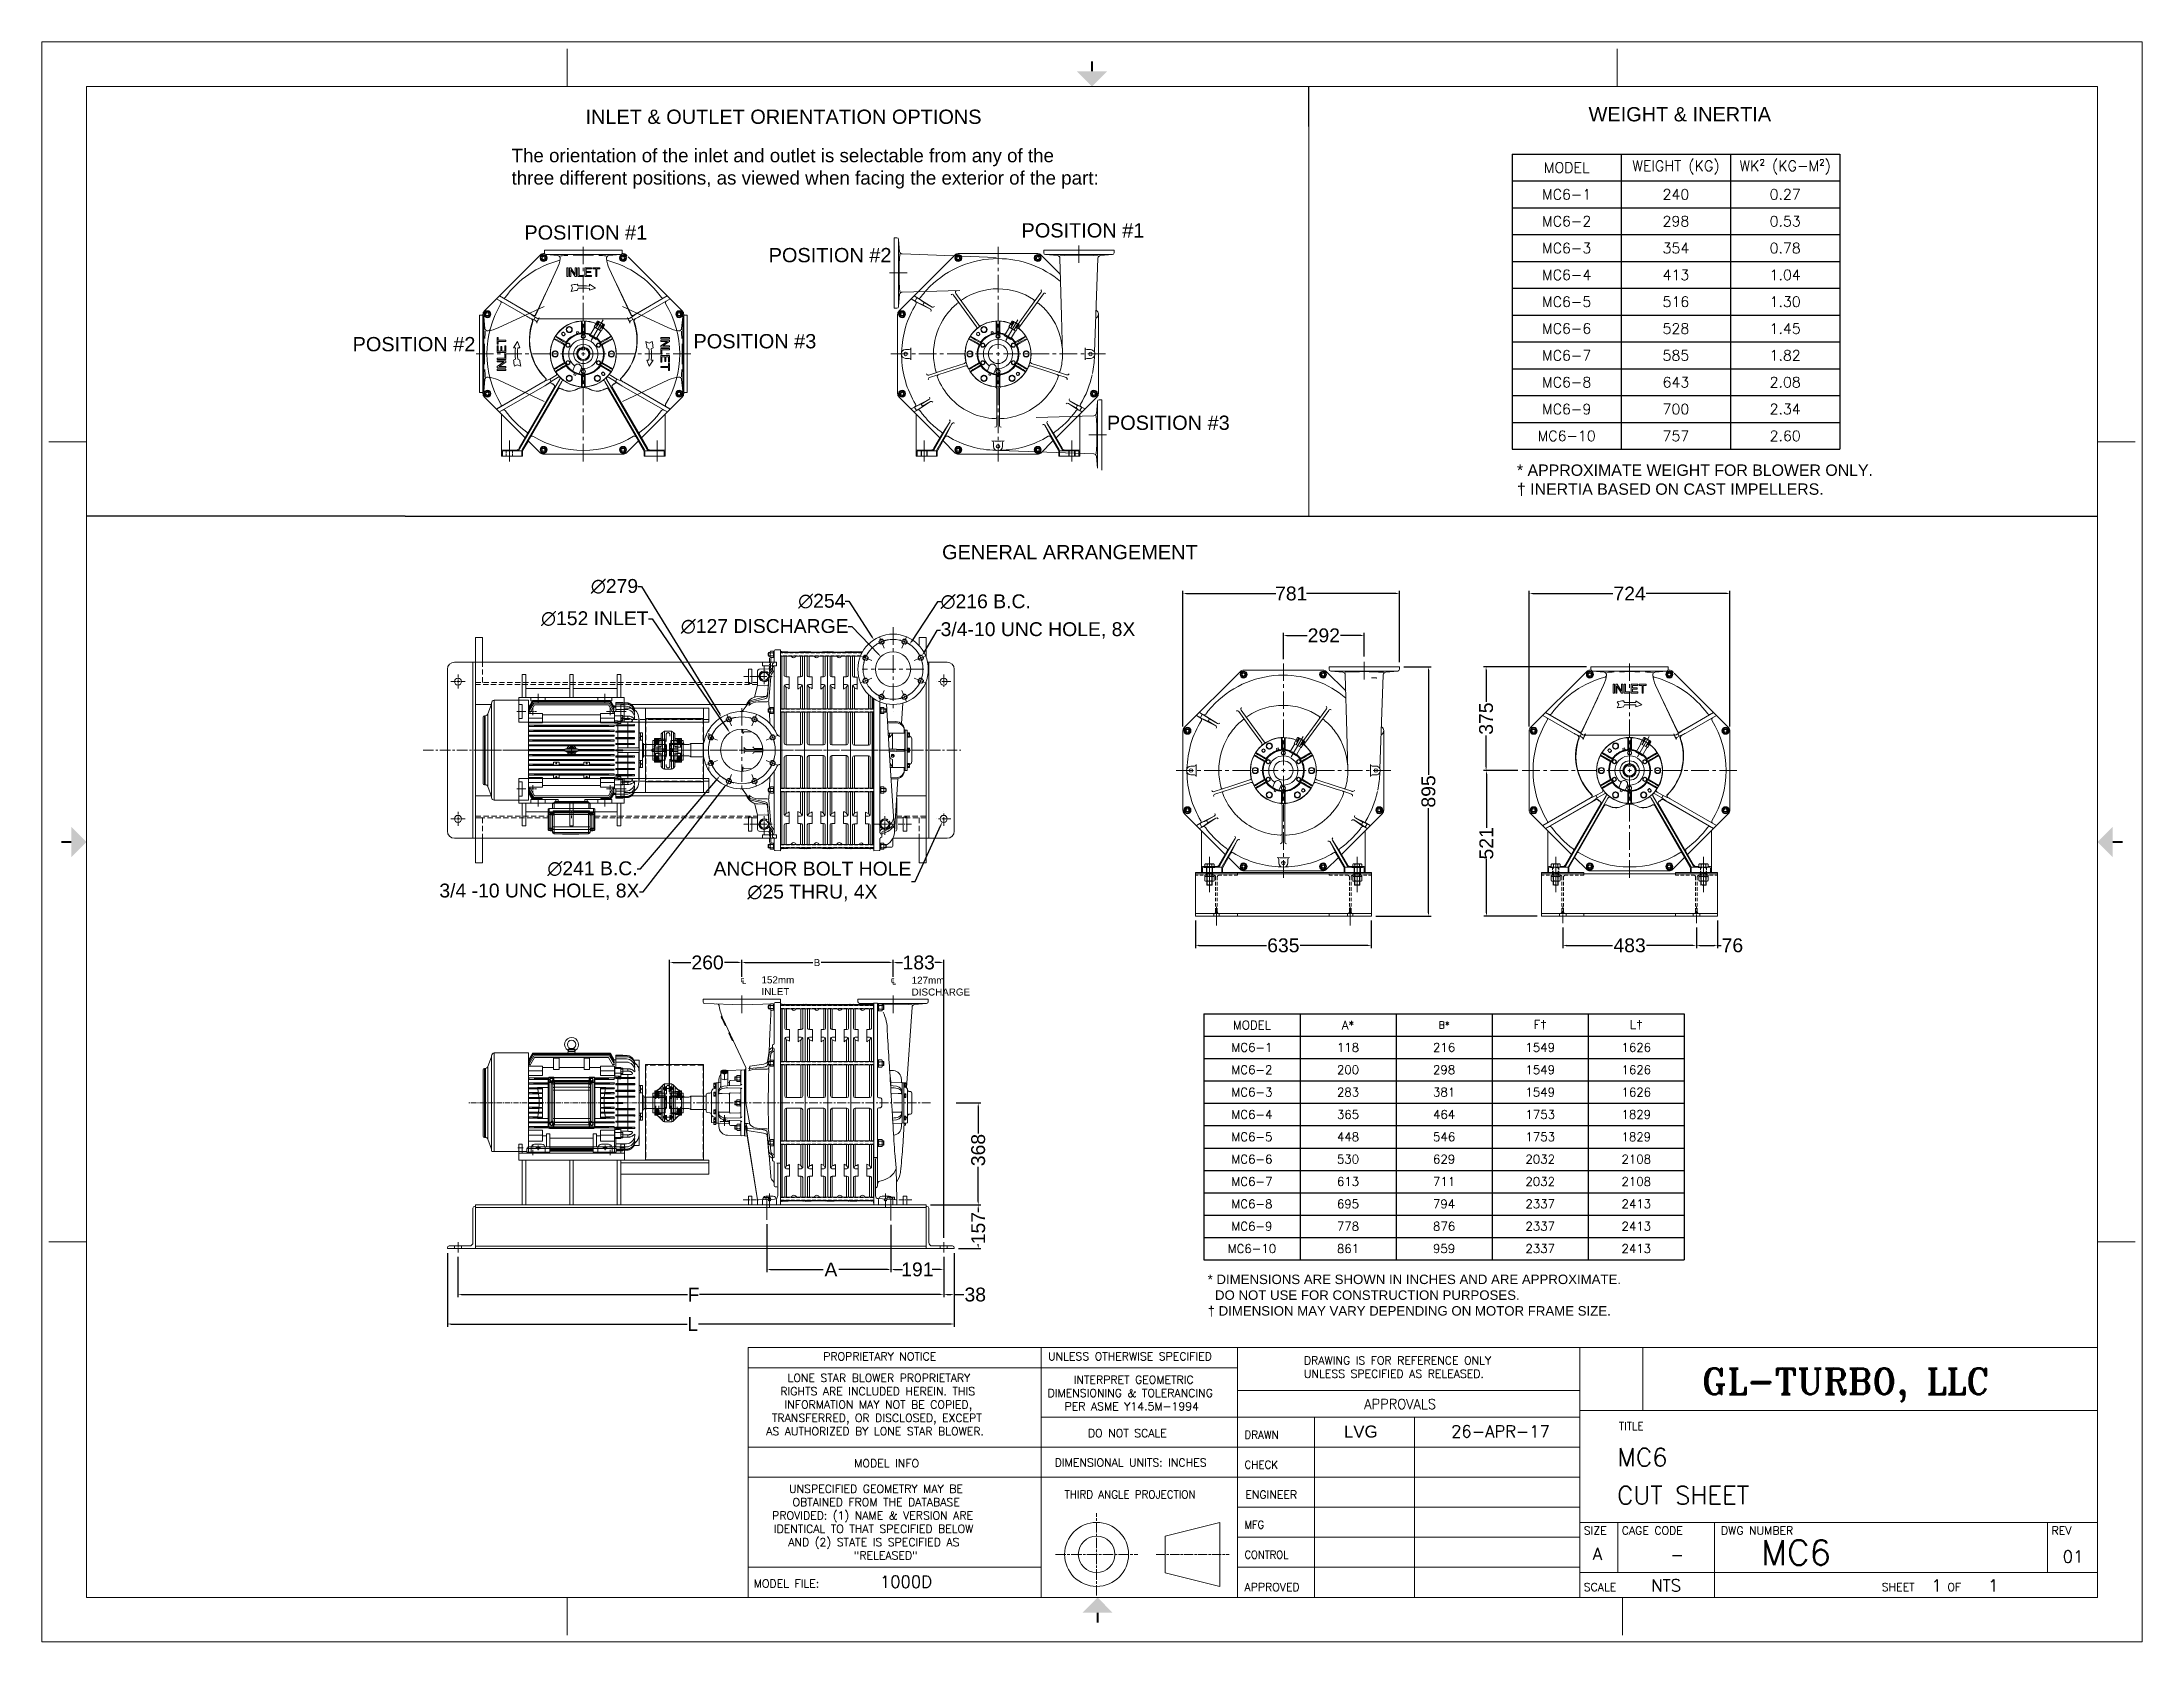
# Model space of a CAD drawing. Header units: millimetres. Extents: x -1229 to 6348, y -522 to 5252.
import ezdxf
from ezdxf.enums import TextEntityAlignment as Align

# ---------------------------------------------------------------- set-up
doc = ezdxf.new("R2010")
doc.units = ezdxf.units.MM
doc.header["$LTSCALE"] = 25.4
for name, pattern in [('CENTER', [2, 1.25, -0.25, 0.25, -0.25]), ('CENTER2', [1.125, 0.75, -0.125, 0.125, -0.125]), ('CENTERX2', [0.8, 0.5, -0.1, 0.1, -0.1]), ('CHAIN', [0.7087, 0.4724, -0.0591, 0.1181, -0.0591]), ('Dashed', [2, 1, -1]), ('HIDDEN', [0.375, 0.25, -0.125]), ('PHANTOM', [2.5, 1.25, -0.25, 0.25, -0.25, 0.25, -0.25])]:
    doc.linetypes.add(name, pattern=pattern)
doc.layers.get('Defpoints').update_dxf_attribs({"lineweight": 5})
for name, color, linetype, lineweight in [('AM_4', 7, 'Continuous', 5), ('AM_7', 7, 'CENTER', 5), ('AM_9', 6, 'Dashed', 5), ('CEN', 3, 'CENTER', 5), ('CEN-HIDE', 3, 'CENTER', 5), ('Center', 5, 'CENTER', 5), ('Centerline', 5, 'CENTERX2', 5), ('CL', 1, 'CENTER', 5), ('ConnectionPoints', 7, 'Continuous', 5), ('HID', 6, 'HIDDEN', 5), ('HID-HIDE', 6, 'HIDDEN', 5), ('HID2', 3, 'HIDDEN', 5), ('Hidden', 3, 'HIDDEN', 5), ('OBJ', 7, 'Continuous', 5), ('PHANTOM', 6, 'PHANTOM', 5), ('TEXT', 104, 'Continuous', 5), ('TEXT @ 1', 104, 'Continuous', 5), ('TXT', 7, 'Continuous', 5)]:
    doc.layers.add(name, color=color, linetype=linetype, lineweight=lineweight)
doc.layers.add('Title Block', color=7, linetype='Continuous')
doc.styles.add('ACANSTS', font='romans.shx', dxfattribs={"height": 25.4})
doc.styles.add('Roman', font='romans')
doc.styles.add('ROMANS', font='romant.shx', dxfattribs={"height": 88.9})
doc.styles.get("Standard").update_dxf_attribs({"font": 'arial.ttf'})
doc.dimstyles.new('STANDARD 2 PLCS$0', dxfattribs={"dimtxt": 25.4, "dimasz": 12.7, "dimexe": 9.525, "dimexo": 15.875, "dimgap": 5.08, "dimtad": 0, "dimzin": 4, "dimdsep": 46, "dimtxsty": 'Standard', "dimcen": 2.286, "dimaunit": 1, "dimadec": 0, "dimazin": 1, "dimtfac": 1, "dimtofl": 0, "dimtmove": 0, "dimatfit": 3, "dimfxl": 25.4, "dimtolj": 1, "dimtzin": 4, "dimarcsym": 0})
doc.dimstyles.new('STANDARD 2 PLCS$3', dxfattribs={"dimtxt": 25.4, "dimasz": 12.7, "dimexe": 4.572, "dimexo": 1.5875, "dimgap": 2.286, "dimtad": 0, "dimtih": 1, "dimtoh": 1, "dimzin": 4, "dimdsep": 46, "dimtxsty": 'Standard', "dimcen": 2.286, "dimaunit": 1, "dimadec": 0, "dimazin": 1, "dimtfac": 1, "dimtofl": 0, "dimtmove": 1, "dimatfit": 3, "dimfxl": 25.4, "dimtolj": 1, "dimtzin": 4, "dimarcsym": 0})

msp = doc.modelspace()

# ---------------------------------------------------------------- texts
at = {"lineweight": 5, "attachment_point": 1}
for s, width, insert, char_height in [('The orientation of the inlet and outlet is selectable from any of the \\Pthree different positions, as viewed when facing the exterior of the part:', 2500.88649, (465.238, 4866.089), 48.37777), ('* APPROXIMATE WEIGHT FOR BLOWER ONLY.\\P† INERTIA BASED ON CAST IMPELLERS.', 1440.73281, (4093.18, 3727.012), 40.96512), ('* DIMENSIONS ARE SHOWN IN INCHES AND ARE APPROXIMATE. \\P  DO NOT USE FOR CONSTRUCTION PURPOSES.\\P† DIMENSION MAY VARY DEPENDING ON MOTOR FRAME SIZE.', 2601.65953, (2976.955, 803.733), 34.1376)]:
    msp.add_mtext_dynamic_manual_height_columns(s, width=width, gutter_width=25.4, heights=[0], dxfattribs=dict(at, insert=insert, char_height=char_height))
at = {"insert": (3294.364, 259.18), "char_height": 43.581, "attachment_point": 1}
msp.add_mtext_dynamic_manual_height_columns('^ILVG', width=361.01771, gutter_width=25.4, heights=[0], dxfattribs=at)
at = {"layer": 'TEXT @ 1', "color": 7, "linetype": 'Continuous', "lineweight": 5, "ltscale": 3, "char_height": 25.4, "attachment_point": 1}
for s, width, insert in [('\\pi-76.2,l101.6,t101.6;{\\fISOCPEUR|b0|i0|c0|p34;℄^I}152mm INLET', 280.78967, (1265.447, 1880.04)), ('\\pi-76.2,l101.6,t101.6;{\\fISOCPEUR|b0|i0|c0|p34;℄^I}127mm DISCHARGE', 402.28317, (1807.289, 1878.483))]:
    msp.add_mtext_dynamic_manual_height_columns(s, width=width, gutter_width=127, heights=[0], dxfattribs=dict(at, insert=insert))
at = {"layer": 'TXT', "color": 18, "lineweight": 5, "true_color": 0x4c0000}
for s, p in [('INLET & OUTLET ORIENTATION OPTIONS', (1446.451, 4956.09)), ('WEIGHT & INERTIA', (4680.866, 4965.133)), ('GENERAL ARRANGEMENT', (2479.749, 3385.129))]:
    msp.add_text(s, height=51.435, dxfattribs=at).set_placement(p, align=Align.CENTER)
at = {"layer": 'TXT', "lineweight": 5}
for s, p in [('POSITION #1', (732.98, 4538.408)), ('POSITION #1', (2526.951, 4546.06)), ('POSITION #2', (1614.524, 4456.825)), ('POSITION #2', (113.157, 4135.551)), ('POSITION #3', (1343.181, 4146.106)), ('POSITION #3', (2835.073, 3851.885))]:
    msp.add_text(s, height=51.435, dxfattribs=at).set_placement(p, align=Align.CENTER)

# ---------------------------------------------------------------- blocks, each defined once
blk = doc.blocks.new('LONE STAR BLOWER TITLE BLOCK (SIZE A)')
at = {"lineweight": 15}
for p, q in [((439.42, 66.14), (439.42, 84.14)), ((439.42, 84.14), (457.42, 84.14)), ((457.42, 66.14), (457.42, 84.14)), ((457.42, 66.14), (439.42, 66.14))]:
    blk.add_line(p, q, dxfattribs=at)
at = {"layer": 'Title Block', "lineweight": 15}
for p, q in [((600.08, 457.2), (0, 457.2)), ((0, 457.2), (0, 0)), ((600.08, 0), (600.08, 457.2)), ((150.02, 444.5), (150.02, 455.22)), ((450.06, 444.5), (450.06, 455.22)), ((587.38, 444.5), (12.7, 444.5)), ((587.38, 444.5), (12.7, 444.5)), ((12.7, 444.5), (12.7, 12.7)), ((12.7, 439.2), (12.7, 444.5)), ((12.7, 444.5), (27.67, 444.5)), ((587.38, 12.7), (587.38, 444.5)), ((12.7, 439.2), (12.7, 361.13)), ((1.98, 342.9), (12.7, 342.9)), ((587.38, 342.9), (598.09, 342.9)), ((1.98, 114.3), (12.7, 114.3)), ((587.38, 114.3), (598.09, 114.3)), ((587.38, 84.14), (201.8, 84.14)), ((201.8, 84.14), (201.8, 12.7)), ((587.38, 84.14), (230.97, 84.14)), ((285.49, 84.14), (285.49, 12.7)), ((341.6, 84.14), (341.6, 12.7)), ((439.42, 12.7), (439.42, 84.14)), ((587.38, 12.7), (587.38, 84.14)), ((341.6, 78.32), (201.8, 78.32)), ((439.42, 71.86), (341.6, 71.86)), ((587.38, 66.14), (439.42, 66.14)), ((439.42, 64.24), (285.49, 64.24)), ((363.63, 12.7), (363.63, 64.14)), ((392.21, 12.59), (392.21, 64.03)), ((439.42, 55.67), (201.8, 55.67)), ((439.42, 47.1), (201.8, 47.1)), ((439.42, 38.52), (341.6, 38.52)), ((320.94, 30.25), (336.6, 34.17)), ((320.94, 19.81), (320.94, 30.25)), ((336.6, 34.17), (336.6, 15.89)), ((587.38, 34.13), (439.42, 34.13)), ((450.28, 34.13), (450.28, 19.84)), ((477.92, 34.13), (477.92, 12.7)), ((573.09, 34.13), (573.09, 19.84)), ((439.42, 29.95), (341.6, 29.95)), ((285.49, 21.38), (201.8, 21.38)), ((336.6, 15.89), (320.94, 19.81)), ((439.42, 21.38), (341.6, 21.38)), ((587.38, 19.84), (439.42, 19.84)), ((12.7, 12.7), (587.38, 12.7)), ((150.02, 1.98), (150.02, 12.7)), ((381.63, 12.7), (587.38, 12.7)), ((451.64, 1.98), (451.64, 12.7)), ((0, 0), (600.08, 0))]:
    blk.add_line(p, q, dxfattribs=at)
at = {"layer": 'Title Block', "linetype": 'CHAIN', "lineweight": 15, "ltscale": 0.249886}
for p, q in [((301.35, 13.28), (301.35, 36.78)), ((289.6, 25.03), (313.1, 25.03))]:
    blk.add_line(p, q, dxfattribs=at)
at = {"layer": 'Title Block', "linetype": 'CHAIN', "lineweight": 15, "ltscale": 0.22211}
blk.add_line((318.33, 25.03), (339.21, 25.03), dxfattribs=at)
at = {"layer": 'Title Block', "lineweight": 15, "const_width": 0.572}
for points in [[(300.04, 451.64), (300.04, 448.79)], [(5.56, 228.6), (8.41, 228.6)], [(594.52, 228.6), (591.66, 228.6)], [(301.63, 5.56), (301.63, 8.41)]]:
    blk.add_lwpolyline(points, dxfattribs=at)
at = {"layer": 'Title Block', "lineweight": 15}
for radius in [9.14, 5.22]:
    blk.add_circle((301.35, 25.03), radius, dxfattribs=at)
for points in [[(295.75, 448.79), (304.32, 448.79), (300.04, 444.5)], [(8.41, 224.31), (8.41, 232.89), (12.7, 228.6)], [(591.66, 224.31), (591.66, 232.89), (587.38, 228.6)], [(297.34, 8.41), (305.91, 8.41), (301.63, 12.7)]]:
    blk.add_solid(points, dxfattribs=at)
at = {"layer": 'Title Block', "lineweight": 15, "style": 'ACANSTS'}
for s, height, width, p in [('APPROVALS', 2.857, 0.951562, (377.83, 66.57)), ('DRAWN', 2.286, 0.942857, (343.61, 58.1)), ('TITLE', 2.286, 0.942857, (450.63, 60.55)), ('THIRD ANGLE PROJECTION', 2.286, 0.942857, (292.22, 41.03))]:
    blk.add_text(s, height=height, dxfattribs=dict(at, width=width)).set_placement(p)
for s, width, p in [('CHECK', 0.942857, (343.61, 50.67)), ('MFG', 0.90932, (343.61, 33.52)), ('CONTROL', 0.90932, (343.61, 24.95))]:
    blk.add_text(s, height=2.286, dxfattribs=dict(at, width=width)).set_placement(p, align=Align.MIDDLE_LEFT)
for s, p in [('ENGINEER', (343.86, 42.11)), ('APPROVED', (343.61, 15.69)), ('SCALE', (440.56, 15.7)), ('SHEET     OF', (525.71, 15.7))]:
    blk.add_text(s, height=2.286, dxfattribs=at).set_placement(p, align=Align.MIDDLE_LEFT)
for s, height, p in [('SIZE', 2.286, (440.56, 30.7)), ('CAGE CODE', 2.286, (451.42, 30.7)), ('DWG NUMBER', 2.286, (479.74, 30.7)), ('REV', 2.286, (574.23, 30.7)), ('A', 3.43, (443.14, 23.44))]:
    blk.add_text(s, height=height, dxfattribs=at).set_placement(p)
at = {"layer": 'Title Block', "lineweight": 15, "char_height": 2.286, "attachment_point": 1, "style": 'Roman'}
for s, width, insert in [('PROPRIETARY NOTICE', 36.7505, (223.22, 82.77)), ('UNLESS OTHERWISE SPECIFIED', 58.447, (287.47, 82.77)), ('DRAWING IS FOR REFERENCE ONLY UNLESS SPECIFIED AS RELEASED.', 71.6532, (360.59, 81.61)), ('\\pi6.27758;LONE STAR BLOWER PROPRIETARY \\P\\pi4.2093;RIGHTS ARE INCLUDED HEREIN. THIS \\P\\pi5.40673;INFORMATION MAY NOT BE COPIED, \\P\\pi1.81444;TRANSFERRED, OR DISCLOSED, EXCEPT \\P\\pi0.18158;AS AUTHORIZED BY LONE STAR BLOWER.', 71.6646, (206.77, 76.6)), ('\\pi8.04908;INTERPRET GEOMETRIC \\P\\pi0.59236;DIMENSIONING & TOLERANCING \\P\\pi5.43651;PER ASME Y14.5M-1994', 53.9804, (286.76, 76.1)), ('DO NOT SCALE', 58.447, (298.88, 60.82)), ('MODEL INFO', 36.7505, (232.1, 52.21)), ('DIMENSIONAL UNITS: INCHES', 58.447, (289.37, 52.41)), ('\\pi8.38484;UNSPECIFIED GEOMETRY MAY BE \\P\\pi9.36456;OBTAINED FROM THE DATABASE \\P\\pi3.5407;PROVIDED: (1) NAME & VERSION ARE \\P\\pi4.03056;IDENTICAL TO THAT SPECIFIED BELOW \\P\\pi8.16713;AND (2) STATE IS SPECIFIED AS \\P\\pi26.89056;"RELEASED"', 72.94, (205.09, 44.91)), ('MODEL FILE:', 36.7505, (203.37, 17.83))]:
    blk.add_mtext_dynamic_manual_height_columns(s, width=width, gutter_width=31.75, heights=[0], dxfattribs=dict(at, insert=insert))
at = {"layer": 'Title Block', "lineweight": 5, "insert": (474.26, 78.19), "char_height": 103.2536, "width": 139.8903, "attachment_point": 1, "style": 'ROMANS'}
blk.add_mtext('{\\H0.07143x;GL-TURBO, LLC}', dxfattribs=at)
at = {"layer": 'Title Block', "lineweight": 15, "style": 'ACANSTS'}
for tag, p, height in [('DRAWN_BY', (364.98, 58.05), 3.43), ('DRAWN_DATE', (394.07, 58.26), 3.43), ('DRAWING_SUBTITLE', (444.84, 50.21), 5.14), ('CHECKED_BY', (365.54, 49.27), 3.43), ('CHECK_DATE', (393.59, 49.29), 3.43), ('ENGINEER', (365.39, 40.85), 3.43), ('ENG_DATE', (393.36, 40.71), 3.43), ('DRAWING_SUBTITLE', (444.78, 39.35), 5.14), ('MANUFACTURING', (365.28, 32.27), 3.43), ('MFG_DATE', (393.39, 32.25), 3.43), ('CONTROL', (365.28, 23.7), 3.43), ('CONTROL_DATE', (393.39, 23.67), 3.43), ('CAGE_CODE', (450.28, 23.27), 3.43), ('MODEL_FILE_NAME', (210.7, 15.52), 3.43), ('APPROVED_BY', (364.99, 14.44), 3.43), ('APPROVAL_DATE', (393.18, 14.26), 3.43)]:
    blk.add_attdef(tag, p, '', height=height, dxfattribs=at)
at = {"layer": 'Title Block', "lineweight": 15, "style": 'Roman', "flags": 8}
for tag, height, p in [('DWG_NUMBER', 7.14, (480.3, 29.15)), ('SCALE', 3.43, (454.75, 17.88)), ('SHEETNUMBER', 3.43, (539.89, 17.88)), ('TOTA_SHEETS', 3.43, (556.11, 17.82))]:
    blk.add_attdef(tag, text='', height=height, dxfattribs=at).set_placement(p, align=Align.TOP_LEFT)
at = {"layer": 'Title Block', "lineweight": 15, "style": 'ACANSTS'}
blk.add_attdef('REVISION', text='', height=3.43, dxfattribs=at).set_placement((580.38, 22.69), align=Align.CENTER)
blk = doc.blocks.new('*T44')
at = {"layer": 'Title Block', "color": 0, "linetype": 'ByBlock', "lineweight": -2, "transparency": 16777216}
for p, q in [((0, 0), (1182.6, 0)), ((0, 0), (0, -1065)), ((394.2, 0), (394.2, -1065)), ((788.4, 0), (788.4, -1065)), ((1182.6, 0), (1182.6, -1065)), ((0, -96.8), (1182.6, -96.8)), ((0, -193.6), (1182.6, -193.6)), ((0, -290.5), (1182.6, -290.5)), ((0, -387.3), (1182.6, -387.3)), ((0, -484.1), (1182.6, -484.1)), ((0, -580.9), (1182.6, -580.9)), ((0, -677.7), (1182.6, -677.7)), ((0, -774.5), (1182.6, -774.5)), ((0, -871.4), (1182.6, -871.4)), ((0, -968.2), (1182.6, -968.2)), ((0, -1065), (1182.6, -1065))]:
    blk.add_line(p, q, dxfattribs=at)
at = {"layer": 'Title Block', "color": 0, "lineweight": 5, "transparency": 16777216, "attachment_point": 5, "style": 'Roman'}
for s, insert, char_height, width in [('MODEL', (197.1, -48.4), 37.34, 367.192), ('WEIGHT (KG)', (591.3, -48.4), 37.516, 371.692), ('WK² (KG-M²)', (985.5, -48.4), 37.516, 371.692), ('MC6-1', (197.1, -145.2), 37.34, 367.192), ('240', (591.3, -145.2), 37.52, 371.692), ('0.27', (985.5, -145.2), 37.52, 371.692), ('MC6-2', (197.1, -242), 37.34, 367.192), ('298', (591.3, -242), 37.52, 371.692), ('0.53', (985.5, -242), 37.52, 371.692), ('MC6-3', (197.1, -338.9), 37.34, 367.192), ('354', (591.3, -338.9), 37.52, 371.692), ('0.78', (985.5, -338.9), 37.52, 371.692), ('MC6-4', (197.1, -435.7), 37.34, 367.192), ('413', (591.3, -435.7), 37.52, 371.692), ('1.04', (985.5, -435.7), 37.52, 371.692), ('MC6-5', (197.1, -532.5), 37.34, 367.192), ('516', (591.3, -532.5), 37.52, 371.692), ('1.30', (985.5, -532.5), 37.52, 371.692), ('MC6-6', (197.1, -629.3), 37.34, 367.192), ('528', (591.3, -629.3), 37.52, 371.692), ('1.45', (985.5, -629.3), 37.52, 371.692), ('MC6-7', (197.1, -726.1), 37.34, 367.192), ('585', (591.3, -726.1), 37.52, 371.692), ('1.82', (985.5, -726.1), 37.52, 371.692), ('MC6-8', (197.1, -822.9), 37.34, 367.192), ('643', (591.3, -822.9), 37.52, 371.692), ('2.08', (985.5, -822.9), 37.52, 371.692), ('MC6-9', (197.1, -919.8), 37.34, 367.192), ('700', (591.3, -919.8), 37.52, 371.692), ('2.34', (985.5, -919.8), 37.52, 371.692), ('MC6-10', (197.1, -1016.6), 37.34, 367.192), ('757', (591.3, -1016.6), 37.52, 371.692), ('2.60', (985.5, -1016.6), 37.52, 371.692)]:
    blk.add_mtext(s, dxfattribs=dict(at, insert=insert, char_height=char_height, width=width))
blk = doc.blocks.new('*D50')
at = {"color": 0, "lineweight": -2, "transparency": 16777216}
for p, q in [((2932.6, 2081.1), (2932.6, 1982.2)), ((3567.6, 2081.1), (3567.6, 1982.2)), ((2945.3, 1991.7), (3189.5, 1991.7)), ((3554.9, 1991.7), (3310.8, 1991.7))]:
    blk.add_line(p, q, dxfattribs=at)
at = {"color": 0, "transparency": 16777216}
for points in [[(2945.3, 1993.8), (2945.3, 1989.6), (2932.6, 1991.7)], [(3554.9, 1993.8), (3554.9, 1989.6), (3567.6, 1991.7)]]:
    blk.add_solid(points, dxfattribs=at)
at = {"layer": 'Defpoints', "color": 0, "transparency": 16777216}
for p in [(2932.6, 2097), (3567.6, 2097), (3567.6, 1991.7)]:
    blk.add_point(p, dxfattribs=at)
at = {"color": 0, "lineweight": 5, "transparency": 16777216, "insert": (3250.1, 1991.7), "char_height": 50, "attachment_point": 5}
blk.add_mtext('\\A1;635', dxfattribs=at)
blk = doc.blocks.new('*D51')
at = {"color": 0, "lineweight": -2, "transparency": 16777216}
for p, q in [((4258.2, 2055.7), (4258.2, 1982.2)), ((4740.8, 2055.7), (4740.8, 1982.2)), ((4270.9, 1991.7), (4438.2, 1991.7)), ((4728.1, 1991.7), (4560.8, 1991.7))]:
    blk.add_line(p, q, dxfattribs=at)
at = {"color": 0, "transparency": 16777216}
for points in [[(4270.9, 1993.8), (4270.9, 1989.6), (4258.2, 1991.7)], [(4728.1, 1993.8), (4728.1, 1989.6), (4740.8, 1991.7)]]:
    blk.add_solid(points, dxfattribs=at)
at = {"layer": 'Defpoints', "color": 0, "transparency": 16777216}
for p in [(4258.2, 2071.6), (4740.8, 2071.6), (4740.8, 1991.7)]:
    blk.add_point(p, dxfattribs=at)
at = {"color": 0, "lineweight": 5, "transparency": 16777216, "insert": (4499.5, 1991.7), "char_height": 50, "attachment_point": 5}
blk.add_mtext('\\A1;483', dxfattribs=at)
blk = doc.blocks.new('*D52')
at = {"color": 0, "lineweight": -2, "transparency": 16777216}
for p, q in [((4740.8, 2055.7), (4740.8, 1982.2)), ((4817, 2081.1), (4817, 1982.2)), ((4753.5, 1991.7), (4804.3, 1991.7)), ((4817, 1991.7), (4829.7, 1991.7))]:
    blk.add_line(p, q, dxfattribs=at)
at = {"color": 0, "transparency": 16777216}
for points in [[(4753.5, 1993.8), (4753.5, 1989.6), (4740.8, 1991.7)], [(4804.3, 1993.8), (4804.3, 1989.6), (4817, 1991.7)]]:
    blk.add_solid(points, dxfattribs=at)
at = {"layer": 'Defpoints', "color": 0, "transparency": 16777216}
for p in [(4740.8, 2071.6), (4817, 2097), (4817, 1991.7)]:
    blk.add_point(p, dxfattribs=at)
at = {"color": 0, "lineweight": 5, "transparency": 16777216, "insert": (4870.4, 1991.7), "char_height": 50, "attachment_point": 5}
blk.add_mtext('\\A1;76', dxfattribs=at)
blk = doc.blocks.new('*D53')
at = {"color": 0, "lineweight": -2, "transparency": 16777216}
for p, q in [((3685.1, 2997.4), (3783.3, 2997.4)), ((3773.8, 2984.7), (3773.8, 2607.7)), ((3773.8, 2109.7), (3773.8, 2486.7)), ((3583.5, 2097), (3783.3, 2097))]:
    blk.add_line(p, q, dxfattribs=at)
at = {"color": 0, "transparency": 16777216}
for points in [[(3771.7, 2984.7), (3775.9, 2984.7), (3773.8, 2997.4)], [(3771.7, 2109.7), (3775.9, 2109.7), (3773.8, 2097)]]:
    blk.add_solid(points, dxfattribs=at)
at = {"layer": 'Defpoints', "color": 0, "transparency": 16777216}
for p in [(3669.2, 2997.4), (3567.6, 2097), (3773.8, 2097)]:
    blk.add_point(p, dxfattribs=at)
at = {"color": 0, "lineweight": 5, "transparency": 16777216, "insert": (3773.8, 2547.2), "char_height": 50, "attachment_point": 5, "rotation": 90}
blk.add_mtext('\\A1;895', dxfattribs=at)
blk = doc.blocks.new('*D54')
at = {"color": 0, "lineweight": -2, "transparency": 16777216}
for p, q in [((2888, 2782), (2888, 3270.8)), ((2900.7, 3261.3), (3223.3, 3261.3)), ((3656.5, 3261.3), (3333.9, 3261.3)), ((3669.2, 3013.3), (3669.2, 3270.8))]:
    blk.add_line(p, q, dxfattribs=at)
at = {"color": 0, "transparency": 16777216}
for points in [[(2900.7, 3263.4), (2900.7, 3259.2), (2888, 3261.3)], [(3656.5, 3263.4), (3656.5, 3259.2), (3669.2, 3261.3)]]:
    blk.add_solid(points, dxfattribs=at)
at = {"layer": 'Defpoints', "color": 0, "transparency": 16777216}
for p in [(3669.2, 3261.3), (3669.2, 2997.4), (2888, 2766.1)]:
    blk.add_point(p, dxfattribs=at)
at = {"color": 0, "lineweight": 5, "transparency": 16777216, "insert": (3278.6, 3261.3), "char_height": 50, "attachment_point": 5}
blk.add_mtext('\\A1;781', dxfattribs=at)
blk = doc.blocks.new('*D55')
at = {"color": 0, "lineweight": -2, "transparency": 16777216}
for p, q in [((3250.1, 3024.7), (3250.1, 3119.6)), ((3262.8, 3110.1), (3335.7, 3110.1)), ((3529.5, 3110.1), (3456.7, 3110.1)), ((3542.2, 3034.4), (3542.2, 3119.6))]:
    blk.add_line(p, q, dxfattribs=at)
at = {"color": 0, "transparency": 16777216}
for points in [[(3262.8, 3112.2), (3262.8, 3107.9), (3250.1, 3110.1)], [(3529.5, 3112.2), (3529.5, 3107.9), (3542.2, 3110.1)]]:
    blk.add_solid(points, dxfattribs=at)
at = {"layer": 'Defpoints', "color": 0, "transparency": 16777216}
for p in [(3542.2, 3110.1), (3250.1, 3008.8), (3542.2, 3018.6)]:
    blk.add_point(p, dxfattribs=at)
at = {"color": 0, "lineweight": 5, "transparency": 16777216, "insert": (3396.2, 3110.1), "char_height": 50, "attachment_point": 5}
blk.add_mtext('\\A1;292', dxfattribs=at)
blk = doc.blocks.new('*D56')
at = {"color": 0, "lineweight": -2, "transparency": 16777216}
for p, q in [((4343.9, 2997.4), (3972.2, 2997.4)), ((3981.8, 2984.7), (3981.8, 2870.6)), ((3981.8, 2635.5), (3981.8, 2749.6)), ((4096.1, 2622.8), (3972.2, 2622.8))]:
    blk.add_line(p, q, dxfattribs=at)
at = {"color": 0, "transparency": 16777216}
for points in [[(3979.6, 2984.7), (3983.9, 2984.7), (3981.8, 2997.4)], [(3979.6, 2635.5), (3983.9, 2635.5), (3981.8, 2622.8)]]:
    blk.add_solid(points, dxfattribs=at)
at = {"layer": 'Defpoints', "color": 0, "transparency": 16777216}
for p in [(4359.8, 2997.4), (3981.8, 2622.8), (4112, 2622.8)]:
    blk.add_point(p, dxfattribs=at)
at = {"color": 0, "lineweight": 5, "transparency": 16777216, "insert": (3981.8, 2810.1), "char_height": 50, "attachment_point": 5, "rotation": 90}
blk.add_mtext('\\A1;375', dxfattribs=at)
blk = doc.blocks.new('*D57')
at = {"color": 0, "lineweight": -2, "transparency": 16777216}
for p, q in [((4096.1, 2622.8), (3973.4, 2622.8)), ((3982.9, 2610.1), (3982.9, 2415.4)), ((3982.9, 2109.7), (3982.9, 2304.4)), ((4166.1, 2097), (3973.4, 2097))]:
    blk.add_line(p, q, dxfattribs=at)
at = {"color": 0, "transparency": 16777216}
for points in [[(3980.8, 2610.1), (3985.1, 2610.1), (3982.9, 2622.8)], [(3980.8, 2109.7), (3985.1, 2109.7), (3982.9, 2097)]]:
    blk.add_solid(points, dxfattribs=at)
at = {"layer": 'Defpoints', "color": 0, "transparency": 16777216}
for p in [(4112, 2622.8), (3982.9, 2097), (4182, 2097)]:
    blk.add_point(p, dxfattribs=at)
at = {"color": 0, "lineweight": 5, "transparency": 16777216, "insert": (3982.9, 2359.9), "char_height": 50, "attachment_point": 5, "rotation": 90}
blk.add_mtext('\\A1;521', dxfattribs=at)
blk = doc.blocks.new('*D58')
at = {"color": 0, "lineweight": -2, "transparency": 16777216}
for p, q in [((4137.4, 2782), (4137.4, 3270.8)), ((4150.1, 3261.3), (4439.5, 3261.3)), ((4848.9, 3261.3), (4559.5, 3261.3)), ((4861.6, 2782), (4861.6, 3270.8))]:
    blk.add_line(p, q, dxfattribs=at)
at = {"color": 0, "transparency": 16777216}
for points in [[(4150.1, 3263.4), (4150.1, 3259.2), (4137.4, 3261.3)], [(4848.9, 3263.4), (4848.9, 3259.2), (4861.6, 3261.3)]]:
    blk.add_solid(points, dxfattribs=at)
at = {"layer": 'Defpoints', "color": 0, "transparency": 16777216}
for p in [(4861.6, 3261.3), (4137.4, 2766.1), (4861.6, 2766.1)]:
    blk.add_point(p, dxfattribs=at)
at = {"color": 0, "lineweight": 5, "transparency": 16777216, "insert": (4499.5, 3261.3), "char_height": 50, "attachment_point": 5}
blk.add_mtext('\\A1;724', dxfattribs=at)
blk = doc.blocks.new('COUPLING GUARD')
at = {"layer": 'PHANTOM', "color": 7, "linetype": 'Continuous', "lineweight": 5}
for p, q in [((101.6, 317.5), (-107.95, 317.5)), ((-107.95, 317.5), (-107.95, 12.7)), ((101.6, 317.5), (101.6, 50.8)), ((101.6, 279.4), (-107.95, 279.4)), ((101.6, 50.8), (-107.95, 50.8)), ((101.6, 12.7), (-107.95, 12.7)), ((101.6, 50.8), (101.6, 12.7))]:
    blk.add_line(p, q, dxfattribs=at)
at = {"layer": 'PHANTOM', "color": 7, "linetype": 'HIDDEN', "lineweight": 5, "ltscale": 3}
for p, q in [((100.0125, 277.8125), (-106.3625, 277.8125)), ((-106.3625, 277.8125), (-106.3625, 52.3875)), ((100.0125, 277.8125), (100.0125, 52.3875)), ((100.0125, 52.3875), (-106.3625, 52.3875))]:
    blk.add_line(p, q, dxfattribs=at)
blk = doc.blocks.new('*D29')
at = {"layer": 'Defpoints', "color": 0, "ltscale": 3, "transparency": 16777216}
for p in [(271.9, 884), (2024.5, 884), (2024.5, 731.5)]:
    blk.add_point(p, dxfattribs=at)
at = {"layer": 'TEXT', "color": 0, "lineweight": -2, "ltscale": 3, "transparency": 16777216}
for p, q in [((271.9, 868.1), (271.9, 722)), ((2024.5, 868.1), (2024.5, 722)), ((284.6, 731.5), (1099.7, 731.5)), ((2011.8, 731.5), (1143.6, 731.5))]:
    blk.add_line(p, q, dxfattribs=at)
at = {"layer": 'TEXT', "color": 0, "ltscale": 3, "transparency": 16777216}
for points in [[(284.6, 733.7), (284.6, 729.4), (271.9, 731.5)], [(2011.8, 733.7), (2011.8, 729.4), (2024.5, 731.5)]]:
    blk.add_solid(points, dxfattribs=at)
at = {"layer": 'TEXT', "color": 0, "lineweight": 5, "ltscale": 3, "transparency": 16777216, "insert": (1121.7, 731.5), "char_height": 50, "attachment_point": 5}
blk.add_mtext('\\A1;F', dxfattribs=at)
blk = doc.blocks.new('*D30')
at = {"layer": 'Defpoints', "color": 0, "ltscale": 3, "transparency": 16777216}
for p in [(233.8, 897.5), (2062.6, 897.5), (2062.6, 625.5)]:
    blk.add_point(p, dxfattribs=at)
at = {"layer": 'TEXT', "color": 0, "lineweight": -2, "ltscale": 3, "transparency": 16777216}
for p, q in [((233.8, 881.6), (233.8, 615.9)), ((2062.6, 881.6), (2062.6, 615.9)), ((246.5, 625.5), (1098.3, 625.5)), ((2049.9, 625.5), (1139.7, 625.5))]:
    blk.add_line(p, q, dxfattribs=at)
at = {"layer": 'TEXT', "color": 0, "ltscale": 3, "transparency": 16777216}
for points in [[(246.5, 627.6), (246.5, 623.3), (233.8, 625.5)], [(2049.9, 627.6), (2049.9, 623.3), (2062.6, 625.5)]]:
    blk.add_solid(points, dxfattribs=at)
at = {"layer": 'TEXT', "color": 0, "lineweight": 5, "ltscale": 3, "transparency": 16777216, "insert": (1119, 625.5), "char_height": 50, "attachment_point": 5}
blk.add_mtext('\\A1;L', dxfattribs=at)
blk = doc.blocks.new('top inlet')
at = {"lineweight": 5}
for p, q in [((404.6, 352.7), (404.6, 352.5)), ((404.6, -356), (404.6, -352.5))]:
    blk.add_line(p, q, dxfattribs=at)
at = {"color": 7, "linetype": 'Continuous', "lineweight": 5}
blk.add_line((0, 24.7), (0, 19.7), dxfattribs=at)
at = {"color": 5, "lineweight": 5}
blk.add_circle((260.4, 0), 120.6, dxfattribs=at)
at = {"layer": 'CEN', "color": 7, "lineweight": 5, "ltscale": 1.5}
for p, q in [((341.4, 304.8), (341.4, 228.6)), ((303.3, 266.7), (379.5, 266.7)), ((303.3, -266.7), (379.5, -266.7)), ((341.4, -304.8), (341.4, -228.6))]:
    blk.add_line(p, q, dxfattribs=at)
at = {"layer": 'CEN', "color": 5, "lineweight": 5, "ltscale": 2}
for p, q in [((260.4, 152.4), (260.4, -152.4)), ((421.3, 0), (108, 0))]:
    blk.add_line(p, q, dxfattribs=at)
at = {"layer": 'CEN', "color": 7, "lineweight": 5}
for p, q in [((223.9, 88), (204.5, 134.9)), ((296.8, 88), (316.2, 134.9)), ((172.4, 36.5), (125.4, 55.9)), ((348.3, 36.5), (395.3, 55.9)), ((172.4, -36.5), (125.4, -55.9)), ((348.3, -36.5), (395.3, -55.9)), ((223.9, -88), (204.5, -134.9)), ((296.8, -88), (316.2, -134.9))]:
    blk.add_line(p, q, dxfattribs=at)
for start, end in [(100.41534, 124.58466), (55.41534, 79.58466), (145.41534, 169.58466), (10.41534, 34.58466), (190.41534, 214.58466), (325.41534, 349.58466), (235.41534, 259.58466), (280.41534, 304.58466)]:
    blk.add_arc((260.4, 0), 120.7, start, end, dxfattribs=at)
at = {"layer": 'HID', "color": 7, "lineweight": 5, "ltscale": 2}
for points in [[(350.5, 279.5), (357.9, 266.7), (349.7, 252.4), (347.9, 252.4)], [(350.5, -279.5), (357.9, -266.7), (349.7, -252.4), (347.9, -252.4)]]:
    blk.add_lwpolyline(points, dxfattribs=at)
for centre in [(214.2, 111.5), (306.5, 111.5), (148.9, 46.2), (371.8, 46.2), (148.9, -46.2), (371.8, -46.2), (214.2, -111.5), (306.5, -111.5)]:
    blk.add_circle(centre, 9.53, dxfattribs=at)
for centre, radius, start, end in [((341.4, 266.7), 19.1, 288.80638, 57.56876), ((341.4, 266.7), 14.3, 297.27532, 52.5147), ((341.4, -266.7), 19.1, 302.43124, 71.19362), ((341.4, -266.7), 14.3, 307.4853, 62.72468)]:
    blk.add_arc(centre, radius, start, end, dxfattribs=at)
at = {"layer": 'HID-HIDE', "color": 7, "lineweight": 5, "ltscale": 2}
for p, q in [((355.9, 351.3), (363.4, 351.3)), ((355.9, 341), (363.4, 341)), ((355.9, 148.5), (363.4, 148.5)), ((355.9, 138.2), (363.4, 138.2)), ((141.1, 49.1), (141.1, 72.8)), ((141.1, -72.8), (141.1, -49.1)), ((355.9, -138.2), (363.4, -138.2)), ((355.9, -148.5), (363.4, -148.5)), ((355.9, -341), (363.4, -341)), ((355.9, -351.3), (363.4, -351.3))]:
    blk.add_line(p, q, dxfattribs=at)
at = {"layer": 'HID-HIDE', "color": 7, "linetype": 'Continuous', "lineweight": 5, "ltscale": 2}
for p, q in [((0, 24.7), (50.8, 24.7)), ((1.5, 20.6), (0, 19.7)), ((0, -19.7), (0, 19.7)), ((1.5, -20.6), (1.5, 20.6)), ((69.1, 20.6), (1.5, 20.6)), ((50.8, 20.6), (50.8, 24.7)), ((76.2, -23.8), (76.2, 23.8)), ((76.2, 23.8), (122.7, 23.8)), ((1.5, -20.6), (0, -19.7)), ((69.1, -20.6), (1.5, -20.6)), ((76.2, -23.8), (122.7, -23.8))]:
    blk.add_line(p, q, dxfattribs=at)
for centre, start, end in [((69.1, 30.3), 270, 317.69893), ((69.1, -30.3), 42.30107, 90)]:
    blk.add_arc(centre, 9.65, start, end, dxfattribs=at)
at = {"layer": 'OBJ', "color": 7, "lineweight": 5}
for p, q in [((355.5, 350.9), (357.1, 352.5)), ((355.5, 350.9), (355.5, 341.4)), ((357.1, 339.8), (355.5, 341.4)), ((357.1, 352.5), (357.1, 339.8)), ((363.4, 352.5), (357.1, 352.5)), ((363.4, 339.8), (357.1, 339.8)), ((360.3, 303.2), (359.7, 294.1)), ((360.3, 303.2), (363.6, 304.8)), ((365, 325.2), (362.4, 285.9)), ((363.4, 355.7), (364.3, 357.1)), ((363.4, 336.6), (363.4, 355.7)), ((363.4, 336.6), (364.3, 335.1)), ((364.3, 357.1), (373.7, 357.1)), ((373.7, 351.6), (364.3, 351.6)), ((373.7, 340.6), (364.3, 340.6)), ((364.3, 335.1), (373.7, 335.1)), ((371.3, 313.2), (371.3, 290.5)), ((374.5, 355.7), (373.7, 357.1)), ((374.5, 336.6), (373.7, 335.1)), ((374.5, 335), (374.5, 357.2)), ((377.7, 357.2), (374.5, 357.2)), ((377.7, 335), (374.5, 335)), ((377.7, 358.9), (377.7, 317.9)), ((380.9, 362.2), (400.1, 362.9)), ((400.1, 362.9), (400.1, -362.9)), ((403.6, 356), (404.6, 356)), ((404.6, 352.7), (404.6, 356)), ((317.5, 233.4), (305.8, 191.4)), ((317.5, 286), (317.5, 233.4)), ((317.5, 233.4), (355.7, 234.7)), ((323.6, 292.3), (360.5, 293.6)), ((358.7, 273.9), (353.2, 201.8)), ((353.3, 194.8), (358.7, 265.9)), ((358.6, 180.8), (365, 265.5)), ((359.7, 294.1), (362.8, 292.1)), ((377.7, 298.3), (377.7, 75.8)), ((261.4, 139.7), (286.8, 173.8)), ((288, 168.8), (289.5, 178.8)), ((288, 165), (289.5, 174)), ((289.5, 178.8), (344.1, 192.5)), ((289.5, 174), (343.9, 185.6)), ((289.5, 174), (289.5, 178.8)), ((318.2, 193.6), (349, 194.7)), ((352.4, 175.3), (319, 174.8)), ((358.2, 175.3), (359.3, 149.7)), ((363.4, 152.9), (364.3, 154.4)), ((363.4, 133.8), (363.4, 152.9)), ((364.3, 154.4), (373.7, 154.4)), ((374.5, 152.9), (373.7, 154.4)), ((374.5, 132.3), (374.5, 154.5)), ((377.7, 154.5), (374.5, 154.5)), ((264.5, 76.1), (264.5, 60)), ((355.5, 148.1), (357.1, 149.7)), ((355.5, 148.1), (355.5, 138.6)), ((357.1, 137), (355.5, 138.6)), ((357.1, 149.7), (357.1, 137)), ((363.4, 149.7), (357.1, 149.7)), ((363.4, 137), (357.1, 137)), ((359.9, 137), (361.6, 96.2)), ((363.4, 133.8), (364.3, 132.4)), ((373.7, 148.9), (364.3, 148.9)), ((373.7, 137.9), (364.3, 137.9)), ((364.3, 132.4), (373.7, 132.4)), ((374.5, 133.8), (373.7, 132.4)), ((377.7, 132.3), (374.5, 132.3)), ((141.1, 49.1), (141.1, 43.2)), ((150.6, 40.4), (150.6, 38)), ((269.2, 10.7), (269.2, -10.7)), ((270.7, 66.3), (296.6, 67)), ((275.4, 4.3), (336.5, 2.7)), ((306.6, 6.5), (336.3, 5.8)), ((398.9, 50.8), (400.1, 50.8)), ((141.1, -43.2), (141.1, -49.1)), ((150.6, -40.4), (150.6, -38)), ((264.5, -76.1), (264.5, -60)), ((270.7, -66.3), (296.6, -67)), ((275.4, -4.3), (336.5, -2.7)), ((306.6, -6.5), (336.3, -5.8)), ((398.9, -50.8), (400.1, -50.8)), ((261.4, -139.7), (286.8, -173.8)), ((355.5, -138.6), (357.1, -137)), ((355.5, -138.6), (355.5, -148.1)), ((357.1, -149.7), (355.5, -148.1)), ((363.4, -137), (357.1, -137)), ((357.1, -137), (357.1, -149.7)), ((363.4, -149.7), (357.1, -149.7)), ((358.2, -175.3), (359.3, -149.7)), ((359.9, -137), (361.6, -96.2)), ((363.4, -133.8), (364.3, -132.4)), ((363.4, -152.9), (363.4, -133.8)), ((364.3, -132.4), (373.7, -132.4)), ((373.7, -137.9), (364.3, -137.9)), ((373.7, -148.9), (364.3, -148.9)), ((374.5, -133.8), (373.7, -132.4)), ((377.7, -132.3), (374.5, -132.3)), ((374.5, -154.5), (374.5, -132.3)), ((377.7, -298.3), (377.7, -75.8)), ((288, -165), (289.5, -174)), ((288, -168.8), (289.5, -178.8)), ((289.5, -174), (343.9, -185.6)), ((289.5, -174), (289.5, -178.8)), ((289.5, -178.8), (344.1, -192.5)), ((317.5, -233.4), (305.8, -191.4)), ((318.2, -193.6), (349, -194.7)), ((352.4, -175.3), (319, -174.8)), ((358.7, -273.9), (353.2, -201.9)), ((353.3, -194.8), (358.7, -265.9)), ((358.6, -180.9), (365, -265.5)), ((363.4, -152.9), (364.3, -154.4)), ((364.3, -154.4), (373.7, -154.4)), ((374.5, -152.9), (373.7, -154.4)), ((377.7, -154.5), (374.5, -154.5)), ((317.5, -233.4), (355.7, -234.7)), ((317.5, -286), (317.5, -233.4)), ((323.6, -292.3), (360.5, -293.6)), ((359.7, -294.1), (362.8, -292.1)), ((360.3, -303.2), (359.7, -294.1)), ((365, -325.2), (362.4, -285.9)), ((371.3, -313.2), (371.3, -290.5)), ((355.5, -341.4), (357.1, -339.8)), ((355.5, -341.4), (355.5, -350.9)), ((357.1, -352.5), (355.5, -350.9)), ((357.1, -339.8), (357.1, -352.5)), ((363.4, -339.8), (357.1, -339.8)), ((363.4, -352.5), (357.1, -352.5)), ((360.3, -303.2), (363.6, -304.8)), ((363.4, -336.6), (364.3, -335.1)), ((363.4, -355.7), (363.4, -336.6)), ((363.4, -355.7), (364.3, -357.1)), ((364.3, -335.1), (373.7, -335.1)), ((373.7, -340.6), (364.3, -340.6)), ((373.7, -351.6), (364.3, -351.6)), ((364.3, -357.1), (373.7, -357.1)), ((374.5, -336.6), (373.7, -335.1)), ((374.5, -355.7), (373.7, -357.1)), ((377.7, -335), (374.5, -335)), ((374.5, -357.2), (374.5, -335)), ((377.7, -357.2), (374.5, -357.2)), ((377.7, -358.9), (377.7, -317.9)), ((380.9, -362.2), (400.1, -362.9)), ((403.6, -356), (404.6, -356))]:
    blk.add_line(p, q, dxfattribs=at)
for points in [[(347.9, 252.4), (333.2, 252.4), (324.9, 266.7), (333.2, 281), (349.7, 281), (350.5, 279.5)], [(347.9, -252.4), (333.2, -252.4), (324.9, -266.7), (333.2, -281), (349.7, -281), (350.5, -279.5)]]:
    blk.add_lwpolyline(points, dxfattribs=at)
for centre, radius in [((260.4, 0), 76.2), ((214.2, 111.5), 8.33), ((306.5, 111.5), 8.33), ((148.9, 46.2), 8.33), ((371.8, 46.2), 8.33), ((148.9, -46.2), 8.33), ((371.8, -46.2), 8.33), ((214.2, -111.5), 8.33), ((306.5, -111.5), 8.33)]:
    blk.add_circle(centre, radius, dxfattribs=at)
for centre, radius, start, end in [((368.3, 354.4), 4.87, 154.38425, 214.38425), ((381.6, 346.1), 18.2, 162.41205, 197.58795), ((368.3, 337.9), 4.87, 145.61575, 205.61575), ((396, 323.1), 31, 157.28276, 176.14636), ((369.7, 354.4), 4.87, 325.61575, 25.61575), ((356.3, 346.1), 18.2, 342.41205, 17.58795), ((369.7, 337.9), 4.87, 334.38425, 34.38425), ((381, 358.9), 3.3, 92, 180), ((403, 376.4), 20.4, 261.62831, 271.58726), ((323.9, 286), 6.35, 92, 180), ((341.4, 266.7), 19.1, 57.56876, 288.80638), ((341.4, 266.7), 14.3, 52.5147, 297.27532), ((319.8, 149.2), 44.5, 92, 165.56957), ((281.7, 169.8), 6.35, 315.03432, 351.38608), ((281.8, 166), 6.35, 314.96218, 350.65764), ((368.3, 151.6), 4.87, 154.38425, 214.38425), ((369.7, 151.6), 4.87, 325.61575, 25.61575), ((260.4, 0), 139.7, 24.62432, 335.37568), ((381.6, 143.4), 18.2, 162.41205, 197.58795), ((368.3, 135.1), 4.87, 145.61575, 205.61575), ((356.3, 143.4), 18.2, 342.41205, 17.58795), ((369.7, 135.1), 4.87, 334.38425, 34.38425), ((144.4, 41.7), 6.35, 322.4394, 352.98551), ((163.3, 39.4), 12.7, 123.63748, 172.98551), ((270.9, 60), 6.35, 91.5, 180), ((275.5, 10.7), 6.35, 180, 268.5), ((306.8, 12.9), 6.35, 180, 268.5), ((398.9, 63.5), 12.7, 204.62432, 270), ((144.4, -41.7), 6.35, 7.01449, 37.5606), ((163.3, -39.4), 12.7, 187.01449, 236.36252), ((270.9, -60), 6.35, 180, 268.5), ((275.5, -10.7), 6.35, 91.5, 180), ((306.8, -12.9), 6.35, 91.5, 180), ((398.9, -63.5), 12.7, 90, 155.37568), ((368.3, -135.1), 4.87, 154.38425, 214.38425), ((381.6, -143.4), 18.2, 162.41205, 197.58795), ((368.3, -151.6), 4.87, 145.61575, 205.61575), ((369.7, -135.1), 4.87, 325.61575, 25.61575), ((356.3, -143.4), 18.2, 342.41205, 17.58795), ((369.7, -151.6), 4.87, 334.38425, 34.38425), ((319.8, -149.2), 44.5, 194.43043, 268), ((281.7, -169.8), 6.35, 8.61392, 44.96568), ((281.8, -166), 6.35, 9.34236, 45.03782), ((323.9, -286), 6.35, 180, 268), ((341.4, -266.7), 19.1, 71.19362, 302.43124), ((341.4, -266.7), 14.3, 62.72468, 307.4853), ((368.3, -337.9), 4.87, 154.38425, 214.38425), ((381.6, -346.1), 18.2, 162.41205, 197.58795), ((368.3, -354.4), 4.87, 145.61575, 205.61575), ((396, -323.1), 31, 183.85364, 202.71724), ((369.7, -337.9), 4.87, 325.61575, 25.61575), ((356.3, -346.1), 18.2, 342.41205, 17.58795), ((369.7, -354.4), 4.87, 334.38425, 34.38425), ((381, -358.9), 3.3, 180, 268), ((403, -376.4), 20.4, 88.41274, 98.37169)]:
    blk.add_arc(centre, radius, start, end, dxfattribs=at)
at = {"layer": 'OBJ', "color": 7, "lineweight": 5, "extrusion": (0, 0, -1)}
for centre, major_axis, ratio, start_param, end_param in [((371.3, 317.9), (6.35, 0), 0.732051, 0, 1.570796), ((396, 271.7), (-37.4, 0), 0.869401, 0.06613, 0.7812), ((396, 263.8), (37.4, 0), 0.869401, 3.20735, 3.928767), ((396, 263.6), (31, 0), 0.869462, 3.20508, 3.915721), ((365, 298.4), (6.35, 0), 0.8528, 0, 0.792299), ((365, 290.5), (6.35, 0), 0.8528, 0, 0.792299), ((371.3, 298.3), (-6.35, 0), 0.732051, 1.570796, 3.141593), ((365, 290.4), (12.7, 0), 0.87, 0, 0.803732), ((319.8, 136.1), (-44.5, 0), 0.869624, 0.716431, 1.553955), ((340.6, 195.4), (-12.7, 0), 0.797676, 3.199903, 4.453897), ((340.5, 202.5), (-12.7, 0), 0.820024, 3.201746, 4.430266), ((352.3, 181.3), (6.37, 0), 0.947695, 0.057723, 1.559093)]:
    blk.add_ellipse(centre, major_axis=major_axis, ratio=ratio, start_param=start_param, end_param=end_param, dxfattribs=at)
at = {"layer": 'OBJ', "color": 7, "lineweight": 5}
for centre, major_axis, ratio, start_param, end_param in [((319.8, -136.1), (44.5, 0), 0.869624, 3.858024, 4.695548), ((340.6, -195.4), (-12.7, 0), 0.797676, 3.199903, 4.453897), ((340.5, -202.5), (12.7, 0), 0.820024, 0.060153, 1.288673), ((352.3, -181.3), (-6.37, 0), 0.947695, 3.199315, 4.700686), ((396, -263.8), (-37.4, 0), 0.869401, 0.065758, 0.787175), ((396, -271.7), (37.4, 0), 0.869401, 3.207722, 3.922792), ((396, -263.6), (31, 0), 0.869462, 3.20508, 3.915721), ((365, -290.5), (-6.35, 0), 0.8528, 3.141593, 3.933892), ((365, -298.4), (-6.35, 0), 0.8528, 3.141593, 3.933892), ((371.3, -298.3), (6.35, 0), 0.732051, -1.570796, 0), ((365, -290.4), (12.7, 0), 0.87, 0, 0.803732), ((371.3, -317.9), (6.35, 0), 0.732051, 0, 1.570796)]:
    blk.add_ellipse(centre, major_axis=major_axis, ratio=ratio, start_param=start_param, end_param=end_param, dxfattribs=at)
blk = doc.blocks.new('p1 discharge tv')
at = {"color": 5, "lineweight": 5}
blk.add_circle((-68, 292.1), 107.9, dxfattribs=at)
at = {"layer": 'CEN', "color": 7, "lineweight": 5}
for p, q in [((-99.6, 368.4), (-119, 415.3)), ((-36.4, 368.4), (-16.9, 415.3)), ((-144.2, 323.7), (-191.2, 343.1)), ((8.3, 323.7), (55.2, 343.1)), ((-144.2, 260.5), (-191.2, 241.1)), ((8.3, 260.5), (55.2, 241.1)), ((-99.6, 215.8), (-119, 168.9)), ((-36.4, 215.8), (-16.9, 168.9))]:
    blk.add_line(p, q, dxfattribs=at)
at = {"layer": 'CEN', "color": 5, "lineweight": 5, "ltscale": 2}
for p, q in [((-68, 444.5), (-68, 139.7)), ((43.2, 292.1), (-179.1, 292.1))]:
    blk.add_line(p, q, dxfattribs=at)
at = {"layer": 'CEN', "color": 7, "lineweight": 5, "ltscale": 1.5}
for p, q in [((-135.8, -266.7), (-59.6, -266.7)), ((-135.8, -266.7), (-59.6, -266.7)), ((-97.7, -304.8), (-97.7, -228.6)), ((-97.7, -304.8), (-97.7, -228.6))]:
    blk.add_line(p, q, dxfattribs=at)
at = {"layer": 'CEN', "color": 7, "lineweight": 5}
for start, end in [(98.98735, 126.01265), (53.98735, 81.01265), (143.98735, 171.01265), (8.98735, 36.01265), (323.98735, 351.01265), (233.98735, 261.01265), (278.98735, 306.01265)]:
    blk.add_arc((-68, 292.1), 108, start, end, dxfattribs=at)
at = {"layer": 'HID', "color": 7, "lineweight": 5, "ltscale": 2}
blk.add_line((-171.1, 341), (-164.3, 341), dxfattribs=at)
blk.add_lwpolyline([(-88.6, -279.5), (-81.2, -266.7), (-89.5, -252.4), (-91.3, -252.4)], dxfattribs=at)
blk.add_lwpolyline([(-88.6, -279.5), (-81.2, -266.7), (-89.5, -252.4), (-91.3, -252.4)], dxfattribs=at)
for centre in [(-109.3, 391.8), (-26.7, 391.8), (-167.7, 333.4), (31.8, 333.4), (-167.7, 250.8), (31.8, 250.8), (-109.3, 192.4), (-26.7, 192.4)]:
    blk.add_circle(centre, 9.53, dxfattribs=at)
for radius, start, end in [(19.1, 302.43124, 71.19362), (19.1, 302.43124, 71.19362), (14.3, 307.4853, 62.72468), (14.3, 307.4853, 62.72468)]:
    blk.add_arc((-97.7, -266.7), radius, start, end, dxfattribs=at)
at = {"layer": 'HID-HIDE', "color": 7, "lineweight": 5, "ltscale": 2}
for p, q in [((-100.9, 148.5), (-93.3, 148.5)), ((-100.9, 138.2), (-93.3, 138.2)), ((-100.9, -138.2), (-93.3, -138.2)), ((-100.9, -148.5), (-93.3, -148.5)), ((-100.9, -341), (-93.3, -341)), ((-100.9, -351.3), (-93.3, -351.3))]:
    blk.add_line(p, q, dxfattribs=at)
at = {"layer": 'OBJ', "color": 7, "lineweight": 5}
for p, q in [((-162.3, 339.8), (-173.1, 339.8)), ((-159.9, 253.8), (-159.9, 247.8)), ((-143.9, 190.3), (-143.9, 149.7)), ((-137.5, -362.9), (-137.5, 185.8)), ((-115.2, -298.3), (-115.2, 174.2)), ((-115.2, 154.5), (-112, 154.5)), ((-112, 132.3), (-112, 154.5)), ((-112, 152.9), (-111.1, 154.4)), ((-101.7, 154.4), (-111.1, 154.4)), ((-102.8, 187.2), (-102.8, 197.6)), ((-100.9, 152.9), (-101.7, 154.4)), ((-100.9, 133.8), (-100.9, 152.9)), ((-81.9, 0), (-92.3, 167.5)), ((-37.5, 96), (-32.6, 170.1)), ((-19, 189.1), (-18.6, 194.6)), ((-143.9, 137), (-143.9, -137)), ((-115.2, 132.3), (-112, 132.3)), ((-112, 133.8), (-111.1, 132.4)), ((-111.1, 148.9), (-101.7, 148.9)), ((-111.1, 137.9), (-101.7, 137.9)), ((-101.7, 132.4), (-111.1, 132.4)), ((-100.9, 133.8), (-101.7, 132.4)), ((-94.5, 149.7), (-100.9, 149.7)), ((-94.5, 137), (-100.9, 137)), ((-94.5, 149.7), (-94.5, 137)), ((-93, 148.1), (-94.5, 149.7)), ((-93, 138.6), (-94.5, 137)), ((-93, 148.1), (-93, 138.6)), ((-88.7, 104.9), (-57.6, 103.4)), ((-88.3, 99.2), (-59, 99)), ((-27.5, 64.6), (-27.5, 76)), ((-85.9, 62), (-25, 61.8)), ((-82.2, 5.4), (-29, 3.2)), ((-66.3, -238.2), (-81.9, 0)), ((-81.4, 62), (-81.4, 49.2)), ((-69.7, 7.5), (-69.7, 61.9)), ((-25, 73.2), (-27.5, 73.4)), ((-27.5, 1.7), (-27.5, -1.7)), ((-25, 73.2), (-25, -73.2)), ((-24.6, 73.2), (-25, 73.2)), ((-24.6, 73.2), (-24.6, -73.2)), ((-24.6, 72.9), (-18.2, 72.7)), ((-16.8, 71.2), (-16.8, -71.2)), ((-16.8, 62.4), (-14.8, 62.4)), ((-16.8, 47.6), (-14.8, 47.6)), ((-16.8, 7.4), (-14.8, 7.4)), ((-14.8, 62.4), (-14.8, 47.6)), ((-9.8, 62.3), (-14.8, 62.3)), ((-9.8, 58.7), (-14.8, 58.7)), ((-9.8, 51.3), (-14.8, 51.3)), ((-9.8, 47.7), (-14.8, 47.7)), ((-14.8, 7.4), (-14.8, -7.4)), ((-9.8, 7.3), (-14.8, 7.3)), ((-9.8, 3.7), (-14.8, 3.7)), ((-9.2, 61.3), (-9.8, 62.3)), ((-9.2, 48.6), (-9.8, 47.7)), ((-9.2, 6.4), (-9.8, 7.3)), ((-9.2, 61.3), (-9.2, 48.6)), ((-9.2, 6.4), (-9.2, -6.3)), ((0, 40.4), (0, -40.4)), ((-81.5, -5.3), (-29, -3.2)), ((-81.4, -8.1), (-81.4, -5.3)), ((-77.8, -62), (-25, -61.8)), ((-74.5, -19.4), (-74.4, -18.8)), ((-72.6, -24.8), (-72.6, -17)), ((-66.3, -17), (-72.6, -17)), ((-66.3, -18.6), (-72.6, -18.6)), ((-66.3, -24.8), (-72.6, -24.8)), ((-69.7, -35), (-69.7, -61.9)), ((-66.3, -24.8), (-66.3, -17)), ((-64.4, -19.4), (-64.5, -18.8)), ((-27.5, -64.6), (-27.5, -76)), ((-25, -73.2), (-27.5, -73.4)), ((-24.6, -73.2), (-25, -73.2)), ((-24.6, -72.9), (-18.2, -72.7)), ((-16.8, -7.4), (-14.8, -7.4)), ((-16.8, -47.6), (-14.8, -47.6)), ((-16.8, -62.4), (-14.8, -62.4)), ((-9.8, -3.7), (-14.8, -3.7)), ((-9.8, -7.3), (-14.8, -7.3)), ((-14.8, -62.4), (-14.8, -47.6)), ((-9.8, -47.7), (-14.8, -47.7)), ((-9.8, -51.3), (-14.8, -51.3)), ((-9.8, -58.7), (-14.8, -58.7)), ((-9.8, -62.3), (-14.8, -62.3)), ((-9.2, -6.3), (-9.8, -7.3)), ((-9.2, -48.6), (-9.8, -47.7)), ((-9.2, -61.3), (-9.8, -62.3)), ((-9.2, -61.3), (-9.2, -48.6)), ((-143.9, -149.7), (-143.9, -339.8)), ((-115.2, -132.3), (-112, -132.3)), ((-112, -154.5), (-112, -132.3)), ((-112, -133.8), (-111.1, -132.4)), ((-101.7, -132.4), (-111.1, -132.4)), ((-111.1, -137.9), (-101.7, -137.9)), ((-111.1, -148.9), (-101.7, -148.9)), ((-100.9, -133.8), (-101.7, -132.4)), ((-100.9, -152.9), (-100.9, -133.8)), ((-94.5, -137), (-100.9, -137)), ((-94.5, -149.7), (-100.9, -149.7)), ((-93, -138.6), (-94.5, -137)), ((-94.5, -137), (-94.5, -149.7)), ((-93, -148.1), (-94.5, -149.7)), ((-93, -138.6), (-93, -148.1)), ((-75.4, -99.1), (-59, -99)), ((-75, -104.2), (-57.6, -103.4)), ((-50.4, -102.4), (-63, -295.8)), ((-115.2, -154.5), (-112, -154.5)), ((-112, -152.9), (-111.1, -154.4)), ((-101.7, -154.4), (-111.1, -154.4)), ((-100.9, -152.9), (-101.7, -154.4)), ((-55, -286), (-55, -172.5)), ((-108.8, -313.2), (-108.8, -297.8)), ((-66.3, -238.1), (-62.8, -271.9)), ((-63, -288.3), (-64, -272.2)), ((-61.1, -292.3), (-62.7, -292.4)), ((-55, -233.4), (-58.9, -233.5)), ((-118.4, -362.2), (-137.5, -362.9)), ((-115.2, -358.9), (-115.2, -317.9)), ((-115.2, -335), (-112, -335)), ((-115.2, -357.2), (-112, -357.2)), ((-112, -357.2), (-112, -335)), ((-112, -336.6), (-111.1, -335.1)), ((-112, -355.7), (-111.1, -357.1)), ((-101.7, -335.1), (-111.1, -335.1)), ((-111.1, -340.6), (-101.7, -340.6)), ((-111.1, -351.6), (-101.7, -351.6)), ((-101.7, -357.1), (-111.1, -357.1)), ((-100.9, -336.6), (-101.7, -335.1)), ((-100.9, -355.7), (-101.7, -357.1)), ((-100.9, -355.7), (-100.9, -336.6)), ((-94.5, -339.8), (-100.9, -339.8)), ((-94.5, -352.5), (-100.9, -352.5)), ((-94.5, -339.8), (-94.5, -352.5)), ((-93, -341.4), (-94.5, -339.8)), ((-93, -350.9), (-94.5, -352.5)), ((-93, -341.4), (-93, -350.9)), ((-93, -350.2), (-72.4, -349.5)), ((-69.2, -318.3), (-69.2, -346.2))]:
    blk.add_line(p, q, dxfattribs=at)
blk.add_lwpolyline([(-91.3, -252.4), (-106, -252.4), (-114.2, -266.7), (-106, -281), (-89.5, -281), (-88.6, -279.5)], dxfattribs=at)
blk.add_lwpolyline([(-91.3, -252.4), (-106, -252.4), (-114.2, -266.7), (-106, -281), (-89.5, -281), (-88.6, -279.5)], dxfattribs=at)
for centre, radius in [((-68, 292.1), 127), ((-109.3, 391.8), 8.33), ((-26.7, 391.8), 8.33), ((-167.7, 333.4), 8.33), ((-68, 292.1), 63.5), ((31.8, 333.4), 8.33), ((-167.7, 250.8), 8.33), ((31.8, 250.8), 8.33), ((-109.3, 192.4), 8.33), ((-26.7, 192.4), 8.33)]:
    blk.add_circle(centre, radius, dxfattribs=at)
for centre, radius, start, end in [((-174.9, 340), 6.35, 259.9219, 328.00735), ((-148, 323.1), 25.4, 139.08653, 148.00735), ((-107.1, 151.6), 4.87, 154.38425, 214.38425), ((-105.7, 151.6), 4.87, 325.61575, 25.61575), ((-93.8, 143.4), 18.2, 162.41205, 197.58795), ((-107.1, 135.1), 4.87, 145.61575, 205.61575), ((-119.1, 143.4), 18.2, 342.41205, 17.58795), ((-105.7, 135.1), 4.87, 334.38425, 34.38425), ((-106.8, 83.3), 38.1, 304.4095, 311.81031), ((-73, 7.5), 3.3, 308.84426, 0), ((-29.1, 1.7), 1.52, 0, 87.70572), ((-18.3, 71.2), 1.52, 0, 88), ((-12.5, 60.5), 3.25, 325.61575, 25.61575), ((-21.4, 55), 12.1, 342.41205, 17.58795), ((-12.5, 49.5), 3.25, 334.38425, 34.38425), ((-12.5, 5.5), 3.25, 325.61575, 25.61575), ((-21.4, 0), 12.1, 342.41205, 17.58795), ((-12.7, 39.4), 12.7, 7.01449, 74.12736), ((-68.7, -19.6), 12.7, 203.99691, 254.16643), ((-73, -35), 3.3, 0, 74.16643), ((-29.1, -1.7), 1.52, 272.29428, 0), ((-18.3, -71.2), 1.52, 272, 0), ((-12.5, -5.5), 3.25, 334.38425, 34.38425), ((-12.5, -49.5), 3.25, 325.61575, 25.61575), ((-21.4, -55), 12.1, 342.41205, 17.58795), ((-12.5, -60.5), 3.25, 334.38425, 34.38425), ((-12.7, -39.4), 12.7, 285.87264, 352.98551), ((-107.1, -135.1), 4.87, 154.38425, 214.38425), ((-93.8, -143.4), 18.2, 162.41205, 197.58795), ((-107.1, -151.6), 4.87, 145.61575, 205.61575), ((-105.7, -135.1), 4.87, 325.61575, 25.61575), ((-119.1, -143.4), 18.2, 342.41205, 17.58795), ((-105.7, -151.6), 4.87, 334.38425, 34.38425), ((-97.7, -266.7), 19.1, 71.19362, 302.43124), ((-97.7, -266.7), 19.1, 71.19362, 302.43124), ((-97.7, -266.7), 14.3, 62.72468, 307.4853), ((-97.7, -266.7), 14.3, 62.72468, 307.4853), ((-120, -292.1), 57.2, 298.22921, 3.85615), ((-61.3, -286), 6.35, 272, 0), ((-118.5, -358.9), 3.3, 272, 0), ((-107.1, -337.9), 4.87, 154.38425, 214.38425), ((-93.8, -346.1), 18.2, 162.41205, 197.58795), ((-107.1, -354.4), 4.87, 145.61575, 205.61575), ((-105.7, -337.9), 4.87, 325.61575, 25.61575), ((-119.1, -346.1), 18.2, 342.41205, 17.58795), ((-105.7, -354.4), 4.87, 334.38425, 34.38425), ((-72.5, -346.2), 3.3, 272, 0)]:
    blk.add_arc(centre, radius, start, end, dxfattribs=at)
for centre, major_axis, ratio, start_param, end_param in [((-59.3, 71.5), (31.8, 0), 0.866025, 0, 1.562207), ((-59.3, 76), (31.8, 0), 0.866025, 0, 1.516942), ((-106.1, 71.5), (-37.1, 6.6), 0.842976, 2.397992, 3.045152), ((-84.7, 51.4), (0, 4.6), 0.718154, 3.829648, 4.712389), ((-84.7, 49.2), (0, 4.75), 0.695187, 3.829648, 4.712389), ((-24.2, 67.7), (-3.3, 0), 0.882167, 6.283185, 7.621113), ((-24.2, 64.6), (-3.3, 0), 0.842103, 6.283185, 7.621113), ((-69.4, -20.1), (-5.08, 0), 0.965926, 2.245928, 7.17885), ((-69.4, -19.3), (-4.99, 0), 0.950191, 3.248907, 6.17587), ((-69.4, -20.1), (-5.08, 0), 0.965926, 1.286775, 1.854817), ((-28.9, -6.5), (4.63, 0.19), 0.712172, 6.836995, 7.853982), ((-102.5, -293.7), (12.7, 0), 0.792, 1.85943, 3.141593), ((-102.5, -297.8), (6.35, 0), 0.8544, 1.84516, 3.141593), ((-102.5, -305), (6.35, 0), 0.8544, 1.85108, 3.141593), ((-123.4, -238.1), (-57.2, 0), 0.844763, 1.878941, 3.141593), ((-123.4, -238.1), (-66.7, 0), 0.852606, 1.863236, 2.558224), ((-123, -244.2), (66.7, 0), 0.868083, -1.285196, -0.540657), ((-63.3, -278), (0, 11), 0.647597, 0, 0.670764), ((-62.8, -282.9), (0, 11), 0.459463, 0, 0.634778)]:
    blk.add_ellipse(centre, major_axis=major_axis, ratio=ratio, start_param=start_param, end_param=end_param, dxfattribs=at)
at = {"layer": 'OBJ', "color": 7, "lineweight": 5, "extrusion": (0, 0, -1)}
for centre, major_axis, ratio, start_param, end_param in [((-28.9, 6.5), (4.63, -0.19), 0.712172, 6.836995, 7.853982), ((-106.1, -71.5), (-37.1, -6.6), 0.842976, 2.539161, 3.045152), ((-59.3, -71.5), (31.8, 0), 0.866025, 0, 1.562207), ((-24.2, -64.6), (-3.3, 0), 0.842103, 6.283185, 7.621113), ((-24.2, -67.7), (-3.3, 0), 0.882167, 6.283185, 7.621113), ((-59.3, -76), (31.8, 0), 0.866025, 0, 1.516942), ((-108.8, -298.3), (-6.35, 0), 0.732051, 4.712389, 6.283185), ((-108.8, -317.9), (6.35, 0), 0.732051, 3.141593, 4.712389)]:
    blk.add_ellipse(centre, major_axis=major_axis, ratio=ratio, start_param=start_param, end_param=end_param, dxfattribs=at)
blk = doc.blocks.new('INTERMEDIATE 2')
at = {"layer": 'OBJ', "color": 7, "lineweight": 5}
for p, q in [((0, 712), (42.8, 710.9)), ((0, 712), (0, 708.5)), ((0, 695.8), (0, 505.7)), ((8.1, 711.2), (8.1, 708.5)), ((8.1, 695.8), (8.1, 624)), ((10.6, 708.5), (9.9, 710)), ((15, 695.8), (15, 619.8)), ((24.1, 619.8), (14.5, 619.8)), ((24.1, 619.8), (24.1, 576)), ((8.1, 588.1), (8.1, 505.7)), ((9.3, 590.8), (15, 581.3)), ((24.1, 592.8), (14.5, 592.8)), ((15, 581.3), (15, 505.7)), ((65.1, 555.4), (65.1, 505.7)), ((71.6, 549.6), (71.6, 505.7)), ((81, 505.7), (81, 542.5)), ((82.6, 537.3), (82.6, 505.7)), ((0, 493), (0, 219)), ((8.1, 493), (8.1, 380.6)), ((15, 493), (15, 374.3)), ((65.1, 493), (65.1, 374.3)), ((71.6, 493), (71.6, 380.6)), ((81, 219), (81, 493)), ((82.6, 493), (82.6, 219)), ((8.1, 219), (8.1, 329.8)), ((65.3, 374.3), (14.5, 374.3)), ((65.3, 336.2), (14.5, 336.2)), ((15, 219), (15, 336.2)), ((65.1, 219), (65.1, 336.2)), ((71.6, 219), (71.6, 329.8)), ((0, 206.3), (0, 16.2)), ((8.1, 122.4), (8.1, 206.3)), ((15, 129.1), (15, 206.3)), ((65.1, 128.3), (65.1, 206.3)), ((71.6, 122.4), (71.6, 206.3)), ((81, 16.2), (81, 206.3)), ((82.6, 206.3), (82.6, 16.2)), ((8.1, 16.2), (8.1, 86.5)), ((9.3, 119.6), (15, 129.1)), ((24.1, 117.6), (14.5, 117.6)), ((24.1, 90.7), (14.5, 90.7)), ((15, 16.2), (15, 90.7)), ((24.1, 90.7), (24.1, 134.4)), ((54.1, 90.7), (54.1, 133.1)), ((65.3, 117.6), (54.1, 117.6)), ((65.3, 90.7), (54.1, 90.7)), ((70.4, 119.6), (65.1, 128.3)), ((65.1, 16.2), (65.1, 90.7)), ((71.6, 16.2), (71.6, 86.5)), ((0, 3.5), (0, 0)), ((0, 0), (37.5, 1.3)), ((8.1, 1.2), (8.1, 3.5)), ((10.6, 3.5), (9.9, 2.8)), ((37.5, 1.3), (81, -0.2)), ((69, 3.5), (69.9, 1.9)), ((71.6, 0.6), (71.6, 3.5)), ((81, -0.2), (81, 3.5)), ((82.6, 3.5), (82.6, 0))]:
    blk.add_line(p, q, dxfattribs=at)
for centre, radius, start, end in [((5.4, 705.5), 6.35, 45, 88), ((14.5, 380.6), 6.35, 180, 270), ((65.3, 380.6), 6.35, 270, 0), ((14.5, 329.8), 6.35, 90, 180), ((65.3, 329.8), 6.35, 0, 90), ((4.1, 7.4), 7.35, 281.78119, 321.71868), ((9.7, 36.9), 30.2, 314.68422, 323.6542), ((39.1, 15.3), 6.35, 31.99265, 143.6542), ((66, 32.1), 25.4, 211.99265, 220.91347), ((74.3, 6.4), 6.35, 225, 268)]:
    blk.add_arc(centre, radius, start, end, dxfattribs=at)
at = {"layer": 'OBJ', "color": 7, "lineweight": 5, "extrusion": (0, 0, -1)}
for centre, major_axis, ratio, start_param, end_param in [((14.5, 624), (6.35, 0), 0.661541, 1.570796, 3.141593), ((14.5, 588.1), (6.35, 0), 0.749909, 3.141593, 4.712389), ((9.7, 532.2), (0, 49.9), 0.605455, 0.178799, 0.499506), ((81.8, 1.2), (-0.762, 0), 0.8, 3.141593, 6.283185)]:
    blk.add_ellipse(centre, major_axis=major_axis, ratio=ratio, start_param=start_param, end_param=end_param, dxfattribs=at)
at = {"layer": 'OBJ', "color": 7, "lineweight": 5}
for centre, major_axis, ratio, start_param, end_param in [((14.5, 122.4), (-6.35, 0), 0.749909, 0, 1.570796), ((14.5, 86.5), (-6.35, 0), 0.661541, -1.570796, 0), ((9.7, 178.2), (0, 49.9), 0.605455, 3.320392, 3.641098), ((66, 169.7), (0, 41.4), 0.6141, 2.652302, 3.102686), ((65.3, 122.4), (6.35, 0), 0.749909, 4.712389, 6.283185), ((65.3, 86.5), (6.35, 0), 0.661541, 0, 1.570796)]:
    blk.add_ellipse(centre, major_axis=major_axis, ratio=ratio, start_param=start_param, end_param=end_param, dxfattribs=at)
blk = doc.blocks.new('INTER3')
at = {"layer": 'OBJ', "lineweight": 5}
for p, q in [((45.1, 709.9), (0, 711.4)), ((0, 711.4), (0, 707.7)), ((0, 504.9), (0, 695)), ((9.4, 710.6), (9.4, 707.7)), ((9.4, 695), (9.4, 624.2)), ((12, 707.7), (11.2, 709.3)), ((16, 695), (16, 620)), ((82.6, 711.6), (45.1, 709.9)), ((67.5, 695), (67.5, 620)), ((72, 707.7), (72.7, 709.2)), ((74.4, 710.4), (74.4, 707.7)), ((74.4, 695), (74.4, 624.2)), ((82.6, 711.6), (82.6, 708.7)), ((82.6, 711.2), (82.6, 707.7)), ((82.6, 695), (82.6, 504.9)), ((82.6, 505.2), (82.6, 695)), ((15.8, 620), (26.9, 620)), ((26.9, 620), (26.9, 577.5)), ((58.4, 620), (58.4, 576.2)), ((58.4, 620), (68.1, 620)), ((9.4, 588.3), (9.4, 504.9)), ((10.6, 591.1), (16, 582.3)), ((15.8, 593), (26.9, 593)), ((16, 582.3), (16, 504.9)), ((58.4, 593), (68.1, 593)), ((73.2, 591.1), (67.5, 581.5)), ((67.5, 581.5), (67.5, 504.9)), ((74.4, 588.3), (74.4, 504.9)), ((0, 492.2), (0, 218.2)), ((9.4, 492.2), (9.4, 380.8)), ((16, 492.2), (16, 374.5)), ((67.5, 492.2), (67.5, 374.5)), ((74.4, 492.2), (74.4, 380.8)), ((82.6, 218.2), (82.6, 492.2)), ((82.6, 492.2), (82.6, 218.4)), ((9.4, 218.2), (9.4, 330)), ((15.8, 374.5), (68.1, 374.5)), ((15.8, 336.4), (68.1, 336.4)), ((16, 218.2), (16, 336.4)), ((67.5, 218.2), (67.5, 336.4)), ((74.4, 218.2), (74.4, 330)), ((0, 205.5), (0, 15.4)), ((9.4, 122.6), (9.4, 205.5)), ((16, 128.5), (16, 205.5)), ((67.5, 129.3), (67.5, 205.5)), ((74.4, 122.6), (74.4, 205.5)), ((82.6, 15.4), (82.6, 205.5)), ((82.6, 205.5), (82.6, 15.7)), ((9.4, 15.4), (9.4, 86.7)), ((10.6, 119.8), (16, 128.5)), ((15.8, 117.8), (26.9, 117.8)), ((15.8, 90.9), (26.9, 90.9)), ((16, 15.4), (16, 90.9)), ((26.9, 90.9), (26.9, 133.4)), ((58.4, 90.9), (58.4, 134.6)), ((58.4, 117.8), (68.1, 117.8)), ((58.4, 90.9), (68.1, 90.9)), ((73.2, 119.8), (67.5, 129.3)), ((67.5, 15.4), (67.5, 90.9)), ((74.4, 15.4), (74.4, 86.7)), ((0, 0), (0, 2.7)), ((45.1, 1.5), (0, 0)), ((9.4, 0.9), (9.4, 2.7)), ((11.6, 2.7), (11.2, 2.1)), ((82.6, 0.2), (45.1, 1.5)), ((72.4, 2.7), (72.7, 2.3)), ((74.4, 1), (74.4, 2.7)), ((82.6, 0.2), (82.6, 2.7)), ((82.6, 0.2), (82.6, 2.7))]:
    blk.add_line(p, q, dxfattribs=at)
for centre, radius, start, end in [((6.7, 704.8), 6.35, 45, 88), ((8.4, 677.1), 31.8, 28.0626, 36.02995), ((42.7, 696.9), 7.88, 218.38679, 317.80734), ((79, 672.1), 36.2, 139.21703, 147.4137), ((77.1, 704.7), 6.35, 92, 135), ((15.8, 380.8), 6.35, 180, 270), ((68.1, 380.8), 6.35, 270, 0), ((15.8, 330), 6.35, 90, 180), ((68.1, 330), 6.35, 0, 90), ((6.7, 6.6), 6.35, 272, 315), ((15, 32.9), 25.4, 319.08653, 328.00735), ((42.7, 14.5), 7.88, 42.19266, 141.61321), ((72.9, 37.7), 30.2, 216.3458, 225.31578), ((77.1, 6.8), 6.35, 225, 268)]:
    blk.add_arc(centre, radius, start, end, dxfattribs=at)
for centre, major_axis, ratio, start_param, end_param in [((15.8, 624.2), (-6.35, 0), 0.661541, 0, 1.570796), ((68.1, 624.2), (6.35, 0), 0.661541, 4.712389, 6.283185), ((15.8, 588.3), (-6.35, 0), 0.749909, 4.712389, 6.283185), ((15, 541), (0, -41.4), 0.6141, 2.652302, 3.102686), ((72.9, 532.4), (0, 49.9), 0.605455, 0.178799, 0.499506), ((68.1, 588.3), (6.35, 0), 0.749909, 0, 1.570796)]:
    blk.add_ellipse(centre, major_axis=major_axis, ratio=ratio, start_param=start_param, end_param=end_param, dxfattribs=at)
at = {"layer": 'OBJ', "lineweight": 5, "extrusion": (0, 0, -1)}
for centre, major_axis, ratio, start_param, end_param in [((15.8, 122.6), (-6.35, 0), 0.749909, 4.712389, 6.283185), ((15.8, 86.7), (-6.35, 0), 0.661541, 0, 1.570796), ((15, 169.9), (0, 41.4), 0.6141, 2.652302, 3.102686), ((72.9, 178.5), (0, -49.9), 0.605455, 0.178799, 0.499506), ((68.1, 122.6), (6.35, 0), 0.749909, 0, 1.570796), ((68.1, 86.7), (6.35, 0), 0.661541, 4.712389, 6.283185)]:
    blk.add_ellipse(centre, major_axis=major_axis, ratio=ratio, start_param=start_param, end_param=end_param, dxfattribs=at)
blk = doc.blocks.new('MC6-5 TOP VIEW')
at = {"color": 5, "linetype": 'CENTER', "lineweight": 5}
blk.add_line((904.6, 0), (-91.6, 0), dxfattribs=at)
at = {"layer": 'HID-HIDE', "color": 7, "lineweight": 5, "ltscale": 2}
for p, q in [((694.1, 351.3), (400.1, 351.3)), ((689.2, 341), (400.1, 341)), ((736.9, 148.5), (400.1, 148.5)), ((736.9, 138.2), (400.1, 138.2)), ((736.9, -138.2), (400.1, -138.2)), ((736.9, -148.5), (400.1, -148.5)), ((736.9, -341), (400.1, -341)), ((736.9, -351.3), (400.1, -351.3))]:
    blk.add_line(p, q, dxfattribs=at)
at = {"layer": 'OBJ', "color": 7, "lineweight": 5}
for p, q in [((400.1, 352.5), (694.7, 352.5)), ((400.1, 339.8), (688.7, 339.8)), ((400.1, 149.7), (736.9, 149.7)), ((400.1, 137), (736.9, 137)), ((400.1, -137), (736.9, -137)), ((400.1, -149.7), (736.9, -149.7)), ((400.1, -339.8), (736.9, -339.8)), ((400.1, -352.5), (736.9, -352.5))]:
    blk.add_line(p, q, dxfattribs=at)
at = {"lineweight": 5}
for name, p in [('p1 discharge tv', (874.4, 0)), ('top inlet', (0, 0)), ('INTER3', (404.6, -355.4)), ('INTER3', (487.1, -355.4)), ('INTER3', (569.7, -355.4)), ('INTERMEDIATE 2', (652.2, -356))]:
    blk.add_blockref(name, p, dxfattribs=at)
blk = doc.blocks.new('MC6-284_286TS FRONT VIEW')
at = {"linetype": 'Continuous', "lineweight": 5}
for p, q in [((-190.5, 31.7), (-190.5, 0)), ((-190.5, 31.7), (-177.8, 31.7)), ((-190.5, 0), (190.5, 0)), ((-177.8, 31.7), (-177.8, 0)), ((-146.1, 19), (-146.1, 0)), ((-108, 31.7), (-133.4, 31.7)), ((-95.3, 0), (-95.3, 19)), ((95.3, 0), (95.3, 19)), ((108, 31.7), (133.4, 31.7)), ((146.1, 19), (146.1, 0)), ((165.1, 0), (177.8, 0)), ((190.5, 31.7), (177.8, 31.7)), ((177.8, 31.7), (177.8, 0)), ((190.5, 31.7), (190.5, 0)), ((190.5, -25.4), (190.5, 0)), ((-190.5, -25.4), (-190.5, 0)), ((-190.5, -25.4), (190.5, -25.4)), ((-177.8, 0), (-165.1, 0)), ((-177.8, -25.4), (-177.8, -187.3)), ((-165.1, -187.3), (-165.1, -25.4)), ((-6.4, -25.4), (-6.4, -187.3)), ((6.3, -25.4), (6.3, -187.3)), ((165.1, -25.4), (165.1, -187.3)), ((177.8, -187.3), (177.8, -25.4)), ((495.3, -34.9), (177.8, -34.9)), ((190.5, -25.4), (495.3, -25.4)), ((495.3, -25.4), (495.3, -76.2)), ((177.8, -76.2), (495.3, -76.2))]:
    blk.add_line(p, q, dxfattribs=at)
at = {"lineweight": 5}
for p, q in [((-177.8, -187.3), (-165.1, -187.3)), ((-165.1, -187.3), (-6.4, -187.3)), ((-6.4, -187.3), (6.3, -187.3)), ((6.3, -187.3), (165.1, -187.3)), ((165.1, -187.3), (177.8, -187.3))]:
    blk.add_line(p, q, dxfattribs=at)
at = {"linetype": 'Continuous', "lineweight": 5}
for centre in [(-120.7, 19), (120.7, 19)]:
    blk.add_circle(centre, 4.76, dxfattribs=at)
for centre, start, end in [((-133.4, 19), 90, 180), ((-108, 19), 0, 90), ((108, 19), 90, 180), ((133.4, 19), 0, 90)]:
    blk.add_arc(centre, 12.7, start, end, dxfattribs=at)
at = {"layer": 'CL', "color": 5, "linetype": 'Continuous', "lineweight": 5}
for p, q in [((-193.7, 19), (-174.6, 19)), ((-112.7, 19), (-128.6, 19)), ((-120.7, 11.1), (-120.7, 27)), ((112.7, 19), (128.6, 19)), ((120.7, 11.1), (120.7, 27)), ((193.7, 19), (174.6, 19))]:
    blk.add_line(p, q, dxfattribs=at)
blk = doc.blocks.new('HHI 286TS FRONT VIEW')
at = {"color": 7, "linetype": 'Continuous', "lineweight": 5}
for p, q in [((-631.6, 166.5), (-644.5, 131.2)), ((-631.6, 170.2), (-631.6, -170.2)), ((-498.6, 180.2), (-621.6, 180.2)), ((-621.6, 180.2), (-621.6, -175)), ((-498.6, 180.2), (-498.6, -158)), ((-496.9, 156), (-498.6, 156)), ((-479.2, 170), (-497.6, 138.2)), ((-481, 174.4), (-497.4, 146.1)), ((-482.2, 177.5), (-497.2, 151.5)), ((-482.8, 179.4), (-497, 154.8)), ((-495.3, 154.8), (-497, 154.8)), ((-483, 180), (-496.9, 156)), ((-496.3, 156), (-496.9, 156)), ((-476.7, 164.2), (-494.7, 132.9)), ((-355.7, 180), (-483, 180)), ((-203, 179.4), (-482.8, 179.4)), ((-203.6, 177.5), (-482.2, 177.5)), ((-204.8, 174.4), (-481, 174.4)), ((-206.6, 170), (-479.2, 170)), ((-407.9, 164.2), (-476.7, 164.2)), ((-407.9, 177.4), (-407.9, 174.4)), ((-407.9, 177.4), (-387.9, 177.4)), ((-407.9, 164.2), (-407.9, 161.3)), ((-387.9, 164.2), (-407.9, 164.2)), ((-407.9, 161.3), (-407.9, 120.6)), ((-407.9, 161.3), (-387.9, 161.3)), ((-387.9, 177.4), (-387.9, 174.4)), ((-387.9, 164.2), (-387.9, 161.3)), ((-297.9, 164.2), (-387.9, 164.2)), ((-387.9, 161.3), (-387.9, 120.6)), ((-354.9, 185), (-355.8, 180)), ((-355.7, 180), (-355.8, 179.4)), ((-355.2, 187.3), (-355.4, 185)), ((-330.4, 185), (-355.4, 185)), ((-332.4, 191.3), (-353.4, 191.3)), ((-330, 180), (-330.9, 185)), ((-330.4, 185), (-330.6, 187.3)), ((-330, 179.4), (-330.1, 180)), ((-202.8, 180), (-330.1, 180)), ((-297.9, 174.4), (-297.9, 177.4)), ((-277.9, 177.4), (-297.9, 177.4)), ((-277.9, 164.2), (-297.9, 164.2)), ((-297.9, 161.3), (-297.9, 164.2)), ((-277.9, 161.3), (-297.9, 161.3)), ((-297.9, 120.6), (-297.9, 161.3)), ((-277.9, 174.4), (-277.9, 177.4)), ((-277.9, 161.3), (-277.9, 164.2)), ((-209.1, 164.2), (-277.9, 164.2)), ((-277.9, 120.6), (-277.9, 161.3)), ((-191.1, 132.9), (-209.1, 164.2)), ((-188.2, 138.2), (-206.6, 170)), ((-188.4, 146.1), (-204.8, 174.4)), ((-188.6, 151.5), (-203.6, 177.5)), ((-188.8, 154.8), (-203, 179.4)), ((-188.9, 156), (-202.8, 180)), ((-188.8, 154.8), (-190.5, 154.8)), ((-188.9, 156), (-189.5, 156)), ((-183.2, 156), (-188.9, 156)), ((-183.2, 172.5), (-183.2, 171)), ((-183.2, 172.5), (-158.2, 172.5)), ((-183.2, 171), (-183.2, 166.5)), ((-145.1, 171), (-183.2, 171)), ((-183.2, 166.5), (-183.2, 158.7)), ((-145.2, 166.5), (-183.2, 166.5)), ((-183.2, 158.7), (-183.2, 147.2)), ((-145.2, 158.7), (-183.2, 158.7)), ((-158.2, 172.5), (-158.2, 171)), ((-145, 171), (-145.1, 171)), ((-118, 154), (-98.9, 154)), ((-98.9, 154), (-98.9, 113.7)), ((-661.6, 119.6), (-661.6, -119.6)), ((-653.9, 124.6), (-656.6, 124.6)), ((-656.6, 124.6), (-656.6, -124.6)), ((-653.9, -124.6), (-653.9, 124.6)), ((-644.5, 131.2), (-644.5, -131.2)), ((-497.9, 132.9), (-447.9, 132.9)), ((-497.9, 116), (-497.9, 132.9)), ((-497.9, 116), (-447.9, 116)), ((-497.9, 98.7), (-497.9, 116)), ((-447.9, 98.7), (-497.9, 98.7)), ((-476.7, 89), (-497.9, 90)), ((-497.9, 90), (-426.8, 90)), ((-491.7, 138.2), (-497.6, 138.2)), ((-493.1, 146.1), (-497.4, 146.1)), ((-494.2, 151.5), (-497.2, 151.5)), ((-496, 85.1), (-476.7, 86)), ((-426.9, 85.1), (-496, 85.1)), ((-476.7, 89), (-426.9, 89)), ((-476.7, 86), (-476.7, 89)), ((-426.9, 86), (-476.7, 86)), ((-447.9, 116), (-447.9, 132.9)), ((-407.9, 127.4), (-447.9, 127.4)), ((-447.9, 116), (-447.9, 98.7)), ((-426.9, 75.7), (-426.9, 89.3)), ((-425.4, 76.2), (-425.4, 89.8)), ((-425.4, 75.7), (-425.4, 76.2)), ((-408.9, 76.2), (-425.4, 76.2)), ((-408.4, 93.1), (-422.9, 93.1)), ((-422.9, 92.1), (-422.9, 93.1)), ((-422.9, 92.1), (-408.4, 92.1)), ((-420.9, 84.4), (-420.9, 85.6)), ((-420.9, 84.4), (-419.7, 79.1)), ((-419.7, 80.3), (-419.7, 79.1)), ((-419.7, 79.1), (-414.2, 77.4)), ((-414.2, 77.4), (-409.9, 81.1)), ((-414.2, 78.6), (-414.2, 77.4)), ((-409.9, 82.3), (-409.9, 81.1)), ((-408.4, 92.1), (-408.4, 93.1)), ((-408.4, 92.1), (-408.4, 76.5)), ((-387.9, 120.6), (-407.9, 120.6)), ((-278.8, 92), (-407, 92)), ((-406.9, 78.6), (-406.9, 91.6)), ((-406.9, 90), (-278.9, 90)), ((-404.9, 81), (-404.9, 77)), ((-280.9, 81), (-404.9, 81)), ((-404.9, 73.1), (-404.9, 77)), ((-280.9, 77), (-404.9, 77)), ((-297.9, 127.4), (-387.9, 127.4)), ((-277.9, 120.6), (-297.9, 120.6)), ((-280.9, 81), (-280.9, 77)), ((-280.9, 77), (-280.9, 73.1)), ((-278.9, 91.6), (-278.9, 78.6)), ((-237.9, 127.4), (-277.9, 127.4)), ((-262.9, 93.1), (-277.4, 93.1)), ((-277.4, 93.1), (-277.4, 92.1)), ((-277.4, 92.1), (-277.4, 76.5)), ((-277.4, 92.1), (-262.9, 92.1)), ((-276.9, 76.2), (-260.4, 76.2)), ((-275.9, 84.4), (-275.9, 85.6)), ((-274.7, 79.1), (-275.9, 84.4)), ((-274.7, 79.1), (-274.7, 80.3)), ((-269.2, 77.4), (-274.7, 79.1)), ((-264.9, 81.1), (-269.2, 77.4)), ((-269.2, 77.4), (-269.2, 78.6)), ((-264.9, 81.1), (-264.9, 82.3)), ((-262.9, 92.1), (-262.9, 93.1)), ((-260.4, 89.8), (-260.4, 76.2)), ((-260.4, 76.2), (-260.4, 75.7)), ((-259, 90), (-187.9, 90)), ((-258.9, 89.3), (-258.9, 75.7)), ((-258.9, 89), (-209.1, 89)), ((-209.1, 86), (-258.9, 86)), ((-189.8, 85.1), (-258.9, 85.1)), ((-237.9, 132.9), (-237.9, 116)), ((-187.9, 132.9), (-237.9, 132.9)), ((-187.9, 116), (-237.9, 116)), ((-237.9, 116), (-237.9, 98.7)), ((-187.9, 98.7), (-237.9, 98.7)), ((-187.9, 90), (-209.1, 89)), ((-209.1, 89), (-209.1, 86)), ((-189.8, 85.1), (-209.1, 86)), ((-188.2, 138.2), (-194.1, 138.2)), ((-188.4, 146.1), (-192.7, 146.1)), ((-188.6, 151.5), (-191.6, 151.5)), ((-187.9, 132.9), (-187.9, 116)), ((-187.2, 121), (-187.9, 121)), ((-187.9, 98.7), (-187.9, 116)), ((-187.9, 111), (-187.2, 111)), ((-164.9, 128), (-187.2, 128)), ((-187.2, 124.5), (-187.2, 128)), ((-187.2, 107.1), (-187.2, 124.5)), ((-187.2, 124.5), (-164.9, 124.5)), ((-187.2, 107.1), (-164.9, 107.1)), ((-187.2, 96.4), (-187.2, 107.1)), ((-187.2, 96.4), (-170.2, 96.4)), ((-187.2, 88.8), (-187.2, 96.4)), ((-183.2, 88.8), (-187.2, 88.8)), ((-183.2, 147.2), (-183.2, 128)), ((-145.2, 147.2), (-183.2, 147.2)), ((-174.6, 92), (-183.2, 92)), ((-183.2, 92), (-183.2, 91.5)), ((-183.2, 91.5), (-145.2, 91.5)), ((-183.2, 91.5), (-183.2, 88.5)), ((-183.2, 88.5), (-183.2, 88)), ((-145.2, 88.5), (-183.2, 88.5)), ((-176.2, 88), (-183.2, 88)), ((-176.2, 69.5), (-176.2, 87.9)), ((-164.9, 87.4), (-176.1, 87.4)), ((-175.9, 88), (-164.9, 88)), ((-164.9, 92.1), (-173.4, 92.1)), ((-170.2, 96.4), (-170.2, 95)), ((-170.2, 95), (-164.9, 95)), ((-164.9, 124.5), (-164.9, 128)), ((-158.8, 125.7), (-164.9, 125.7)), ((-164.9, 107.1), (-164.9, 124.5)), ((-158.8, 121.9), (-164.9, 121.9)), ((-158.8, 112.2), (-164.9, 112.2)), ((-164.9, 95), (-164.9, 107.1)), ((-164.9, 106.2), (-158.8, 106.2)), ((-139.5, 102.5), (-164.9, 102.5)), ((-164.9, 92.1), (-164.9, 95)), ((-139.5, 92.1), (-164.9, 92.1)), ((-164.9, 88), (-139.5, 88)), ((-164.9, 87.4), (-164.9, 88)), ((-158.5, 106.8), (-158.8, 106.2)), ((-157.9, 124.2), (-158.5, 125.2)), ((-158.5, 106.7), (-157.9, 107.7)), ((-157.9, 107.7), (-157.9, 124.2)), ((-157.9, 123.4), (-139.5, 123.4)), ((-157.9, 114.9), (-139.5, 114.9)), ((-145.2, 91.5), (-145.2, 88.5)), ((-139.5, 123.4), (-139.5, 114.9)), ((-139.5, 102.5), (-139.5, 92.1)), ((-139.5, 88), (-139.5, 69.6)), ((-117.3, 139.3), (-115.2, 137.9)), ((-116.2, 144.3), (-115.2, 143.7)), ((-115.2, 144.4), (-115.2, 143.7)), ((-115.2, 139.4), (-115.2, 137.9)), ((-115.2, 128.7), (-115.2, 128)), ((-115.2, 112.7), (-115.2, 117.2)), ((-115.2, 92.3), (-115.2, 92.4)), ((-115.2, 87.7), (-115.2, 92.3)), ((-115.2, 87.7), (-115.2, 87.7)), ((-99.5, -113.7), (-99.5, 113.7)), ((-98.9, 113.7), (-99.5, 113.7)), ((-98.9, -113.7), (-98.9, 113.7)), ((-497.6, 72.3), (-426.9, 72.3)), ((-497.6, 72.3), (-479.2, 71.5)), ((-497.4, 54.7), (-465.8, 54.7)), ((-497.4, 54.7), (-481, 54)), ((-497.2, 37.2), (-482.2, 36.5)), ((-497.2, 37.2), (-462.7, 37.2)), ((-497, 19.6), (-483.6, 19)), ((-497, 19.6), (-460.8, 19.6)), ((-496.9, 2.1), (-484.2, 1.6)), ((-496.9, 2.1), (-460.1, 2.1)), ((-483.6, 16), (-496.8, 15.4)), ((-460.5, 15.4), (-496.8, 15.4)), ((-482.2, 33.5), (-496.6, 32.8)), ((-462.1, 32.8), (-496.6, 32.8)), ((-481, 51), (-496.5, 50.3)), ((-464.9, 50.3), (-496.5, 50.3)), ((-496.3, 67.7), (-479.2, 68.5)), ((-426.9, 67.7), (-496.3, 67.7)), ((-484.2, 1.6), (-484.2, -1.6)), ((-484.2, 1.6), (-447.4, 1.6)), ((-483.6, 19), (-483.6, 16)), ((-483.6, 19), (-447.4, 19)), ((-447.4, 16), (-483.6, 16)), ((-482.2, 36.5), (-447.7, 36.5)), ((-482.2, 36.5), (-482.2, 33.5)), ((-447.7, 33.5), (-482.2, 33.5)), ((-481, 54), (-449.5, 54)), ((-481, 54), (-481, 51)), ((-449.5, 51), (-481, 51)), ((-479.2, 71.5), (-426.9, 71.5)), ((-479.2, 68.5), (-479.2, 71.5)), ((-426.9, 68.5), (-479.2, 68.5)), ((-447.4, 56), (-466.1, 56)), ((-465.8, 54.7), (-449.5, 54)), ((-464.9, 50.3), (-449.5, 51)), ((-462.7, 37.2), (-447.7, 36.5)), ((-447.7, 33.5), (-462.1, 32.8)), ((-460.8, 19.6), (-447.4, 19)), ((-460.5, 15.4), (-447.4, 16)), ((-460.1, 2.1), (-447.4, 1.6)), ((-449.5, 54), (-449.5, 51)), ((-447.7, 36.5), (-447.7, 33.5)), ((-447.4, 19), (-447.4, 56)), ((-426.9, 56), (-447.4, 56)), ((-447.4, 1.6), (-447.4, 16)), ((-426.9, 74.5), (-426.9, 75.7)), ((-426.9, -70.9), (-426.9, 74.5)), ((-425.4, 74.2), (-425.4, 75.7)), ((-425.4, 74.2), (-412.9, 74.2)), ((-425.4, 74.2), (-425.4, 73.9)), ((-423.9, 74.1), (-415.6, 74.1)), ((-423.9, -69.4), (-423.9, 74.1)), ((-416.9, 68.5), (-416.9, -67.4)), ((-410.9, 67.1), (-410.9, 70.6)), ((-410.9, 52.3), (-410.9, 64.2)), ((-410.9, 46.2), (-404.9, 46.2)), ((-410.9, -55.6), (-410.9, 46.2)), ((-404.9, 68.3), (-404.9, 73.1)), ((-280.9, 73.1), (-404.9, 73.1)), ((-404.9, 56.3), (-404.9, 68.3)), ((-404.9, 68.3), (-280.9, 68.3)), ((-404.9, 46.2), (-404.9, 56.3)), ((-280.9, 56.3), (-404.9, 56.3)), ((-404.9, -55.6), (-404.9, 46.2)), ((-404.9, 46.2), (-280.9, 46.2)), ((-280.9, 68.3), (-280.9, 73.1)), ((-280.9, 68.3), (-280.9, 56.3)), ((-280.9, 56.3), (-280.9, 46.2)), ((-280.9, 46.2), (-274.9, 46.2)), ((-280.9, 46.2), (-280.9, -55.6)), ((-274.9, 67.1), (-274.9, 70.6)), ((-274.9, 52.3), (-274.9, 64.2)), ((-274.9, -55.6), (-274.9, 46.2)), ((-272.9, 74.2), (-260.4, 74.2)), ((-270.2, 74.1), (-261.9, 74.1)), ((-268.9, -67.4), (-268.9, 68.5)), ((-261.9, 74.1), (-261.9, -69.4)), ((-260.4, 75.7), (-260.4, 74.2)), ((-260.4, 74.2), (-260.4, 73.9)), ((-258.9, 75.7), (-258.9, 74.5)), ((-258.9, 74.5), (-258.9, -70.9)), ((-258.9, 72.3), (-188.2, 72.3)), ((-258.9, 71.5), (-206.6, 71.5)), ((-206.6, 68.5), (-258.9, 68.5)), ((-189.5, 67.7), (-258.9, 67.7)), ((-238.4, 56), (-258.9, 56)), ((-238.4, 56), (-238.4, 19)), ((-219.7, 56), (-238.4, 56)), ((-225, 19.6), (-238.4, 19)), ((-238.4, 19), (-202.2, 19)), ((-202.2, 16), (-238.4, 16)), ((-238.4, 16), (-238.4, 1.6)), ((-225.3, 15.4), (-238.4, 16)), ((-225.7, 2.1), (-238.4, 1.6)), ((-238.4, 1.6), (-201.6, 1.6)), ((-238.1, 36.5), (-223.1, 37.2)), ((-238.1, 33.5), (-238.1, 36.5)), ((-238.1, 36.5), (-203.6, 36.5)), ((-223.7, 32.8), (-238.1, 33.5)), ((-203.6, 33.5), (-238.1, 33.5)), ((-236.3, 54), (-220, 54.7)), ((-236.3, 51), (-236.3, 54)), ((-236.3, 54), (-204.8, 54)), ((-220.9, 50.3), (-236.3, 51)), ((-204.8, 51), (-236.3, 51)), ((-225.7, 2.1), (-188.9, 2.1)), ((-189, 15.4), (-225.3, 15.4)), ((-225, 19.6), (-188.8, 19.6)), ((-189.2, 32.8), (-223.7, 32.8)), ((-223.1, 37.2), (-188.6, 37.2)), ((-189.3, 50.3), (-220.9, 50.3)), ((-220, 54.7), (-188.4, 54.7)), ((-206.6, 71.5), (-188.2, 72.3)), ((-206.6, 71.5), (-206.6, 68.5)), ((-189.5, 67.7), (-206.6, 68.5)), ((-204.8, 54), (-188.4, 54.7)), ((-204.8, 51), (-204.8, 54)), ((-189.3, 50.3), (-204.8, 51)), ((-203.6, 36.5), (-188.6, 37.2)), ((-203.6, 33.5), (-203.6, 36.5)), ((-189.2, 32.8), (-203.6, 33.5)), ((-202.2, 19), (-188.8, 19.6)), ((-202.2, 16), (-202.2, 19)), ((-189, 15.4), (-202.2, 16)), ((-201.6, 1.6), (-188.9, 2.1)), ((-201.6, -1.6), (-201.6, 1.6)), ((-183.2, 69.5), (-183.2, 69)), ((-183.2, 69.5), (-176.2, 69.5)), ((-183.2, 69), (-145.2, 69)), ((-183.2, 69), (-183.2, 66)), ((-145.2, 66), (-183.2, 66)), ((-183.2, 66), (-183.2, 65.5)), ((-176.2, 65.5), (-183.2, 65.5)), ((-183.2, 45.5), (-183.2, 45)), ((-183.2, 45.5), (-176.2, 45.5)), ((-183.2, 45), (-145.2, 45)), ((-183.2, 45), (-183.2, 42)), ((-183.2, 42), (-183.2, 41.6)), ((-145.1, 42), (-183.2, 42)), ((-176.2, 41.6), (-183.2, 41.6)), ((-183.2, 24.4), (-183.2, 24)), ((-183.2, 24.4), (-176.2, 24.4)), ((-183.2, 24), (-145.1, 24)), ((-183.2, 24), (-183.2, 21)), ((-183.2, 21), (-183.2, 20.6)), ((-145, 21), (-183.2, 21)), ((-176.2, 20.6), (-183.2, 20.6)), ((-158.2, 1.5), (-183.2, 1.5)), ((-183.2, 1.5), (-183.2, -1.5)), ((-139.5, 69.6), (-176.2, 69.6)), ((-176.2, 65.5), (-139.5, 65.5)), ((-176.2, 45.5), (-176.2, 65.5)), ((-139.5, 45.5), (-176.2, 45.5)), ((-176.2, 24.4), (-176.2, 41.6)), ((-176.2, 41.5), (-139.5, 41.5)), ((-139.5, 24.5), (-176.2, 24.5)), ((-176.2, 1.5), (-176.2, 20.6)), ((-176.2, 20.5), (-139.5, 20.5)), ((-158.2, 1.5), (-158.2, -1.5)), ((-145.2, 69), (-145.2, 66)), ((-145.1, 24), (-145, 21)), ((-139.5, 65.5), (-139.5, 45.5)), ((-139.5, 41.5), (-139.5, 24.5)), ((-139.5, 20.5), (-139.5, -20.5)), ((-115.2, 69.8), (-115.2, 69.8)), ((-115.2, 68.4), (-115.2, 69.8)), ((-115.2, 45.7), (-115.2, 41.3)), ((-115.2, 24.7), (-115.2, 20.3)), ((-86.9, 62.5), (-98.9, 62.5)), ((-93.9, 61.5), (-98.9, 61.5)), ((-98.9, 45.3), (-93.9, 45.3)), ((-98.9, 37), (-93.9, 37)), ((-93.9, 45.3), (-93.9, 61.5)), ((-93.9, 50.4), (-86.9, 50.4)), ((-86.9, 49.5), (-93.9, 49.5)), ((-93.9, 37), (-93.9, 45.3)), ((-86.9, 37), (-93.9, 37)), ((-86.9, 50.4), (-86.9, 62.5)), ((-86.9, 50.4), (-86.9, 49.5)), ((-86.9, 49.5), (-86.9, 37)), ((-86.9, -37), (-86.9, 37)), ((-82.6, 25), (-86.9, 25)), ((-82.6, -25), (-82.6, 25)), ((-53.2, 20.6), (-82.6, 20.6)), ((-47.6, 20.1), (-48.5, 20.1)), ((-47.6, 24.7), (-47.6, 20.1)), ((0, 24.7), (-47.6, 24.7)), ((-2.7, 20.1), (-47.6, 20.1)), ((-2.7, -20.6), (-2.7, 20.1)), ((0, 17.3), (0, 24.7)), ((0, -18), (0, 17.3)), ((-479.2, -71.5), (-497.6, -72.3)), ((-426.9, -72.3), (-497.6, -72.3)), ((-481, -54), (-497.4, -54.7)), ((-465.8, -54.7), (-497.4, -54.7)), ((-482.2, -36.5), (-497.2, -37.2)), ((-462.7, -37.2), (-497.2, -37.2)), ((-483.6, -19), (-497, -19.6)), ((-460.8, -19.6), (-497, -19.6)), ((-484.2, -1.6), (-496.9, -2.1)), ((-460.1, -2.1), (-496.9, -2.1)), ((-496.8, -15.4), (-483.6, -16)), ((-496.8, -15.4), (-460.5, -15.4)), ((-496.6, -32.8), (-482.2, -33.5)), ((-496.6, -32.8), (-462.1, -32.8)), ((-496.5, -50.3), (-481, -51)), ((-496.5, -50.3), (-464.9, -50.3)), ((-496.3, -67.7), (-479.2, -68.5)), ((-496.3, -67.7), (-426.9, -67.7)), ((-447.4, -1.6), (-484.2, -1.6)), ((-483.6, -16), (-483.6, -19)), ((-483.6, -16), (-447.4, -16)), ((-447.4, -19), (-483.6, -19)), ((-482.2, -33.5), (-482.2, -36.5)), ((-482.2, -33.5), (-447.7, -33.5)), ((-447.7, -36.5), (-482.2, -36.5)), ((-481, -51), (-481, -54)), ((-481, -51), (-449.5, -51)), ((-449.5, -54), (-481, -54)), ((-479.2, -71.5), (-479.2, -68.5)), ((-479.2, -68.5), (-426.9, -68.5)), ((-426.9, -71.5), (-479.2, -71.5)), ((-466.1, -56), (-447.4, -56)), ((-449.5, -54), (-465.8, -54.7)), ((-464.9, -50.3), (-449.5, -51)), ((-447.7, -36.5), (-462.7, -37.2)), ((-462.1, -32.8), (-447.7, -33.5)), ((-460.8, -19.6), (-447.4, -19)), ((-460.5, -15.4), (-447.4, -16)), ((-460.1, -2.1), (-447.4, -1.6)), ((-449.5, -51), (-449.5, -54)), ((-447.7, -33.5), (-447.7, -36.5)), ((-447.4, -16), (-447.4, -1.6)), ((-447.4, -56), (-447.4, -19)), ((-447.4, -56), (-426.9, -56)), ((-426.9, -84.6), (-426.9, -70.9)), ((-413.2, -69.4), (-425.4, -69.4)), ((-425.4, -70.4), (-425.4, -69.4)), ((-425.4, -84.1), (-425.4, -70.4)), ((-416.6, -70.4), (-425.4, -70.4)), ((-420.9, -75.3), (-420.9, -74.1)), ((-419.7, -80.6), (-420.9, -75.3)), ((-416.9, -67.4), (-416.7, -69.4)), ((-411.3, -70.4), (-416.5, -70.4)), ((-404.9, -55.6), (-410.9, -55.6)), ((-410.9, -64), (-410.9, -65.3)), ((-408.4, -86.4), (-408.4, -72.9)), ((-404.9, -69.7), (-404.9, -55.6)), ((-280.9, -55.6), (-404.9, -55.6)), ((-404.9, -69.7), (-280.9, -69.7)), ((-404.9, -70.9), (-404.9, -69.7)), ((-404.9, -70.9), (-280.9, -70.9)), ((-404.9, -70.9), (-404.9, -78.6)), ((-280.9, -55.6), (-280.9, -69.7)), ((-274.9, -55.6), (-280.9, -55.6)), ((-280.9, -69.7), (-280.9, -70.9)), ((-280.9, -78.6), (-280.9, -70.9)), ((-277.4, -86.4), (-277.4, -72.9)), ((-275.9, -75.3), (-275.9, -74.1)), ((-275.9, -75.3), (-274.7, -80.6)), ((-274.9, -65.3), (-274.9, -64)), ((-274.5, -70.4), (-271.6, -70.4)), ((-260.4, -69.4), (-272.6, -69.4)), ((-271.5, -70.4), (-260.4, -70.4)), ((-269.1, -69.4), (-268.9, -67.4)), ((-260.4, -69.4), (-260.4, -70.4)), ((-260.4, -70.4), (-260.4, -84.1)), ((-258.9, -56), (-238.4, -56)), ((-258.9, -67.7), (-189.5, -67.7)), ((-258.9, -68.5), (-206.6, -68.5)), ((-258.9, -70.9), (-258.9, -84.6)), ((-206.6, -71.5), (-258.9, -71.5)), ((-188.2, -72.3), (-258.9, -72.3)), ((-225.7, -2.1), (-238.4, -1.6)), ((-201.6, -1.6), (-238.4, -1.6)), ((-238.4, -1.6), (-238.4, -16)), ((-225.3, -15.4), (-238.4, -16)), ((-238.4, -16), (-202.2, -16)), ((-202.2, -19), (-238.4, -19)), ((-238.4, -19), (-238.4, -56)), ((-225, -19.6), (-238.4, -19)), ((-238.4, -56), (-219.7, -56)), ((-238.1, -33.5), (-223.7, -32.8)), ((-238.1, -36.5), (-238.1, -33.5)), ((-238.1, -33.5), (-203.6, -33.5)), ((-223.1, -37.2), (-238.1, -36.5)), ((-203.6, -36.5), (-238.1, -36.5)), ((-220.9, -50.3), (-236.3, -51)), ((-236.3, -54), (-236.3, -51)), ((-236.3, -51), (-204.8, -51)), ((-236.3, -54), (-220, -54.7)), ((-204.8, -54), (-236.3, -54)), ((-188.9, -2.1), (-225.7, -2.1)), ((-225.3, -15.4), (-189, -15.4)), ((-188.8, -19.6), (-225, -19.6)), ((-223.7, -32.8), (-189.2, -32.8)), ((-188.6, -37.2), (-223.1, -37.2)), ((-220.9, -50.3), (-189.3, -50.3)), ((-188.4, -54.7), (-220, -54.7)), ((-189.5, -67.7), (-206.6, -68.5)), ((-206.6, -68.5), (-206.6, -71.5)), ((-188.2, -72.3), (-206.6, -71.5)), ((-204.8, -51), (-189.3, -50.3)), ((-204.8, -54), (-204.8, -51)), ((-188.4, -54.7), (-204.8, -54)), ((-203.6, -33.5), (-189.2, -32.8)), ((-203.6, -36.5), (-203.6, -33.5)), ((-188.6, -37.2), (-203.6, -36.5)), ((-202.2, -16), (-189, -15.4)), ((-202.2, -19), (-202.2, -16)), ((-188.8, -19.6), (-202.2, -19)), ((-188.9, -2.1), (-201.6, -1.6)), ((-183.2, -1.5), (-158.2, -1.5)), ((-183.2, -20.6), (-183.2, -21)), ((-183.2, -20.6), (-176.2, -20.6)), ((-183.2, -21), (-145, -21)), ((-183.2, -21), (-183.2, -24)), ((-183.2, -24), (-183.2, -24.4)), ((-145.1, -24), (-183.2, -24)), ((-176.2, -24.4), (-183.2, -24.4)), ((-183.2, -43.1), (-183.2, -43.5)), ((-183.2, -43.1), (-176.2, -43.1)), ((-183.2, -43.5), (-145.1, -43.5)), ((-183.2, -43.5), (-183.2, -46.5)), ((-183.2, -46.5), (-183.2, -47)), ((-145.2, -46.5), (-183.2, -46.5)), ((-176.2, -47), (-183.2, -47)), ((-183.2, -65.5), (-183.2, -66)), ((-183.2, -65.5), (-176.2, -65.5)), ((-183.2, -66), (-183.2, -69)), ((-183.2, -66), (-145.2, -66)), ((-145.2, -69), (-183.2, -69)), ((-183.2, -69), (-183.2, -69.5)), ((-176.2, -69.5), (-183.2, -69.5)), ((-176.2, -20.6), (-176.2, -1.5)), ((-139.5, -20.5), (-176.2, -20.5)), ((-176.2, -43.1), (-176.2, -24.4)), ((-176.2, -24.5), (-139.5, -24.5)), ((-139.5, -43), (-176.2, -43)), ((-176.2, -47), (-139.5, -47)), ((-176.2, -65.5), (-176.2, -47)), ((-139.5, -65.5), (-176.2, -65.5)), ((-176.2, -87.9), (-176.2, -69.5)), ((-176.2, -69.6), (-139.5, -69.6)), ((-145.2, -66), (-145.2, -69)), ((-145, -21), (-145.1, -24)), ((-139.5, -24.5), (-139.5, -43)), ((-139.5, -47), (-139.5, -65.5)), ((-139.5, -69.6), (-139.5, -88)), ((-115.2, -20.3), (-115.2, -24.7)), ((-115.2, -42.8), (-115.2, -47.2)), ((-115.2, -69.8), (-115.2, -68.4)), ((-115.2, -69.8), (-115.2, -69.8)), ((-98.9, -37), (-93.9, -37)), ((-98.9, -45.3), (-93.9, -45.3)), ((-98.9, -61.5), (-93.9, -61.5)), ((-98.9, -62.5), (-86.9, -62.5)), ((-93.9, -37), (-86.9, -37)), ((-93.9, -45.3), (-93.9, -37)), ((-93.9, -61.5), (-93.9, -45.3)), ((-93.9, -49.5), (-86.9, -49.5)), ((-86.9, -50.4), (-93.9, -50.4)), ((-86.9, -25), (-82.6, -25)), ((-86.9, -37), (-86.9, -49.5)), ((-86.9, -49.5), (-86.9, -50.4)), ((-86.9, -62.5), (-86.9, -50.4)), ((-82.6, -20.6), (-2.7, -20.6)), ((-2.7, -20.6), (0, -18)), ((-656.6, -124.6), (-653.9, -124.6)), ((-644.5, -131.2), (-631.6, -166.5)), ((-476.7, -89), (-497.9, -90)), ((-426.7, -90), (-497.9, -90)), ((-497.9, -98.7), (-447.9, -98.7)), ((-497.9, -98.7), (-497.9, -116)), ((-497.9, -116), (-447.9, -116)), ((-497.9, -138), (-497.9, -116)), ((-497.9, -138), (-447.9, -138)), ((-497.9, -158), (-497.9, -138)), ((-496, -85.1), (-476.7, -86)), ((-496, -85.1), (-426.9, -85.1)), ((-476.7, -89), (-476.7, -86)), ((-476.7, -86), (-426.9, -86)), ((-426.9, -89), (-476.7, -89)), ((-447.9, -116), (-447.9, -98.7)), ((-447.9, -138), (-447.9, -116)), ((-447.9, -118.3), (-432.9, -118.3)), ((-432.9, -111.2), (-420.9, -111.2)), ((-432.9, -158), (-432.9, -111.2)), ((-426.9, -88.8), (-426.9, -84.6)), ((-422.9, -86.4), (-422.9, -88.3)), ((-408.4, -86.4), (-422.9, -86.4)), ((-422.9, -88.3), (-408.4, -88.3)), ((-422.9, -92.6), (-422.9, -88.3)), ((-422.9, -92.6), (-262.9, -92.6)), ((-420.9, -111.2), (-420.9, -158)), ((-420.9, -127.4), (-264.9, -127.4)), ((-419.7, -80.6), (-419.7, -79.4)), ((-414.2, -82.3), (-419.7, -80.6)), ((-409.9, -78.7), (-414.2, -82.3)), ((-414.2, -82.3), (-414.2, -81.1)), ((-409.9, -78.7), (-409.9, -77.5)), ((-408.4, -86.9), (-408.4, -86.4)), ((-408.4, -88.3), (-408.4, -86.9)), ((-408.4, -88.3), (-408.4, -89.5)), ((-408.4, -89.5), (-277.4, -89.5)), ((-406.9, -86.9), (-406.9, -76)), ((-278.9, -85.7), (-406.9, -85.7)), ((-406.9, -87.2), (-406.9, -86.9)), ((-404.9, -78.6), (-280.9, -78.6)), ((-278.9, -76), (-278.9, -86.9)), ((-278.9, -87.2), (-278.9, -86.9)), ((-277.4, -86.9), (-277.4, -86.4)), ((-262.9, -86.4), (-277.4, -86.4)), ((-277.4, -86.9), (-277.4, -88.3)), ((-277.4, -88.3), (-262.9, -88.3)), ((-277.4, -89.5), (-277.4, -88.3)), ((-274.7, -79.4), (-274.7, -80.6)), ((-274.7, -80.6), (-269.2, -82.3)), ((-269.2, -82.3), (-264.9, -78.7)), ((-269.2, -81.1), (-269.2, -82.3)), ((-264.9, -77.5), (-264.9, -78.7)), ((-264.9, -111.2), (-252.9, -111.2)), ((-264.9, -111.2), (-264.9, -158)), ((-262.9, -86.4), (-262.9, -88.3)), ((-262.9, -88.3), (-262.9, -92.6)), ((-187.9, -90), (-259.1, -90)), ((-258.9, -84.6), (-258.9, -88.8)), ((-258.9, -85.1), (-189.8, -85.1)), ((-258.9, -86), (-209.1, -86)), ((-209.1, -89), (-258.9, -89)), ((-252.9, -158), (-252.9, -111.2)), ((-252.9, -118.3), (-237.9, -118.3)), ((-237.9, -98.7), (-187.9, -98.7)), ((-237.9, -116), (-237.9, -98.7)), ((-187.9, -116), (-237.9, -116)), ((-237.9, -116), (-237.9, -138)), ((-187.9, -138), (-237.9, -138)), ((-189.8, -85.1), (-209.1, -86)), ((-209.1, -86), (-209.1, -89)), ((-187.9, -90), (-209.1, -89)), ((-187.9, -98.7), (-187.9, -116)), ((-187.2, -111), (-187.9, -111)), ((-187.9, -116), (-187.9, -138)), ((-187.9, -121), (-187.2, -121)), ((-187.9, -138), (-187.9, -158)), ((-187.2, -88.8), (-183.2, -88.8)), ((-187.2, -96.4), (-187.2, -88.8)), ((-170.2, -96.4), (-187.2, -96.4)), ((-187.2, -107.1), (-187.2, -96.4)), ((-187.2, -124.5), (-187.2, -107.1)), ((-187.2, -107.1), (-164.9, -107.1)), ((-187.2, -124.5), (-164.9, -124.5)), ((-187.2, -128), (-187.2, -124.5)), ((-187.2, -128), (-164.9, -128)), ((-183.2, -88), (-176.2, -88)), ((-183.2, -88), (-183.2, -88.5)), ((-183.2, -88.5), (-183.2, -91.5)), ((-183.2, -88.5), (-145.2, -88.5)), ((-145.2, -91.5), (-183.2, -91.5)), ((-183.2, -91.5), (-183.2, -92)), ((-183.2, -92), (-174.6, -92)), ((-183.2, -128), (-183.2, -147.2)), ((-183.2, -147.2), (-145.2, -147.2)), ((-183.2, -147.2), (-183.2, -158.7)), ((-176.1, -87.4), (-164.9, -87.4)), ((-164.9, -88), (-175.9, -88)), ((-173.4, -92.1), (-164.9, -92.1)), ((-170.2, -95), (-170.2, -96.4)), ((-164.9, -95), (-170.2, -95)), ((-164.9, -87.4), (-164.9, -88)), ((-139.5, -88), (-164.9, -88)), ((-164.9, -92.1), (-139.5, -92.1)), ((-164.9, -95), (-164.9, -92.1)), ((-164.9, -107.1), (-164.9, -95)), ((-164.9, -102.5), (-139.5, -102.5)), ((-158.8, -106.3), (-164.9, -106.3)), ((-164.9, -124.5), (-164.9, -107.1)), ((-158.8, -112.6), (-164.9, -112.6)), ((-158.8, -122.3), (-164.9, -122.3)), ((-164.9, -128), (-164.9, -124.5)), ((-164.9, -125.6), (-158.8, -125.6)), ((-158.8, -106.3), (-158.4, -106.9)), ((-157.9, -107.7), (-158.4, -106.9)), ((-158.4, -125), (-157.9, -124.2)), ((-157.9, -124.2), (-157.9, -107.7)), ((-139.5, -114.9), (-157.9, -114.9)), ((-139.5, -123.4), (-157.9, -123.4)), ((-145.2, -88.5), (-145.2, -91.5)), ((-139.5, -92.1), (-139.5, -102.5)), ((-139.5, -114.9), (-139.5, -123.4)), ((-115.2, -128), (-118.4, -130.3)), ((-115.2, -138.4), (-117.6, -140.1)), ((-115.2, -143.7), (-116, -144.2)), ((-115.2, -87.7), (-115.2, -87.7)), ((-115.2, -92.3), (-115.2, -87.7)), ((-115.2, -92.4), (-115.2, -92.3)), ((-115.2, -117.2), (-115.2, -112.7)), ((-115.2, -128), (-115.2, -128.7)), ((-115.2, -138.4), (-115.2, -139.8)), ((-115.2, -143.7), (-115.2, -144.4)), ((-99.5, -113.7), (-98.9, -113.7)), ((-98.9, -113.7), (-98.9, -154)), ((-503.9, -175), (-621.6, -175)), ((-503.9, -177.4), (-503.9, -164)), ((-503.9, -164), (-497.9, -164)), ((-503.9, -177.4), (-497.9, -177.4)), ((-498.6, -156), (-497.9, -156)), ((-420.9, -158), (-497.9, -158)), ((-497.9, -158), (-497.9, -164)), ((-497.9, -164), (-497.9, -177.4)), ((-420.9, -164), (-497.9, -164)), ((-497.9, -177.4), (-420.9, -177.4)), ((-420.9, -158), (-420.9, -164)), ((-420.9, -158.1), (-264.9, -158.1)), ((-264.9, -159.3), (-420.9, -159.3)), ((-420.9, -164), (-420.9, -177.4)), ((-420.9, -164), (-264.9, -164)), ((-264.9, -165), (-420.9, -165)), ((-420.9, -168.6), (-264.9, -168.6)), ((-264.9, -169.3), (-420.9, -169.3)), ((-420.9, -171.8), (-264.9, -171.8)), ((-264.9, -172.3), (-420.9, -172.3)), ((-420.9, -173.8), (-264.9, -173.8)), ((-264.9, -174), (-420.9, -174)), ((-420.9, -174.5), (-264.9, -174.5)), ((-420.9, -174.5), (-264.9, -174.5)), ((-187.9, -158), (-264.9, -158)), ((-264.9, -164), (-264.9, -158)), ((-264.9, -164), (-187.9, -164)), ((-264.9, -177.4), (-264.9, -164)), ((-264.9, -177.4), (-187.9, -177.4)), ((-187.9, -156), (-183.2, -156)), ((-187.9, -164), (-187.9, -158)), ((-187.9, -177.4), (-187.9, -164)), ((-181.9, -164), (-187.9, -164)), ((-187.9, -177.4), (-181.9, -177.4)), ((-183.2, -158.7), (-145.2, -158.7)), ((-183.2, -158.7), (-183.2, -160.3)), ((-181.9, -164), (-181.9, -177.4)), ((-181.9, -166.9), (-145.2, -166.9)), ((-181.9, -171), (-145.1, -171)), ((-158.2, -172.5), (-181.9, -172.5)), ((-158.2, -171), (-158.2, -172.5)), ((-145.1, -171), (-145, -171)), ((-98.9, -154), (-118, -154))]:
    blk.add_line(p, q, dxfattribs=at)
at = {"color": 7, "linetype": 'Continuous', "lineweight": 5, "flags": 128}
for points in [[(-397.9, 175.8), (-397.3, 175.8), (-396.8, 175.9), (-396.4, 176.1), (-396.3, 176.2), (-396.4, 176.4), (-396.8, 176.5), (-397.3, 176.6), (-397.9, 176.7), (-398.5, 176.6), (-399, 176.5), (-399.4, 176.4), (-399.5, 176.2), (-399.4, 176.1), (-399, 175.9), (-398.5, 175.8), (-397.9, 175.8)], [(-397.9, 161.8), (-398.5, 161.9), (-399, 162), (-399.4, 162.1), (-399.5, 162.3), (-399.4, 162.4), (-399, 162.6), (-398.5, 162.7), (-397.9, 162.7), (-397.3, 162.7), (-396.8, 162.6), (-396.4, 162.4), (-396.3, 162.3), (-396.4, 162.1), (-396.8, 162), (-397.3, 161.9), (-397.9, 161.8)], [(-349.8, 195.4), (-349.7, 195.1), (-349.7, 194.8), (-349.6, 194.6), (-349.5, 194.4), (-349.4, 194.2), (-349.3, 194.1), (-349.2, 194), (-349.1, 194)], [(-336.7, 194), (-336.6, 194), (-336.5, 194.1), (-336.4, 194.2), (-336.3, 194.4), (-336.2, 194.6), (-336.1, 194.8), (-336.1, 195.1), (-336, 195.4)], [(-287.9, 175.8), (-288.5, 175.8), (-289, 175.9), (-289.4, 176.1), (-289.5, 176.2), (-289.4, 176.4), (-289, 176.5), (-288.5, 176.6), (-287.9, 176.7), (-287.3, 176.6), (-286.8, 176.5), (-286.4, 176.4), (-286.3, 176.2), (-286.4, 176.1), (-286.8, 175.9), (-287.3, 175.8), (-287.9, 175.8)], [(-287.9, 161.8), (-288.5, 161.9), (-289, 162), (-289.4, 162.1), (-289.5, 162.3), (-289.4, 162.4), (-289, 162.6), (-288.5, 162.7), (-287.9, 162.7), (-287.3, 162.7), (-286.8, 162.6), (-286.4, 162.4), (-286.3, 162.3), (-286.4, 162.1), (-286.8, 162), (-287.3, 161.9), (-287.9, 161.8)], [(-425.4, 89.8), (-425.7, 89.8), (-426, 89.8), (-426.2, 89.7), (-426.5, 89.6), (-426.6, 89.6), (-426.8, 89.5), (-426.9, 89.4), (-426.9, 89.3)], [(-426.9, 75.7), (-426.9, 75.8), (-426.8, 75.8), (-426.6, 75.9), (-426.5, 76), (-426.2, 76.1), (-426, 76.1), (-425.7, 76.2), (-425.4, 76.2)], [(-415.4, 88.7), (-414.1, 88.5), (-412.9, 88), (-411.8, 87.3), (-411, 86.2), (-410.6, 85), (-410.5, 83.8), (-410.8, 82.6), (-411.4, 81.5), (-412.3, 80.5), (-413.4, 79.9), (-414.7, 79.6), (-416.1, 79.6), (-417.4, 79.9), (-418.5, 80.5), (-419.4, 81.5), (-420, 82.6), (-420.3, 83.8), (-420.2, 85), (-419.8, 86.2), (-419, 87.3), (-417.9, 88), (-416.7, 88.5), (-415.4, 88.7)], [(-408.4, 92.1), (-408.1, 92.1), (-407.8, 92.1), (-407.6, 92.1), (-407.3, 92), (-407.2, 91.9), (-407, 91.8), (-406.9, 91.7), (-406.9, 91.6)], [(-278.9, 91.6), (-278.9, 91.7), (-278.8, 91.8), (-278.6, 91.9), (-278.5, 92), (-278.2, 92.1), (-278, 92.1), (-277.7, 92.1), (-277.4, 92.1)], [(-270.4, 88.7), (-269.1, 88.5), (-267.9, 88), (-266.8, 87.3), (-266, 86.2), (-265.6, 85), (-265.5, 83.8), (-265.8, 82.6), (-266.4, 81.5), (-267.3, 80.5), (-268.4, 79.9), (-269.7, 79.6), (-271.1, 79.6), (-272.4, 79.9), (-273.5, 80.5), (-274.4, 81.5), (-275, 82.6), (-275.3, 83.8), (-275.2, 85), (-274.8, 86.2), (-274, 87.3), (-272.9, 88), (-271.7, 88.5), (-270.4, 88.7)], [(-260.4, 89.8), (-260.1, 89.8), (-259.8, 89.8), (-259.6, 89.7), (-259.3, 89.6), (-259.2, 89.6), (-259, 89.5), (-258.9, 89.4), (-258.9, 89.3)], [(-260.4, 76.2), (-260.1, 76.2), (-259.8, 76.1), (-259.6, 76.1), (-259.3, 76), (-259.2, 75.9), (-259, 75.8), (-258.9, 75.8), (-258.9, 75.7)], [(-416.9, 68.5), (-415.7, 68.6), (-414.6, 68.7), (-413.6, 68.9), (-412.7, 69.1), (-411.9, 69.4), (-411.4, 69.8), (-411, 70.2), (-410.9, 70.6)], [(-410.9, 64.2), (-410.8, 65), (-410.4, 65.8), (-409.9, 66.5), (-409.1, 67.1), (-408.2, 67.6), (-407.2, 68), (-406.1, 68.2), (-404.9, 68.3)], [(-410.9, 52.3), (-410.8, 53.1), (-410.4, 53.8), (-409.9, 54.5), (-409.1, 55.1), (-408.2, 55.6), (-407.2, 56), (-406.1, 56.3), (-404.9, 56.3)], [(-280.9, 68.3), (-279.7, 68.2), (-278.6, 68), (-277.6, 67.6), (-276.7, 67.1), (-275.9, 66.5), (-275.4, 65.8), (-275, 65), (-274.9, 64.2)], [(-280.9, 56.3), (-279.7, 56.3), (-278.6, 56), (-277.6, 55.6), (-276.7, 55.1), (-275.9, 54.5), (-275.4, 53.8), (-275, 53.1), (-274.9, 52.3)], [(-268.9, 68.5), (-270.1, 68.6), (-271.2, 68.7), (-272.2, 68.9), (-273.1, 69.1), (-273.9, 69.4), (-274.4, 69.8), (-274.8, 70.2), (-274.9, 70.6)], [(-425.4, -70.4), (-425.7, -70.4), (-426, -70.5), (-426.2, -70.5), (-426.5, -70.6), (-426.6, -70.7), (-426.8, -70.7), (-426.9, -70.8), (-426.9, -70.9)], [(-415.4, -71), (-414.1, -71.2), (-412.9, -71.7), (-411.8, -72.5), (-411, -73.5), (-410.6, -74.7), (-410.5, -75.9), (-410.8, -77.2), (-411.4, -78.3), (-412.3, -79.2), (-413.4, -79.9), (-414.7, -80.2), (-416.1, -80.2), (-417.4, -79.9), (-418.5, -79.2), (-419.4, -78.3), (-420, -77.2), (-420.3, -75.9), (-420.2, -74.7), (-419.8, -73.5), (-419, -72.5), (-417.9, -71.7), (-416.7, -71.2), (-415.4, -71)], [(-416.9, -67.4), (-415.7, -67.3), (-414.6, -67.2), (-413.6, -67), (-412.7, -66.7), (-411.9, -66.4), (-411.4, -66.1), (-411, -65.7), (-410.9, -65.3)], [(-270.4, -71), (-269.1, -71.2), (-267.9, -71.7), (-266.8, -72.5), (-266, -73.5), (-265.6, -74.7), (-265.5, -75.9), (-265.8, -77.2), (-266.4, -78.3), (-267.3, -79.2), (-268.4, -79.9), (-269.7, -80.2), (-271.1, -80.2), (-272.4, -79.9), (-273.5, -79.2), (-274.4, -78.3), (-275, -77.2), (-275.3, -75.9), (-275.2, -74.7), (-274.8, -73.5), (-274, -72.5), (-272.9, -71.7), (-271.7, -71.2), (-270.4, -71)], [(-274.9, -65.3), (-274.8, -65.7), (-274.4, -66.1), (-273.9, -66.4), (-273.1, -66.7), (-272.2, -67), (-271.2, -67.2), (-270.1, -67.3), (-268.9, -67.4)], [(-258.9, -70.9), (-258.9, -70.8), (-259, -70.7), (-259.2, -70.7), (-259.3, -70.6), (-259.6, -70.5), (-259.8, -70.5), (-260.1, -70.4), (-260.4, -70.4)], [(-426.9, -84.6), (-426.9, -84.5), (-426.8, -84.4), (-426.6, -84.3), (-426.5, -84.2), (-426.2, -84.1), (-426, -84.1), (-425.7, -84.1), (-425.4, -84.1)], [(-406.9, -86.9), (-406.9, -86.8), (-407, -86.7), (-407.2, -86.6), (-407.3, -86.6), (-407.6, -86.5), (-407.8, -86.4), (-408.1, -86.4), (-408.4, -86.4)], [(-277.4, -86.4), (-277.7, -86.4), (-278, -86.4), (-278.2, -86.5), (-278.5, -86.6), (-278.6, -86.6), (-278.8, -86.7), (-278.9, -86.8), (-278.9, -86.9)], [(-260.4, -84.1), (-260.1, -84.1), (-259.8, -84.1), (-259.6, -84.1), (-259.3, -84.2), (-259.2, -84.3), (-259, -84.4), (-258.9, -84.5), (-258.9, -84.6)]]:
    blk.add_lwpolyline(points, dxfattribs=at)
at = {"color": 7, "linetype": 'Continuous', "lineweight": 5}
blk.add_circle((-342.9, 211), 15, dxfattribs=at)
for centre, radius, start, end in [((-342.9, 211), 25, 303.09313, 236.90056), ((-621.6, 170.2), 10, 90, 180), ((-356.9, 188.3), 4.56, 39.96794, 69.44734), ((-328.9, 188.3), 4.56, 110.55266, 140.03206), ((-145.2, 128.7), 30, 0, 90), ((-656.6, 119.6), 5, 90, 180), ((-653.9, 134.6), 10, 270, 339.94442), ((-408.4, 91.6), 1.5, 0, 90), ((-277.4, 91.6), 1.5, 90, 180), ((-145.2, 117.2), 30, 0, 90), ((-425.4, 75.7), 1.46, 181.83618, 271.72533), ((-423.9, 66.2), 7.86, 89.73792, 100.73423), ((-404.9, 67.1), 5.99, 89.89105, 179.89046), ((-280.9, 67.1), 5.99, 0.10954, 90.10895), ((-261.9, 66.2), 7.86, 79.26577, 90.26208), ((-260.4, 75.7), 1.46, 268.27467, 358.16382), ((-425.4, -70.9), 1.5, 90, 180), ((-405.2, -66.3), 7.37, 213.96657, 243.96724), ((-405.1, -63.9), 5.83, 181.83625, 271.72547), ((-405.1, -65.1), 5.83, 181.83625, 271.72547), ((-280.7, -63.9), 5.83, 268.27453, 358.16375), ((-280.7, -65.1), 5.83, 268.27453, 358.16375), ((-280.6, -66.3), 7.37, 296.03276, 326.03343), ((-260.4, -70.9), 1.5, 0, 90), ((-656.6, -119.6), 5, 180, 270), ((-653.9, -134.6), 10, 20.05558, 90), ((-423, -84.4), 3.89, 181.83614, 271.72547), ((-423, -88.7), 3.89, 181.8363, 271.72531), ((-408.4, -86.9), 1.46, 268.27467, 358.16382), ((-277.4, -86.9), 1.46, 181.83618, 271.72533), ((-262.8, -84.4), 3.89, 268.27453, 358.16386), ((-262.8, -88.7), 3.89, 268.27469, 358.1637), ((-145.2, -117.2), 30, 270, 0), ((-145.2, -128.7), 30, 270, 0), ((-621.6, -170.2), 10, 180, 209.02977), ((-497.9, -164), 6, 90, 180), ((-187.9, -164), 6, 0, 90)]:
    blk.add_arc(centre, radius, start, end, dxfattribs=at)
for centre, major_axis, ratio, start_param, end_param in [((-170.2, 88), (6, 0), 0.038028, 3.169227, 3.44164), ((-170.2, 90.8), (5.54, 5.54), 0.414214, 2.448846, 2.566636), ((-170.2, 92.2), (5.54, 5.54), 0.414214, 1.178097, 1.992232), ((-170.2, 91.9), (6, 0), 0.036088, 2.137912, 2.384931), ((-170.2, 90.8), (5.54, 5.54), 0.414214, 1.178097, 1.745213), ((-145.2, 92.3), (30, 0), 0.026186, 4.712389, 6.283185), ((-145.2, 87.7), (30, 0), 0.026186, 0, 1.570796), ((-550.2, 0), (0, 156), 0.57735, 5.070934, 5.079558), ((-550.2, 0), (0, 156), 0.57735, 4.95305, 5.040686), ((-550.2, 0), (0, 156), 0.57735, 4.838653, 4.924518), ((-550.2, 0), (0, 156), 0.57735, 4.726036, 4.81106), ((-135.6, 0), (0, 156), 0.57735, 1.472125, 1.557149), ((-135.6, 0), (0, 156), 0.57735, 1.358668, 1.444532), ((-135.6, 0), (0, 156), 0.57735, 1.242499, 1.330136), ((-135.6, 0), (0, 156), 0.57735, 1.203628, 1.212252), ((-145.2, 69.8), (30, 0), 0.026186, 4.712389, 6.283185), ((-145.2, 65.2), (30, 0), 0.026186, 0.054813, 1.570796), ((-550.2, 0), (0, 156), 0.57735, 4.34522, 4.353844), ((-550.2, 0), (0, 156), 0.57735, 4.384092, 4.471728), ((-550.2, 0), (0, 156), 0.57735, 4.50026, 4.586125), ((-550.2, 0), (0, 156), 0.57735, 4.613718, 4.698742), ((-135.6, 0), (0, 156), 0.57735, 1.584443, 1.669467), ((-135.6, 0), (0, 156), 0.57735, 1.697061, 1.782925), ((-135.6, 0), (0, 156), 0.57735, 1.811457, 1.899094), ((-135.6, 0), (0, 156), 0.57735, 1.929341, 1.937965), ((-145.2, -65.2), (30, 0), 0.026186, 4.712389, 6.228372), ((-145.2, -69.8), (30, 0), 0.026186, 0, 1.570796), ((-170.2, -88), (6, 0), 0.038028, 2.841545, 3.113958), ((-170.2, -90.8), (5.54, -5.54), 0.414214, 3.716549, 3.834339), ((-170.2, -91.9), (6, 0), 0.036088, 3.898254, 4.145273), ((-170.2, -92.2), (5.54, -5.54), 0.414214, 4.290953, 5.105088), ((-170.2, -90.8), (5.54, -5.54), 0.414214, 4.537972, 5.105088), ((-145.2, -87.7), (30, 0), 0.026186, 4.712389, 6.283185), ((-145.2, -92.3), (30, 0), 0.026186, 0, 1.570796)]:
    blk.add_ellipse(centre, major_axis=major_axis, ratio=ratio, start_param=start_param, end_param=end_param, dxfattribs=at)
for points, knots in [([(-356.6, 190.1), (-356.6, 190.1), (-356.6, 190), (-356.4, 190.2), (-356.1, 190.6), (-355.6, 191.4), (-355.4, 192.2), (-355.3, 192.6)], [0, 0, 0, 0, 0.000071, 0.250375, 0.500644, 0.750779, 1, 1, 1, 1]), ([(-356.6, 190.1), (-356.3, 189.9), (-355.9, 189.6), (-355.5, 188.9), (-355.2, 188.1), (-355.2, 187.5), (-355.2, 187.3)], [0, 0, 0, 0, 0.245383, 0.500002, 0.754617, 1, 1, 1, 1]), ([(-355.3, 192.6), (-355.2, 192.7), (-355.2, 192.8), (-355.2, 193), (-355.1, 193.1), (-355, 193.3), (-354.9, 193.4), (-354.9, 193.6), (-354.8, 193.7), (-354.7, 193.9), (-354.6, 194), (-354.5, 194.2), (-354.4, 194.3), (-354.3, 194.4), (-354.2, 194.5), (-354.1, 194.6), (-353.9, 194.7), (-353.8, 194.8), (-353.7, 194.9), (-353.6, 195), (-353.4, 195.1), (-353.3, 195.1), (-353, 195.3), (-352.4, 195.5), (-351.6, 195.6), (-351, 195.5), (-350.4, 195.5), (-350, 195.4), (-349.8, 195.4)], [0, 0, 0, 0, 0.028652, 0.056573, 0.083798, 0.110368, 0.13632, 0.161694, 0.18653, 0.210869, 0.234753, 0.258222, 0.281318, 0.304083, 0.326559, 0.348787, 0.370809, 0.392665, 0.414396, 0.436042, 0.45764, 0.479231, 0.500849, 0.622451, 0.750474, 0.829801, 0.912729, 1, 1, 1, 1]), ([(-353.4, 191.3), (-353.6, 190.7), (-354, 189.6), (-354.6, 188.3), (-355.1, 187.5), (-355.2, 187.3), (-355.2, 187.3)], [0, 0, 0, 0, 0.250063, 0.500302, 0.75028, 1, 1, 1, 1]), ([(-349.1, 194), (-349.1, 194), (-349.3, 194), (-349.4, 194), (-349.6, 194), (-349.8, 194), (-350.1, 193.9), (-350.6, 193.8), (-351, 193.6), (-351.4, 193.4), (-351.8, 193.1), (-352.2, 192.7), (-352.6, 192.3), (-352.9, 192), (-353.1, 191.8), (-353.2, 191.5), (-353.3, 191.3), (-353.4, 191.3)], [0, 0, 0, 0, 0.030588, 0.061546, 0.092932, 0.124801, 0.183824, 0.249632, 0.374406, 0.436808, 0.499662, 0.629553, 0.749371, 0.81133, 0.873745, 0.936633, 1, 1, 1, 1]), ([(-349.8, 195.4), (-349.6, 195.4), (-349.1, 195.3), (-348.4, 195.2), (-347.7, 195.1), (-347.1, 195), (-346, 194.9), (-344.6, 194.8), (-342.9, 194.7), (-341.2, 194.8), (-339.6, 194.9), (-338.3, 195), (-337.1, 195.2), (-336.4, 195.3), (-336, 195.4)], [0, 0, 0, 0, 0.051401, 0.102006, 0.1519, 0.201173, 0.249908, 0.376526, 0.500003, 0.623428, 0.749996, 0.831542, 0.914743, 1, 1, 1, 1]), ([(-336.7, 194), (-338.4, 194), (-340.6, 194), (-345.2, 194), (-347.4, 194), (-349.1, 194)], [0, 0, 0, 0, 0.5, 0.5, 1, 1, 1, 1]), ([(-332.4, 191.3), (-332.5, 191.3), (-332.5, 191.4), (-332.6, 191.5), (-332.7, 191.7), (-332.8, 191.8), (-332.9, 192), (-333, 192.1), (-333.2, 192.4), (-333.6, 192.7), (-334, 193.1), (-334.4, 193.4), (-334.7, 193.6), (-335, 193.7), (-335.4, 193.8), (-335.7, 193.9), (-336, 194), (-336.4, 194), (-336.6, 194), (-336.7, 194)], [0, 0, 0, 0, 0.036169, 0.072182, 0.10804, 0.143744, 0.179297, 0.2147, 0.249959, 0.369715, 0.499431, 0.562063, 0.62411, 0.689902, 0.749359, 0.815265, 0.87434, 0.938039, 1, 1, 1, 1]), ([(-336, 195.4), (-335.9, 195.4), (-335.7, 195.4), (-335.4, 195.5), (-335.1, 195.5), (-334.8, 195.5), (-334.6, 195.6), (-334.1, 195.6), (-333.4, 195.5), (-332.8, 195.3), (-332.3, 195.1), (-332.1, 194.9), (-331.8, 194.7), (-331.6, 194.5), (-331.3, 194.2), (-331.1, 193.9), (-330.9, 193.6), (-330.8, 193.3), (-330.6, 193), (-330.6, 192.7), (-330.5, 192.6)], [0, 0, 0, 0, 0.044357, 0.087536, 0.129624, 0.170712, 0.210896, 0.250276, 0.378139, 0.499623, 0.544946, 0.590326, 0.636119, 0.682697, 0.73044, 0.779733, 0.830962, 0.884505, 0.940732, 1, 1, 1, 1]), ([(-330.6, 187.3), (-330.6, 187.3), (-330.5, 187.2), (-330.7, 187.5), (-331.2, 188.3), (-331.8, 189.6), (-332.2, 190.7), (-332.4, 191.3)], [0, 0, 0, 0, 0.000027, 0.249711, 0.499472, 0.749103, 1, 1, 1, 1]), ([(-330.6, 187.3), (-330.6, 187.5), (-330.6, 188.1), (-330.3, 188.9), (-329.9, 189.6), (-329.5, 189.9), (-329.2, 190.1)], [0, 0, 0, 0, 0.2453831, 0.4999977, 0.7546169, 1, 1, 1, 1]), ([(-330.5, 192.6), (-330.4, 192.2), (-330.2, 191.4), (-329.7, 190.6), (-329.3, 190.1), (-329.3, 190.1), (-329.2, 190.1)], [0, 0, 0, 0, 0.250317, 0.499813, 0.749858, 1, 1, 1, 1]), ([(-115.2, 137.9), (-115.3, 139.8), (-115.6, 141.7), (-116.2, 144.5), (-116.5, 145.4), (-117.1, 147.2), (-117.5, 148.1), (-118.6, 150.7), (-119.6, 152.3), (-121.2, 154.7), (-121.8, 155.4), (-123.1, 156.9), (-123.7, 157.6), (-125.8, 159.5), (-127.3, 160.7), (-129.7, 162.3), (-130.5, 162.7), (-132.2, 163.6), (-133.1, 164), (-135.7, 165.1), (-137.6, 165.6), (-140.4, 166.2), (-141.3, 166.3), (-143.2, 166.5), (-144.2, 166.5), (-145.2, 166.5)], [0, 0, 0, 0, 0.125, 0.125, 0.1875, 0.1875, 0.25, 0.25, 0.375, 0.375, 0.4375, 0.4375, 0.5, 0.5, 0.625, 0.625, 0.6875, 0.6875, 0.75, 0.75, 0.875, 0.875, 0.9375, 0.9375, 1, 1, 1, 1]), ([(-115.2, 143.7), (-115.4, 145.5), (-115.7, 147.3), (-116.4, 150), (-116.7, 150.9), (-117.2, 152.2), (-117.4, 152.6), (-117.8, 153.5), (-118, 153.9), (-119, 156), (-120, 157.6), (-121.4, 159.4), (-121.6, 159.8), (-122.2, 160.5), (-122.5, 160.8), (-123.5, 161.9), (-124.1, 162.5), (-126.2, 164.4), (-127.6, 165.5), (-129.6, 166.7), (-130, 167), (-130.8, 167.4), (-131.2, 167.7), (-132.5, 168.3), (-133.3, 168.6), (-135, 169.3), (-135.9, 169.6), (-137.7, 170.1), (-138.6, 170.3), (-141.4, 170.9), (-143.2, 171), (-145.1, 171)], [0, 0, 0, 0, 0.125, 0.125, 0.1875, 0.1875, 0.21875, 0.21875, 0.25, 0.25, 0.375, 0.375, 0.40625, 0.40625, 0.4375, 0.4375, 0.5, 0.5, 0.625, 0.625, 0.65625, 0.65625, 0.6875, 0.6875, 0.75, 0.75, 0.8125, 0.8125, 0.875, 0.875, 1, 1, 1, 1]), ([(-496, 85.1), (-496.1, 85.4), (-496.4, 86.1), (-496.7, 87.1), (-497.1, 88), (-497.5, 89), (-497.8, 89.6), (-497.9, 90)], [0, 0, 0, 0, 0.198904, 0.398354, 0.598352, 0.7989, 1, 1, 1, 1]), ([(-422.9, 93.1), (-423.3, 93.1), (-423.8, 93.1), (-424.6, 92.8), (-425.2, 92.5), (-425.9, 91.9), (-426.4, 91.2), (-426.8, 90.3), (-426.9, 89.7), (-426.9, 89.3), (-426.9, 89.3)], [0, 0, 0, 0, 0.1872492, 0.2635912, 0.390454, 0.523699, 0.6685335, 0.8229772, 0.987669, 1, 1, 1, 1]), ([(-420.9, 85.6), (-420.2, 86.3), (-419.5, 87), (-418.6, 87.7), (-418.4, 87.9), (-418, 88.2), (-417.9, 88.3), (-417.3, 88.7), (-417, 89), (-416.6, 89.2)], [0, 0, 0, 0, 0.5, 0.5, 0.625, 0.625, 0.75, 0.75, 1, 1, 1, 1]), ([(-419.7, 80.3), (-419.9, 81.3), (-420.1, 82.2), (-420.3, 83.3), (-420.4, 83.5), (-420.5, 84), (-420.5, 84.2), (-420.7, 84.8), (-420.8, 85.2), (-420.9, 85.6)], [0, 0, 0, 0, 0.5, 0.5, 0.625, 0.625, 0.75, 0.75, 1, 1, 1, 1]), ([(-414.2, 78.6), (-415.1, 79), (-416, 79.3), (-417.2, 79.7), (-417.4, 79.8), (-417.9, 79.9), (-418.1, 79.9), (-418.8, 80.1), (-419.2, 80.2), (-419.7, 80.3)], [0, 0, 0, 0, 0.5, 0.5, 0.625, 0.625, 0.75, 0.75, 1, 1, 1, 1]), ([(-416.6, 89.2), (-415.7, 89.1), (-414.8, 88.8), (-413.6, 88.5), (-413.4, 88.4), (-412.9, 88.3), (-412.7, 88.2), (-412, 87.9), (-411.6, 87.8), (-411.1, 87.6)], [0, 0, 0, 0, 0.5, 0.5, 0.625, 0.625, 0.75, 0.75, 1, 1, 1, 1]), ([(-409.9, 82.3), (-410.6, 81.8), (-411.3, 81.2), (-412.2, 80.5), (-412.4, 80.3), (-412.8, 80), (-412.9, 79.8), (-413.5, 79.3), (-413.8, 79), (-414.2, 78.6)], [0, 0, 0, 0, 0.5, 0.5, 0.625, 0.625, 0.75, 0.75, 1, 1, 1, 1]), ([(-412.9, 74.2), (-412.6, 74.3), (-412.2, 74.4), (-411.5, 74.6), (-411.2, 74.7), (-410.5, 75.1), (-410.2, 75.3), (-409.5, 75.7), (-409.2, 75.9), (-408.9, 76.2)], [0, 0, 0, 0, 0.25, 0.25, 0.5, 0.5, 0.75, 0.75, 1, 1, 1, 1]), ([(-411.1, 87.6), (-410.9, 86.8), (-410.7, 86), (-410.5, 84.9), (-410.4, 84.6), (-410.3, 84.2), (-410.3, 83.9), (-410.1, 83.2), (-410, 82.8), (-409.9, 82.3)], [0, 0, 0, 0, 0.5, 0.5, 0.625, 0.625, 0.75, 0.75, 1, 1, 1, 1]), ([(-404.9, 77), (-405, 77), (-405.1, 77), (-405.3, 77), (-405.5, 77), (-405.7, 77), (-405.9, 76.9), (-406.1, 76.9), (-406.3, 76.8), (-406.5, 76.8), (-406.7, 76.7), (-406.9, 76.7), (-407.4, 76.4), (-408.2, 76), (-409, 75.3), (-409.6, 74.6), (-409.9, 74.1), (-410.2, 73.5), (-410.5, 73), (-410.7, 72.4), (-410.8, 71.8), (-410.9, 71.2), (-410.9, 70.8), (-410.9, 70.6)], [0, 0, 0, 0, 0.018134, 0.036326, 0.054595, 0.072958, 0.091435, 0.110041, 0.128794, 0.147711, 0.166808, 0.186101, 0.205604, 0.321601, 0.450871, 0.516547, 0.587065, 0.654156, 0.727294, 0.792565, 0.866521, 0.92205, 1, 1, 1, 1]), ([(-408.4, 76.5), (-408.3, 76.6), (-408.1, 76.6), (-407.9, 76.8), (-407.8, 76.9), (-407.6, 77), (-407.5, 77.1), (-407.3, 77.3), (-407.3, 77.4), (-407.1, 77.6), (-407, 77.8), (-406.9, 78.2), (-406.9, 78.4), (-406.9, 78.6)], [0, 0, 0, 0, 0.125, 0.125, 0.25, 0.25, 0.375, 0.375, 0.5, 0.5, 0.75, 0.75, 1, 1, 1, 1]), ([(-406.9, 78.6), (-406.9, 79), (-406.9, 79.3), (-406.9, 80), (-406.9, 80.4), (-406.9, 80.8)], [0, 0, 0, 0, 0.5, 0.5, 1, 1, 1, 1]), ([(-274.9, 70.6), (-274.9, 70.6), (-274.9, 70.8), (-274.9, 71), (-274.9, 71.2), (-275, 71.4), (-275, 71.6), (-275, 71.9), (-275.1, 72.4), (-275.3, 73), (-275.6, 73.5), (-275.9, 74.1), (-276.2, 74.6), (-276.8, 75.3), (-277.6, 76), (-278.4, 76.5), (-279, 76.7), (-279.4, 76.8), (-279.8, 76.9), (-280.2, 77), (-280.5, 77), (-280.8, 77), (-280.9, 77)], [0, 0, 0, 0, 0.028481, 0.05447, 0.077967, 0.098972, 0.117485, 0.133505, 0.207459, 0.272735, 0.34587, 0.412967, 0.483482, 0.549163, 0.678431, 0.794433, 0.830022, 0.864944, 0.899298, 0.933186, 0.966717, 1, 1, 1, 1]), ([(-278.9, 78.6), (-278.9, 79), (-278.9, 79.3), (-278.9, 80), (-278.9, 80.4), (-278.9, 80.8)], [0, 0, 0, 0, 0.5, 0.5, 1, 1, 1, 1]), ([(-278.9, 78.6), (-278.9, 78.4), (-278.9, 78.2), (-278.8, 77.9), (-278.8, 77.8), (-278.7, 77.6), (-278.7, 77.5), (-278.5, 77.4), (-278.5, 77.3), (-278.3, 77.1), (-278.2, 77), (-277.9, 76.8), (-277.7, 76.6), (-277.4, 76.5)], [0, 0, 0, 0, 0.25, 0.25, 0.375, 0.375, 0.5, 0.5, 0.625, 0.625, 0.75, 0.75, 1, 1, 1, 1]), ([(-276.9, 76.2), (-276.6, 75.9), (-276.3, 75.7), (-275.8, 75.4), (-275.6, 75.3), (-275.3, 75.1), (-275.1, 75), (-274.6, 74.7), (-274.3, 74.6), (-273.6, 74.4), (-273.2, 74.3), (-272.9, 74.2)], [0, 0, 0, 0, 0.25, 0.25, 0.375, 0.375, 0.5, 0.5, 0.75, 0.75, 1, 1, 1, 1]), ([(-275.9, 85.6), (-275.2, 86.3), (-274.5, 87), (-273.6, 87.7), (-273.4, 87.9), (-273, 88.2), (-272.9, 88.3), (-272.3, 88.7), (-272, 89), (-271.6, 89.2)], [0, 0, 0, 0, 0.5, 0.5, 0.625, 0.625, 0.75, 0.75, 1, 1, 1, 1]), ([(-274.7, 80.3), (-274.9, 81.3), (-275.1, 82.2), (-275.3, 83.3), (-275.4, 83.5), (-275.5, 84), (-275.5, 84.2), (-275.7, 84.8), (-275.8, 85.2), (-275.9, 85.6)], [0, 0, 0, 0, 0.5, 0.5, 0.625, 0.625, 0.75, 0.75, 1, 1, 1, 1]), ([(-269.2, 78.6), (-270.1, 79), (-271, 79.3), (-272.2, 79.7), (-272.4, 79.8), (-272.9, 79.9), (-273.1, 79.9), (-273.8, 80.1), (-274.2, 80.2), (-274.7, 80.3)], [0, 0, 0, 0, 0.5, 0.5, 0.625, 0.625, 0.75, 0.75, 1, 1, 1, 1]), ([(-271.6, 89.2), (-270.7, 89.1), (-269.8, 88.8), (-268.6, 88.5), (-268.4, 88.4), (-267.9, 88.3), (-267.7, 88.2), (-267, 87.9), (-266.6, 87.8), (-266.1, 87.6)], [0, 0, 0, 0, 0.5, 0.5, 0.625, 0.625, 0.75, 0.75, 1, 1, 1, 1]), ([(-264.9, 82.3), (-265.6, 81.8), (-266.3, 81.2), (-267.2, 80.5), (-267.4, 80.3), (-267.8, 80), (-267.9, 79.8), (-268.5, 79.3), (-268.8, 79), (-269.2, 78.6)], [0, 0, 0, 0, 0.5, 0.5, 0.625, 0.625, 0.75, 0.75, 1, 1, 1, 1]), ([(-266.1, 87.6), (-265.9, 86.8), (-265.7, 86), (-265.5, 84.9), (-265.4, 84.6), (-265.3, 84.2), (-265.3, 83.9), (-265.1, 83.2), (-265, 82.8), (-264.9, 82.3)], [0, 0, 0, 0, 0.5, 0.5, 0.625, 0.625, 0.75, 0.75, 1, 1, 1, 1]), ([(-258.9, 89.3), (-258.9, 89.6), (-259, 90.3), (-259.4, 91.2), (-260, 92), (-260.7, 92.5), (-261.4, 92.9), (-262.1, 93.1), (-262.6, 93.1), (-262.9, 93.1)], [0, 0, 0, 0, 0.160808, 0.32897, 0.493484, 0.643954, 0.749247, 0.861322, 1, 1, 1, 1]), ([(-187.9, 90), (-188, 89.6), (-188.3, 89), (-188.7, 88), (-189.1, 87.1), (-189.4, 86.1), (-189.7, 85.4), (-189.8, 85.1)], [0, 0, 0, 0, 0.2010999, 0.4016477, 0.6016456, 0.8010957, 1, 1, 1, 1]), ([(-158.8, 121.9), (-158.6, 122.2), (-158.4, 122.5), (-158.1, 123.2), (-158, 123.5), (-158, 124), (-158.1, 124.1), (-158.1, 124.4), (-158.2, 124.6), (-158.4, 125.1), (-158.6, 125.4), (-158.8, 125.7)], [0, 0, 0, 0, 0.25, 0.25, 0.5, 0.5, 0.625, 0.625, 0.75, 0.75, 1, 1, 1, 1]), ([(-158.8, 112.2), (-158.6, 113), (-158.4, 113.8), (-158.1, 115.4), (-158, 116.2), (-158, 117.5), (-158.1, 117.9), (-158.1, 118.7), (-158.2, 119.1), (-158.4, 120.3), (-158.6, 121.1), (-158.8, 121.9)], [0, 0, 0, 0, 0.25, 0.25, 0.5, 0.5, 0.625, 0.625, 0.75, 0.75, 1, 1, 1, 1]), ([(-158.8, 106.2), (-158.6, 106.7), (-158.4, 107.2), (-158.1, 108.2), (-158, 108.7), (-158, 109.5), (-158.1, 109.7), (-158.1, 110.2), (-158.2, 110.5), (-158.4, 111.2), (-158.6, 111.7), (-158.8, 112.2)], [0, 0, 0, 0, 0.25, 0.25, 0.5, 0.5, 0.625, 0.625, 0.75, 0.75, 1, 1, 1, 1]), ([(-139.5, 123.4), (-137.2, 123.4), (-135, 123.2), (-131.7, 122.4), (-130.6, 122.1), (-128.9, 121.6), (-128.4, 121.4), (-127.3, 121), (-126.8, 120.8), (-124.2, 119.6), (-122.3, 118.5), (-119.5, 116.5), (-118.6, 115.8), (-116.8, 114.3), (-116, 113.6), (-115.2, 112.7)], [0, 0, 0, 0, 0.25, 0.25, 0.375, 0.375, 0.4375, 0.4375, 0.5, 0.5, 0.75, 0.75, 0.875, 0.875, 1, 1, 1, 1]), ([(-139.5, 114.9), (-137.8, 114.9), (-136.1, 114.8), (-133.6, 114.3), (-132.7, 114.1), (-131.1, 113.6), (-130.3, 113.3), (-128.7, 112.6), (-127.9, 112.2), (-126.5, 111.3), (-125.8, 110.8), (-124.9, 109.9), (-124.6, 109.6), (-124.1, 109), (-123.9, 108.7), (-123.6, 108.2), (-123.5, 108), (-123.4, 107.7), (-123.3, 107.5), (-123.2, 107.2), (-123.2, 107.1), (-123.2, 106.7), (-123.1, 106.6), (-123.1, 106.1), (-123.2, 105.8), (-123.4, 105.3), (-123.5, 105), (-123.8, 104.7), (-123.9, 104.6), (-124.1, 104.4), (-124.2, 104.3), (-124.6, 104.1), (-124.9, 103.9), (-125.5, 103.6), (-125.8, 103.5), (-126.5, 103.3), (-126.8, 103.2), (-127.5, 103.1), (-127.9, 103), (-128.7, 102.9), (-129.1, 102.9), (-130.2, 102.7), (-131, 102.7), (-132.7, 102.6), (-133.5, 102.6), (-135.2, 102.5), (-136.1, 102.5), (-137.8, 102.5), (-138.6, 102.5), (-139.5, 102.5)], [0, 0, 0, 0, 0.125, 0.125, 0.1875, 0.1875, 0.25, 0.25, 0.3125, 0.3125, 0.375, 0.375, 0.40625, 0.40625, 0.4375, 0.4375, 0.453125, 0.453125, 0.46875, 0.46875, 0.484375, 0.484375, 0.5, 0.5, 0.53125, 0.53125, 0.5625, 0.5625, 0.578125, 0.578125, 0.59375, 0.59375, 0.625, 0.625, 0.65625, 0.65625, 0.6875, 0.6875, 0.71875, 0.71875, 0.75, 0.75, 0.8125, 0.8125, 0.875, 0.875, 0.9375, 0.9375, 1, 1, 1, 1]), ([(-139.5, 92.1), (-137.2, 92.1), (-135, 92.1), (-131.7, 92.1), (-130.6, 92.2), (-128.9, 92.2), (-128.4, 92.2), (-127.3, 92.2), (-126.8, 92.2), (-124.2, 92.2), (-122.3, 92.3), (-119.5, 92.3), (-118.6, 92.3), (-116.8, 92.4), (-116, 92.4), (-115.2, 92.4)], [0, 0, 0, 0, 0.25, 0.25, 0.375, 0.375, 0.4375, 0.4375, 0.5, 0.5, 0.75, 0.75, 0.875, 0.875, 1, 1, 1, 1]), ([(-139.5, 88), (-137.2, 88), (-135, 88), (-131.7, 87.9), (-130.7, 87.9), (-128.5, 87.9), (-127.4, 87.9), (-124.3, 87.9), (-122.4, 87.8), (-119.6, 87.8), (-118.6, 87.8), (-116.9, 87.7), (-116, 87.7), (-115.2, 87.7)], [0, 0, 0, 0, 0.25, 0.25, 0.375, 0.375, 0.5, 0.5, 0.75, 0.75, 0.875, 0.875, 1, 1, 1, 1]), ([(-118.3, 130.3), (-117.9, 130), (-116.7, 129.3), (-115.8, 128.5), (-115.2, 128)], [0, 0, 0, 0, 0.43289, 1, 1, 1, 1]), ([(-99.5, 113.7), (-99.6, 115.9), (-99.8, 120.4), (-101.6, 127), (-104.3, 133.2), (-108.1, 138.8), (-111.9, 143), (-114.6, 144.9), (-115.4, 145.5)], [0, 0, 0, 0, 0.180642, 0.366515, 0.54716, 0.73306, 0.913409, 1, 1, 1, 1]), ([(-496.3, 67.7), (-496.3, 68), (-496.5, 68.7), (-496.8, 69.6), (-497, 70.5), (-497.3, 71.4), (-497.5, 72), (-497.6, 72.3)], [0, 0, 0, 0, 0.199228, 0.398841, 0.598839, 0.799224, 1, 1, 1, 1]), ([(-496.5, 50.3), (-496.5, 50.7), (-496.7, 51.4), (-496.9, 52.5), (-497.1, 53.6), (-497.3, 54.4), (-497.4, 54.7)], [0, 0, 0, 0, 0.2493752, 0.4991643, 0.7493713, 1, 1, 1, 1]), ([(-496.6, 32.8), (-496.7, 33.2), (-496.8, 33.9), (-496.9, 35), (-497, 36.1), (-497.1, 36.8), (-497.2, 37.2)], [0, 0, 0, 0, 0.249605, 0.49947, 0.749601, 1, 1, 1, 1]), ([(-496.8, 15.4), (-496.8, 15.7), (-496.8, 16.4), (-496.9, 17.5), (-497, 18.6), (-497, 19.3), (-497, 19.6)], [0, 0, 0, 0, 0.249809, 0.499742, 0.749805, 1, 1, 1, 1]), ([(-496.9, -2.1), (-496.9, -1.8), (-496.9, -1.1), (-496.9, 0), (-496.9, 1.1), (-496.9, 1.8), (-496.9, 2.1)], [0, 0, 0, 0, 0.250002, 0.5, 0.749998, 1, 1, 1, 1]), ([(-425.4, 73.9), (-425.5, 73.9), (-425.7, 73.9), (-425.9, 73.9), (-426, 73.9), (-426.2, 73.9), (-426.3, 73.9), (-426.4, 74), (-426.5, 74), (-426.7, 74.1), (-426.8, 74.2), (-426.8, 74.3), (-426.9, 74.3), (-426.9, 74.4), (-426.9, 74.4), (-426.9, 74.5)], [0, 0, 0, 0, 0.125, 0.125, 0.25, 0.25, 0.375, 0.375, 0.5, 0.5, 0.75, 0.75, 0.875, 0.875, 1, 1, 1, 1]), ([(-415.6, 74.1), (-416, 73.2), (-416.4, 72.3), (-416.8, 70.4), (-416.9, 69.5), (-416.9, 68.5)], [0, 0, 0, 0, 0.5, 0.5, 1, 1, 1, 1]), ([(-415.6, 74.1), (-415.2, 74.1), (-414.7, 74.1), (-413.8, 74.1), (-413.4, 74.2), (-412.9, 74.2)], [0, 0, 0, 0, 0.5, 0.5, 1, 1, 1, 1]), ([(-410.9, 64.2), (-410.9, 64.3), (-410.9, 64.4), (-410.9, 64.6), (-410.9, 64.8), (-410.9, 65), (-410.9, 65.2), (-410.9, 65.4), (-410.9, 65.8), (-410.9, 66.2), (-410.9, 66.5), (-410.9, 66.8), (-410.9, 66.9), (-410.9, 67), (-410.9, 67.1), (-410.9, 67.1)], [0, 0, 0, 0, 0.0413671, 0.0826609, 0.1239201, 0.1651838, 0.2064908, 0.2478798, 0.3739074, 0.5000143, 0.6260419, 0.7521489, 0.8348003, 0.9173135, 1, 1, 1, 1]), ([(-410.9, 46.2), (-410.9, 46.3), (-410.9, 46.5), (-410.9, 46.7), (-410.9, 47), (-410.9, 47.3), (-410.9, 47.6), (-410.9, 48), (-410.9, 48.7), (-410.9, 49.5), (-410.9, 50.2), (-410.9, 50.9), (-410.9, 51.4), (-410.9, 51.9), (-410.9, 52.1), (-410.9, 52.3)], [0, 0, 0, 0, 0.041367, 0.082661, 0.12392, 0.165184, 0.206491, 0.24788, 0.373907, 0.500014, 0.626042, 0.752149, 0.8348, 0.917313, 1, 1, 1, 1]), ([(-272.9, 74.2), (-272.4, 74.2), (-272, 74.1), (-271.1, 74.1), (-270.6, 74.1), (-270.2, 74.1)], [0, 0, 0, 0, 0.5, 0.5, 1, 1, 1, 1]), ([(-268.9, 68.5), (-268.9, 69.5), (-269, 70.4), (-269.4, 72.3), (-269.8, 73.2), (-270.2, 74.1)], [0, 0, 0, 0, 0.5, 0.5, 1, 1, 1, 1]), ([(-260.4, 73.9), (-260.3, 73.9), (-260.2, 73.9), (-259.9, 73.9), (-259.8, 73.9), (-259.5, 73.9), (-259.4, 74), (-259.1, 74.1), (-259, 74.2), (-259, 74.3), (-258.9, 74.3), (-258.9, 74.4), (-258.9, 74.4), (-258.9, 74.5)], [0, 0, 0, 0, 0.125, 0.125, 0.25, 0.25, 0.5, 0.5, 0.75, 0.75, 0.875, 0.875, 1, 1, 1, 1]), ([(-188.2, 72.3), (-188.3, 72), (-188.5, 71.4), (-188.8, 70.5), (-189, 69.6), (-189.3, 68.7), (-189.5, 68), (-189.5, 67.7)], [0, 0, 0, 0, 0.200776, 0.401161, 0.601159, 0.800772, 1, 1, 1, 1]), ([(-188.4, 54.7), (-188.5, 54.4), (-188.7, 53.6), (-188.9, 52.5), (-189.1, 51.4), (-189.3, 50.7), (-189.3, 50.3)], [0, 0, 0, 0, 0.250629, 0.500836, 0.750625, 1, 1, 1, 1]), ([(-188.6, 37.2), (-188.7, 36.8), (-188.8, 36.1), (-188.9, 35), (-189, 33.9), (-189.1, 33.2), (-189.2, 32.8)], [0, 0, 0, 0, 0.250399, 0.50053, 0.750395, 1, 1, 1, 1]), ([(-188.8, 19.6), (-188.8, 19.3), (-188.8, 18.6), (-188.9, 17.5), (-189, 16.4), (-189, 15.7), (-189, 15.4)], [0, 0, 0, 0, 0.250195, 0.500258, 0.750191, 1, 1, 1, 1]), ([(-188.9, 2.1), (-188.9, 1.8), (-188.9, 1.1), (-188.9, 0), (-188.9, -1.1), (-188.9, -1.8), (-188.9, -2.1)], [0, 0, 0, 0, 0.250002, 0.5, 0.749998, 1, 1, 1, 1]), ([(-145.2, 45), (-143.2, 45), (-141.3, 45), (-138.6, 45), (-137.6, 45), (-135.8, 45), (-134.9, 45), (-132.2, 45.1), (-130.6, 45.1), (-128.2, 45.1), (-127.4, 45.2), (-125.9, 45.2), (-125.2, 45.2), (-123.1, 45.3), (-121.9, 45.3), (-120.2, 45.3), (-119.7, 45.4), (-118.7, 45.4), (-118.3, 45.4), (-117.1, 45.5), (-116.5, 45.5), (-115.8, 45.6), (-115.6, 45.6), (-115.3, 45.7), (-115.2, 45.7), (-115.2, 45.7)], [0, 0, 0, 0, 0.125, 0.125, 0.1875, 0.1875, 0.25, 0.25, 0.375, 0.375, 0.4375, 0.4375, 0.5, 0.5, 0.625, 0.625, 0.6875, 0.6875, 0.75, 0.75, 0.875, 0.875, 0.9375, 0.9375, 1, 1, 1, 1]), ([(-115.2, 41.3), (-115.4, 41.3), (-115.7, 41.4), (-116.5, 41.5), (-116.8, 41.5), (-117.5, 41.5), (-117.8, 41.5), (-119.1, 41.6), (-120.1, 41.7), (-121.7, 41.7), (-122.3, 41.7), (-123.3, 41.8), (-123.6, 41.8), (-124.2, 41.8), (-124.6, 41.8), (-126.3, 41.8), (-127.7, 41.9), (-129.7, 41.9), (-130.1, 41.9), (-130.9, 41.9), (-131.3, 41.9), (-132.6, 41.9), (-133.4, 41.9), (-136, 42), (-137.7, 42), (-140.5, 42), (-141.4, 42), (-143.2, 42), (-144.2, 42), (-145.1, 42)], [0, 0, 0, 0, 0.125, 0.125, 0.1875, 0.1875, 0.25, 0.25, 0.375, 0.375, 0.4375, 0.4375, 0.46875, 0.46875, 0.5, 0.5, 0.625, 0.625, 0.65625, 0.65625, 0.6875, 0.6875, 0.75, 0.75, 0.875, 0.875, 0.9375, 0.9375, 1, 1, 1, 1]), ([(-145.1, 24), (-143.2, 24), (-141.4, 24), (-138.6, 24), (-137.7, 24), (-136.4, 24), (-136, 24), (-135.1, 24), (-134.6, 24), (-132.5, 24.1), (-130.8, 24.1), (-128.9, 24.1), (-128.5, 24.1), (-127.7, 24.1), (-127.3, 24.2), (-126.2, 24.2), (-125.5, 24.2), (-123.5, 24.2), (-122.2, 24.3), (-120.8, 24.3), (-120.5, 24.3), (-120, 24.4), (-119.8, 24.4), (-119, 24.4), (-118.6, 24.4), (-117.8, 24.5), (-117.4, 24.5), (-116.7, 24.5), (-116.5, 24.5), (-115.7, 24.6), (-115.4, 24.7), (-115.2, 24.7)], [0, 0, 0, 0, 0.125, 0.125, 0.1875, 0.1875, 0.21875, 0.21875, 0.25, 0.25, 0.375, 0.375, 0.40625, 0.40625, 0.4375, 0.4375, 0.5, 0.5, 0.625, 0.625, 0.65625, 0.65625, 0.6875, 0.6875, 0.75, 0.75, 0.8125, 0.8125, 0.875, 0.875, 1, 1, 1, 1]), ([(-115.2, 20.3), (-115.4, 20.3), (-115.8, 20.4), (-116.6, 20.5), (-116.9, 20.5), (-117.6, 20.5), (-117.9, 20.6), (-119.2, 20.6), (-120.2, 20.7), (-121.6, 20.7), (-121.9, 20.7), (-122.5, 20.7), (-122.8, 20.7), (-123.7, 20.8), (-124.3, 20.8), (-126.4, 20.8), (-127.8, 20.9), (-130.2, 20.9), (-131, 20.9), (-132.6, 20.9), (-133.5, 20.9), (-136, 21), (-137.7, 21), (-140.5, 21), (-141.4, 21), (-143.2, 21), (-144.1, 21), (-145, 21)], [0, 0, 0, 0, 0.125, 0.125, 0.1875, 0.1875, 0.25, 0.25, 0.375, 0.375, 0.40625, 0.40625, 0.4375, 0.4375, 0.5, 0.5, 0.625, 0.625, 0.6875, 0.6875, 0.75, 0.75, 0.875, 0.875, 0.9375, 0.9375, 1, 1, 1, 1]), ([(-115.2, 69.8), (-116.9, 69.8), (-118.7, 69.7), (-121.5, 69.7), (-122.4, 69.7), (-123.9, 69.7), (-124.4, 69.6), (-125.5, 69.6), (-126, 69.6), (-128.6, 69.6), (-130.7, 69.6), (-133.9, 69.6), (-135, 69.6), (-137.3, 69.6), (-138.4, 69.6), (-139.5, 69.6)], [0, 0, 0, 0, 0.25, 0.25, 0.375, 0.375, 0.4375, 0.4375, 0.5, 0.5, 0.75, 0.75, 0.875, 0.875, 1, 1, 1, 1]), ([(-139.5, 65.5), (-137.3, 65.5), (-135.1, 65.5), (-131.9, 65.5), (-130.8, 65.5), (-129.2, 65.5), (-128.7, 65.5), (-127.6, 65.4), (-127.1, 65.4), (-124.5, 65.4), (-122.5, 65.4), (-118.7, 65.3), (-116.9, 65.3), (-115.2, 65.3)], [0, 0, 0, 0, 0.25, 0.25, 0.375, 0.375, 0.4375, 0.4375, 0.5, 0.5, 0.75, 0.75, 1, 1, 1, 1]), ([(-115.2, 45.7), (-116.9, 45.7), (-118.7, 45.7), (-122.5, 45.6), (-124.5, 45.6), (-128.7, 45.6), (-130.8, 45.5), (-135.1, 45.5), (-137.3, 45.5), (-139.5, 45.5)], [0, 0, 0, 0, 0.25, 0.25, 0.5, 0.5, 0.75, 0.75, 1, 1, 1, 1]), ([(-139.5, 41.5), (-137.3, 41.5), (-135.1, 41.5), (-130.8, 41.5), (-128.7, 41.5), (-124.6, 41.4), (-122.6, 41.4), (-118.7, 41.4), (-116.9, 41.3), (-115.2, 41.3)], [0, 0, 0, 0, 0.25, 0.25, 0.5, 0.5, 0.75, 0.75, 1, 1, 1, 1]), ([(-115.2, 24.7), (-116.9, 24.7), (-118.8, 24.6), (-122.6, 24.6), (-124.6, 24.6), (-127.7, 24.5), (-128.7, 24.5), (-130.8, 24.5), (-131.9, 24.5), (-135.1, 24.5), (-137.3, 24.5), (-139.5, 24.5)], [0, 0, 0, 0, 0.25, 0.25, 0.5, 0.5, 0.625, 0.625, 0.75, 0.75, 1, 1, 1, 1]), ([(-139.5, 20.5), (-137.3, 20.5), (-135.1, 20.5), (-130.9, 20.5), (-128.8, 20.5), (-126.2, 20.5), (-125.6, 20.5), (-124.6, 20.4), (-124.1, 20.4), (-122.6, 20.4), (-121.6, 20.4), (-118.8, 20.4), (-116.9, 20.3), (-115.2, 20.3)], [0, 0, 0, 0, 0.25, 0.25, 0.5, 0.5, 0.5625, 0.5625, 0.625, 0.625, 0.75, 0.75, 1, 1, 1, 1]), ([(-115.2, 65.3), (-115.2, 65.5), (-115.2, 66), (-115.2, 66.8), (-115.2, 67.6), (-115.2, 68.1), (-115.2, 68.4)], [0, 0, 0, 0, 0.2548316, 0.506442, 0.7548313, 1, 1, 1, 1]), ([(-48.5, 20.1), (-49, 20.1), (-50.1, 20.1), (-51.5, 20.3), (-52.6, 20.5), (-53.2, 20.6), (-53.2, 20.6), (-53.2, 20.6)], [0, 0, 0, 0, 0.2108823, 0.4216239, 0.635963, 0.8528017, 1, 1, 1, 1]), ([(-497.6, -72.3), (-497.5, -72), (-497.3, -71.4), (-497, -70.5), (-496.8, -69.6), (-496.5, -68.7), (-496.3, -68), (-496.3, -67.7)], [0, 0, 0, 0, 0.200776, 0.401161, 0.601159, 0.800772, 1, 1, 1, 1]), ([(-497.4, -54.7), (-497.3, -54.4), (-497.1, -53.6), (-496.9, -52.5), (-496.7, -51.4), (-496.5, -50.7), (-496.5, -50.3)], [0, 0, 0, 0, 0.250629, 0.500836, 0.750625, 1, 1, 1, 1]), ([(-497.2, -37.2), (-497.1, -36.8), (-497, -36.1), (-496.9, -35), (-496.8, -33.9), (-496.7, -33.2), (-496.6, -32.8)], [0, 0, 0, 0, 0.250399, 0.50053, 0.750395, 1, 1, 1, 1]), ([(-497, -19.6), (-497, -19.3), (-497, -18.6), (-496.9, -17.5), (-496.8, -16.4), (-496.8, -15.7), (-496.8, -15.4)], [0, 0, 0, 0, 0.250195, 0.500258, 0.750191, 1, 1, 1, 1]), ([(-420.9, -74.1), (-420.1, -73.4), (-418.7, -72), (-417.3, -71), (-416.6, -70.5)], [0, 0, 0, 0, 0.534747, 1, 1, 1, 1]), ([(-419.7, -79.4), (-419.9, -78.5), (-420.1, -77.5), (-420.3, -76.4), (-420.4, -76.2), (-420.5, -75.8), (-420.5, -75.6), (-420.7, -74.9), (-420.8, -74.5), (-420.9, -74.1)], [0, 0, 0, 0, 0.5, 0.5, 0.625, 0.625, 0.75, 0.75, 1, 1, 1, 1]), ([(-416.6, -70.5), (-415.7, -70.7), (-414.8, -70.9), (-413.6, -71.3), (-413.4, -71.3), (-412.9, -71.5), (-412.7, -71.6), (-412, -71.8), (-411.6, -72), (-411.1, -72.2)], [0, 0, 0, 0, 0.5, 0.5, 0.625, 0.625, 0.75, 0.75, 1, 1, 1, 1]), ([(-411.3, -70.4), (-411.4, -70.2), (-411.8, -69.8), (-412.4, -69.5), (-412.9, -69.5), (-413.2, -69.5)], [0, 0, 0, 0, 0.286719, 0.624872, 1, 1, 1, 1]), ([(-411.1, -72.2), (-410.9, -72.9), (-410.7, -73.8), (-410.5, -74.9), (-410.4, -75.1), (-410.3, -75.6), (-410.3, -75.8), (-410.1, -76.5), (-410, -77), (-409.9, -77.5)], [0, 0, 0, 0, 0.5, 0.5, 0.625, 0.625, 0.75, 0.75, 1, 1, 1, 1]), ([(-410.9, -64), (-410.9, -64), (-410.9, -63.9), (-410.9, -63.8), (-410.9, -63.7), (-410.9, -63.6), (-410.9, -63.4), (-410.9, -63.3), (-410.9, -63.1), (-410.9, -63), (-410.9, -62.6), (-410.9, -61.9), (-410.9, -60.8), (-410.9, -59.6), (-410.9, -58.5), (-410.9, -57.7), (-410.9, -57.2), (-410.9, -56.7), (-410.9, -56.1), (-410.9, -55.8), (-410.9, -55.6)], [0, 0, 0, 0, 0.027264, 0.054424, 0.08151, 0.108553, 0.135581, 0.162626, 0.189717, 0.216885, 0.244158, 0.372061, 0.500012, 0.627915, 0.755866, 0.80486, 0.853596, 0.902247, 0.950991, 1, 1, 1, 1]), ([(-406.9, -76), (-406.9, -75.7), (-406.9, -75.4), (-407, -75), (-407, -74.8), (-407.1, -74.5), (-407.1, -74.4), (-407.2, -74.1), (-407.3, -74), (-407.5, -73.7), (-407.6, -73.6), (-407.9, -73.3), (-408.1, -73.1), (-408.4, -72.9)], [0, 0, 0, 0, 0.25, 0.25, 0.375, 0.375, 0.5, 0.5, 0.625, 0.625, 0.75, 0.75, 1, 1, 1, 1]), ([(-277.4, -72.9), (-277.5, -73), (-277.7, -73.1), (-277.9, -73.3), (-278, -73.4), (-278.3, -73.7), (-278.5, -74), (-278.7, -74.5), (-278.8, -74.8), (-278.9, -75.4), (-278.9, -75.7), (-278.9, -76)], [0, 0, 0, 0, 0.125, 0.125, 0.25, 0.25, 0.5, 0.5, 0.75, 0.75, 1, 1, 1, 1]), ([(-275.9, -74.1), (-275.1, -73.4), (-273.7, -72), (-272.3, -71), (-271.6, -70.5)], [0, 0, 0, 0, 0.5347464, 1, 1, 1, 1]), ([(-274.7, -79.4), (-274.9, -78.5), (-275.1, -77.5), (-275.3, -76.4), (-275.4, -76.2), (-275.5, -75.8), (-275.5, -75.6), (-275.7, -74.9), (-275.8, -74.5), (-275.9, -74.1)], [0, 0, 0, 0, 0.5, 0.5, 0.625, 0.625, 0.75, 0.75, 1, 1, 1, 1]), ([(-274.9, -64), (-274.9, -63.4), (-274.9, -62.3), (-274.9, -59.2), (-274.9, -57.4), (-274.9, -55.6)], [0, 0, 0, 0, 0.5, 0.5, 1, 1, 1, 1]), ([(-272.6, -69.5), (-272.7, -69.5), (-273.1, -69.4), (-273.7, -69.6), (-274.2, -70), (-274.4, -70.3), (-274.5, -70.4)], [0, 0, 0, 0, 0.1648565, 0.5327121, 0.8334086, 1, 1, 1, 1]), ([(-271.6, -70.5), (-270.7, -70.7), (-269.8, -70.9), (-268.6, -71.3), (-268.4, -71.3), (-267.9, -71.5), (-267.7, -71.6), (-267, -71.8), (-266.6, -72), (-266.1, -72.2)], [0, 0, 0, 0, 0.5, 0.5, 0.625, 0.625, 0.75, 0.75, 1, 1, 1, 1]), ([(-266.1, -72.2), (-265.9, -72.9), (-265.7, -73.8), (-265.5, -74.9), (-265.4, -75.1), (-265.3, -75.6), (-265.3, -75.8), (-265.1, -76.5), (-265, -77), (-264.9, -77.5)], [0, 0, 0, 0, 0.5, 0.5, 0.625, 0.625, 0.75, 0.75, 1, 1, 1, 1]), ([(-189.5, -67.7), (-189.5, -68), (-189.3, -68.7), (-189, -69.6), (-188.8, -70.5), (-188.5, -71.4), (-188.3, -72), (-188.2, -72.3)], [0, 0, 0, 0, 0.199228, 0.398841, 0.598839, 0.799224, 1, 1, 1, 1]), ([(-189.3, -50.3), (-189.3, -50.7), (-189.1, -51.4), (-188.9, -52.5), (-188.7, -53.6), (-188.5, -54.4), (-188.4, -54.7)], [0, 0, 0, 0, 0.249375, 0.499164, 0.749371, 1, 1, 1, 1]), ([(-189.2, -32.8), (-189.1, -33.2), (-189, -33.9), (-188.9, -35), (-188.8, -36.1), (-188.7, -36.8), (-188.6, -37.2)], [0, 0, 0, 0, 0.249605, 0.49947, 0.749601, 1, 1, 1, 1]), ([(-189, -15.4), (-189, -15.7), (-189, -16.4), (-188.9, -17.5), (-188.8, -18.6), (-188.8, -19.3), (-188.8, -19.6)], [0, 0, 0, 0, 0.249809, 0.499742, 0.749805, 1, 1, 1, 1]), ([(-115.2, -47.2), (-115.3, -47.2), (-115.6, -47.2), (-116.2, -47.1), (-116.5, -47.1), (-117.1, -47), (-117.5, -47), (-118.6, -46.9), (-119.6, -46.9), (-121.2, -46.8), (-121.8, -46.8), (-123.1, -46.8), (-123.7, -46.7), (-125.8, -46.7), (-127.3, -46.7), (-129.7, -46.6), (-130.5, -46.6), (-132.2, -46.6), (-133.1, -46.6), (-135.7, -46.5), (-137.6, -46.5), (-140.4, -46.5), (-141.3, -46.5), (-143.2, -46.5), (-144.2, -46.5), (-145.2, -46.5)], [0, 0, 0, 0, 0.125, 0.125, 0.1875, 0.1875, 0.25, 0.25, 0.375, 0.375, 0.4375, 0.4375, 0.5, 0.5, 0.625, 0.625, 0.6875, 0.6875, 0.75, 0.75, 0.875, 0.875, 0.9375, 0.9375, 1, 1, 1, 1]), ([(-115.2, -24.7), (-115.4, -24.7), (-115.7, -24.6), (-116.4, -24.6), (-116.7, -24.5), (-117.2, -24.5), (-117.4, -24.5), (-117.8, -24.5), (-118, -24.4), (-119, -24.4), (-120, -24.4), (-121.4, -24.3), (-121.6, -24.3), (-122.2, -24.3), (-122.5, -24.3), (-123.5, -24.2), (-124.1, -24.2), (-126.2, -24.2), (-127.6, -24.1), (-129.6, -24.1), (-130, -24.1), (-130.8, -24.1), (-131.2, -24.1), (-132.5, -24.1), (-133.3, -24.1), (-135, -24), (-135.9, -24), (-137.7, -24), (-138.6, -24), (-141.4, -24), (-143.2, -24), (-145.1, -24)], [0, 0, 0, 0, 0.125, 0.125, 0.1875, 0.1875, 0.21875, 0.21875, 0.25, 0.25, 0.375, 0.375, 0.40625, 0.40625, 0.4375, 0.4375, 0.5, 0.5, 0.625, 0.625, 0.65625, 0.65625, 0.6875, 0.6875, 0.75, 0.75, 0.8125, 0.8125, 0.875, 0.875, 1, 1, 1, 1]), ([(-145.1, -43.5), (-143.2, -43.5), (-141.4, -43.5), (-138.7, -43.5), (-137.8, -43.5), (-136, -43.5), (-135.1, -43.5), (-132.5, -43.4), (-130.9, -43.4), (-128.5, -43.4), (-127.8, -43.4), (-126.7, -43.3), (-126.3, -43.3), (-125.6, -43.3), (-125.2, -43.3), (-123.5, -43.3), (-122.3, -43.2), (-120.6, -43.2), (-120.1, -43.1), (-119.1, -43.1), (-118.7, -43.1), (-117.4, -43), (-116.8, -43), (-116, -42.9), (-115.8, -42.9), (-115.4, -42.8), (-115.3, -42.8), (-115.2, -42.8)], [0, 0, 0, 0, 0.125, 0.125, 0.1875, 0.1875, 0.25, 0.25, 0.375, 0.375, 0.4375, 0.4375, 0.46875, 0.46875, 0.5, 0.5, 0.625, 0.625, 0.6875, 0.6875, 0.75, 0.75, 0.875, 0.875, 0.9375, 0.9375, 1, 1, 1, 1]), ([(-145, -21), (-143.2, -21), (-141.4, -21), (-138.7, -21), (-137.8, -21), (-136, -21), (-135.2, -21), (-132.6, -20.9), (-131, -20.9), (-129, -20.9), (-128.6, -20.9), (-127.9, -20.9), (-127.5, -20.9), (-126.4, -20.8), (-125.7, -20.8), (-123.7, -20.8), (-122.4, -20.7), (-120.7, -20.7), (-120.2, -20.7), (-119.2, -20.6), (-118.8, -20.6), (-117.5, -20.5), (-116.8, -20.5), (-116, -20.4), (-115.8, -20.4), (-115.4, -20.3), (-115.3, -20.3), (-115.2, -20.3)], [0, 0, 0, 0, 0.125, 0.125, 0.1875, 0.1875, 0.25, 0.25, 0.375, 0.375, 0.40625, 0.40625, 0.4375, 0.4375, 0.5, 0.5, 0.625, 0.625, 0.6875, 0.6875, 0.75, 0.75, 0.875, 0.875, 0.9375, 0.9375, 1, 1, 1, 1]), ([(-115.2, -20.3), (-116.9, -20.3), (-120.6, -20.4), (-124.6, -20.4), (-127.2, -20.5), (-127.7, -20.5), (-128.7, -20.5), (-129.3, -20.5), (-130.9, -20.5), (-131.9, -20.5), (-135.1, -20.5), (-137.3, -20.5), (-139.5, -20.5)], [0, 0, 0, 0, 0.25, 0.5, 0.5, 0.5625, 0.5625, 0.625, 0.625, 0.75, 0.75, 1, 1, 1, 1]), ([(-139.5, -24.5), (-137.3, -24.5), (-135.1, -24.5), (-130.8, -24.5), (-128.7, -24.5), (-125.6, -24.6), (-124.6, -24.6), (-122.6, -24.6), (-121.6, -24.6), (-118.8, -24.6), (-116.9, -24.7), (-115.2, -24.7)], [0, 0, 0, 0, 0.25, 0.25, 0.5, 0.5, 0.625, 0.625, 0.75, 0.75, 1, 1, 1, 1]), ([(-115.2, -42.8), (-116.9, -42.8), (-118.7, -42.9), (-122.6, -42.9), (-124.5, -42.9), (-128.7, -43), (-130.8, -43), (-135.1, -43), (-137.3, -43), (-139.5, -43)], [0, 0, 0, 0, 0.25, 0.25, 0.5, 0.5, 0.75, 0.75, 1, 1, 1, 1]), ([(-139.5, -47), (-137.3, -47), (-135.1, -47), (-131.9, -47), (-130.8, -47), (-128.7, -47.1), (-127.6, -47.1), (-124.5, -47.1), (-122.5, -47.1), (-118.7, -47.2), (-116.9, -47.2), (-115.2, -47.2)], [0, 0, 0, 0, 0.25, 0.25, 0.375, 0.375, 0.5, 0.5, 0.75, 0.75, 1, 1, 1, 1]), ([(-115.2, -65.3), (-116.9, -65.3), (-118.7, -65.3), (-121.6, -65.4), (-122.5, -65.4), (-124, -65.4), (-124.5, -65.4), (-125.6, -65.4), (-126.1, -65.4), (-128.7, -65.5), (-130.8, -65.5), (-135.1, -65.5), (-137.3, -65.5), (-139.5, -65.5)], [0, 0, 0, 0, 0.25, 0.25, 0.375, 0.375, 0.4375, 0.4375, 0.5, 0.5, 0.75, 0.75, 1, 1, 1, 1]), ([(-139.5, -69.6), (-137.3, -69.6), (-135.1, -69.6), (-131.8, -69.6), (-130.7, -69.6), (-129.1, -69.6), (-128.6, -69.6), (-127.5, -69.6), (-127, -69.6), (-124.4, -69.6), (-122.4, -69.7), (-119.6, -69.7), (-118.7, -69.7), (-116.9, -69.8), (-116, -69.8), (-115.2, -69.8)], [0, 0, 0, 0, 0.25, 0.25, 0.375, 0.375, 0.4375, 0.4375, 0.5, 0.5, 0.75, 0.75, 0.875, 0.875, 1, 1, 1, 1]), ([(-115.2, -68.4), (-115.2, -68), (-115.2, -67.3), (-115.2, -66.3), (-115.2, -65.6), (-115.2, -65.3)], [0, 0, 0, 0, 0.327607, 0.66094, 1, 1, 1, 1]), ([(-497.9, -90), (-497.8, -89.6), (-497.5, -89), (-497.1, -88), (-496.7, -87.1), (-496.4, -86.1), (-496.1, -85.4), (-496, -85.1)], [0, 0, 0, 0, 0.2010999, 0.4016477, 0.6016456, 0.8010957, 1, 1, 1, 1]), ([(-422.9, -86.4), (-423.6, -86.4), (-424.2, -86.2), (-425.1, -85.3), (-425.4, -84.7), (-425.4, -84.1)], [0, 0, 0, 0, 0.5, 0.5, 1, 1, 1, 1]), ([(-414.2, -81.1), (-415.1, -80.7), (-416, -80.4), (-417.2, -80.1), (-417.4, -80), (-417.9, -79.9), (-418.1, -79.8), (-418.8, -79.6), (-419.2, -79.5), (-419.7, -79.4)], [0, 0, 0, 0, 0.5, 0.5, 0.625, 0.625, 0.75, 0.75, 1, 1, 1, 1]), ([(-409.9, -77.5), (-410.6, -78), (-411.3, -78.5), (-412.2, -79.3), (-412.4, -79.5), (-412.8, -79.8), (-412.9, -79.9), (-413.5, -80.4), (-413.8, -80.8), (-414.2, -81.1)], [0, 0, 0, 0, 0.5, 0.5, 0.625, 0.625, 0.75, 0.75, 1, 1, 1, 1]), ([(-406.9, -87.2), (-406.9, -87.4), (-406.9, -87.5), (-407, -87.8), (-407, -87.9), (-407.2, -88.3), (-407.3, -88.5), (-407.6, -88.9), (-407.7, -89.1), (-408, -89.3), (-408.1, -89.3), (-408.2, -89.4), (-408.3, -89.5), (-408.4, -89.5)], [0, 0, 0, 0, 0.125, 0.125, 0.25, 0.25, 0.5, 0.5, 0.75, 0.75, 0.875, 0.875, 1, 1, 1, 1]), ([(-406.9, -78.5), (-406.9, -78.1), (-406.9, -77.7), (-406.9, -76.8), (-406.9, -76.4), (-406.9, -76)], [0, 0, 0, 0, 0.5, 0.5, 1, 1, 1, 1]), ([(-278.9, -76), (-278.9, -76.4), (-278.9, -76.8), (-278.9, -77.7), (-278.9, -78.1), (-278.9, -78.5)], [0, 0, 0, 0, 0.5, 0.5, 1, 1, 1, 1]), ([(-278.9, -87.2), (-278.9, -87.4), (-278.9, -87.5), (-278.8, -87.8), (-278.8, -87.9), (-278.6, -88.3), (-278.5, -88.5), (-278.2, -88.9), (-278.1, -89.1), (-277.8, -89.3), (-277.7, -89.3), (-277.6, -89.4), (-277.5, -89.5), (-277.4, -89.5)], [0, 0, 0, 0, 0.125, 0.125, 0.25, 0.25, 0.5, 0.5, 0.75, 0.75, 0.875, 0.875, 1, 1, 1, 1]), ([(-269.2, -81.1), (-270.1, -80.7), (-271, -80.4), (-272.2, -80.1), (-272.4, -80), (-272.9, -79.9), (-273.1, -79.8), (-273.8, -79.6), (-274.2, -79.5), (-274.7, -79.4)], [0, 0, 0, 0, 0.5, 0.5, 0.625, 0.625, 0.75, 0.75, 1, 1, 1, 1]), ([(-264.9, -77.5), (-265.6, -78), (-266.3, -78.5), (-267.2, -79.3), (-267.4, -79.5), (-267.8, -79.8), (-267.9, -79.9), (-268.5, -80.4), (-268.8, -80.8), (-269.2, -81.1)], [0, 0, 0, 0, 0.5, 0.5, 0.625, 0.625, 0.75, 0.75, 1, 1, 1, 1]), ([(-260.4, -84.1), (-260.4, -84.7), (-260.7, -85.3), (-261.6, -86.2), (-262.2, -86.4), (-262.9, -86.4)], [0, 0, 0, 0, 0.5, 0.5, 1, 1, 1, 1]), ([(-189.8, -85.1), (-189.7, -85.4), (-189.4, -86.1), (-189.1, -87.1), (-188.7, -88), (-188.3, -89), (-188, -89.6), (-187.9, -90)], [0, 0, 0, 0, 0.198904, 0.398354, 0.598352, 0.7989, 1, 1, 1, 1]), ([(-158.8, -112.6), (-158.6, -112.1), (-158.4, -111.6), (-158.1, -110.5), (-158, -110), (-158, -109.2), (-158.1, -108.9), (-158.1, -108.4), (-158.2, -108.1), (-158.4, -107.3), (-158.6, -106.8), (-158.8, -106.3)], [0, 0, 0, 0, 0.25, 0.25, 0.5, 0.5, 0.625, 0.625, 0.75, 0.75, 1, 1, 1, 1]), ([(-158.8, -122.3), (-158.6, -121.5), (-158.4, -120.7), (-158.1, -119.1), (-158, -118.3), (-158, -117), (-158.1, -116.6), (-158.1, -115.8), (-158.2, -115.4), (-158.4, -114.2), (-158.6, -113.4), (-158.8, -112.6)], [0, 0, 0, 0, 0.25, 0.25, 0.5, 0.5, 0.625, 0.625, 0.75, 0.75, 1, 1, 1, 1]), ([(-158.8, -125.6), (-158.6, -125.4), (-158.4, -125.1), (-158.1, -124.5), (-158, -124.2), (-158, -123.8), (-158.1, -123.7), (-158.1, -123.4), (-158.2, -123.2), (-158.4, -122.8), (-158.6, -122.6), (-158.8, -122.3)], [0, 0, 0, 0, 0.25, 0.25, 0.5, 0.5, 0.625, 0.625, 0.75, 0.75, 1, 1, 1, 1]), ([(-145.2, -166.9), (-143.2, -166.9), (-141.3, -166.7), (-138.6, -166.2), (-137.6, -166), (-135.8, -165.4), (-134.9, -165.1), (-132.2, -164.1), (-130.6, -163.2), (-128.2, -161.7), (-127.4, -161.1), (-125.9, -159.9), (-125.2, -159.3), (-123.1, -157.4), (-121.9, -155.9), (-120.2, -153.6), (-119.7, -152.8), (-118.7, -151.1), (-118.3, -150.3), (-117.1, -147.7), (-116.5, -145.9), (-115.8, -143.1), (-115.6, -142.2), (-115.3, -140.3), (-115.2, -139.4), (-115.2, -138.4)], [0, 0, 0, 0, 0.125, 0.125, 0.1875, 0.1875, 0.25, 0.25, 0.375, 0.375, 0.4375, 0.4375, 0.5, 0.5, 0.625, 0.625, 0.6875, 0.6875, 0.75, 0.75, 0.875, 0.875, 0.9375, 0.9375, 1, 1, 1, 1]), ([(-145.1, -171), (-143.2, -171), (-141.4, -170.9), (-138.6, -170.3), (-137.7, -170.1), (-136.4, -169.7), (-136, -169.6), (-135.1, -169.3), (-134.6, -169.2), (-132.5, -168.3), (-130.8, -167.5), (-128.9, -166.3), (-128.5, -166), (-127.7, -165.5), (-127.3, -165.2), (-126.2, -164.4), (-125.5, -163.8), (-123.5, -161.9), (-122.2, -160.5), (-120.8, -158.7), (-120.5, -158.3), (-120, -157.5), (-119.8, -157.1), (-119, -156), (-118.6, -155.2), (-117.8, -153.5), (-117.4, -152.7), (-116.7, -150.9), (-116.5, -150), (-115.7, -147.4), (-115.4, -145.5), (-115.2, -143.7)], [0, 0, 0, 0, 0.125, 0.125, 0.1875, 0.1875, 0.21875, 0.21875, 0.25, 0.25, 0.375, 0.375, 0.40625, 0.40625, 0.4375, 0.4375, 0.5, 0.5, 0.625, 0.625, 0.65625, 0.65625, 0.6875, 0.6875, 0.75, 0.75, 0.8125, 0.8125, 0.875, 0.875, 1, 1, 1, 1]), ([(-115.2, -87.7), (-116.8, -87.7), (-118.6, -87.8), (-121.4, -87.8), (-122.4, -87.8), (-123.8, -87.9), (-124.3, -87.9), (-125.4, -87.9), (-125.9, -87.9), (-128.5, -87.9), (-130.6, -87.9), (-133.9, -87.9), (-135, -87.9), (-136.7, -88), (-137.2, -88), (-138.4, -88), (-138.9, -88), (-139.5, -88)], [0, 0, 0, 0, 0.25, 0.25, 0.375, 0.375, 0.4375, 0.4375, 0.5, 0.5, 0.75, 0.75, 0.875, 0.875, 0.9375, 0.9375, 1, 1, 1, 1]), ([(-115.2, -92.4), (-116.8, -92.4), (-118.5, -92.3), (-121.3, -92.3), (-122.3, -92.3), (-124.2, -92.2), (-125.2, -92.2), (-128.4, -92.2), (-130.5, -92.2), (-133.8, -92.1), (-134.9, -92.1), (-137.2, -92.1), (-138.4, -92.1), (-139.5, -92.1)], [0, 0, 0, 0, 0.25, 0.25, 0.375, 0.375, 0.5, 0.5, 0.75, 0.75, 0.875, 0.875, 1, 1, 1, 1]), ([(-139.5, -102.5), (-137.8, -102.5), (-136.1, -102.5), (-133.6, -102.6), (-132.7, -102.6), (-131.1, -102.7), (-130.3, -102.7), (-128.7, -102.9), (-127.9, -103), (-126.5, -103.3), (-125.8, -103.5), (-124.9, -103.9), (-124.6, -104), (-124.1, -104.4), (-123.9, -104.6), (-123.6, -104.9), (-123.5, -105), (-123.4, -105.3), (-123.3, -105.4), (-123.2, -105.7), (-123.2, -105.8), (-123.2, -106.1), (-123.1, -106.3), (-123.1, -106.7), (-123.2, -107), (-123.4, -107.7), (-123.5, -108), (-123.8, -108.5), (-123.9, -108.7), (-124.1, -109), (-124.2, -109.1), (-124.6, -109.6), (-124.9, -109.9), (-125.5, -110.5), (-125.8, -110.7), (-126.5, -111.3), (-126.8, -111.5), (-127.5, -111.9), (-127.9, -112.2), (-128.7, -112.6), (-129.1, -112.8), (-130.2, -113.3), (-131, -113.6), (-132.7, -114.1), (-133.5, -114.3), (-135.2, -114.6), (-136.1, -114.7), (-137.8, -114.9), (-138.6, -114.9), (-139.5, -114.9)], [0, 0, 0, 0, 0.125, 0.125, 0.1875, 0.1875, 0.25, 0.25, 0.3125, 0.3125, 0.375, 0.375, 0.40625, 0.40625, 0.4375, 0.4375, 0.453125, 0.453125, 0.46875, 0.46875, 0.484375, 0.484375, 0.5, 0.5, 0.53125, 0.53125, 0.5625, 0.5625, 0.578125, 0.578125, 0.59375, 0.59375, 0.625, 0.625, 0.65625, 0.65625, 0.6875, 0.6875, 0.71875, 0.71875, 0.75, 0.75, 0.8125, 0.8125, 0.875, 0.875, 0.9375, 0.9375, 1, 1, 1, 1]), ([(-115.2, -112.7), (-116.8, -114.4), (-118.5, -115.8), (-121.3, -117.8), (-122.3, -118.4), (-124.2, -119.5), (-125.2, -120.1), (-128.4, -121.5), (-130.5, -122.2), (-133.8, -122.9), (-134.9, -123.1), (-137.2, -123.3), (-138.4, -123.4), (-139.5, -123.4)], [0, 0, 0, 0, 0.25, 0.25, 0.375, 0.375, 0.5, 0.5, 0.75, 0.75, 0.875, 0.875, 1, 1, 1, 1]), ([(-115.4, -145.6), (-115.1, -145.4), (-113, -144), (-109.6, -140.5), (-105.5, -135.2), (-102.4, -129.1), (-100.6, -123.4), (-99.6, -118.2), (-99.5, -115.2), (-99.5, -113.7)], [0, 0, 0, 0, 0.029187, 0.208695, 0.393394, 0.573164, 0.758126, 0.878312, 1, 1, 1, 1]), ([(-621.6, -175), (-621.9, -175), (-622.7, -175), (-623.9, -175), (-625.2, -175), (-626.4, -175), (-627.7, -175), (-628.7, -175), (-629.7, -175), (-630.3, -175), (-630.3, -175), (-630.3, -175)], [0, 0, 0, 0, 0.021563, 0.047711, 0.09367, 0.16236, 0.232851, 0.373029, 0.513414, 0.798576, 1, 1, 1, 1])]:
    blk.add_open_spline(points, degree=3, knots=knots, dxfattribs=at)
for points in [[(-425.4, 89.8), (-425.4, 91.1), (-424.3, 92.1), (-422.9, 92.1)], [(-408.9, 76.2), (-408.7, 76.3), (-408.6, 76.4), (-408.4, 76.5)], [(-404.9, 81), (-405.6, 81), (-406.2, 80.9), (-406.9, 80.8)], [(-278.9, 80.8), (-279.6, 80.9), (-280.2, 81), (-280.9, 81)], [(-277.4, 76.5), (-277.2, 76.4), (-277.1, 76.3), (-276.9, 76.2)], [(-262.9, 92.1), (-261.5, 92.1), (-260.4, 91.1), (-260.4, 89.8)], [(-176.2, 87.9), (-176.2, 87.9), (-176.2, 88), (-176.2, 88)], [(-274.9, 64.2), (-274.9, 65.9), (-274.9, 66.9), (-274.9, 67.1)], [(-274.9, 46.2), (-274.9, 48.4), (-274.9, 50.6), (-274.9, 52.3)], [(-145.2, 45), (-145.1, 44), (-145.1, 43), (-145.1, 42)], [(0, 17.3), (-0.9, 18.2), (-1.8, 19.2), (-2.7, 20.1)], [(-145.1, -43.5), (-145.1, -44.5), (-145.1, -45.5), (-145.2, -46.5)], [(-406.9, -78.5), (-406.2, -78.6), (-405.6, -78.6), (-404.9, -78.6)], [(-280.9, -78.6), (-280.2, -78.6), (-279.6, -78.6), (-278.9, -78.5)], [(-176.2, -88), (-176.2, -88), (-176.2, -87.9), (-176.2, -87.9)]]:
    blk.add_open_spline(points, degree=3, dxfattribs=at)
at = {"layer": 'Centerline', "lineweight": 5, "ltscale": 1.5}
for p, q in [((14.7, 0), (-714.1, 0)), ((-482.7, -188.5), (-482.7, -152.7)), ((-203.1, -188.5), (-203.1, -152.7))]:
    blk.add_line(p, q, dxfattribs=at)
blk = doc.blocks.new('SW_CENTERMARKSYMBOL_6')
at = {"color": 0, "linetype": 'Continuous', "lineweight": 0}
for p, q in [((-0.02, 0), (-0.051, 0)), ((0, 0), (-0.01, 0)), ((0, 0.02), (0, 0.051)), ((0, 0), (0, 0.01)), ((0, 0), (0, -0.01)), ((0, 0), (0.01, 0)), ((0.02, 0), (0.051, 0)), ((0, -0.02), (0, -0.051))]:
    blk.add_line(p, q, dxfattribs=at)
blk = doc.blocks.new('SW_CENTERMARKSYMBOL_7')
at = {"color": 0, "linetype": 'Continuous', "lineweight": 0}
for p, q in [((-0.02, 0), (-0.051, 0)), ((0, 0), (-0.01, 0)), ((0, 0.02), (0, 0.051)), ((0, 0), (0, 0.01)), ((0, 0), (0, -0.01)), ((0, 0), (0.01, 0)), ((0.02, 0), (0.051, 0)), ((0, -0.02), (0, -0.051))]:
    blk.add_line(p, q, dxfattribs=at)
blk = doc.blocks.new('Bolt Center')
at = {"layer": 'Centerline', "linetype": 'CENTERX2', "lineweight": 5}
for p, q in [((-13, 0), (13, 0)), ((0, 13), (0, -13))]:
    blk.add_line(p, q, dxfattribs=at)
blk = doc.blocks.new('HHI 286TS TOP VIEW')
at = {"color": 7, "linetype": 'Continuous', "lineweight": 5}
for p, q in [((21877.6, 1688.7), (21864.6, 1653.4)), ((21877.6, 1692.4), (21877.6, 1352)), ((22010.6, 1702.4), (21887.6, 1702.4)), ((21887.6, 1702.4), (21887.6, 1342)), ((22010.6, 1702.4), (22010.6, 1342)), ((22011.3, 1682.2), (22010.6, 1682.2)), ((22012.2, 1678.2), (22010.6, 1678.2)), ((22014.6, 1682.2), (22011.3, 1682.2)), ((22011.3, 1682.2), (22011.3, 1678.2)), ((22029.9, 1692.2), (22011.6, 1660.5)), ((22028.1, 1696.7), (22011.8, 1668.3)), ((22016.1, 1668.3), (22011.8, 1668.3)), ((22027, 1699.8), (22012, 1673.7)), ((22014.9, 1673.7), (22012, 1673.7)), ((22026.3, 1701.6), (22012.1, 1677)), ((22013.8, 1677), (22012.1, 1677)), ((22026.1, 1702.2), (22012.2, 1678.2)), ((22012.8, 1678.2), (22012.2, 1678.2)), ((22032.5, 1686.4), (22014.4, 1655.2)), ((22306.4, 1702.2), (22026.1, 1702.2)), ((22306.2, 1701.6), (22026.3, 1701.6)), ((22305.5, 1699.8), (22027, 1699.8)), ((22304.4, 1696.7), (22028.1, 1696.7)), ((22302.6, 1692.2), (22029.9, 1692.2)), ((22300, 1686.4), (22032.5, 1686.4)), ((22318.1, 1655.2), (22300, 1686.4)), ((22320.9, 1660.5), (22302.6, 1692.2)), ((22320.7, 1668.3), (22304.4, 1696.7)), ((22320.6, 1673.7), (22305.5, 1699.8)), ((22320.4, 1677), (22306.2, 1701.6)), ((22320.3, 1678.2), (22306.4, 1702.2)), ((22320.7, 1668.3), (22316.4, 1668.3)), ((22320.6, 1673.7), (22317.6, 1673.7)), ((22317.9, 1682.2), (22321.3, 1682.2)), ((22320.4, 1677), (22318.7, 1677)), ((22320.3, 1678.2), (22319.7, 1678.2)), ((22326, 1678.2), (22320.3, 1678.2)), ((22321.3, 1678.2), (22321.3, 1682.2)), ((22326, 1694.7), (22326, 1693.3)), ((22326, 1694.7), (22351, 1694.7)), ((22326, 1693.3), (22326, 1688.8)), ((22364.1, 1693.3), (22326, 1693.3)), ((22326, 1688.8), (22326, 1681)), ((22364, 1688.8), (22326, 1688.8)), ((22326, 1681), (22326, 1669.4)), ((22364, 1681), (22326, 1681)), ((22326, 1669.4), (22326, 1661.9)), ((22364, 1669.4), (22326, 1669.4)), ((22351, 1694.7), (22351, 1693.3)), ((22364.1, 1693.3), (22364.1, 1693.3)), ((21855.3, 1646.8), (21852.6, 1646.8)), ((21852.6, 1646.8), (21852.6, 1522.2)), ((21855.3, 1522.2), (21855.3, 1646.8)), ((21864.6, 1653.4), (21864.6, 1522.2)), ((22011.3, 1655.2), (22061.3, 1655.2)), ((22011.3, 1638.2), (22011.3, 1655.2)), ((22011.3, 1620.9), (22011.3, 1638.2)), ((22011.3, 1638.2), (22061.3, 1638.2)), ((22061.3, 1620.9), (22011.3, 1620.9)), ((22011.3, 1612.2), (22032.5, 1611.2)), ((22011.3, 1612.2), (22321.2, 1612.2)), ((22017.5, 1660.5), (22011.6, 1660.5)), ((22011.6, 1594.6), (22029.9, 1593.7)), ((22011.6, 1594.6), (22320.9, 1594.6)), ((22032.5, 1608.2), (22013.2, 1607.4)), ((22319.3, 1607.4), (22013.2, 1607.4)), ((22029.9, 1593.7), (22029.9, 1590.7)), ((22029.9, 1593.7), (22302.6, 1593.7)), ((22032.5, 1611.2), (22032.5, 1608.2)), ((22032.5, 1611.2), (22300, 1611.2)), ((22300, 1608.2), (22032.5, 1608.2)), ((22061.3, 1638.2), (22061.3, 1655.2)), ((22271.3, 1649.7), (22061.3, 1649.7)), ((22061.3, 1638.2), (22061.3, 1620.9)), ((22271.3, 1655.2), (22271.3, 1638.2)), ((22321.3, 1655.2), (22271.3, 1655.2)), ((22321.3, 1638.2), (22271.3, 1638.2)), ((22271.3, 1638.2), (22271.3, 1620.9)), ((22321.3, 1620.9), (22271.3, 1620.9)), ((22300, 1611.2), (22321.2, 1612.2)), ((22300, 1608.2), (22300, 1611.2)), ((22319.3, 1607.4), (22300, 1608.2)), ((22302.6, 1593.7), (22320.9, 1594.6)), ((22302.6, 1590.7), (22302.6, 1593.7)), ((22320.9, 1660.5), (22315, 1660.5)), ((22321.3, 1655.2), (22321.3, 1638.2)), ((22322, 1643.2), (22321.3, 1643.2)), ((22321.3, 1620.9), (22321.3, 1638.2)), ((22321.3, 1633.2), (22322, 1633.2)), ((22322, 1661.9), (22344.3, 1661.9)), ((22322, 1646.7), (22322, 1661.9)), ((22322, 1646.7), (22344.3, 1646.7)), ((22322, 1628.4), (22322, 1646.7)), ((22322, 1628.4), (22333, 1628.4)), ((22322, 1619.8), (22322, 1628.4)), ((22333, 1619.8), (22322, 1619.8)), ((22326, 1614.3), (22333, 1614.3)), ((22326, 1614.3), (22326, 1613.7)), ((22326, 1613.7), (22364, 1613.7)), ((22326, 1613.7), (22326, 1610.7)), ((22364, 1610.7), (22326, 1610.7)), ((22326, 1610.7), (22326, 1610.3)), ((22333, 1610.3), (22326, 1610.3)), ((22326, 1591.7), (22326, 1591.2)), ((22326, 1591.7), (22333, 1591.7)), ((22333, 1628.4), (22333, 1619.8)), ((22333, 1627.7), (22344.3, 1627.7)), ((22333, 1614.3), (22333, 1619.8)), ((22344.3, 1618.7), (22333, 1618.7)), ((22369.7, 1614.4), (22333, 1614.4)), ((22333, 1591.7), (22333, 1610.3)), ((22333, 1610.2), (22369.7, 1610.2)), ((22369.7, 1591.8), (22333, 1591.8)), ((22344.3, 1646.7), (22344.3, 1661.9)), ((22350.4, 1647.9), (22344.3, 1647.9)), ((22344.3, 1627.7), (22344.3, 1646.7)), ((22350.4, 1641.6), (22344.3, 1641.6)), ((22350.4, 1631.9), (22344.3, 1631.9)), ((22350.4, 1628.5), (22344.3, 1628.5)), ((22344.3, 1627.7), (22344.3, 1618.7)), ((22369.7, 1624.7), (22344.3, 1624.7)), ((22350.4, 1647.9), (22350.8, 1647.2)), ((22351.3, 1646.5), (22350.8, 1647.3)), ((22350.8, 1629.1), (22351.3, 1630)), ((22351.3, 1630), (22351.3, 1646.5)), ((22351.3, 1645.6), (22369.7, 1645.6)), ((22351.3, 1637.2), (22369.7, 1637.2)), ((22364, 1613.7), (22364, 1610.7)), ((22369.7, 1645.6), (22369.7, 1637.2)), ((22369.7, 1624.7), (22369.7, 1614.4)), ((22369.7, 1610.2), (22369.7, 1591.8)), ((22391.9, 1661.6), (22394, 1660.1)), ((22393, 1666.5), (22394, 1665.9)), ((22394, 1666.6), (22394, 1665.9)), ((22394, 1661.6), (22394, 1660.1)), ((22394, 1651), (22394, 1650.2)), ((22394, 1635), (22394, 1639.4)), ((22394, 1614.5), (22394, 1614.6)), ((22394, 1614.5), (22394, 1609.9)), ((22394, 1609.9), (22394, 1609.9)), ((22394, 1592), (22394, 1592)), ((22394, 1590.6), (22394, 1592)), ((22410.3, 1636.2), (22409.7, 1636.2)), ((22409.7, 1530.6), (22409.7, 1636.2)), ((22410.3, 1636.2), (22410.3, 1530.6)), ((21852.6, 1522.2), (21852.6, 1397.7)), ((21855.3, 1397.7), (21855.3, 1522.2)), ((21864.6, 1522.2), (21864.6, 1391.1)), ((22011.8, 1577), (22028.1, 1576.2)), ((22011.8, 1577), (22320.7, 1577)), ((22012, 1559.4), (22027, 1558.7)), ((22012, 1559.4), (22320.6, 1559.4)), ((22012.1, 1541.9), (22026.3, 1541.2)), ((22012.1, 1541.9), (22320.4, 1541.9)), ((22012.2, 1524.4), (22026.1, 1523.7)), ((22012.2, 1524.4), (22141.7, 1524.4)), ((22026.1, 1520.7), (22012.2, 1520.1)), ((22141.7, 1520.1), (22012.2, 1520.1)), ((22026.3, 1538.2), (22012.4, 1537.6)), ((22158.4, 1537.6), (22012.4, 1537.6)), ((22027, 1555.7), (22012.5, 1555.1)), ((22320, 1555.1), (22012.5, 1555.1)), ((22028.1, 1573.2), (22012.7, 1572.5)), ((22319.8, 1572.5), (22012.7, 1572.5)), ((22029.9, 1590.7), (22012.9, 1590)), ((22319.6, 1590), (22012.9, 1590)), ((22026.1, 1523.7), (22141.5, 1523.7)), ((22026.1, 1523.7), (22026.1, 1520.7)), ((22141.5, 1520.7), (22026.1, 1520.7)), ((22026.3, 1541.2), (22306.2, 1541.2)), ((22026.3, 1541.2), (22026.3, 1538.2)), ((22306.2, 1538.2), (22026.3, 1538.2)), ((22027, 1558.7), (22027, 1555.7)), ((22027, 1558.7), (22305.5, 1558.7)), ((22305.5, 1555.7), (22027, 1555.7)), ((22028.1, 1576.2), (22028.1, 1573.2)), ((22028.1, 1576.2), (22304.4, 1576.2)), ((22304.4, 1573.2), (22028.1, 1573.2)), ((22302.6, 1590.7), (22029.9, 1590.7)), ((22186.3, 1527.2), (22146.3, 1527.2)), ((22146.3, 1517.2), (22186.3, 1517.2)), ((22155.5, 1527.5), (22155.8, 1528)), ((22155.8, 1516.5), (22155.5, 1516.9)), ((22160.1, 1528.7), (22159.6, 1527.2)), ((22159.6, 1517.2), (22160.1, 1515.8)), ((22172.9, 1527.2), (22172.4, 1528.7)), ((22172.4, 1515.8), (22172.9, 1517.2)), ((22320.1, 1537.6), (22174.1, 1537.6)), ((22176.7, 1528), (22177, 1527.6)), ((22177.1, 1517), (22176.7, 1516.5)), ((22190.8, 1524.4), (22320.3, 1524.4)), ((22320.3, 1520.1), (22190.8, 1520.1)), ((22191, 1523.7), (22306.4, 1523.7)), ((22306.4, 1520.7), (22191, 1520.7)), ((22319.6, 1590), (22302.6, 1590.7)), ((22304.4, 1576.2), (22320.7, 1577)), ((22304.4, 1573.2), (22304.4, 1576.2)), ((22319.8, 1572.5), (22304.4, 1573.2)), ((22305.5, 1558.7), (22320.6, 1559.4)), ((22305.5, 1555.7), (22305.5, 1558.7)), ((22320, 1555.1), (22305.5, 1555.7)), ((22306.2, 1541.2), (22320.4, 1541.9)), ((22306.2, 1538.2), (22306.2, 1541.2)), ((22320.1, 1537.6), (22306.2, 1538.2)), ((22306.4, 1523.7), (22320.3, 1524.4)), ((22306.4, 1520.7), (22306.4, 1523.7)), ((22320.3, 1520.1), (22306.4, 1520.7)), ((22326, 1591.2), (22326, 1588.2)), ((22326, 1591.2), (22364, 1591.2)), ((22364, 1588.2), (22326, 1588.2)), ((22326, 1588.2), (22326, 1587.8)), ((22333, 1587.8), (22326, 1587.8)), ((22326, 1567.7), (22326, 1567.2)), ((22326, 1567.7), (22333, 1567.7)), ((22326, 1567.2), (22364, 1567.2)), ((22326, 1567.2), (22326, 1564.2)), ((22326, 1564.2), (22326, 1563.8)), ((22364.1, 1564.2), (22326, 1564.2)), ((22333, 1563.8), (22326, 1563.8)), ((22326, 1546.7), (22326, 1546.2)), ((22326, 1546.7), (22333, 1546.7)), ((22326, 1546.2), (22364.1, 1546.2)), ((22326, 1546.2), (22326, 1543.2)), ((22326, 1543.2), (22326, 1542.8)), ((22364.1, 1543.2), (22326, 1543.2)), ((22333, 1542.8), (22326, 1542.8)), ((22351, 1523.7), (22326, 1523.7)), ((22326, 1523.7), (22326, 1520.7)), ((22326, 1520.7), (22351, 1520.7)), ((22333, 1567.7), (22333, 1587.8)), ((22333, 1587.7), (22369.7, 1587.7)), ((22369.7, 1567.8), (22333, 1567.8)), ((22333, 1546.7), (22333, 1563.8)), ((22333, 1563.7), (22369.7, 1563.7)), ((22369.7, 1546.7), (22333, 1546.7)), ((22333, 1542.8), (22369.7, 1542.8)), ((22333, 1523.7), (22333, 1542.8)), ((22410.3, 1530.6), (22333, 1530.6)), ((22333, 1501.7), (22333, 1520.7)), ((22351, 1523.7), (22351, 1520.7)), ((22364, 1591.2), (22364, 1588.2)), ((22364.1, 1546.2), (22364.1, 1543.2)), ((22369.7, 1587.7), (22369.7, 1567.8)), ((22369.7, 1563.7), (22369.7, 1546.7)), ((22369.7, 1542.8), (22369.7, 1530.6)), ((22394, 1568), (22394, 1563.5)), ((22394, 1547), (22394, 1542.5)), ((22422.3, 1584.7), (22410.3, 1584.7)), ((22415.3, 1583.7), (22410.3, 1583.7)), ((22410.3, 1567.5), (22415.3, 1567.5)), ((22410.3, 1559.2), (22415.3, 1559.2)), ((22410.3, 1513.8), (22410.3, 1530.6)), ((22415.3, 1567.5), (22415.3, 1583.7)), ((22415.3, 1572.6), (22422.3, 1572.6)), ((22422.3, 1571.7), (22415.3, 1571.7)), ((22415.3, 1559.2), (22415.3, 1567.5)), ((22422.3, 1559.2), (22415.3, 1559.2)), ((22422.3, 1572.6), (22422.3, 1584.7)), ((22422.3, 1572.6), (22422.3, 1571.7)), ((22422.3, 1571.7), (22422.3, 1559.2)), ((22422.3, 1485.3), (22422.3, 1559.2)), ((22426.6, 1547.2), (22422.3, 1547.2)), ((22426.6, 1497.2), (22426.6, 1547.2)), ((22506.5, 1542.9), (22426.6, 1542.9)), ((22460.7, 1527), (22506.5, 1527)), ((22461.5, 1517.4), (22460.7, 1517.4)), ((22509.2, 1527), (22461.5, 1527)), ((22461.5, 1527), (22461.5, 1517.4)), ((22509.2, 1517.4), (22461.5, 1517.4)), ((22509.2, 1540.2), (22506.5, 1542.9)), ((22506.5, 1527), (22506.5, 1542.9)), ((22506.5, 1501.6), (22506.5, 1517.4)), ((22509.2, 1527), (22509.2, 1540.2)), ((22509.2, 1517.4), (22509.2, 1527)), ((22509.2, 1527), (22509.2, 1527)), ((22509.2, 1504.3), (22509.2, 1517.4)), ((22029.9, 1450.7), (22011.6, 1449.9)), ((22320.9, 1449.9), (22011.6, 1449.9)), ((22028.1, 1468.2), (22011.8, 1467.5)), ((22320.7, 1467.5), (22011.8, 1467.5)), ((22027, 1485.7), (22012, 1485.1)), ((22320.6, 1485.1), (22012, 1485.1)), ((22026.3, 1503.2), (22012.1, 1502.6)), ((22320.4, 1502.6), (22012.1, 1502.6)), ((22012.4, 1506.9), (22026.3, 1506.2)), ((22012.4, 1506.9), (22158.4, 1506.9)), ((22012.5, 1489.4), (22320, 1489.4)), ((22012.5, 1489.4), (22027, 1488.7)), ((22012.7, 1471.9), (22028.1, 1471.2)), ((22012.7, 1471.9), (22101.3, 1471.9)), ((22012.9, 1454.5), (22319.6, 1454.5)), ((22012.9, 1454.5), (22029.9, 1453.7)), ((22026.3, 1506.2), (22306.2, 1506.2)), ((22026.3, 1506.2), (22026.3, 1503.2)), ((22306.2, 1503.2), (22026.3, 1503.2)), ((22027, 1488.7), (22305.5, 1488.7)), ((22027, 1488.7), (22027, 1485.7)), ((22305.5, 1485.7), (22027, 1485.7)), ((22028.1, 1471.2), (22101.3, 1471.2)), ((22028.1, 1471.2), (22028.1, 1468.2)), ((22304.4, 1468.2), (22028.1, 1468.2)), ((22029.9, 1453.7), (22302.6, 1453.7)), ((22029.9, 1453.7), (22029.9, 1450.7)), ((22302.6, 1450.7), (22029.9, 1450.7)), ((22101.3, 1478.8), (22101.3, 1468.5)), ((22101.3, 1478.8), (22121.3, 1478.8)), ((22101.3, 1468.5), (22121.3, 1468.5)), ((22121.3, 1478.8), (22121.3, 1468.5)), ((22121.3, 1471.9), (22211.3, 1471.9)), ((22121.3, 1471.2), (22211.3, 1471.2)), ((22174.1, 1506.9), (22320.1, 1506.9)), ((22211.3, 1468.5), (22211.3, 1478.8)), ((22231.3, 1478.8), (22211.3, 1478.8)), ((22211.3, 1468.5), (22231.3, 1468.5)), ((22231.3, 1468.5), (22231.3, 1478.8)), ((22231.3, 1471.9), (22319.8, 1471.9)), ((22231.3, 1471.2), (22304.4, 1471.2)), ((22302.6, 1453.7), (22319.6, 1454.5)), ((22302.6, 1450.7), (22302.6, 1453.7)), ((22320.9, 1449.9), (22302.6, 1450.7)), ((22304.4, 1471.2), (22319.8, 1471.9)), ((22304.4, 1468.2), (22304.4, 1471.2)), ((22320.7, 1467.5), (22304.4, 1468.2)), ((22305.5, 1488.7), (22320, 1489.4)), ((22305.5, 1485.7), (22305.5, 1488.7)), ((22320.6, 1485.1), (22305.5, 1485.7)), ((22306.2, 1506.2), (22320.1, 1506.9)), ((22306.2, 1503.2), (22306.2, 1506.2)), ((22320.4, 1502.6), (22306.2, 1503.2)), ((22326, 1501.7), (22326, 1501.2)), ((22326, 1501.7), (22333, 1501.7)), ((22326, 1501.2), (22364.1, 1501.2)), ((22326, 1501.2), (22326, 1498.2)), ((22326, 1498.2), (22326, 1497.8)), ((22364.1, 1498.2), (22326, 1498.2)), ((22333, 1497.8), (22326, 1497.8)), ((22326, 1479.2), (22326, 1478.7)), ((22326, 1479.2), (22333, 1479.2)), ((22326, 1478.7), (22364.1, 1478.7)), ((22326, 1478.7), (22326, 1475.7)), ((22326, 1475.7), (22326, 1475.3)), ((22364, 1475.7), (22326, 1475.7)), ((22333, 1475.3), (22326, 1475.3)), ((22326, 1456.7), (22326, 1456.2)), ((22326, 1456.7), (22333, 1456.7)), ((22326, 1456.2), (22364, 1456.2)), ((22326, 1456.2), (22326, 1453.2)), ((22364, 1453.2), (22326, 1453.2)), ((22326, 1453.2), (22326, 1452.7)), ((22333, 1452.7), (22326, 1452.7)), ((22333, 1513.8), (22410.3, 1513.8)), ((22369.7, 1501.7), (22333, 1501.7)), ((22333, 1479.2), (22333, 1497.8)), ((22333, 1497.7), (22369.7, 1497.7)), ((22369.7, 1479.2), (22333, 1479.2)), ((22333, 1456.7), (22333, 1475.3)), ((22333, 1475.2), (22369.7, 1475.2)), ((22369.7, 1456.7), (22333, 1456.7)), ((22333, 1452.7), (22369.7, 1452.7)), ((22333, 1434.2), (22333, 1452.7)), ((22364, 1456.2), (22364, 1453.2)), ((22364.1, 1501.2), (22364.1, 1498.2)), ((22369.7, 1501.7), (22369.7, 1513.8)), ((22369.7, 1497.7), (22369.7, 1479.2)), ((22369.7, 1475.2), (22369.7, 1456.7)), ((22369.7, 1452.7), (22369.7, 1434.3)), ((22394, 1501.9), (22394, 1497.5)), ((22394, 1479.4), (22394, 1475)), ((22394, 1452.4), (22394, 1453.9)), ((22394, 1452.4), (22394, 1452.4)), ((22409.7, 1408.2), (22409.7, 1513.8)), ((22410.3, 1408.2), (22410.3, 1513.8)), ((22410.3, 1485.3), (22415.3, 1485.3)), ((22410.3, 1477), (22415.3, 1477)), ((22410.3, 1460.8), (22415.3, 1460.8)), ((22410.3, 1459.7), (22422.3, 1459.7)), ((22415.3, 1485.3), (22422.3, 1485.3)), ((22415.3, 1477), (22415.3, 1485.3)), ((22415.3, 1460.8), (22415.3, 1477)), ((22415.3, 1472.7), (22422.3, 1472.7)), ((22422.3, 1471.8), (22415.3, 1471.8)), ((22422.3, 1497.2), (22426.6, 1497.2)), ((22422.3, 1485.3), (22422.3, 1472.7)), ((22422.3, 1472.7), (22422.3, 1471.8)), ((22422.3, 1459.7), (22422.3, 1471.8)), ((22426.6, 1501.6), (22506.5, 1501.6)), ((22506.5, 1501.6), (22509.2, 1504.3)), ((21852.6, 1397.7), (21855.3, 1397.7)), ((21864.6, 1391.1), (21877.6, 1355.7)), ((22010.6, 1366.2), (22012.2, 1366.2)), ((22032.5, 1433.2), (22011.3, 1432.3)), ((22101.3, 1432.3), (22011.3, 1432.3)), ((22011.3, 1423.6), (22061.3, 1423.6)), ((22011.3, 1423.6), (22011.3, 1406.3)), ((22011.3, 1389.3), (22011.3, 1406.3)), ((22011.3, 1406.3), (22061.3, 1406.3)), ((22011.3, 1389.3), (22061.3, 1389.3)), ((22011.3, 1366.2), (22011.3, 1362.2)), ((22011.6, 1384), (22017.5, 1384)), ((22011.6, 1384), (22029.9, 1352.2)), ((22011.8, 1376.2), (22016.1, 1376.2)), ((22011.8, 1376.2), (22028.1, 1347.8)), ((22012, 1370.7), (22014.9, 1370.7)), ((22012, 1370.7), (22027, 1344.7)), ((22012.1, 1367.5), (22013.8, 1367.5)), ((22012.1, 1367.5), (22025.5, 1344.2)), ((22012.2, 1366.2), (22012.8, 1366.2)), ((22012.2, 1366.2), (22025, 1344.2)), ((22013.2, 1437.1), (22319.3, 1437.1)), ((22013.2, 1437.1), (22032.5, 1436.2)), ((22032.5, 1358), (22014.4, 1389.3)), ((22032.5, 1436.2), (22300, 1436.2)), ((22032.5, 1436.2), (22032.5, 1433.2)), ((22101.3, 1433.2), (22032.5, 1433.2)), ((22061.3, 1406.3), (22061.3, 1423.6)), ((22061.3, 1389.3), (22061.3, 1406.3)), ((22061.3, 1394.8), (22271.3, 1394.8)), ((22121.3, 1433.2), (22101.3, 1433.2)), ((22101.3, 1433.2), (22101.3, 1423.2)), ((22101.3, 1423.2), (22121.3, 1423.2)), ((22211.3, 1433.2), (22121.3, 1433.2)), ((22121.3, 1433.2), (22121.3, 1423.2)), ((22211.3, 1432.3), (22121.3, 1432.3)), ((22231.3, 1433.2), (22211.3, 1433.2)), ((22211.3, 1423.2), (22211.3, 1433.2)), ((22231.3, 1423.2), (22211.3, 1423.2)), ((22300, 1433.2), (22231.3, 1433.2)), ((22231.3, 1423.2), (22231.3, 1433.2)), ((22321.2, 1432.3), (22231.3, 1432.3)), ((22271.3, 1423.6), (22321.3, 1423.6)), ((22271.3, 1406.3), (22271.3, 1423.6)), ((22321.3, 1406.3), (22271.3, 1406.3)), ((22271.3, 1406.3), (22271.3, 1389.3)), ((22321.3, 1389.3), (22271.3, 1389.3)), ((22300, 1436.2), (22319.3, 1437.1)), ((22300, 1433.2), (22300, 1436.2)), ((22321.2, 1432.3), (22300, 1433.2)), ((22318.1, 1389.3), (22300, 1358)), ((22302.6, 1352.2), (22320.9, 1384)), ((22304.4, 1347.8), (22320.7, 1376.2)), ((22305.5, 1344.7), (22320.6, 1370.7)), ((22307, 1344.2), (22320.4, 1367.5)), ((22307.6, 1344.2), (22320.3, 1366.2)), ((22315, 1384), (22320.9, 1384)), ((22316.4, 1376.2), (22320.7, 1376.2)), ((22317.6, 1370.7), (22320.6, 1370.7)), ((22318.7, 1367.5), (22320.4, 1367.5)), ((22319.7, 1366.2), (22320.3, 1366.2)), ((22320.3, 1366.2), (22326, 1366.2)), ((22321.3, 1423.6), (22321.3, 1406.3)), ((22322, 1411.3), (22321.3, 1411.3)), ((22321.3, 1406.3), (22321.3, 1389.3)), ((22321.3, 1401.3), (22322, 1401.3)), ((22321.3, 1362.2), (22321.3, 1366.2)), ((22322, 1424.7), (22333, 1424.7)), ((22322, 1416), (22322, 1424.7)), ((22339, 1416), (22322, 1416)), ((22322, 1397.8), (22322, 1416)), ((22322, 1397.8), (22344.3, 1397.8)), ((22322, 1382.6), (22322, 1397.8)), ((22322, 1382.6), (22344.3, 1382.6)), ((22326, 1434.2), (22333, 1434.2)), ((22326, 1434.2), (22326, 1433.7)), ((22326, 1433.7), (22364, 1433.7)), ((22326, 1433.7), (22326, 1430.7)), ((22364, 1430.7), (22326, 1430.7)), ((22326, 1430.7), (22326, 1430.2)), ((22333, 1430.2), (22326, 1430.2)), ((22326, 1382.6), (22326, 1375.1)), ((22326, 1375.1), (22364, 1375.1)), ((22326, 1375.1), (22326, 1363.5)), ((22369.7, 1434.3), (22333, 1434.3)), ((22333, 1424.7), (22333, 1430.2)), ((22333, 1430.1), (22369.7, 1430.1)), ((22333, 1425.8), (22344.3, 1425.8)), ((22333, 1424.7), (22333, 1423.5)), ((22339, 1416.8), (22339, 1416)), ((22344.3, 1416.8), (22339, 1416.8)), ((22344.3, 1425.8), (22344.3, 1416.8)), ((22344.3, 1419.7), (22369.7, 1419.7)), ((22344.3, 1397.8), (22344.3, 1416.8)), ((22350.4, 1415.3), (22344.3, 1415.3)), ((22350.4, 1407.5), (22344.3, 1407.5)), ((22350.4, 1398.5), (22344.3, 1398.5)), ((22344.3, 1382.6), (22344.3, 1397.8)), ((22350.4, 1397.2), (22344.3, 1397.2)), ((22351.3, 1414.5), (22351.1, 1414.9)), ((22351.1, 1397.7), (22351.3, 1398)), ((22351.3, 1406.3), (22351.3, 1414.5)), ((22369.7, 1407.3), (22351.3, 1407.3)), ((22351.3, 1398), (22351.3, 1406.3)), ((22369.7, 1398.8), (22351.3, 1398.8)), ((22364, 1433.7), (22364, 1430.7)), ((22369.7, 1430.1), (22369.7, 1419.7)), ((22369.7, 1407.3), (22369.7, 1398.8)), ((22394, 1394.3), (22390.8, 1391.9)), ((22394, 1383.8), (22391.6, 1382.2)), ((22394, 1378.6), (22393.2, 1378.1)), ((22394, 1434.5), (22394, 1434.5)), ((22394, 1429.9), (22394, 1434.5)), ((22394, 1429.8), (22394, 1429.9)), ((22394, 1405.1), (22394, 1409.5)), ((22394, 1394.3), (22394, 1393.5)), ((22394, 1383.8), (22394, 1382.4)), ((22394, 1378.6), (22394, 1377.9)), ((22409.7, 1408.2), (22410.3, 1408.2)), ((21887.6, 1342), (22010.6, 1342)), ((22010.6, 1362.3), (22011.3, 1362.2)), ((22014.6, 1362.2), (22011.3, 1362.2)), ((22025, 1344.2), (22025.5, 1344.2)), ((22025.5, 1344.2), (22061.8, 1344.2)), ((22027, 1344.7), (22061.5, 1344.7)), ((22028.1, 1347.8), (22059.7, 1347.8)), ((22029.9, 1352.2), (22302.6, 1352.2)), ((22032.5, 1358), (22300, 1358)), ((22061.8, 1344.2), (22057.1, 1352.2)), ((22118.3, 1344.2), (22061.8, 1344.2)), ((22082.3, 1298.4), (22082.3, 1310.1)), ((22082.3, 1293.4), (22082.3, 1298.4)), ((22082.3, 1243.4), (22082.3, 1293.4)), ((22083.8, 1292), (22083.8, 1297)), ((22083.8, 1291.9), (22083.8, 1292)), ((22088.3, 1292), (22083.8, 1292)), ((22083.8, 1291.9), (22088.3, 1291.9)), ((22085.3, 1241.1), (22085.3, 1291.9)), ((22086.3, 1299.8), (22086.3, 1311.5)), ((22246.3, 1311.5), (22086.3, 1311.5)), ((22086.3, 1297.8), (22086.3, 1299.8)), ((22100.8, 1299.8), (22086.3, 1299.8)), ((22086.3, 1297.8), (22100.8, 1297.8)), ((22092.5, 1296.4), (22088.3, 1295)), ((22088.3, 1295), (22088.3, 1291.7)), ((22089.4, 1289.8), (22090, 1289.6)), ((22092.3, 1289.1), (22092.3, 1241.9)), ((22098, 1295.7), (22092.5, 1296.4)), ((22092.5, 1293.1), (22092.5, 1296.4)), ((22097.6, 1289.6), (22097.7, 1289.7)), ((22099.2, 1290.5), (22097.7, 1289.8)), ((22099.2, 1293.8), (22098, 1295.7)), ((22098, 1292.5), (22098, 1295.7)), ((22098.3, 1329.2), (22098.3, 1311.5)), ((22099.2, 1290.5), (22099.2, 1293.8)), ((22100.3, 1292), (22099.2, 1292)), ((22099.2, 1291.9), (22099.5, 1291.9)), ((22100.8, 1303.1), (22100.8, 1299.8)), ((22231.8, 1303.1), (22100.8, 1303.1)), ((22100.8, 1297.8), (22100.8, 1299.8)), ((22100.8, 1297.8), (22100.8, 1292.1)), ((22102.3, 1300.1), (22102.3, 1299.2)), ((22102.3, 1294.5), (22102.3, 1299.2)), ((22102.3, 1299.2), (22230.3, 1299.2)), ((22103.3, 1334.2), (22103.3, 1330.9)), ((22229.3, 1334.2), (22103.3, 1334.2)), ((22103.3, 1330.9), (22229.3, 1330.9)), ((22103.3, 1311.6), (22103.3, 1330.9)), ((22229.3, 1311.6), (22103.3, 1311.6)), ((22103.3, 1311.5), (22103.3, 1311.6)), ((22228.3, 1295.9), (22104.3, 1295.9)), ((22104.3, 1295.9), (22104.3, 1290.8)), ((22228.3, 1290.8), (22104.3, 1290.8)), ((22104.3, 1245.6), (22104.3, 1290.8)), ((22106.2, 1334.2), (22106.2, 1337.2)), ((22120.2, 1337.2), (22106.2, 1337.2)), ((22110.3, 1344.2), (22110.3, 1337.2)), ((22118.3, 1337.2), (22118.3, 1344.2)), ((22120.2, 1334.2), (22120.2, 1337.2)), ((22212.2, 1337.2), (22120.2, 1337.2)), ((22212.2, 1334.2), (22212.2, 1337.2)), ((22226.2, 1337.2), (22212.2, 1337.2)), ((22214.3, 1344.2), (22214.3, 1337.2)), ((22270.8, 1344.2), (22214.3, 1344.2)), ((22222.3, 1337.2), (22222.3, 1344.2)), ((22226.2, 1334.2), (22226.2, 1337.2)), ((22228.3, 1295.9), (22228.3, 1290.8)), ((22228.3, 1290.8), (22228.3, 1245.6)), ((22229.3, 1330.9), (22229.3, 1334.2)), ((22229.3, 1330.9), (22229.3, 1311.6)), ((22229.3, 1311.6), (22229.3, 1311.5)), ((22230.3, 1300.1), (22230.3, 1299.2)), ((22230.3, 1299.2), (22230.3, 1294.5)), ((22231.8, 1299.8), (22231.8, 1303.1)), ((22231.8, 1299.8), (22231.8, 1297.8)), ((22246.3, 1299.8), (22231.8, 1299.8)), ((22231.8, 1297.8), (22246.3, 1297.8)), ((22231.8, 1297.8), (22231.8, 1292.1)), ((22232.3, 1292), (22233, 1292)), ((22232.3, 1292), (22233.3, 1292)), ((22233, 1291.9), (22233.3, 1291.9)), ((22233.3, 1295), (22237.5, 1296.4)), ((22233.3, 1295), (22233.3, 1291.7)), ((22234.3, 1329.2), (22234.3, 1311.5)), ((22234.4, 1289.8), (22235, 1289.6)), ((22237.5, 1296.4), (22243, 1295.7)), ((22237.5, 1293.1), (22237.5, 1296.4)), ((22240.3, 1241.9), (22240.3, 1289.1)), ((22242.6, 1289.6), (22242.7, 1289.7)), ((22244.2, 1290.5), (22242.7, 1289.8)), ((22243, 1295.7), (22244.2, 1293.8)), ((22243, 1295.7), (22243, 1292.5)), ((22244.2, 1293.8), (22244.2, 1290.5)), ((22244.2, 1292), (22248.8, 1292)), ((22244.2, 1291.9), (22248.8, 1291.9)), ((22246.3, 1311.5), (22246.3, 1299.8)), ((22246.3, 1297.8), (22246.3, 1299.8)), ((22247.3, 1291.9), (22247.3, 1241.1)), ((22248.8, 1297), (22248.8, 1292)), ((22248.8, 1292), (22248.8, 1291.9)), ((22250.3, 1298.4), (22250.3, 1310.1)), ((22250.3, 1298.4), (22250.3, 1293.4)), ((22250.3, 1293.4), (22250.3, 1243.4)), ((22275.4, 1352.2), (22270.8, 1344.2)), ((22270.8, 1344.2), (22307, 1344.2)), ((22271, 1344.7), (22305.5, 1344.7)), ((22272.8, 1347.8), (22304.4, 1347.8)), ((22307, 1344.2), (22307.6, 1344.2)), ((22317.9, 1362.2), (22321.3, 1362.2)), ((22326, 1363.5), (22364, 1363.5)), ((22326, 1363.5), (22326, 1355.3)), ((22326, 1355.3), (22364, 1355.3)), ((22326, 1355.3), (22326, 1351.2)), ((22326, 1351.2), (22364.1, 1351.2)), ((22326, 1349.7), (22326, 1351.2)), ((22351, 1349.7), (22326, 1349.7)), ((22351, 1351.2), (22351, 1349.7)), ((22364.1, 1351.2), (22364.1, 1351.2)), ((22082.3, 1240.1), (22082.3, 1243.4)), ((22082.3, 1235.1), (22082.3, 1240.1)), ((22083.8, 1240.6), (22083.8, 1241.4)), ((22095, 1240.6), (22083.8, 1240.6)), ((22083.8, 1238.7), (22083.8, 1240.6)), ((22083.8, 1233.7), (22083.8, 1238.7)), ((22097.6, 1238.7), (22083.8, 1238.7)), ((22092.5, 1241.1), (22085.3, 1241.1)), ((22086.3, 1232.9), (22086.3, 1232.8)), ((22088.6, 1232.9), (22086.3, 1232.9)), ((22086.3, 1232.8), (22088.6, 1232.8)), ((22088.3, 1236.9), (22092.5, 1238.2)), ((22088.3, 1236.9), (22088.3, 1233.6)), ((22089.4, 1231.7), (22090, 1231.5)), ((22092.5, 1234.9), (22092.5, 1238.2)), ((22092.5, 1238.2), (22098, 1237.6)), ((22097.6, 1231.5), (22097.7, 1231.5)), ((22098.3, 1231.9), (22097.7, 1231.6)), ((22098, 1237.6), (22098, 1234.3)), ((22098, 1234.3), (22098.3, 1233.8)), ((22098.3, 1246.1), (22098.3, 1285.7)), ((22098.3, 1229.3), (22098.3, 1240.2)), ((22228.3, 1245.6), (22104.3, 1245.6)), ((22104.3, 1235.8), (22104.3, 1245.6)), ((22104.3, 1235.8), (22228.3, 1235.8)), ((22104.3, 1224.9), (22104.3, 1235.8)), ((22228.3, 1224.9), (22104.3, 1224.9)), ((22104.3, 1220.9), (22104.3, 1224.9)), ((22104.3, 1220.9), (22228.3, 1220.9)), ((22134.1, 1220.9), (22134.1, 1219.9)), ((22136.6, 1219.9), (22134.1, 1219.9)), ((22135, 1220.9), (22135, 1220)), ((22135, 1220), (22160, 1220)), ((22136.6, 1220), (22136.6, 1219.9)), ((22140.6, 1219.9), (22136.6, 1219.9)), ((22140.6, 1220), (22140.6, 1219.9)), ((22141.3, 1219.9), (22140.6, 1219.9)), ((22141.3, 1220), (22141.3, 1219.9)), ((22166.3, 1219.9), (22141.3, 1219.9)), ((22160, 1220), (22160, 1220.9)), ((22160, 1220), (22163.1, 1220)), ((22163.1, 1220), (22163.1, 1220.9)), ((22166.3, 1220.9), (22166.3, 1219.9)), ((22191.3, 1219.9), (22166.3, 1219.9)), ((22191.3, 1219.9), (22191.3, 1220.9)), ((22192.6, 1219.9), (22191.3, 1219.9)), ((22192.6, 1220.9), (22192.6, 1219.9)), ((22228.3, 1235.8), (22228.3, 1245.6)), ((22228.3, 1235.8), (22228.3, 1224.9)), ((22228.3, 1224.9), (22228.3, 1220.9)), ((22234.3, 1246.1), (22234.3, 1285.7)), ((22234.3, 1229.3), (22234.3, 1240.2)), ((22234.4, 1231.7), (22234.3, 1231.9)), ((22237.5, 1238.2), (22234.4, 1237.2)), ((22234.4, 1231.7), (22235, 1231.5)), ((22234.9, 1238.7), (22248.8, 1238.7)), ((22248.8, 1240.6), (22237.5, 1240.6)), ((22237.5, 1234.9), (22237.5, 1238.2)), ((22243, 1237.6), (22237.5, 1238.2)), ((22247.3, 1241.1), (22240, 1241.1)), ((22242.6, 1231.5), (22242.7, 1231.5)), ((22244.2, 1232.4), (22242.7, 1231.6)), ((22243, 1234.3), (22243, 1237.6)), ((22244.2, 1235.7), (22243, 1237.6)), ((22244.2, 1232.4), (22244.2, 1235.7)), ((22246.3, 1232.9), (22244.2, 1232.9)), ((22244.2, 1232.8), (22246.3, 1232.8)), ((22246.3, 1232.9), (22246.3, 1232.8)), ((22248.8, 1240.6), (22248.8, 1241.4)), ((22248.8, 1240.6), (22248.8, 1238.7)), ((22248.8, 1238.7), (22248.8, 1233.7)), ((22250.3, 1243.4), (22250.3, 1240.1)), ((22250.3, 1240.1), (22250.3, 1235.1))]:
    blk.add_line(p, q, dxfattribs=at)
at = {"color": 7, "linetype": 'Continuous', "lineweight": 5, "flags": 128}
for points in [[(22155.8, 1528), (22155.6, 1527.8), (22155.5, 1527.6)], [(22155.5, 1516.9), (22155.6, 1516.7), (22155.8, 1516.5)], [(22177, 1527.6), (22176.9, 1527.8), (22176.7, 1528)], [(22176.7, 1516.5), (22176.9, 1516.7), (22177, 1516.9)], [(22111.3, 1473.1), (22111.9, 1473.3), (22112.4, 1473.6), (22112.7, 1474.1), (22112.9, 1474.7), (22112.7, 1475.3), (22112.4, 1475.8), (22111.9, 1476.1), (22111.3, 1476.2), (22110.6, 1476.1), (22110.1, 1475.8), (22109.8, 1475.3), (22109.7, 1474.7), (22109.8, 1474.1), (22110.1, 1473.6), (22110.6, 1473.3), (22111.3, 1473.1)], [(22221.3, 1473.1), (22220.6, 1473.3), (22220.1, 1473.6), (22219.8, 1474.1), (22219.7, 1474.7), (22219.8, 1475.3), (22220.1, 1475.8), (22220.6, 1476.1), (22221.3, 1476.2), (22221.9, 1476.1), (22222.4, 1475.8), (22222.7, 1475.3), (22222.9, 1474.7), (22222.7, 1474.1), (22222.4, 1473.6), (22221.9, 1473.3), (22221.3, 1473.1)], [(22111.3, 1425.1), (22110.6, 1425.2), (22110.1, 1425.6), (22109.8, 1426.1), (22109.7, 1426.7), (22109.8, 1427.2), (22110.1, 1427.7), (22110.6, 1428.1), (22111.3, 1428.2), (22111.9, 1428.1), (22112.4, 1427.7), (22112.7, 1427.2), (22112.9, 1426.7), (22112.7, 1426.1), (22112.4, 1425.6), (22111.9, 1425.2), (22111.3, 1425.1)], [(22221.3, 1425.1), (22220.6, 1425.2), (22220.1, 1425.6), (22219.8, 1426.1), (22219.7, 1426.7), (22219.8, 1427.2), (22220.1, 1427.7), (22220.6, 1428.1), (22221.3, 1428.2), (22221.9, 1428.1), (22222.4, 1427.7), (22222.7, 1427.2), (22222.9, 1426.7), (22222.7, 1426.1), (22222.4, 1425.6), (22221.9, 1425.2), (22221.3, 1425.1)], [(22086.3, 1311.5), (22085.5, 1311.5), (22084.7, 1311.4), (22084, 1311.3), (22083.4, 1311.1), (22082.9, 1310.9), (22082.6, 1310.7), (22082.3, 1310.4), (22082.3, 1310.1)], [(22082.3, 1298.4), (22082.3, 1298.7), (22082.6, 1298.9), (22082.9, 1299.2), (22083.4, 1299.4), (22084, 1299.5), (22084.7, 1299.7), (22085.5, 1299.7), (22086.3, 1299.8)], [(22093.8, 1292.3), (22095.1, 1292.3), (22096.3, 1292.1), (22097.3, 1291.8), (22098.1, 1291.4), (22098.6, 1291), (22098.6, 1290.5), (22098.4, 1290.1), (22097.8, 1289.7), (22096.8, 1289.4), (22095.7, 1289.1), (22094.4, 1289), (22093.1, 1289), (22091.8, 1289.1), (22090.7, 1289.4), (22089.8, 1289.7), (22089.1, 1290.1), (22088.9, 1290.5), (22089, 1291), (22089.4, 1291.4), (22090.2, 1291.8), (22091.2, 1292.1), (22092.4, 1292.3), (22093.8, 1292.3)], [(22098.3, 1329.2), (22098.4, 1329.6), (22098.6, 1329.9), (22099.1, 1330.2), (22099.7, 1330.4), (22100.5, 1330.7), (22101.3, 1330.8), (22102.3, 1330.9), (22103.3, 1330.9)], [(22100.8, 1299.8), (22101, 1299.8), (22101.3, 1299.7), (22101.6, 1299.7), (22101.8, 1299.6), (22102, 1299.5), (22102.1, 1299.4), (22102.2, 1299.3), (22102.3, 1299.2)], [(22101.5, 1311.5), (22102.3, 1311.6), (22103.3, 1311.6)], [(22229.3, 1330.9), (22230.2, 1330.9), (22231.2, 1330.8), (22232, 1330.7), (22232.8, 1330.4), (22233.4, 1330.2), (22233.9, 1329.9), (22234.2, 1329.6), (22234.3, 1329.2)], [(22229.3, 1311.6), (22230.2, 1311.6), (22231, 1311.5)], [(22230.3, 1299.2), (22230.3, 1299.3), (22230.4, 1299.4), (22230.5, 1299.5), (22230.7, 1299.6), (22230.9, 1299.7), (22231.2, 1299.7), (22231.5, 1299.8), (22231.8, 1299.8)], [(22238.8, 1292.3), (22240.1, 1292.3), (22241.3, 1292.1), (22242.3, 1291.8), (22243.1, 1291.4), (22243.6, 1291), (22243.6, 1290.5), (22243.4, 1290.1), (22242.8, 1289.7), (22241.8, 1289.4), (22240.7, 1289.1), (22239.4, 1289), (22238.1, 1289), (22236.8, 1289.1), (22235.7, 1289.4), (22234.8, 1289.7), (22234.1, 1290.1), (22233.9, 1290.5), (22234, 1291), (22234.4, 1291.4), (22235.2, 1291.8), (22236.2, 1292.1), (22237.4, 1292.3), (22238.8, 1292.3)], [(22250.3, 1310.1), (22250.2, 1310.4), (22250, 1310.7), (22249.6, 1310.9), (22249.1, 1311.1), (22248.5, 1311.3), (22247.8, 1311.4), (22247, 1311.5), (22246.3, 1311.5)], [(22246.3, 1299.8), (22247, 1299.7), (22247.8, 1299.7), (22248.5, 1299.5), (22249.1, 1299.4), (22249.6, 1299.2), (22250, 1298.9), (22250.2, 1298.7), (22250.3, 1298.4)], [(22082.3, 1240.1), (22082.3, 1240.2), (22082.4, 1240.3), (22082.5, 1240.4), (22082.7, 1240.4), (22082.9, 1240.5), (22083.2, 1240.6), (22083.5, 1240.6), (22083.8, 1240.6)], [(22098.3, 1231.9), (22097.8, 1231.6), (22096.8, 1231.2), (22095.7, 1231), (22094.4, 1230.9), (22093.1, 1230.9), (22091.8, 1231), (22090.7, 1231.2), (22089.8, 1231.6), (22089.1, 1232), (22088.9, 1232.4), (22089, 1232.9), (22089.4, 1233.3), (22090.2, 1233.7), (22091.2, 1233.9), (22092.4, 1234.1), (22093.8, 1234.2), (22093.8, 1234.2)], [(22098.3, 1240.2), (22098.4, 1239.4), (22098.7, 1238.5), (22099.3, 1237.8), (22100, 1237.1), (22100.9, 1236.5), (22102, 1236.1), (22103.1, 1235.9), (22104.3, 1235.8)], [(22098.3, 1229.3), (22098.4, 1228.4), (22098.7, 1227.6), (22099.3, 1226.8), (22100, 1226.2), (22100.9, 1225.6), (22102, 1225.2), (22103.1, 1225), (22104.3, 1224.9)], [(22228.3, 1235.8), (22229.4, 1235.9), (22230.6, 1236.1), (22231.6, 1236.5), (22232.5, 1237.1), (22233.2, 1237.8), (22233.8, 1238.5), (22234.1, 1239.4), (22234.3, 1240.2)], [(22228.3, 1224.9), (22229.4, 1225), (22230.6, 1225.2), (22231.6, 1225.6), (22232.5, 1226.2), (22233.2, 1226.8), (22233.8, 1227.6), (22234.1, 1228.4), (22234.3, 1229.3)], [(22238.8, 1234.2), (22240.1, 1234.1), (22241.3, 1233.9), (22242.3, 1233.7), (22243.1, 1233.3), (22243.6, 1232.9), (22243.6, 1232.4), (22243.4, 1232), (22242.8, 1231.6), (22241.8, 1231.2), (22240.7, 1231), (22239.4, 1230.9), (22238.1, 1230.9), (22236.8, 1231), (22235.7, 1231.2), (22234.8, 1231.6), (22234.3, 1231.9)], [(22248.8, 1240.6), (22249, 1240.6), (22249.3, 1240.6), (22249.6, 1240.5), (22249.8, 1240.4), (22250, 1240.4), (22250.1, 1240.3), (22250.2, 1240.2), (22250.3, 1240.1)]]:
    blk.add_lwpolyline(points, dxfattribs=at)
at = {"color": 7, "linetype": 'Continuous', "lineweight": 5}
for centre, radius, start, end in [((21887.6, 1692.4), 10, 90, 180), ((22321.3, 1676.2), 6, 38.43321, 90), ((22364, 1651), 30, 0, 90), ((22364, 1639.4), 30, 0, 90), ((22369.7, 1636.2), 40, 0, 53.10974), ((21852.6, 1641.8), 5, 90, 180), ((21855.3, 1656.8), 10, 270, 339.94442), ((22146.3, 1522.2), 5, 90, 270), ((22166.3, 1522.2), 12.5, 23.97721, 156.42182), ((22166.3, 1522.2), 12.5, 203.57818, 336.04431), ((22166.3, 1522.2), 12, 28.85735, 151.14265), ((22166.3, 1522.2), 12, 208.85735, 331.14265), ((22186.3, 1522.2), 5, 270, 90), ((22111.3, 1476.9), 1.64, 224.27547, 315.72453), ((22221.3, 1476.9), 1.64, 224.27547, 315.72453), ((21852.6, 1402.7), 5, 180, 270), ((21855.3, 1387.7), 10, 20.05558, 90), ((22111.3, 1428.8), 1.64, 224.27536, 315.72464), ((22221.3, 1428.8), 1.64, 224.27536, 315.72464), ((22321.3, 1368.2), 6, 270, 321.56679), ((22364, 1405.1), 30, 270, 0), ((22364, 1393.5), 30, 270, 0), ((22369.7, 1408.2), 40, 306.95768, 0), ((21887.6, 1352), 10, 180, 270), ((22083.7, 1298.4), 1.46, 181.83589, 271.72592), ((22083.8, 1293.4), 1.5, 180, 270), ((22083.7, 1293.5), 1.46, 181.83646, 271.72474), ((22092.8, 1285.7), 5.45, 0.28539, 42.15174), ((22103.3, 1329.2), 5, 90, 180), ((22100.8, 1299.3), 1.46, 268.27526, 358.16354), ((22229.3, 1329.2), 5, 0, 90), ((22231.7, 1299.3), 1.46, 181.83646, 271.72474), ((22239.7, 1285.7), 5.45, 137.84826, 179.71461), ((22248.8, 1298.4), 1.46, 268.27408, 358.16411), ((22248.8, 1293.4), 1.5, 270, 0), ((22248.8, 1293.5), 1.46, 268.27526, 358.16354), ((22083.7, 1240.1), 1.46, 181.83648, 271.72533), ((22083.7, 1235.2), 1.46, 181.83648, 271.72533), ((22085.3, 1244.2), 3.15, 241.65024, 270.08436), ((22092.4, 1236.1), 5.83, 1.83618, 91.72547), ((22094.5, 1226.8), 7.39, 59.14264, 95.49141), ((22102.8, 1263.2), 17.7, 255.20399, 274.83375), ((22104.3, 1226.9), 6, 180, 270), ((22229.7, 1263.2), 17.7, 265.16625, 284.79601), ((22228.3, 1226.9), 6, 270, 0), ((22240.1, 1236.1), 5.83, 88.27453, 178.16382), ((22238.2, 1226.4), 7.84, 85.57718, 119.78877), ((22247.3, 1244.2), 3.15, 269.91564, 298.34976), ((22248.8, 1240.1), 1.46, 268.27467, 358.16352), ((22248.8, 1235.2), 1.46, 268.27467, 358.16352)]:
    blk.add_arc(centre, radius, start, end, dxfattribs=at)
for centre, start_param, end_param in [((22364, 1614.5), 4.712389, 6.283185), ((22364, 1609.9), 0, 1.570796), ((22364, 1592), 4.712389, 6.283185), ((22364, 1587.4), 0.054813, 1.570796), ((22364, 1457), 4.712389, 6.228372), ((22364, 1452.4), 0, 1.570796), ((22364, 1434.5), 4.712389, 6.283185), ((22364, 1429.9), 0, 1.570796)]:
    blk.add_ellipse(centre, major_axis=(30, 0), ratio=0.026186, start_param=start_param, end_param=end_param, dxfattribs=at)
for points, knots in [([(22394, 1660.1), (22393.9, 1662.1), (22393.6, 1663.9), (22392.9, 1666.7), (22392.7, 1667.6), (22392, 1669.4), (22391.7, 1670.3), (22390.5, 1672.9), (22389.6, 1674.6), (22387.9, 1676.9), (22387.3, 1677.6), (22386.1, 1679.1), (22385.4, 1679.8), (22383.3, 1681.8), (22381.9, 1682.9), (22379.5, 1684.5), (22378.6, 1685), (22376.9, 1685.9), (22376.1, 1686.2), (22373.4, 1687.3), (22371.6, 1687.8), (22368.8, 1688.4), (22367.8, 1688.5), (22365.9, 1688.7), (22365, 1688.8), (22364, 1688.8)], [0, 0, 0, 0, 0.125, 0.125, 0.1875, 0.1875, 0.25, 0.25, 0.375, 0.375, 0.4375, 0.4375, 0.5, 0.5, 0.625, 0.625, 0.6875, 0.6875, 0.75, 0.75, 0.875, 0.875, 0.9375, 0.9375, 1, 1, 1, 1]), ([(22394, 1665.9), (22393.8, 1667.8), (22393.5, 1669.6), (22392.7, 1672.2), (22392.4, 1673.1), (22391.9, 1674.4), (22391.7, 1674.9), (22391.4, 1675.7), (22391.2, 1676.1), (22390.2, 1678.2), (22389.2, 1679.8), (22387.8, 1681.6), (22387.5, 1682), (22386.9, 1682.7), (22386.6, 1683.1), (22385.7, 1684.1), (22385, 1684.8), (22383, 1686.6), (22381.5, 1687.7), (22379.5, 1689), (22379.1, 1689.2), (22378.3, 1689.7), (22377.9, 1689.9), (22376.7, 1690.5), (22375.8, 1690.9), (22374.1, 1691.6), (22373.2, 1691.8), (22371.5, 1692.4), (22370.6, 1692.6), (22367.8, 1693.1), (22365.9, 1693.3), (22364.1, 1693.3)], [0, 0, 0, 0, 0.125, 0.125, 0.1875, 0.1875, 0.21875, 0.21875, 0.25, 0.25, 0.375, 0.375, 0.40625, 0.40625, 0.4375, 0.4375, 0.5, 0.5, 0.625, 0.625, 0.65625, 0.65625, 0.6875, 0.6875, 0.75, 0.75, 0.8125, 0.8125, 0.875, 0.875, 1, 1, 1, 1]), ([(22364.1, 1693.3), (22366, 1693.3), (22367.8, 1693.1), (22370.5, 1692.6), (22371.4, 1692.4), (22373.1, 1691.9), (22374, 1691.6), (22376.5, 1690.6), (22378.2, 1689.8), (22380.1, 1688.6), (22380.5, 1688.4), (22381.3, 1687.9), (22381.7, 1687.6), (22382.8, 1686.8), (22383.5, 1686.2), (22385.5, 1684.4), (22386.7, 1683.1), (22388.4, 1680.9), (22388.9, 1680.2), (22389.9, 1678.6), (22390.4, 1677.8), (22391.6, 1675.4), (22392.3, 1673.7), (22393.1, 1671.1), (22393.3, 1670.2), (22393.7, 1668.4), (22393.9, 1667.5), (22394, 1666.6)], [0, 0, 0, 0, 0.125, 0.125, 0.1875, 0.1875, 0.25, 0.25, 0.375, 0.375, 0.40625, 0.40625, 0.4375, 0.4375, 0.5, 0.5, 0.625, 0.625, 0.6875, 0.6875, 0.75, 0.75, 0.875, 0.875, 0.9375, 0.9375, 1, 1, 1, 1]), ([(22364.1, 1688.8), (22365.9, 1688.8), (22367.8, 1688.6), (22370.5, 1688.1), (22371.4, 1687.9), (22373.1, 1687.4), (22374, 1687.1), (22376.6, 1686.1), (22378.3, 1685.3), (22380.6, 1683.8), (22381.4, 1683.3), (22382.5, 1682.4), (22382.9, 1682.2), (22383.6, 1681.6), (22383.9, 1681.3), (22385.6, 1679.7), (22386.9, 1678.4), (22388.5, 1676.2), (22389.1, 1675.4), (22390, 1673.8), (22390.5, 1673), (22391.7, 1670.5), (22392.4, 1668.8), (22393.2, 1666.2), (22393.4, 1665.3), (22393.7, 1663.4), (22393.9, 1662.5), (22394, 1661.6)], [0, 0, 0, 0, 0.125, 0.125, 0.1875, 0.1875, 0.25, 0.25, 0.375, 0.375, 0.4375, 0.4375, 0.46875, 0.46875, 0.5, 0.5, 0.625, 0.625, 0.6875, 0.6875, 0.75, 0.75, 0.875, 0.875, 0.9375, 0.9375, 1, 1, 1, 1]), ([(21847.6, 1641.8), (21847.6, 1641.7), (21847.6, 1641.5), (21847.6, 1640), (21847.6, 1637.4), (21847.6, 1633.6), (21847.6, 1628.6), (21847.6, 1622.5), (21847.6, 1615.2), (21847.6, 1606.9), (21847.6, 1597.8), (21847.6, 1587.8), (21847.6, 1577.3), (21847.6, 1566.4), (21847.6, 1555.3), (21847.6, 1544.1), (21847.6, 1533.1), (21847.6, 1525.8), (21847.6, 1522.2)], [0, 0, 0, 0, 0.057284, 0.116497, 0.177468, 0.239987, 0.303803, 0.368625, 0.434137, 0.5, 0.565863, 0.631375, 0.696197, 0.760013, 0.822532, 0.883503, 0.942716, 1, 1, 1, 1]), ([(22013.2, 1607.4), (22013, 1607.7), (22012.8, 1608.3), (22012.4, 1609.3), (22012, 1610.3), (22011.7, 1611.2), (22011.4, 1611.9), (22011.3, 1612.2)], [0, 0, 0, 0, 0.198904, 0.398354, 0.598352, 0.7989, 1, 1, 1, 1]), ([(22012.9, 1590), (22012.8, 1590.3), (22012.6, 1590.9), (22012.4, 1591.8), (22012.1, 1592.7), (22011.8, 1593.7), (22011.7, 1594.3), (22011.6, 1594.6)], [0, 0, 0, 0, 0.199228, 0.398841, 0.598839, 0.799224, 1, 1, 1, 1]), ([(22321.2, 1612.2), (22321.1, 1611.9), (22320.8, 1611.2), (22320.5, 1610.3), (22320.1, 1609.3), (22319.7, 1608.3), (22319.5, 1607.7), (22319.3, 1607.4)], [0, 0, 0, 0, 0.2010999, 0.4016477, 0.6016456, 0.8010957, 1, 1, 1, 1]), ([(22320.9, 1594.6), (22320.9, 1594.3), (22320.7, 1593.7), (22320.4, 1592.7), (22320.1, 1591.8), (22319.9, 1590.9), (22319.7, 1590.3), (22319.6, 1590)], [0, 0, 0, 0, 0.200776, 0.401161, 0.601159, 0.800772, 1, 1, 1, 1]), ([(22350.4, 1641.6), (22350.6, 1642.1), (22350.8, 1642.6), (22351, 1643.6), (22351.1, 1644.2), (22351.1, 1645), (22351.1, 1645.2), (22351, 1645.8), (22351, 1646), (22350.8, 1646.8), (22350.6, 1647.4), (22350.4, 1647.9)], [0, 0, 0, 0, 0.25, 0.25, 0.5, 0.5, 0.625, 0.625, 0.75, 0.75, 1, 1, 1, 1]), ([(22350.4, 1631.9), (22350.6, 1632.7), (22350.8, 1633.5), (22351, 1635.1), (22351.1, 1635.9), (22351.1, 1637.1), (22351.1, 1637.5), (22351, 1638.4), (22351, 1638.8), (22350.8, 1640), (22350.6, 1640.8), (22350.4, 1641.6)], [0, 0, 0, 0, 0.25, 0.25, 0.5, 0.5, 0.625, 0.625, 0.75, 0.75, 1, 1, 1, 1]), ([(22350.4, 1628.5), (22350.6, 1628.8), (22350.8, 1629.1), (22351, 1629.6), (22351.1, 1629.9), (22351.1, 1630.4), (22351.1, 1630.5), (22351, 1630.8), (22351, 1630.9), (22350.8, 1631.3), (22350.6, 1631.6), (22350.4, 1631.9)], [0, 0, 0, 0, 0.25, 0.25, 0.5, 0.5, 0.625, 0.625, 0.75, 0.75, 1, 1, 1, 1]), ([(22394, 1635), (22392.3, 1636.6), (22390.6, 1638.1), (22387.9, 1640), (22386.9, 1640.6), (22384.9, 1641.8), (22383.9, 1642.3), (22380.8, 1643.7), (22378.7, 1644.4), (22375.3, 1645.1), (22374.2, 1645.3), (22371.9, 1645.6), (22370.8, 1645.6), (22369.7, 1645.6)], [0, 0, 0, 0, 0.25, 0.25, 0.375, 0.375, 0.5, 0.5, 0.75, 0.75, 0.875, 0.875, 1, 1, 1, 1]), ([(22369.7, 1637.2), (22371.4, 1637.2), (22373.1, 1637), (22375.6, 1636.5), (22376.4, 1636.3), (22378.1, 1635.8), (22378.9, 1635.5), (22380.5, 1634.8), (22381.2, 1634.4), (22382.7, 1633.5), (22383.3, 1633), (22384.2, 1632.2), (22384.5, 1631.9), (22385, 1631.2), (22385.2, 1630.9), (22385.5, 1630.4), (22385.6, 1630.3), (22385.8, 1629.9), (22385.8, 1629.8), (22385.9, 1629.5), (22386, 1629.3), (22386, 1629), (22386, 1628.8), (22386, 1628.4), (22386, 1628.1), (22385.8, 1627.5), (22385.6, 1627.3), (22385.4, 1626.9), (22385.2, 1626.8), (22385, 1626.6), (22384.9, 1626.5), (22384.5, 1626.3), (22384.3, 1626.1), (22383.7, 1625.9), (22383.3, 1625.7), (22382.7, 1625.5), (22382.3, 1625.5), (22381.6, 1625.3), (22381.2, 1625.2), (22380.5, 1625.1), (22380.1, 1625.1), (22378.9, 1625), (22378.1, 1624.9), (22376.5, 1624.8), (22375.6, 1624.8), (22374, 1624.8), (22373.1, 1624.8), (22371.4, 1624.7), (22370.5, 1624.7), (22369.7, 1624.7)], [0, 0, 0, 0, 0.125, 0.125, 0.1875, 0.1875, 0.25, 0.25, 0.3125, 0.3125, 0.375, 0.375, 0.40625, 0.40625, 0.4375, 0.4375, 0.453125, 0.453125, 0.46875, 0.46875, 0.484375, 0.484375, 0.5, 0.5, 0.53125, 0.53125, 0.5625, 0.5625, 0.578125, 0.578125, 0.59375, 0.59375, 0.625, 0.625, 0.65625, 0.65625, 0.6875, 0.6875, 0.71875, 0.71875, 0.75, 0.75, 0.8125, 0.8125, 0.875, 0.875, 0.9375, 0.9375, 1, 1, 1, 1]), ([(22394, 1614.6), (22392.3, 1614.6), (22390.6, 1614.6), (22387.9, 1614.5), (22386.9, 1614.5), (22384.9, 1614.5), (22383.9, 1614.4), (22380.8, 1614.4), (22378.7, 1614.4), (22375.3, 1614.4), (22374.2, 1614.4), (22371.9, 1614.4), (22370.8, 1614.4), (22369.7, 1614.4)], [0, 0, 0, 0, 0.25, 0.25, 0.375, 0.375, 0.5, 0.5, 0.75, 0.75, 0.875, 0.875, 1, 1, 1, 1]), ([(22369.7, 1610.2), (22371.9, 1610.2), (22374.1, 1610.2), (22377.4, 1610.2), (22378.5, 1610.2), (22380.6, 1610.1), (22381.7, 1610.1), (22384.8, 1610.1), (22386.8, 1610.1), (22389.6, 1610), (22390.5, 1610), (22392.3, 1610), (22393.1, 1610), (22394, 1609.9)], [0, 0, 0, 0, 0.25, 0.25, 0.375, 0.375, 0.5, 0.5, 0.75, 0.75, 0.875, 0.875, 1, 1, 1, 1]), ([(22394, 1592), (22392.3, 1592), (22390.5, 1592), (22387.7, 1591.9), (22386.7, 1591.9), (22385.2, 1591.9), (22384.7, 1591.9), (22383.7, 1591.9), (22383.2, 1591.9), (22380.6, 1591.8), (22378.5, 1591.8), (22375.2, 1591.8), (22374.1, 1591.8), (22371.9, 1591.8), (22370.8, 1591.8), (22369.7, 1591.8)], [0, 0, 0, 0, 0.25, 0.25, 0.375, 0.375, 0.4375, 0.4375, 0.5, 0.5, 0.75, 0.75, 0.875, 0.875, 1, 1, 1, 1]), ([(22390.8, 1652.6), (22391.3, 1652.3), (22392.4, 1651.6), (22393.4, 1650.7), (22394, 1650.2)], [0, 0, 0, 0, 0.43884, 1, 1, 1, 1]), ([(21847.6, 1522.2), (21847.6, 1518.6), (21847.6, 1511.4), (21847.6, 1500.3), (21847.6, 1489.2), (21847.6, 1478.1), (21847.6, 1467.2), (21847.6, 1456.6), (21847.6, 1446.7), (21847.6, 1437.5), (21847.6, 1429.2), (21847.6, 1422), (21847.6, 1415.9), (21847.6, 1410.9), (21847.6, 1407.1), (21847.6, 1404.5), (21847.6, 1402.9), (21847.6, 1402.7), (21847.6, 1402.7)], [0, 0, 0, 0, 0.057284, 0.116497, 0.177468, 0.239987, 0.303803, 0.368625, 0.434137, 0.5, 0.565863, 0.631375, 0.696197, 0.760013, 0.822532, 0.883503, 0.942716, 1, 1, 1, 1]), ([(22012.7, 1572.5), (22012.6, 1572.9), (22012.5, 1573.6), (22012.3, 1574.8), (22012, 1575.9), (22011.9, 1576.6), (22011.8, 1577)], [0, 0, 0, 0, 0.249375, 0.499164, 0.749371, 1, 1, 1, 1]), ([(22012.5, 1555.1), (22012.5, 1555.4), (22012.4, 1556.2), (22012.3, 1557.3), (22012.1, 1558.3), (22012, 1559.1), (22012, 1559.4)], [0, 0, 0, 0, 0.249605, 0.49947, 0.749601, 1, 1, 1, 1]), ([(22012.4, 1537.6), (22012.4, 1538), (22012.3, 1538.7), (22012.3, 1539.7), (22012.2, 1540.8), (22012.1, 1541.5), (22012.1, 1541.9)], [0, 0, 0, 0, 0.249809, 0.499742, 0.749805, 1, 1, 1, 1]), ([(22012.2, 1520.1), (22012.2, 1520.5), (22012.3, 1521.2), (22012.3, 1522.2), (22012.3, 1523.3), (22012.2, 1524), (22012.2, 1524.4)], [0, 0, 0, 0, 0.250002, 0.5, 0.749998, 1, 1, 1, 1]), ([(22149.9, 1527.2), (22150.2, 1528.2), (22150.8, 1530), (22152.4, 1532.5), (22154.2, 1534.6), (22156.2, 1536.3), (22157.7, 1537.2), (22158.4, 1537.6)], [0, 0, 0, 0, 0.210777, 0.419473, 0.634241, 0.815133, 1, 1, 1, 1]), ([(22158.4, 1506.9), (22157.6, 1507.3), (22155.9, 1508.3), (22153.8, 1510.3), (22152, 1512.6), (22150.7, 1514.9), (22150.1, 1516.5), (22149.9, 1517.2)], [0, 0, 0, 0, 0.2069717, 0.4199794, 0.6269344, 0.8398031, 1, 1, 1, 1]), ([(22155.5, 1527.6), (22155.4, 1527.5), (22155.2, 1527.3), (22155.1, 1527.3), (22155, 1527.2)], [0, 0, 0, 0, 0.479241, 1, 1, 1, 1]), ([(22155, 1517.2), (22155.1, 1517.2), (22155.2, 1517.2), (22155.4, 1517), (22155.5, 1516.9)], [0, 0, 0, 0, 0.520289, 1, 1, 1, 1]), ([(22155.8, 1528), (22155.8, 1528), (22155.9, 1528.1), (22156, 1528.2), (22156, 1528.3), (22156.1, 1528.4), (22156.3, 1528.5), (22156.4, 1528.6), (22156.6, 1528.7), (22156.9, 1528.8), (22157.4, 1528.9), (22157.8, 1528.9), (22158.1, 1528.9), (22158.4, 1528.8), (22158.7, 1528.8), (22159, 1528.8), (22159.4, 1528.7), (22159.7, 1528.7), (22159.9, 1528.7), (22160.1, 1528.7)], [0, 0, 0, 0, 0.036169, 0.072182, 0.10804, 0.143744, 0.179297, 0.2147, 0.249959, 0.369715, 0.499431, 0.562063, 0.62411, 0.689902, 0.749359, 0.815265, 0.87434, 0.938039, 1, 1, 1, 1]), ([(22160.1, 1515.8), (22160, 1515.8), (22159.9, 1515.8), (22159.7, 1515.8), (22159.5, 1515.8), (22159.3, 1515.7), (22159, 1515.7), (22158.6, 1515.7), (22158.2, 1515.6), (22157.8, 1515.6), (22157.4, 1515.6), (22156.9, 1515.6), (22156.5, 1515.8), (22156.3, 1515.9), (22156.1, 1516.1), (22155.9, 1516.3), (22155.8, 1516.4), (22155.8, 1516.5)], [0, 0, 0, 0, 0.030588, 0.061546, 0.092932, 0.124801, 0.183824, 0.249632, 0.374406, 0.436808, 0.499662, 0.629553, 0.749371, 0.81133, 0.873745, 0.936633, 1, 1, 1, 1]), ([(22174.1, 1537.6), (22173.7, 1537.6), (22173.2, 1537.7), (22172.5, 1537.7), (22172.2, 1537.7), (22171.7, 1537.7), (22171.4, 1537.7), (22170.8, 1537.8), (22170.5, 1537.8), (22169.8, 1537.8), (22169.5, 1537.8), (22168.9, 1537.8), (22168.7, 1537.8), (22168.3, 1537.8), (22168, 1537.8), (22167.5, 1537.8), (22167.3, 1537.8), (22166.8, 1537.8), (22166.5, 1537.8), (22166, 1537.8), (22165.7, 1537.8), (22165.2, 1537.8), (22165, 1537.8), (22164.5, 1537.8), (22164.2, 1537.8), (22163.8, 1537.8), (22163.6, 1537.8), (22163.2, 1537.8), (22163, 1537.8), (22162.7, 1537.8), (22162.5, 1537.8), (22162, 1537.8), (22161.7, 1537.8), (22160.8, 1537.7), (22160.3, 1537.7), (22159.3, 1537.7), (22158.9, 1537.6), (22158.4, 1537.6)], [0, 0, 0, 0, 0.125, 0.125, 0.1875, 0.1875, 0.25, 0.25, 0.3125, 0.3125, 0.375, 0.375, 0.40625, 0.40625, 0.4375, 0.4375, 0.46875, 0.46875, 0.5, 0.5, 0.53125, 0.53125, 0.5625, 0.5625, 0.59375, 0.59375, 0.625, 0.625, 0.65625, 0.65625, 0.6875, 0.6875, 0.75, 0.75, 0.875, 0.875, 1, 1, 1, 1]), ([(22160.1, 1528.7), (22161.7, 1530.3), (22163.9, 1531.2), (22168.6, 1531.2), (22170.8, 1530.3), (22172.4, 1528.7)], [0, 0, 0, 0, 0.5, 0.5, 1, 1, 1, 1]), ([(22160.1, 1528.7), (22160.6, 1528.6), (22161.6, 1528.3), (22163.1, 1527.9), (22164.7, 1527.6), (22166.2, 1527.5), (22167.8, 1527.6), (22169.4, 1527.9), (22170.9, 1528.3), (22171.9, 1528.6), (22172.4, 1528.7)], [0, 0, 0, 0, 0.124938, 0.249547, 0.373942, 0.49925, 0.625073, 0.749866, 0.874787, 1, 1, 1, 1]), ([(22172.4, 1515.8), (22171.9, 1515.9), (22170.9, 1516.2), (22169.4, 1516.6), (22167.8, 1516.9), (22166.3, 1517), (22164.7, 1516.9), (22163.1, 1516.6), (22161.6, 1516.2), (22160.6, 1515.9), (22160.1, 1515.8)], [0, 0, 0, 0, 0.124938, 0.249547, 0.373942, 0.49925, 0.625073, 0.749866, 0.874787, 1, 1, 1, 1]), ([(22172.4, 1515.8), (22170.8, 1514.2), (22168.6, 1513.3), (22163.9, 1513.3), (22161.7, 1514.2), (22160.1, 1515.8)], [0, 0, 0, 0, 0.5, 0.5, 1, 1, 1, 1]), ([(22172.4, 1528.7), (22172.5, 1528.7), (22172.6, 1528.7), (22172.8, 1528.7), (22173, 1528.7), (22173.2, 1528.7), (22173.5, 1528.8), (22173.9, 1528.8), (22174.3, 1528.9), (22174.7, 1528.9), (22175.1, 1528.9), (22175.6, 1528.8), (22176, 1528.7), (22176.2, 1528.5), (22176.4, 1528.4), (22176.6, 1528.2), (22176.7, 1528.1), (22176.7, 1528)], [0, 0, 0, 0, 0.030588, 0.061546, 0.092932, 0.124801, 0.183824, 0.249632, 0.374406, 0.436808, 0.499662, 0.629553, 0.749371, 0.81133, 0.873745, 0.936633, 1, 1, 1, 1]), ([(22176.7, 1516.5), (22176.7, 1516.4), (22176.6, 1516.4), (22176.6, 1516.2), (22176.5, 1516.1), (22176.4, 1516.1), (22176.3, 1516), (22176.1, 1515.9), (22175.9, 1515.8), (22175.6, 1515.6), (22175.1, 1515.6), (22174.8, 1515.6), (22174.4, 1515.6), (22174.1, 1515.6), (22173.8, 1515.7), (22173.5, 1515.7), (22173.1, 1515.7), (22172.8, 1515.8), (22172.6, 1515.8), (22172.4, 1515.8)], [0, 0, 0, 0, 0.036169, 0.072182, 0.10804, 0.143744, 0.179297, 0.2147, 0.249959, 0.369715, 0.499431, 0.562063, 0.62411, 0.689902, 0.749359, 0.815265, 0.87434, 0.938039, 1, 1, 1, 1]), ([(22174.1, 1537.6), (22174.9, 1537.1), (22176.6, 1536.1), (22178.7, 1534.2), (22180.5, 1531.9), (22181.8, 1529.6), (22182.4, 1527.9), (22182.6, 1527.2)], [0, 0, 0, 0, 0.2069717, 0.4199794, 0.6269344, 0.8398031, 1, 1, 1, 1]), ([(22182.6, 1517.2), (22182.3, 1516.3), (22181.7, 1514.5), (22180.1, 1512), (22178.3, 1509.9), (22176.3, 1508.1), (22174.8, 1507.3), (22174.1, 1506.9)], [0, 0, 0, 0, 0.210777, 0.419473, 0.634241, 0.815133, 1, 1, 1, 1]), ([(22177.6, 1527.2), (22177.5, 1527.3), (22177.3, 1527.3), (22177.1, 1527.5), (22177, 1527.6)], [0, 0, 0, 0, 0.520289, 1, 1, 1, 1]), ([(22177, 1516.9), (22177.1, 1517), (22177.3, 1517.2), (22177.5, 1517.2), (22177.6, 1517.2)], [0, 0, 0, 0, 0.479241, 1, 1, 1, 1]), ([(22320.7, 1577), (22320.6, 1576.6), (22320.5, 1575.9), (22320.3, 1574.8), (22320, 1573.6), (22319.9, 1572.9), (22319.8, 1572.5)], [0, 0, 0, 0, 0.250629, 0.500836, 0.750625, 1, 1, 1, 1]), ([(22320.6, 1559.4), (22320.5, 1559.1), (22320.4, 1558.3), (22320.3, 1557.3), (22320.1, 1556.2), (22320, 1555.4), (22320, 1555.1)], [0, 0, 0, 0, 0.250399, 0.50053, 0.750395, 1, 1, 1, 1]), ([(22320.4, 1541.9), (22320.4, 1541.5), (22320.3, 1540.8), (22320.3, 1539.7), (22320.2, 1538.7), (22320.1, 1538), (22320.1, 1537.6)], [0, 0, 0, 0, 0.250195, 0.500258, 0.750191, 1, 1, 1, 1]), ([(22320.3, 1524.4), (22320.3, 1524), (22320.3, 1523.3), (22320.3, 1522.2), (22320.3, 1521.2), (22320.3, 1520.5), (22320.3, 1520.1)], [0, 0, 0, 0, 0.250002, 0.5, 0.749998, 1, 1, 1, 1]), ([(22364, 1567.2), (22365.9, 1567.2), (22367.8, 1567.2), (22370.6, 1567.3), (22371.5, 1567.3), (22373.3, 1567.3), (22374.3, 1567.3), (22376.9, 1567.3), (22378.6, 1567.3), (22381, 1567.4), (22381.8, 1567.4), (22383.3, 1567.4), (22384, 1567.4), (22386.1, 1567.5), (22387.3, 1567.5), (22389, 1567.6), (22389.5, 1567.6), (22390.4, 1567.6), (22390.9, 1567.7), (22392, 1567.7), (22392.7, 1567.8), (22393.4, 1567.9), (22393.5, 1567.9), (22393.8, 1567.9), (22393.9, 1568), (22394, 1568)], [0, 0, 0, 0, 0.125, 0.125, 0.1875, 0.1875, 0.25, 0.25, 0.375, 0.375, 0.4375, 0.4375, 0.5, 0.5, 0.625, 0.625, 0.6875, 0.6875, 0.75, 0.75, 0.875, 0.875, 0.9375, 0.9375, 1, 1, 1, 1]), ([(22394, 1563.5), (22393.8, 1563.6), (22393.4, 1563.6), (22392.7, 1563.7), (22392.4, 1563.7), (22391.7, 1563.8), (22391.3, 1563.8), (22390.1, 1563.8), (22389.1, 1563.9), (22387.4, 1563.9), (22386.8, 1564), (22385.9, 1564), (22385.6, 1564), (22384.9, 1564), (22384.6, 1564), (22382.9, 1564.1), (22381.4, 1564.1), (22379.5, 1564.1), (22379.1, 1564.1), (22378.3, 1564.1), (22377.8, 1564.1), (22376.6, 1564.2), (22375.8, 1564.2), (22373.2, 1564.2), (22371.4, 1564.2), (22368.7, 1564.2), (22367.8, 1564.2), (22365.9, 1564.2), (22365, 1564.2), (22364.1, 1564.2)], [0, 0, 0, 0, 0.125, 0.125, 0.1875, 0.1875, 0.25, 0.25, 0.375, 0.375, 0.4375, 0.4375, 0.46875, 0.46875, 0.5, 0.5, 0.625, 0.625, 0.65625, 0.65625, 0.6875, 0.6875, 0.75, 0.75, 0.875, 0.875, 0.9375, 0.9375, 1, 1, 1, 1]), ([(22364.1, 1546.2), (22365.9, 1546.2), (22367.8, 1546.2), (22370.5, 1546.3), (22371.4, 1546.3), (22372.8, 1546.3), (22373.2, 1546.3), (22374.1, 1546.3), (22374.5, 1546.3), (22376.7, 1546.3), (22378.3, 1546.3), (22380.3, 1546.4), (22380.7, 1546.4), (22381.5, 1546.4), (22381.8, 1546.4), (22383, 1546.4), (22383.7, 1546.4), (22385.7, 1546.5), (22386.9, 1546.5), (22388.3, 1546.6), (22388.6, 1546.6), (22389.1, 1546.6), (22389.4, 1546.6), (22390.1, 1546.6), (22390.6, 1546.7), (22391.4, 1546.7), (22391.7, 1546.7), (22392.4, 1546.8), (22392.7, 1546.8), (22393.5, 1546.9), (22393.8, 1546.9), (22394, 1547)], [0, 0, 0, 0, 0.125, 0.125, 0.1875, 0.1875, 0.21875, 0.21875, 0.25, 0.25, 0.375, 0.375, 0.40625, 0.40625, 0.4375, 0.4375, 0.5, 0.5, 0.625, 0.625, 0.65625, 0.65625, 0.6875, 0.6875, 0.75, 0.75, 0.8125, 0.8125, 0.875, 0.875, 1, 1, 1, 1]), ([(22394, 1542.5), (22393.8, 1542.6), (22393.4, 1542.6), (22392.6, 1542.7), (22392.3, 1542.7), (22391.6, 1542.8), (22391.2, 1542.8), (22390, 1542.9), (22389, 1542.9), (22387.6, 1542.9), (22387.3, 1542.9), (22386.7, 1543), (22386.4, 1543), (22385.5, 1543), (22384.8, 1543), (22382.8, 1543.1), (22381.3, 1543.1), (22379, 1543.1), (22378.2, 1543.1), (22376.5, 1543.2), (22375.7, 1543.2), (22373.2, 1543.2), (22371.4, 1543.2), (22368.7, 1543.2), (22367.8, 1543.2), (22366, 1543.2), (22365, 1543.2), (22364.1, 1543.2)], [0, 0, 0, 0, 0.125, 0.125, 0.1875, 0.1875, 0.25, 0.25, 0.375, 0.375, 0.40625, 0.40625, 0.4375, 0.4375, 0.5, 0.5, 0.625, 0.625, 0.6875, 0.6875, 0.75, 0.75, 0.875, 0.875, 0.9375, 0.9375, 1, 1, 1, 1]), ([(22369.7, 1587.7), (22371.9, 1587.7), (22374.1, 1587.7), (22377.3, 1587.7), (22378.4, 1587.7), (22380, 1587.7), (22380.5, 1587.7), (22381.5, 1587.7), (22382.1, 1587.7), (22384.7, 1587.6), (22386.6, 1587.6), (22390.4, 1587.6), (22392.2, 1587.5), (22393.9, 1587.5)], [0, 0, 0, 0, 0.25, 0.25, 0.375, 0.375, 0.4375, 0.4375, 0.5, 0.5, 0.75, 0.75, 1, 1, 1, 1]), ([(22394, 1568), (22392.2, 1567.9), (22390.4, 1567.9), (22386.6, 1567.9), (22384.6, 1567.8), (22380.5, 1567.8), (22378.4, 1567.8), (22374.1, 1567.8), (22371.9, 1567.8), (22369.7, 1567.8)], [0, 0, 0, 0, 0.25, 0.25, 0.5, 0.5, 0.75, 0.75, 1, 1, 1, 1]), ([(22369.7, 1563.7), (22371.9, 1563.7), (22374, 1563.7), (22378.3, 1563.7), (22380.4, 1563.7), (22384.6, 1563.7), (22386.6, 1563.6), (22390.4, 1563.6), (22392.2, 1563.6), (22394, 1563.5)], [0, 0, 0, 0, 0.25, 0.25, 0.5, 0.5, 0.75, 0.75, 1, 1, 1, 1]), ([(22394, 1547), (22392.2, 1546.9), (22390.4, 1546.9), (22386.6, 1546.8), (22384.6, 1546.8), (22381.5, 1546.8), (22380.4, 1546.8), (22378.3, 1546.8), (22377.2, 1546.8), (22374, 1546.7), (22371.9, 1546.7), (22369.7, 1546.7)], [0, 0, 0, 0, 0.25, 0.25, 0.5, 0.5, 0.625, 0.625, 0.75, 0.75, 1, 1, 1, 1]), ([(22369.7, 1542.8), (22371.9, 1542.8), (22374, 1542.7), (22378.3, 1542.7), (22380.4, 1542.7), (22383, 1542.7), (22383.5, 1542.7), (22384.5, 1542.7), (22385, 1542.7), (22386.5, 1542.7), (22387.5, 1542.6), (22390.4, 1542.6), (22392.2, 1542.6), (22394, 1542.5)], [0, 0, 0, 0, 0.25, 0.25, 0.5, 0.5, 0.5625, 0.5625, 0.625, 0.625, 0.75, 0.75, 1, 1, 1, 1]), ([(22393.9, 1587.5), (22393.9, 1587.8), (22393.9, 1588.3), (22393.9, 1589.1), (22394, 1589.8), (22394, 1590.4), (22394, 1590.6)], [0, 0, 0, 0, 0.254832, 0.506442, 0.754831, 1, 1, 1, 1]), ([(22460.7, 1517.4), (22460.3, 1517.4), (22460, 1517.5), (22459.4, 1517.6), (22459.1, 1517.7), (22458.5, 1517.9), (22458.3, 1518.1), (22457.7, 1518.4), (22457.5, 1518.6), (22457, 1519.1), (22456.9, 1519.3), (22456.5, 1519.8), (22456.4, 1520.1), (22456.1, 1520.7), (22456, 1521), (22455.9, 1521.6), (22455.9, 1521.9), (22455.9, 1522.5), (22455.9, 1522.9), (22456, 1523.5), (22456.1, 1523.8), (22456.4, 1524.4), (22456.5, 1524.6), (22456.8, 1525.2), (22457, 1525.4), (22457.5, 1525.8), (22457.7, 1526), (22458.2, 1526.4), (22458.5, 1526.5), (22459.1, 1526.8), (22459.4, 1526.9), (22460, 1527), (22460.3, 1527), (22460.7, 1527)], [0, 0, 0, 0, 0.0625, 0.0625, 0.125, 0.125, 0.1875, 0.1875, 0.25, 0.25, 0.3125, 0.3125, 0.375, 0.375, 0.4375, 0.4375, 0.5, 0.5, 0.5625, 0.5625, 0.625, 0.625, 0.6875, 0.6875, 0.75, 0.75, 0.8125, 0.8125, 0.875, 0.875, 0.9375, 0.9375, 1, 1, 1, 1]), ([(22011.6, 1449.9), (22011.7, 1450.2), (22011.8, 1450.8), (22012.1, 1451.7), (22012.4, 1452.7), (22012.6, 1453.6), (22012.8, 1454.2), (22012.9, 1454.5)], [0, 0, 0, 0, 0.200776, 0.401161, 0.601159, 0.800772, 1, 1, 1, 1]), ([(22011.8, 1467.5), (22011.9, 1467.9), (22012, 1468.6), (22012.3, 1469.7), (22012.5, 1470.8), (22012.6, 1471.6), (22012.7, 1471.9)], [0, 0, 0, 0, 0.2506287, 0.5008357, 0.7506248, 1, 1, 1, 1]), ([(22012, 1485.1), (22012, 1485.4), (22012.1, 1486.1), (22012.3, 1487.2), (22012.4, 1488.3), (22012.5, 1489), (22012.5, 1489.4)], [0, 0, 0, 0, 0.250399, 0.50053, 0.750395, 1, 1, 1, 1]), ([(22012.1, 1502.6), (22012.1, 1502.9), (22012.2, 1503.7), (22012.3, 1504.7), (22012.3, 1505.8), (22012.4, 1506.5), (22012.4, 1506.9)], [0, 0, 0, 0, 0.250195, 0.500258, 0.750191, 1, 1, 1, 1]), ([(22174.1, 1506.9), (22173.7, 1506.8), (22173.2, 1506.8), (22172.5, 1506.8), (22172.2, 1506.8), (22171.7, 1506.7), (22171.4, 1506.7), (22170.8, 1506.7), (22170.5, 1506.7), (22169.8, 1506.7), (22169.5, 1506.7), (22168.9, 1506.7), (22168.7, 1506.6), (22168.3, 1506.6), (22168, 1506.6), (22167.5, 1506.6), (22167.3, 1506.6), (22166.8, 1506.6), (22166.5, 1506.6), (22166, 1506.6), (22165.7, 1506.6), (22165.2, 1506.6), (22165, 1506.6), (22164.5, 1506.6), (22164.2, 1506.6), (22163.8, 1506.6), (22163.6, 1506.7), (22163.2, 1506.7), (22163, 1506.7), (22162.7, 1506.7), (22162.5, 1506.7), (22162, 1506.7), (22161.7, 1506.7), (22160.8, 1506.7), (22160.3, 1506.8), (22159.3, 1506.8), (22158.9, 1506.8), (22158.4, 1506.9)], [0, 0, 0, 0, 0.125, 0.125, 0.1875, 0.1875, 0.25, 0.25, 0.3125, 0.3125, 0.375, 0.375, 0.40625, 0.40625, 0.4375, 0.4375, 0.46875, 0.46875, 0.5, 0.5, 0.53125, 0.53125, 0.5625, 0.5625, 0.59375, 0.59375, 0.625, 0.625, 0.65625, 0.65625, 0.6875, 0.6875, 0.75, 0.75, 0.875, 0.875, 1, 1, 1, 1]), ([(22319.6, 1454.5), (22319.7, 1454.2), (22319.9, 1453.6), (22320.1, 1452.7), (22320.4, 1451.7), (22320.7, 1450.8), (22320.9, 1450.2), (22320.9, 1449.9)], [0, 0, 0, 0, 0.199228, 0.398841, 0.598839, 0.799224, 1, 1, 1, 1]), ([(22319.8, 1471.9), (22319.9, 1471.6), (22320, 1470.8), (22320.3, 1469.7), (22320.5, 1468.6), (22320.6, 1467.9), (22320.7, 1467.5)], [0, 0, 0, 0, 0.2493752, 0.4991643, 0.7493713, 1, 1, 1, 1]), ([(22320, 1489.4), (22320, 1489), (22320.1, 1488.3), (22320.3, 1487.2), (22320.4, 1486.1), (22320.5, 1485.4), (22320.6, 1485.1)], [0, 0, 0, 0, 0.249605, 0.49947, 0.749601, 1, 1, 1, 1]), ([(22320.1, 1506.9), (22320.1, 1506.5), (22320.2, 1505.8), (22320.3, 1504.7), (22320.3, 1503.7), (22320.4, 1502.9), (22320.4, 1502.6)], [0, 0, 0, 0, 0.249809, 0.499742, 0.749805, 1, 1, 1, 1]), ([(22394, 1475), (22393.9, 1475), (22393.6, 1475.1), (22392.9, 1475.2), (22392.7, 1475.2), (22392, 1475.2), (22391.7, 1475.3), (22390.5, 1475.3), (22389.6, 1475.4), (22387.9, 1475.4), (22387.3, 1475.4), (22386.1, 1475.5), (22385.4, 1475.5), (22383.3, 1475.6), (22381.9, 1475.6), (22379.5, 1475.6), (22378.6, 1475.6), (22376.9, 1475.7), (22376.1, 1475.7), (22373.4, 1475.7), (22371.6, 1475.7), (22368.8, 1475.7), (22367.8, 1475.7), (22365.9, 1475.7), (22365, 1475.7), (22364, 1475.7)], [0, 0, 0, 0, 0.125, 0.125, 0.1875, 0.1875, 0.25, 0.25, 0.375, 0.375, 0.4375, 0.4375, 0.5, 0.5, 0.625, 0.625, 0.6875, 0.6875, 0.75, 0.75, 0.875, 0.875, 0.9375, 0.9375, 1, 1, 1, 1]), ([(22364.1, 1501.2), (22366, 1501.2), (22367.8, 1501.2), (22370.5, 1501.3), (22371.4, 1501.3), (22373.1, 1501.3), (22374, 1501.3), (22376.5, 1501.3), (22378.2, 1501.3), (22380.1, 1501.4), (22380.5, 1501.4), (22381.3, 1501.4), (22381.7, 1501.4), (22382.8, 1501.4), (22383.5, 1501.4), (22385.5, 1501.5), (22386.7, 1501.5), (22388.4, 1501.6), (22388.9, 1501.6), (22389.9, 1501.6), (22390.4, 1501.6), (22391.6, 1501.7), (22392.3, 1501.7), (22393.1, 1501.8), (22393.3, 1501.8), (22393.7, 1501.9), (22393.9, 1501.9), (22394, 1501.9)], [0, 0, 0, 0, 0.125, 0.125, 0.1875, 0.1875, 0.25, 0.25, 0.375, 0.375, 0.40625, 0.40625, 0.4375, 0.4375, 0.5, 0.5, 0.625, 0.625, 0.6875, 0.6875, 0.75, 0.75, 0.875, 0.875, 0.9375, 0.9375, 1, 1, 1, 1]), ([(22394, 1497.5), (22393.8, 1497.6), (22393.5, 1497.6), (22392.7, 1497.7), (22392.4, 1497.7), (22391.9, 1497.7), (22391.7, 1497.8), (22391.4, 1497.8), (22391.2, 1497.8), (22390.2, 1497.8), (22389.2, 1497.9), (22387.8, 1497.9), (22387.5, 1497.9), (22386.9, 1498), (22386.6, 1498), (22385.7, 1498), (22385, 1498), (22383, 1498.1), (22381.5, 1498.1), (22379.5, 1498.1), (22379.1, 1498.1), (22378.3, 1498.1), (22377.9, 1498.1), (22376.7, 1498.2), (22375.8, 1498.2), (22374.1, 1498.2), (22373.2, 1498.2), (22371.5, 1498.2), (22370.6, 1498.2), (22367.8, 1498.2), (22365.9, 1498.2), (22364.1, 1498.2)], [0, 0, 0, 0, 0.125, 0.125, 0.1875, 0.1875, 0.21875, 0.21875, 0.25, 0.25, 0.375, 0.375, 0.40625, 0.40625, 0.4375, 0.4375, 0.5, 0.5, 0.625, 0.625, 0.65625, 0.65625, 0.6875, 0.6875, 0.75, 0.75, 0.8125, 0.8125, 0.875, 0.875, 1, 1, 1, 1]), ([(22364.1, 1478.7), (22365.9, 1478.7), (22367.8, 1478.7), (22370.5, 1478.8), (22371.4, 1478.8), (22373.1, 1478.8), (22374, 1478.8), (22376.6, 1478.8), (22378.3, 1478.8), (22380.6, 1478.9), (22381.4, 1478.9), (22382.5, 1478.9), (22382.9, 1478.9), (22383.6, 1478.9), (22383.9, 1478.9), (22385.6, 1479), (22386.9, 1479), (22388.5, 1479.1), (22389.1, 1479.1), (22390, 1479.1), (22390.5, 1479.1), (22391.7, 1479.2), (22392.4, 1479.3), (22393.2, 1479.3), (22393.4, 1479.4), (22393.7, 1479.4), (22393.9, 1479.4), (22394, 1479.4)], [0, 0, 0, 0, 0.125, 0.125, 0.1875, 0.1875, 0.25, 0.25, 0.375, 0.375, 0.4375, 0.4375, 0.46875, 0.46875, 0.5, 0.5, 0.625, 0.625, 0.6875, 0.6875, 0.75, 0.75, 0.875, 0.875, 0.9375, 0.9375, 1, 1, 1, 1]), ([(22394, 1501.9), (22392.2, 1501.9), (22388.6, 1501.8), (22384.6, 1501.8), (22382, 1501.8), (22381.5, 1501.8), (22380.4, 1501.8), (22379.9, 1501.8), (22378.3, 1501.7), (22377.2, 1501.7), (22374, 1501.7), (22371.9, 1501.7), (22369.7, 1501.7)], [0, 0, 0, 0, 0.25, 0.5, 0.5, 0.5625, 0.5625, 0.625, 0.625, 0.75, 0.75, 1, 1, 1, 1]), ([(22369.7, 1497.7), (22371.9, 1497.7), (22374, 1497.7), (22378.3, 1497.7), (22380.4, 1497.7), (22383.5, 1497.7), (22384.6, 1497.7), (22386.6, 1497.6), (22387.5, 1497.6), (22390.4, 1497.6), (22392.2, 1497.6), (22394, 1497.5)], [0, 0, 0, 0, 0.25, 0.25, 0.5, 0.5, 0.625, 0.625, 0.75, 0.75, 1, 1, 1, 1]), ([(22394, 1479.4), (22392.2, 1479.4), (22390.4, 1479.4), (22386.6, 1479.3), (22384.6, 1479.3), (22380.4, 1479.3), (22378.3, 1479.2), (22374, 1479.2), (22371.9, 1479.2), (22369.7, 1479.2)], [0, 0, 0, 0, 0.25, 0.25, 0.5, 0.5, 0.75, 0.75, 1, 1, 1, 1]), ([(22369.7, 1475.2), (22371.9, 1475.2), (22374.1, 1475.2), (22377.3, 1475.2), (22378.4, 1475.2), (22380.5, 1475.2), (22381.5, 1475.2), (22384.6, 1475.1), (22386.6, 1475.1), (22390.4, 1475.1), (22392.2, 1475), (22394, 1475)], [0, 0, 0, 0, 0.25, 0.25, 0.375, 0.375, 0.5, 0.5, 0.75, 0.75, 1, 1, 1, 1]), ([(22393.9, 1457), (22392.2, 1456.9), (22390.4, 1456.9), (22387.6, 1456.9), (22386.6, 1456.8), (22385.1, 1456.8), (22384.6, 1456.8), (22383.6, 1456.8), (22383.1, 1456.8), (22380.5, 1456.8), (22378.4, 1456.8), (22374.1, 1456.7), (22371.9, 1456.7), (22369.7, 1456.7)], [0, 0, 0, 0, 0.25, 0.25, 0.375, 0.375, 0.4375, 0.4375, 0.5, 0.5, 0.75, 0.75, 1, 1, 1, 1]), ([(22369.7, 1452.7), (22371.9, 1452.7), (22374.1, 1452.7), (22377.4, 1452.7), (22378.4, 1452.6), (22380, 1452.6), (22380.6, 1452.6), (22381.6, 1452.6), (22382.1, 1452.6), (22384.7, 1452.6), (22386.7, 1452.6), (22389.5, 1452.5), (22390.5, 1452.5), (22392.2, 1452.5), (22393.1, 1452.4), (22394, 1452.4)], [0, 0, 0, 0, 0.25, 0.25, 0.375, 0.375, 0.4375, 0.4375, 0.5, 0.5, 0.75, 0.75, 0.875, 0.875, 1, 1, 1, 1]), ([(22394, 1453.9), (22394, 1454.2), (22394, 1454.9), (22393.9, 1455.9), (22393.9, 1456.6), (22393.9, 1457)], [0, 0, 0, 0, 0.327607, 0.66094, 1, 1, 1, 1]), ([(22011.3, 1432.3), (22011.4, 1432.6), (22011.7, 1433.2), (22012, 1434.2), (22012.4, 1435.2), (22012.8, 1436.1), (22013, 1436.8), (22013.2, 1437.1)], [0, 0, 0, 0, 0.2011, 0.401648, 0.601646, 0.801096, 1, 1, 1, 1]), ([(22319.3, 1437.1), (22319.5, 1436.8), (22319.7, 1436.1), (22320.1, 1435.2), (22320.5, 1434.2), (22320.8, 1433.2), (22321.1, 1432.6), (22321.2, 1432.3)], [0, 0, 0, 0, 0.198904, 0.398354, 0.598352, 0.7989, 1, 1, 1, 1]), ([(22333, 1424), (22333, 1423.9), (22333, 1423.8), (22333, 1423.6), (22333, 1423.4), (22333, 1423.2), (22333, 1423), (22333.1, 1422.8), (22333.1, 1422.6), (22333.2, 1422.4), (22333.2, 1422.2), (22333.3, 1422), (22333.4, 1421.8), (22333.5, 1421.6), (22333.7, 1421.1), (22334.2, 1420.3), (22334.8, 1419.5), (22335.5, 1418.9), (22336.1, 1418.4), (22336.7, 1417.9), (22337.4, 1417.5), (22337.9, 1417.2), (22338.4, 1417), (22338.8, 1416.8), (22339, 1416.8)], [0, 0, 0, 0, 0.019951, 0.039709, 0.059298, 0.078743, 0.098065, 0.117287, 0.13643, 0.155512, 0.174552, 0.193566, 0.21257, 0.231579, 0.250607, 0.371607, 0.500639, 0.561355, 0.625271, 0.749631, 0.808692, 0.874836, 0.926977, 1, 1, 1, 1]), ([(22339, 1416), (22338.9, 1416.1), (22338.7, 1416.2), (22338.5, 1416.3), (22338.3, 1416.4), (22338.1, 1416.5), (22337.8, 1416.7), (22337.4, 1416.9), (22336.7, 1417.3), (22336.1, 1417.8), (22335.5, 1418.4), (22334.8, 1419), (22334.2, 1419.9), (22333.7, 1420.8), (22333.4, 1421.4), (22333.3, 1421.7), (22333.1, 1422.1), (22333.1, 1422.5), (22333, 1422.8), (22333, 1423.2), (22333, 1423.4), (22333, 1423.5)], [0, 0, 0, 0, 0.031719, 0.060094, 0.085131, 0.106827, 0.12518, 0.191322, 0.25039, 0.374755, 0.438669, 0.499393, 0.628426, 0.749437, 0.784753, 0.820046, 0.855412, 0.890959, 0.926813, 0.963109, 1, 1, 1, 1]), ([(22350.4, 1407.5), (22350.6, 1408.2), (22350.8, 1408.8), (22351, 1410.1), (22351.1, 1410.8), (22351.1, 1411.8), (22351.1, 1412.1), (22351, 1412.7), (22351, 1413.1), (22350.8, 1414), (22350.6, 1414.7), (22350.4, 1415.3)], [0, 0, 0, 0, 0.25, 0.25, 0.5, 0.5, 0.625, 0.625, 0.75, 0.75, 1, 1, 1, 1]), ([(22350.4, 1415.3), (22350.6, 1415.2), (22350.9, 1415.1), (22351, 1414.9), (22351, 1414.8)], [0, 0, 0, 0, 0.680125, 1, 1, 1, 1]), ([(22350.4, 1398.5), (22350.6, 1399.2), (22350.8, 1400), (22351, 1401.5), (22351.1, 1402.2), (22351.1, 1403.4), (22351.1, 1403.8), (22351, 1404.5), (22351, 1404.9), (22350.8, 1406), (22350.6, 1406.8), (22350.4, 1407.5)], [0, 0, 0, 0, 0.25, 0.25, 0.5, 0.5, 0.625, 0.625, 0.75, 0.75, 1, 1, 1, 1]), ([(22350.4, 1397.2), (22350.6, 1397.3), (22350.8, 1397.4), (22351, 1397.6), (22351.1, 1397.7), (22351.1, 1397.9), (22351.1, 1397.9), (22351, 1398.1), (22351, 1398.1), (22350.8, 1398.3), (22350.6, 1398.4), (22350.4, 1398.5)], [0, 0, 0, 0, 0.25, 0.25, 0.5, 0.5, 0.625, 0.625, 0.75, 0.75, 1, 1, 1, 1]), ([(22364, 1355.3), (22365.9, 1355.3), (22367.8, 1355.5), (22370.6, 1356), (22371.5, 1356.3), (22373.3, 1356.8), (22374.3, 1357.1), (22376.9, 1358.2), (22378.6, 1359), (22381, 1360.6), (22381.8, 1361.1), (22383.3, 1362.3), (22384, 1362.9), (22386.1, 1364.9), (22387.3, 1366.3), (22389, 1368.6), (22389.5, 1369.4), (22390.4, 1371.1), (22390.9, 1371.9), (22392, 1374.5), (22392.7, 1376.3), (22393.4, 1379.1), (22393.5, 1380), (22393.8, 1381.9), (22393.9, 1382.9), (22394, 1383.8)], [0, 0, 0, 0, 0.125, 0.125, 0.1875, 0.1875, 0.25, 0.25, 0.375, 0.375, 0.4375, 0.4375, 0.5, 0.5, 0.625, 0.625, 0.6875, 0.6875, 0.75, 0.75, 0.875, 0.875, 0.9375, 0.9375, 1, 1, 1, 1]), ([(22394, 1382.4), (22393.8, 1380.6), (22393.4, 1378.8), (22392.7, 1376.1), (22392.4, 1375.3), (22391.7, 1373.5), (22391.3, 1372.7), (22390.1, 1370.2), (22389.1, 1368.7), (22387.4, 1366.5), (22386.8, 1365.7), (22385.9, 1364.7), (22385.6, 1364.4), (22384.9, 1363.7), (22384.6, 1363.4), (22382.9, 1361.9), (22381.4, 1360.8), (22379.5, 1359.6), (22379.1, 1359.3), (22378.3, 1358.9), (22377.8, 1358.7), (22376.6, 1358), (22375.8, 1357.7), (22373.2, 1356.7), (22371.4, 1356.2), (22368.7, 1355.7), (22367.8, 1355.5), (22365.9, 1355.4), (22365, 1355.3), (22364.1, 1355.3)], [0, 0, 0, 0, 0.125, 0.125, 0.1875, 0.1875, 0.25, 0.25, 0.375, 0.375, 0.4375, 0.4375, 0.46875, 0.46875, 0.5, 0.5, 0.625, 0.625, 0.65625, 0.65625, 0.6875, 0.6875, 0.75, 0.75, 0.875, 0.875, 0.9375, 0.9375, 1, 1, 1, 1]), ([(22364.1, 1351.2), (22365.9, 1351.2), (22367.8, 1351.4), (22370.5, 1351.9), (22371.4, 1352.1), (22372.8, 1352.5), (22373.2, 1352.6), (22374.1, 1352.9), (22374.5, 1353.1), (22376.7, 1353.9), (22378.3, 1354.7), (22380.3, 1356), (22380.7, 1356.2), (22381.5, 1356.8), (22381.8, 1357), (22383, 1357.9), (22383.7, 1358.5), (22385.7, 1360.3), (22386.9, 1361.7), (22388.3, 1363.6), (22388.6, 1363.9), (22389.1, 1364.7), (22389.4, 1365.1), (22390.1, 1366.3), (22390.6, 1367.1), (22391.4, 1368.7), (22391.7, 1369.6), (22392.4, 1371.3), (22392.7, 1372.2), (22393.5, 1374.9), (22393.8, 1376.7), (22394, 1378.6)], [0, 0, 0, 0, 0.125, 0.125, 0.1875, 0.1875, 0.21875, 0.21875, 0.25, 0.25, 0.375, 0.375, 0.40625, 0.40625, 0.4375, 0.4375, 0.5, 0.5, 0.625, 0.625, 0.65625, 0.65625, 0.6875, 0.6875, 0.75, 0.75, 0.8125, 0.8125, 0.875, 0.875, 1, 1, 1, 1]), ([(22394, 1377.9), (22393.8, 1376.1), (22393.4, 1374.3), (22392.6, 1371.7), (22392.3, 1370.8), (22391.6, 1369.1), (22391.2, 1368.3), (22390, 1365.8), (22389, 1364.3), (22387.6, 1362.5), (22387.3, 1362.1), (22386.7, 1361.4), (22386.4, 1361.1), (22385.5, 1360.1), (22384.8, 1359.5), (22382.8, 1357.6), (22381.3, 1356.6), (22379, 1355.1), (22378.2, 1354.7), (22376.5, 1353.9), (22375.7, 1353.5), (22373.2, 1352.5), (22371.4, 1352), (22368.7, 1351.5), (22367.8, 1351.4), (22366, 1351.3), (22365, 1351.2), (22364.1, 1351.2)], [0, 0, 0, 0, 0.125, 0.125, 0.1875, 0.1875, 0.25, 0.25, 0.375, 0.375, 0.40625, 0.40625, 0.4375, 0.4375, 0.5, 0.5, 0.625, 0.625, 0.6875, 0.6875, 0.75, 0.75, 0.875, 0.875, 0.9375, 0.9375, 1, 1, 1, 1]), ([(22394, 1434.5), (22392.3, 1434.5), (22390.6, 1434.5), (22387.8, 1434.4), (22386.8, 1434.4), (22385.3, 1434.4), (22384.8, 1434.4), (22383.8, 1434.4), (22383.3, 1434.4), (22380.7, 1434.3), (22378.5, 1434.3), (22375.3, 1434.3), (22374.2, 1434.3), (22372.5, 1434.3), (22371.9, 1434.3), (22370.8, 1434.3), (22370.2, 1434.3), (22369.7, 1434.3)], [0, 0, 0, 0, 0.25, 0.25, 0.375, 0.375, 0.4375, 0.4375, 0.5, 0.5, 0.75, 0.75, 0.875, 0.875, 0.9375, 0.9375, 1, 1, 1, 1]), ([(22369.7, 1430.1), (22371.9, 1430.1), (22374.2, 1430.1), (22377.5, 1430.1), (22378.6, 1430.1), (22380.2, 1430.1), (22380.8, 1430.1), (22381.8, 1430), (22382.3, 1430), (22384.9, 1430), (22386.9, 1430), (22389.7, 1429.9), (22390.6, 1429.9), (22392.3, 1429.9), (22393.2, 1429.9), (22394, 1429.8)], [0, 0, 0, 0, 0.25, 0.25, 0.375, 0.375, 0.4375, 0.4375, 0.5, 0.5, 0.75, 0.75, 0.875, 0.875, 1, 1, 1, 1]), ([(22369.7, 1419.7), (22371.4, 1419.7), (22373.1, 1419.7), (22375.6, 1419.7), (22376.4, 1419.6), (22378.1, 1419.6), (22378.9, 1419.5), (22380.5, 1419.3), (22381.2, 1419.2), (22382.7, 1418.9), (22383.3, 1418.7), (22384.2, 1418.3), (22384.5, 1418.2), (22385, 1417.8), (22385.2, 1417.6), (22385.5, 1417.3), (22385.6, 1417.2), (22385.8, 1417), (22385.8, 1416.8), (22385.9, 1416.6), (22386, 1416.4), (22386, 1416.1), (22386, 1416), (22386, 1415.5), (22386, 1415.2), (22385.8, 1414.5), (22385.6, 1414.2), (22385.4, 1413.7), (22385.2, 1413.6), (22385, 1413.2), (22384.9, 1413.1), (22384.5, 1412.6), (22384.3, 1412.3), (22383.7, 1411.8), (22383.3, 1411.5), (22382.7, 1411), (22382.3, 1410.7), (22381.6, 1410.3), (22381.2, 1410.1), (22380.5, 1409.7), (22380.1, 1409.5), (22378.9, 1409), (22378.1, 1408.7), (22376.5, 1408.2), (22375.6, 1408), (22374, 1407.6), (22373.1, 1407.5), (22371.4, 1407.3), (22370.5, 1407.3), (22369.7, 1407.3)], [0, 0, 0, 0, 0.125, 0.125, 0.1875, 0.1875, 0.25, 0.25, 0.3125, 0.3125, 0.375, 0.375, 0.40625, 0.40625, 0.4375, 0.4375, 0.453125, 0.453125, 0.46875, 0.46875, 0.484375, 0.484375, 0.5, 0.5, 0.53125, 0.53125, 0.5625, 0.5625, 0.578125, 0.578125, 0.59375, 0.59375, 0.625, 0.625, 0.65625, 0.65625, 0.6875, 0.6875, 0.71875, 0.71875, 0.75, 0.75, 0.8125, 0.8125, 0.875, 0.875, 0.9375, 0.9375, 1, 1, 1, 1]), ([(22369.7, 1398.8), (22371.9, 1398.8), (22374.2, 1399.1), (22377.5, 1399.8), (22378.6, 1400.1), (22380.2, 1400.6), (22380.8, 1400.8), (22381.8, 1401.2), (22382.3, 1401.5), (22384.9, 1402.6), (22386.9, 1403.8), (22389.7, 1405.7), (22390.6, 1406.4), (22392.3, 1407.9), (22393.2, 1408.7), (22394, 1409.5)], [0, 0, 0, 0, 0.25, 0.25, 0.375, 0.375, 0.4375, 0.4375, 0.5, 0.5, 0.75, 0.75, 0.875, 0.875, 1, 1, 1, 1]), ([(22088.3, 1291.7), (22089, 1291.7), (22089.7, 1291.8), (22090.6, 1292), (22090.8, 1292.1), (22091.1, 1292.3), (22091.3, 1292.3), (22091.8, 1292.6), (22092.2, 1292.8), (22092.5, 1293.1)], [0, 0, 0, 0, 0.5, 0.5, 0.625, 0.625, 0.75, 0.75, 1, 1, 1, 1]), ([(22089.4, 1289.9), (22089.2, 1290), (22088.8, 1290.2), (22088.4, 1291.2), (22088.3, 1291.7)], [0, 0, 0, 0, 0.505861, 1, 1, 1, 1]), ([(22092.5, 1293.1), (22093.4, 1292.7), (22094.4, 1292.4), (22095.5, 1292.3), (22095.8, 1292.3), (22096.2, 1292.3), (22096.4, 1292.3), (22097.1, 1292.3), (22097.6, 1292.4), (22098, 1292.5)], [0, 0, 0, 0, 0.5, 0.5, 0.625, 0.625, 0.75, 0.75, 1, 1, 1, 1]), ([(22098, 1292.5), (22098.2, 1291.9), (22098.4, 1291.4), (22098.7, 1291), (22098.7, 1290.9), (22098.8, 1290.8), (22098.9, 1290.7), (22099.1, 1290.6), (22099.2, 1290.6), (22099.2, 1290.5)], [0, 0, 0, 0, 0.5, 0.5, 0.625, 0.625, 0.75, 0.75, 1, 1, 1, 1]), ([(22104.3, 1290.8), (22104.2, 1290.8), (22104.1, 1290.8), (22103.8, 1290.8), (22103.6, 1290.8), (22103.4, 1290.7), (22103.2, 1290.7), (22103, 1290.7), (22102.8, 1290.6), (22102.6, 1290.6), (22102.4, 1290.5), (22102.2, 1290.5), (22101.7, 1290.3), (22100.9, 1290), (22100.1, 1289.4), (22099.6, 1288.9), (22099.2, 1288.5), (22098.9, 1288.1), (22098.7, 1287.6), (22098.5, 1287.1), (22098.4, 1286.7), (22098.3, 1286.2), (22098.3, 1285.9), (22098.3, 1285.7)], [0, 0, 0, 0, 0.018134, 0.036326, 0.054595, 0.072958, 0.091435, 0.110041, 0.128794, 0.147711, 0.166808, 0.186101, 0.205604, 0.321601, 0.450871, 0.516547, 0.587065, 0.654156, 0.727294, 0.792565, 0.866521, 0.92205, 1, 1, 1, 1]), ([(22099.5, 1292), (22099.5, 1291.9), (22099.8, 1291.9), (22100, 1292), (22100.3, 1292)], [0, 0, 0, 0, 0.165871, 1, 1, 1, 1]), ([(22102.3, 1300.1), (22102.3, 1300.2), (22102.2, 1300.3), (22102.2, 1300.6), (22102.1, 1300.7), (22102, 1301.1), (22101.9, 1301.3), (22101.6, 1301.9), (22101.4, 1302.1), (22101.2, 1302.5), (22101.1, 1302.6), (22100.9, 1302.8), (22100.8, 1302.9), (22100.8, 1303.1)], [0, 0, 0, 0, 0.125, 0.125, 0.25, 0.25, 0.5, 0.5, 0.75, 0.75, 0.875, 0.875, 1, 1, 1, 1]), ([(22100.8, 1292.1), (22100.9, 1292.2), (22101, 1292.2), (22101.3, 1292.3), (22101.4, 1292.4), (22101.6, 1292.6), (22101.7, 1292.7), (22101.8, 1292.9), (22101.9, 1293), (22102.1, 1293.4), (22102.1, 1293.6), (22102.2, 1294.1), (22102.3, 1294.3), (22102.3, 1294.5)], [0, 0, 0, 0, 0.125, 0.125, 0.25, 0.25, 0.375, 0.375, 0.5, 0.5, 0.75, 0.75, 1, 1, 1, 1]), ([(22234.3, 1285.7), (22234.3, 1285.8), (22234.3, 1285.9), (22234.2, 1286.1), (22234.2, 1286.3), (22234.2, 1286.4), (22234.2, 1286.5), (22234.1, 1286.8), (22234, 1287.1), (22233.8, 1287.6), (22233.6, 1288.1), (22233.3, 1288.5), (22232.9, 1288.9), (22232.4, 1289.4), (22231.6, 1290), (22230.7, 1290.3), (22230.1, 1290.5), (22229.7, 1290.6), (22229.4, 1290.7), (22229, 1290.7), (22228.6, 1290.8), (22228.4, 1290.8), (22228.3, 1290.8)], [0, 0, 0, 0, 0.028481, 0.05447, 0.077967, 0.098972, 0.117485, 0.133505, 0.207459, 0.272735, 0.34587, 0.412967, 0.483482, 0.549163, 0.678431, 0.794433, 0.830022, 0.864944, 0.899298, 0.933186, 0.966717, 1, 1, 1, 1]), ([(22230.3, 1300.1), (22230.3, 1300.2), (22230.3, 1300.3), (22230.3, 1300.6), (22230.4, 1300.7), (22230.5, 1301.1), (22230.6, 1301.3), (22230.9, 1301.9), (22231.1, 1302.1), (22231.3, 1302.5), (22231.4, 1302.6), (22231.6, 1302.8), (22231.7, 1302.9), (22231.8, 1303.1)], [0, 0, 0, 0, 0.125, 0.125, 0.25, 0.25, 0.5, 0.5, 0.75, 0.75, 0.875, 0.875, 1, 1, 1, 1]), ([(22230.3, 1294.5), (22230.3, 1294.3), (22230.3, 1294.1), (22230.3, 1293.7), (22230.4, 1293.6), (22230.4, 1293.4), (22230.5, 1293.3), (22230.6, 1293), (22230.7, 1292.9), (22230.8, 1292.7), (22230.9, 1292.6), (22231.2, 1292.3), (22231.5, 1292.2), (22231.8, 1292.1)], [0, 0, 0, 0, 0.25, 0.25, 0.375, 0.375, 0.5, 0.5, 0.625, 0.625, 0.75, 0.75, 1, 1, 1, 1]), ([(22233.3, 1291.7), (22234, 1291.7), (22234.7, 1291.8), (22235.6, 1292), (22235.8, 1292.1), (22236.1, 1292.3), (22236.3, 1292.3), (22236.8, 1292.6), (22237.2, 1292.8), (22237.5, 1293.1)], [0, 0, 0, 0, 0.5, 0.5, 0.625, 0.625, 0.75, 0.75, 1, 1, 1, 1]), ([(22234.4, 1289.9), (22234.2, 1290), (22233.8, 1290.2), (22233.4, 1291.2), (22233.3, 1291.7)], [0, 0, 0, 0, 0.5058613, 1, 1, 1, 1]), ([(22237.5, 1293.1), (22238.4, 1292.7), (22239.4, 1292.4), (22240.5, 1292.3), (22240.8, 1292.3), (22241.2, 1292.3), (22241.4, 1292.3), (22242.1, 1292.3), (22242.6, 1292.4), (22243, 1292.5)], [0, 0, 0, 0, 0.5, 0.5, 0.625, 0.625, 0.75, 0.75, 1, 1, 1, 1]), ([(22243, 1292.5), (22243.2, 1291.9), (22243.4, 1291.4), (22243.7, 1291), (22243.7, 1290.9), (22243.8, 1290.8), (22243.9, 1290.7), (22244.1, 1290.6), (22244.2, 1290.6), (22244.2, 1290.5)], [0, 0, 0, 0, 0.5, 0.5, 0.625, 0.625, 0.75, 0.75, 1, 1, 1, 1]), ([(22082.3, 1235.1), (22082.3, 1235.1), (22082.2, 1234.8), (22082.4, 1234.2), (22082.9, 1233.7), (22083.5, 1233.3), (22084, 1233.1), (22084.6, 1232.9), (22085.3, 1232.8), (22085.9, 1232.8), (22086.3, 1232.8)], [0, 0, 0, 0, 0.021808, 0.168945, 0.312178, 0.46342, 0.593863, 0.700602, 0.804381, 1, 1, 1, 1]), ([(22082.3, 1243.4), (22082.3, 1243.4), (22082.3, 1243.1), (22082.4, 1242.6), (22082.8, 1242.1), (22083.3, 1241.7), (22083.7, 1241.5), (22083.8, 1241.4)], [0, 0, 0, 0, 0.00311, 0.383702, 0.684798, 0.897427, 1, 1, 1, 1]), ([(22086.3, 1232.9), (22085.6, 1232.9), (22085, 1232.9), (22084, 1233.3), (22083.8, 1233.5), (22083.8, 1233.7)], [0, 0, 0, 0, 0.5, 0.5, 1, 1, 1, 1]), ([(22088.3, 1233.6), (22089, 1233.6), (22090.5, 1233.6), (22091.9, 1234.5), (22092.5, 1234.9)], [0, 0, 0, 0, 0.534747, 1, 1, 1, 1]), ([(22089.4, 1231.7), (22089.2, 1231.9), (22088.8, 1232.1), (22088.4, 1233.1), (22088.3, 1233.6)], [0, 0, 0, 0, 0.505863, 1, 1, 1, 1]), ([(22092.5, 1241.1), (22092.9, 1241.1), (22093.4, 1241), (22094.2, 1240.9), (22094.6, 1240.7), (22095, 1240.6)], [0, 0, 0, 0, 0.5, 0.5, 1, 1, 1, 1]), ([(22092.5, 1234.9), (22093.4, 1234.6), (22094.4, 1234.3), (22095.5, 1234.2), (22095.8, 1234.2), (22096.2, 1234.1), (22096.4, 1234.1), (22097.1, 1234.2), (22097.6, 1234.2), (22098, 1234.3)], [0, 0, 0, 0, 0.5, 0.5, 0.625, 0.625, 0.75, 0.75, 1, 1, 1, 1]), ([(22097, 1239.3), (22096.9, 1239.4), (22096.6, 1239.7), (22095.9, 1240.2), (22095.3, 1240.5), (22095, 1240.6)], [0, 0, 0, 0, 0.127707, 0.61872, 1, 1, 1, 1]), ([(22097, 1239.3), (22097, 1239.3), (22097, 1239.3), (22097.3, 1239.1), (22097.6, 1238.6), (22098, 1237.9), (22098.2, 1237.1), (22098.2, 1236.5), (22098.2, 1236.3)], [0, 0, 0, 0, 0.036173, 0.208575, 0.394854, 0.605345, 0.846115, 1, 1, 1, 1]), ([(22098.3, 1240.2), (22098.3, 1240.3), (22098.3, 1240.4), (22098.3, 1240.6), (22098.3, 1240.8), (22098.3, 1241), (22098.3, 1241.2), (22098.3, 1241.6), (22098.3, 1242.1), (22098.3, 1242.9), (22098.3, 1243.6), (22098.3, 1244.4), (22098.3, 1245), (22098.3, 1245.5), (22098.3, 1245.9), (22098.3, 1246.1)], [0, 0, 0, 0, 0.0413671, 0.0826609, 0.1239201, 0.1651838, 0.2064908, 0.2478798, 0.3739074, 0.5000143, 0.6260419, 0.7521489, 0.8348003, 0.9173135, 1, 1, 1, 1]), ([(22098.3, 1226.9), (22098.3, 1226.9), (22098.3, 1226.9), (22098.3, 1226.9), (22098.3, 1227), (22098.3, 1227), (22098.3, 1227), (22098.3, 1227.1), (22098.3, 1227.3), (22098.3, 1227.5), (22098.3, 1227.9), (22098.3, 1228.2), (22098.3, 1228.6), (22098.3, 1228.9), (22098.3, 1229.2), (22098.3, 1229.3)], [0, 0, 0, 0, 0.041367, 0.082661, 0.12392, 0.165184, 0.206491, 0.24788, 0.373907, 0.500014, 0.626042, 0.752149, 0.8348, 0.917313, 1, 1, 1, 1]), ([(22234.3, 1236.3), (22234.3, 1236.5), (22234.3, 1237), (22234.5, 1237.9), (22234.9, 1238.7), (22235.3, 1239.2), (22235.5, 1239.3), (22235.5, 1239.3)], [0, 0, 0, 0, 0.1067325, 0.3919347, 0.6238989, 0.8281169, 1, 1, 1, 1]), ([(22234.3, 1233.7), (22234.7, 1233.7), (22235.8, 1233.8), (22236.9, 1234.5), (22237.5, 1234.9)], [0, 0, 0, 0, 0.3943113, 1, 1, 1, 1]), ([(22237.5, 1240.6), (22237.1, 1240.4), (22236.3, 1240), (22235.7, 1239.5), (22235.5, 1239.3)], [0, 0, 0, 0, 0.632268, 1, 1, 1, 1]), ([(22240, 1241.1), (22239.6, 1241.1), (22239.1, 1241), (22238.3, 1240.9), (22237.9, 1240.7), (22237.5, 1240.6)], [0, 0, 0, 0, 0.5, 0.5, 1, 1, 1, 1]), ([(22237.5, 1234.9), (22238.4, 1234.6), (22239.4, 1234.3), (22240.5, 1234.2), (22240.8, 1234.2), (22241.2, 1234.1), (22241.4, 1234.1), (22242.1, 1234.2), (22242.6, 1234.2), (22243, 1234.3)], [0, 0, 0, 0, 0.5, 0.5, 0.625, 0.625, 0.75, 0.75, 1, 1, 1, 1]), ([(22243, 1234.3), (22243.2, 1233.7), (22243.4, 1233.3), (22243.7, 1232.9), (22243.7, 1232.8), (22243.8, 1232.7), (22243.9, 1232.6), (22244.1, 1232.5), (22244.2, 1232.4), (22244.2, 1232.4)], [0, 0, 0, 0, 0.5, 0.5, 0.625, 0.625, 0.75, 0.75, 1, 1, 1, 1]), ([(22246.3, 1232.8), (22246.6, 1232.8), (22247.1, 1232.8), (22247.8, 1232.9), (22248.3, 1233), (22248.9, 1233.2), (22249.4, 1233.5), (22249.9, 1233.9), (22250.2, 1234.5), (22250.2, 1234.9), (22250.2, 1235.1)], [0, 0, 0, 0, 0.186048, 0.258519, 0.377311, 0.496865, 0.627924, 0.760489, 0.888658, 1, 1, 1, 1]), ([(22248.8, 1233.7), (22248.8, 1233.5), (22248.5, 1233.3), (22247.6, 1232.9), (22246.9, 1232.9), (22246.3, 1232.9)], [0, 0, 0, 0, 0.5, 0.5, 1, 1, 1, 1]), ([(22250.3, 1243.4), (22250.3, 1243.4), (22250.3, 1243.1), (22250.1, 1242.6), (22249.7, 1242.1), (22249.2, 1241.7), (22248.9, 1241.5), (22248.8, 1241.4)], [0, 0, 0, 0, 0.00311, 0.383702, 0.684798, 0.897427, 1, 1, 1, 1])]:
    blk.add_open_spline(points, degree=3, knots=knots, dxfattribs=at)
for points in [[(22364, 1567.2), (22364, 1566.2), (22364, 1565.2), (22364.1, 1564.2)], [(22506.5, 1527), (22507.4, 1527), (22508.3, 1527), (22509.2, 1527)], [(22364.1, 1478.7), (22364, 1477.7), (22364, 1476.7), (22364, 1475.7)], [(22083.8, 1297), (22083.8, 1297.5), (22084.9, 1297.8), (22086.3, 1297.8)], [(22100.3, 1292), (22100.4, 1292.1), (22100.6, 1292.1), (22100.8, 1292.1)], [(22104.3, 1295.9), (22103.6, 1295.9), (22102.9, 1295.9), (22102.3, 1295.8)], [(22230.3, 1295.8), (22229.6, 1295.9), (22228.9, 1295.9), (22228.3, 1295.9)], [(22231.8, 1292.1), (22231.9, 1292.1), (22232.1, 1292.1), (22232.3, 1292)], [(22246.3, 1297.8), (22247.6, 1297.8), (22248.8, 1297.5), (22248.8, 1297)], [(22092.3, 1241.9), (22092.3, 1241.6), (22092.3, 1241.3), (22092.5, 1241.1)], [(22234.3, 1240.2), (22234.3, 1241.7), (22234.3, 1243.8), (22234.3, 1246.1)], [(22234.3, 1226.9), (22234.3, 1226.9), (22234.3, 1227.8), (22234.3, 1229.3)], [(22240, 1241.1), (22240.2, 1241.3), (22240.3, 1241.6), (22240.3, 1241.9)]]:
    blk.add_open_spline(points, degree=3, dxfattribs=at)
at = {"layer": 'Centerline', "lineweight": 5, "ltscale": 1.5}
blk.add_line((22523.9, 1522.2), (21826.3, 1522.2), dxfattribs=at)
at = {"lineweight": 5, "ltscale": 1.5}
for p in [(22026.5, 1661.7), (22306, 1661.7), (22026.5, 1382.7), (22306, 1382.7)]:
    blk.add_blockref('Bolt Center', p, dxfattribs=at)
at = {"color": 7, "linetype": 'Continuous', "lineweight": 5, "xscale": 254, "yscale": 254, "zscale": 254}
for name, p in [('SW_CENTERMARKSYMBOL_7', (22166.3, 1522.2)), ('SW_CENTERMARKSYMBOL_6', (22166.3, 1290.2))]:
    blk.add_blockref(name, p, dxfattribs=at)
blk = doc.blocks.new('Coupling Guard2')
at = {"layer": 'PHANTOM', "color": 7, "linetype": 'Continuous', "lineweight": 5}
for p, q in [((-3186.4, -74347.6), (-3395.9, -74347.6)), ((-3395.9, -74347.6), (-3395.9, -74692.1)), ((-3186.4, -74347.6), (-3186.4, -74692.1)), ((-3395.9, -74690.5), (-3186.4, -74690.5))]:
    blk.add_line(p, q, dxfattribs=at)
at = {"layer": 'PHANTOM', "color": 7, "linetype": 'HIDDEN', "lineweight": 5, "ltscale": 3}
for p, q in [((-3187.9, -74349.2), (-3394.3, -74349.2)), ((-3394.3, -74349.2), (-3394.3, -74690.5)), ((-3187.9, -74349.2), (-3187.9, -74690.5))]:
    blk.add_line(p, q, dxfattribs=at)
at = {"layer": 'PHANTOM', "color": 7, "linetype": 'Continuous', "lineweight": 5, "ltscale": 3}
blk.add_line((-3395.9, -74692.1), (-3186.4, -74692.1), dxfattribs=at)
blk = doc.blocks.new('*D31')
at = {"layer": 'Defpoints', "color": 0, "linetype": 'Continuous', "ltscale": 3, "transparency": 16777216}
for p in [(1841.9, 1929.8), (1295.8, 1862.9), (1841.9, 1862.5)]:
    blk.add_point(p, dxfattribs=at)
at = {"layer": 'TEXT', "color": 0, "linetype": 'Continuous', "lineweight": -2, "ltscale": 3, "transparency": 16777216}
for p, q in [((1295.8, 1878.8), (1295.8, 1939.3)), ((1308.5, 1929.8), (1552.7, 1929.8)), ((1829.2, 1929.8), (1582.1, 1929.8)), ((1841.9, 1878.3), (1841.9, 1939.3))]:
    blk.add_line(p, q, dxfattribs=at)
at = {"layer": 'TEXT', "color": 0, "linetype": 'Continuous', "ltscale": 3, "transparency": 16777216}
for points in [[(1308.5, 1931.9), (1308.5, 1927.7), (1295.8, 1929.8)], [(1829.2, 1931.9), (1829.2, 1927.7), (1841.9, 1929.8)]]:
    blk.add_solid(points, dxfattribs=at)
at = {"layer": 'TEXT', "color": 0, "linetype": 'Continuous', "lineweight": 5, "ltscale": 3, "transparency": 16777216, "insert": (1567.4, 1929.8), "char_height": 25.4, "attachment_point": 5}
blk.add_mtext('\\A1;B', dxfattribs=at)
blk = doc.blocks.new('*D45')
at = {"layer": 'Defpoints', "color": 0, "linetype": 'Continuous', "ltscale": 3, "transparency": 16777216}
for p in [(1961, 1055), (2149.1, 1055), (2062.6, 897.5)]:
    blk.add_point(p, dxfattribs=at)
at = {"layer": 'TEXT', "color": 0, "linetype": 'Continuous', "lineweight": -2, "ltscale": 3, "transparency": 16777216}
for p, q in [((1976.9, 1055), (2158.6, 1055)), ((2149.1, 1042.3), (2149.1, 1029.4)), ((2149.1, 910.2), (2149.1, 913.5)), ((2078.5, 897.5), (2158.6, 897.5))]:
    blk.add_line(p, q, dxfattribs=at)
at = {"layer": 'TEXT', "color": 0, "linetype": 'Continuous', "ltscale": 3, "transparency": 16777216}
for points in [[(2147, 1042.3), (2151.2, 1042.3), (2149.1, 1055)], [(2147, 910.2), (2151.2, 910.2), (2149.1, 897.5)]]:
    blk.add_solid(points, dxfattribs=at)
at = {"layer": 'TEXT', "color": 0, "linetype": 'Continuous', "lineweight": 5, "ltscale": 3, "transparency": 16777216, "insert": (2149.1, 971.5), "char_height": 50, "attachment_point": 5, "rotation": 90}
blk.add_mtext('\\A1;157', dxfattribs=at)
blk = doc.blocks.new('*D32')
at = {"layer": 'Defpoints', "color": 0, "linetype": 'Continuous', "ltscale": 3, "transparency": 16777216}
for p in [(1386.3, 1001.8), (1834, 998.9), (1834, 822.2)]:
    blk.add_point(p, dxfattribs=at)
at = {"layer": 'TEXT', "color": 0, "linetype": 'Continuous', "lineweight": -2, "ltscale": 3, "transparency": 16777216}
for p, q in [((1386.3, 986), (1386.3, 812.7)), ((1834, 983), (1834, 812.7)), ((1399, 822.2), (1589.2, 822.2)), ((1821.3, 822.2), (1646, 822.2))]:
    blk.add_line(p, q, dxfattribs=at)
at = {"layer": 'TEXT', "color": 0, "linetype": 'Continuous', "ltscale": 3, "transparency": 16777216}
for points in [[(1399, 824.3), (1399, 820.1), (1386.3, 822.2)], [(1821.3, 824.3), (1821.3, 820.1), (1834, 822.2)]]:
    blk.add_solid(points, dxfattribs=at)
at = {"layer": 'TEXT', "color": 0, "linetype": 'Continuous', "lineweight": 5, "ltscale": 3, "transparency": 16777216, "insert": (1617.6, 822.2), "char_height": 50, "attachment_point": 5}
blk.add_mtext('\\A1;A', dxfattribs=at)
blk = doc.blocks.new('MOTOR BASE No Hidden')
at = {"lineweight": 5}
for p, q in [((25.4, 273), (12.7, 273)), ((12.7, 190.5), (12.7, 273)), ((25.4, 190.5), (25.4, 273)), ((355.6, 190.5), (355.6, 273)), ((368.3, 273), (355.6, 273)), ((368.3, 190.5), (368.3, 273)), ((0, 101.6), (0, 190.5)), ((381, 101.6), (381, 190.5)), ((685.8, 152.4), (685.8, 101.6)), ((381, 101.6), (0, 101.6)), ((0, -101.6), (0, -190.5)), ((381, -101.6), (0, -101.6)), ((381, -101.6), (381, -190.5)), ((685.8, -152.4), (685.8, -101.6)), ((12.7, -190.5), (12.7, -273.1)), ((25.4, -190.5), (25.4, -273.1)), ((355.6, -190.5), (355.6, -273.1)), ((368.3, -190.5), (368.3, -273.1)), ((25.4, -273.1), (12.7, -273.1)), ((196.8, -273.1), (184.1, -273.1)), ((368.3, -273.1), (355.6, -273.1))]:
    blk.add_line(p, q, dxfattribs=at)
at = {"color": 7, "lineweight": 5}
for p, q in [((196.8, 273), (184.1, 273)), ((184.1, 190.5), (184.1, 273)), ((196.8, 190.5), (196.8, 273)), ((381, 190.5), (0, 190.5)), ((184.1, 222.3), (25.4, 222.3)), ((355.6, 222.3), (196.8, 222.3)), ((685.8, 101.6), (381, 101.6)), ((685.8, -101.6), (381, -101.6)), ((381, -190.5), (0, -190.5)), ((184.1, -222.3), (25.4, -222.3)), ((184.1, -190.5), (184.1, -273.1)), ((196.8, -190.5), (196.8, -273.1)), ((355.6, -222.3), (196.8, -222.3))]:
    blk.add_line(p, q, dxfattribs=at)
at = {"color": 7, "linetype": 'Continuous', "lineweight": 5}
for p, q in [((381, 152.4), (685.8, 152.4)), ((381, -152.4), (685.8, -152.4))]:
    blk.add_line(p, q, dxfattribs=at)
at = {"lineweight": 5}
for points in [[(0, 165.1), (0, 114.3), (12.7, 114.3), (12.7, 165.1)], [(44.4, 177.8), (95.2, 177.8), (95.2, 190.5), (44.4, 190.5)], [(336.5, 177.8), (285.7, 177.8), (285.7, 190.5), (336.5, 190.5)], [(381, 165.1), (381, 114.3), (368.3, 114.3), (368.3, 165.1)], [(0, -165.1), (0, -114.3), (12.7, -114.3), (12.7, -165.1)], [(381, -165.1), (381, -114.3), (368.3, -114.3), (368.3, -165.1)], [(44.4, -177.8), (95.2, -177.8), (95.2, -190.5), (44.4, -190.5)], [(336.5, -177.8), (285.7, -177.8), (285.7, -190.5), (336.5, -190.5)]]:
    blk.add_lwpolyline(points, close=True, dxfattribs=at)
at = {"layer": 'CL', "color": 5, "lineweight": 5}
for p, q in [((69.8, 203.2), (69.8, 165.1)), ((311.1, 203.2), (311.1, 165.1)), ((25.4, 139.7), (-12.7, 139.7)), ((355.6, 139.7), (393.7, 139.7)), ((685.8, 0), (-39.8, 0)), ((25.4, -139.7), (-12.7, -139.7)), ((355.6, -139.7), (393.7, -139.7)), ((69.8, -203.2), (69.8, -165.1)), ((311.1, -203.2), (311.1, -165.1))]:
    blk.add_line(p, q, dxfattribs=at)
at = {"layer": 'HID2', "color": 7, "linetype": 'HIDDEN', "lineweight": 5, "ltscale": 3}
for p, q in [((381, 111.1), (685.8, 111.1)), ((381, -111.1), (685.8, -111.1))]:
    blk.add_line(p, q, dxfattribs=at)
blk = doc.blocks.new('*D33')
at = {"layer": 'Defpoints', "color": 0, "linetype": 'Continuous', "ltscale": 3, "transparency": 16777216}
for p in [(1797.8, 3033.7), (1886, 2942.2)]:
    blk.add_point(p, dxfattribs=at)
at = {"layer": 'TEXT', "color": 0, "linetype": 'Continuous', "lineweight": -2, "ltscale": 3, "transparency": 16777216}
for p, q in [((1680.2, 3142.5), (1692.9, 3142.5)), ((1692.9, 3142.5), (1789, 3042.8)), ((1839.6, 2987.9), (1844.2, 2987.9)), ((1841.9, 2985.6), (1841.9, 2990.2))]:
    blk.add_line(p, q, dxfattribs=at)
at = {"layer": 'TEXT', "color": 0, "linetype": 'Continuous', "ltscale": 3, "transparency": 16777216}
blk.add_solid([(1790.6, 3044.3), (1787.5, 3041.3), (1797.8, 3033.7)], dxfattribs=at)
at = {"layer": 'TEXT', "color": 0, "linetype": 'Continuous', "lineweight": 5, "ltscale": 3, "transparency": 16777216, "insert": (1378.5, 3142.5), "char_height": 50, "attachment_point": 5}
blk.add_mtext('\\A1;∅127 DISCHARGE', dxfattribs=at)
blk = doc.blocks.new('*D34')
at = {"layer": 'Defpoints', "color": 0, "linetype": 'Continuous', "ltscale": 3, "transparency": 16777216}
for p in [(1772.6, 3094.4), (1911.2, 2881.5)]:
    blk.add_point(p, dxfattribs=at)
at = {"layer": 'TEXT', "color": 0, "linetype": 'Continuous', "lineweight": -2, "ltscale": 3, "transparency": 16777216}
for p, q in [((1669.3, 3233.6), (1682, 3233.6)), ((1682, 3233.6), (1765.7, 3105)), ((1839.6, 2987.9), (1844.2, 2987.9)), ((1841.9, 2985.6), (1841.9, 2990.2))]:
    blk.add_line(p, q, dxfattribs=at)
at = {"layer": 'TEXT', "color": 0, "linetype": 'Continuous', "ltscale": 3, "transparency": 16777216}
blk.add_solid([(1767.5, 3106.2), (1763.9, 3103.9), (1772.6, 3094.4)], dxfattribs=at)
at = {"layer": 'TEXT', "color": 0, "linetype": 'Continuous', "lineweight": 5, "ltscale": 3, "transparency": 16777216, "insert": (1584.7, 3233.6), "char_height": 50, "attachment_point": 5}
blk.add_mtext('\\A1;∅254', dxfattribs=at)
blk = doc.blocks.new('*D35')
at = {"layer": 'Defpoints', "color": 0, "linetype": 'Continuous', "ltscale": 3, "transparency": 16777216}
for p in [(1901.3, 3078.1), (1782.5, 2897.8)]:
    blk.add_point(p, dxfattribs=at)
at = {"layer": 'TEXT', "color": 0, "linetype": 'Continuous', "lineweight": -2, "ltscale": 3, "transparency": 16777216}
for p, q in [((2002.5, 3231.7), (1908.3, 3088.7)), ((2015.2, 3231.7), (2002.5, 3231.7)), ((1839.6, 2987.9), (1844.2, 2987.9)), ((1841.9, 2985.6), (1841.9, 2990.2))]:
    blk.add_line(p, q, dxfattribs=at)
at = {"layer": 'TEXT', "color": 0, "linetype": 'Continuous', "ltscale": 3, "transparency": 16777216}
blk.add_solid([(1906.5, 3089.8), (1910, 3087.5), (1901.3, 3078.1)], dxfattribs=at)
at = {"layer": 'TEXT', "color": 0, "linetype": 'Continuous', "lineweight": 5, "ltscale": 3, "transparency": 16777216, "insert": (2176.1, 3231.7), "char_height": 50, "attachment_point": 5}
blk.add_mtext('\\A1;∅216 B.C.', dxfattribs=at)
blk = doc.blocks.new('*D36')
at = {"layer": 'Defpoints', "color": 0, "linetype": 'Continuous', "ltscale": 3, "transparency": 16777216}
for p in [(1946.5, 3037.4), (1936.8, 3021)]:
    blk.add_point(p, dxfattribs=at)
at = {"layer": 'TEXT', "color": 0, "linetype": 'Continuous', "lineweight": -2, "ltscale": 3, "transparency": 16777216}
for p, q in [((2000, 3128.1), (1952.9, 3048.4)), ((2012.7, 3128.1), (2000, 3128.1)), ((1941.6, 3027), (1941.6, 3031.5)), ((1939.3, 3029.2), (1943.9, 3029.2))]:
    blk.add_line(p, q, dxfattribs=at)
at = {"layer": 'TEXT', "color": 0, "linetype": 'Continuous', "ltscale": 3, "transparency": 16777216}
blk.add_solid([(1951.1, 3049.5), (1954.8, 3047.3), (1946.5, 3037.4)], dxfattribs=at)
at = {"layer": 'TEXT', "color": 0, "linetype": 'Continuous', "lineweight": 5, "ltscale": 3, "transparency": 16777216, "insert": (2364.7, 3128.1), "char_height": 50, "attachment_point": 5}
blk.add_mtext('\\A1;3/4-10 UNC HOLE, 8X', dxfattribs=at)
blk = doc.blocks.new('*D37')
at = {"layer": 'Defpoints', "color": 0, "linetype": 'Continuous', "ltscale": 3, "transparency": 16777216}
for p in [(1222.9, 2815), (1368.7, 2576.7)]:
    blk.add_point(p, dxfattribs=at)
at = {"layer": 'TEXT', "color": 0, "linetype": 'Continuous', "lineweight": -2, "ltscale": 3, "transparency": 16777216}
for p, q in [((921.2, 3287.1), (933.9, 3287.1)), ((933.9, 3287.1), (1216.2, 2825.8)), ((1293.5, 2695.8), (1298.1, 2695.8)), ((1295.8, 2693.5), (1295.8, 2698.1))]:
    blk.add_line(p, q, dxfattribs=at)
at = {"layer": 'TEXT', "color": 0, "linetype": 'Continuous', "ltscale": 3, "transparency": 16777216}
blk.add_solid([(1218, 2826.9), (1214.4, 2824.7), (1222.9, 2815)], dxfattribs=at)
at = {"layer": 'TEXT', "color": 0, "linetype": 'Continuous', "lineweight": 5, "ltscale": 3, "transparency": 16777216, "insert": (836.5, 3287.1), "char_height": 50, "attachment_point": 5}
blk.add_mtext('\\A1;∅279', dxfattribs=at)
blk = doc.blocks.new('*D38')
at = {"layer": 'Defpoints', "color": 0, "linetype": 'Continuous', "ltscale": 3, "transparency": 16777216}
for p in [(1252.9, 2758.8), (1338.7, 2632.9)]:
    blk.add_point(p, dxfattribs=at)
at = {"layer": 'TEXT', "color": 0, "linetype": 'Continuous', "lineweight": -2, "ltscale": 3, "transparency": 16777216}
for p, q in [((959.8, 3170.6), (972.5, 3170.6)), ((972.5, 3170.6), (1245.8, 2769.3)), ((1293.5, 2695.8), (1298.1, 2695.8)), ((1295.8, 2693.5), (1295.8, 2698.1))]:
    blk.add_line(p, q, dxfattribs=at)
at = {"layer": 'TEXT', "color": 0, "linetype": 'Continuous', "ltscale": 3, "transparency": 16777216}
blk.add_solid([(1247.5, 2770.5), (1244, 2768.1), (1252.9, 2758.8)], dxfattribs=at)
at = {"layer": 'TEXT', "color": 0, "linetype": 'Continuous', "lineweight": 5, "ltscale": 3, "transparency": 16777216, "insert": (765.5, 3170.6), "char_height": 50, "attachment_point": 5}
blk.add_mtext('\\A1;∅152 INLET', dxfattribs=at)
blk = doc.blocks.new('*D39')
at = {"layer": 'Defpoints', "color": 0, "linetype": 'Continuous', "ltscale": 3, "transparency": 16777216}
for p in [(1374.1, 2787.6), (1217.5, 2604.1)]:
    blk.add_point(p, dxfattribs=at)
at = {"layer": 'TEXT', "color": 0, "linetype": 'Continuous', "lineweight": -2, "ltscale": 3, "transparency": 16777216}
for p, q in [((1293.5, 2695.8), (1298.1, 2695.8)), ((1295.8, 2693.5), (1295.8, 2698.1)), ((930.8, 2268.3), (1209.2, 2594.4)), ((918.1, 2268.3), (930.8, 2268.3))]:
    blk.add_line(p, q, dxfattribs=at)
at = {"layer": 'TEXT', "color": 0, "linetype": 'Continuous', "ltscale": 3, "transparency": 16777216}
blk.add_solid([(1207.6, 2595.8), (1210.8, 2593), (1217.5, 2604.1)], dxfattribs=at)
at = {"layer": 'TEXT', "color": 0, "linetype": 'Continuous', "lineweight": 5, "ltscale": 3, "transparency": 16777216, "insert": (757.2, 2268.3), "char_height": 50, "attachment_point": 5}
blk.add_mtext('\\A1;∅241 B.C.', dxfattribs=at)
blk = doc.blocks.new('*D40')
at = {"layer": 'Defpoints', "color": 0, "linetype": 'Continuous', "ltscale": 3, "transparency": 16777216}
for p in [(1243.8, 2576.8), (1255.5, 2591.9)]:
    blk.add_point(p, dxfattribs=at)
at = {"layer": 'TEXT', "color": 0, "linetype": 'Continuous', "lineweight": -2, "ltscale": 3, "transparency": 16777216}
for p, q in [((1247.3, 2584.4), (1251.9, 2584.4)), ((1249.6, 2582.1), (1249.6, 2586.7)), ((939.9, 2185), (1236, 2566.8)), ((927.2, 2185), (939.9, 2185))]:
    blk.add_line(p, q, dxfattribs=at)
at = {"layer": 'TEXT', "color": 0, "linetype": 'Continuous', "ltscale": 3, "transparency": 16777216}
blk.add_solid([(1234.3, 2568.1), (1237.7, 2565.5), (1243.8, 2576.8)], dxfattribs=at)
at = {"layer": 'TEXT', "color": 0, "linetype": 'Continuous', "lineweight": 5, "ltscale": 3, "transparency": 16777216, "insert": (565.6, 2185), "char_height": 50, "attachment_point": 5}
blk.add_mtext('\\A1;3/4 -10 UNC HOLE, 8X', dxfattribs=at)
blk = doc.blocks.new('*D41')
at = {"color": 0, "linetype": 'Continuous', "lineweight": -2, "ltscale": 3, "transparency": 16777216}
for p, q in [((2069.3, 1423.3), (2158.6, 1423.3)), ((2149.1, 1410.6), (2149.1, 1313.5)), ((2149.1, 1067.7), (2149.1, 1192.8)), ((1976.9, 1055), (2158.6, 1055))]:
    blk.add_line(p, q, dxfattribs=at)
at = {"color": 0, "linetype": 'Continuous', "ltscale": 3, "transparency": 16777216}
for points in [[(2147, 1410.6), (2151.2, 1410.6), (2149.1, 1423.3)], [(2147, 1067.7), (2151.2, 1067.7), (2149.1, 1055)]]:
    blk.add_solid(points, dxfattribs=at)
at = {"layer": 'Defpoints', "color": 0, "linetype": 'Continuous', "ltscale": 3, "transparency": 16777216}
for p in [(2053.5, 1423.3), (2149.1, 1423.3), (1961, 1055)]:
    blk.add_point(p, dxfattribs=at)
at = {"color": 0, "linetype": 'Continuous', "lineweight": 5, "ltscale": 3, "transparency": 16777216, "insert": (2149.1, 1253.2), "char_height": 50, "attachment_point": 5, "rotation": 90}
blk.add_mtext('\\A1;368', dxfattribs=at)
blk = doc.blocks.new('discharge side view')
at = {"color": 7, "lineweight": 5}
blk.add_line((-123.4, 360.3), (-137.6, 360.3), dxfattribs=at)
at = {"lineweight": 5}
for p, q in [((-56.1, -237.1), (-54.5, -349.3)), ((-137, -368.3), (-54.5, -368.3))]:
    blk.add_line(p, q, dxfattribs=at)
at = {"color": 5, "lineweight": 5}
blk.add_line((-75.3, -340), (-75.3, -424.3), dxfattribs=at)
at = {"lineweight": 5}
blk.add_arc((-246.6, 261.7), 158, 359.52057, 24.79754, dxfattribs=at)
at = {"layer": 'CEN', "color": 5, "lineweight": 5, "ltscale": 2}
blk.add_line((-67.5, 323.9), (-67.5, 391.2), dxfattribs=at)
at = {"layer": 'HID-HIDE', "lineweight": 5}
for p, q in [((-101.2, 351.5), (-106.8, 351.5)), ((-101.2, 338.4), (-106.8, 338.4)), ((-101.2, 148.8), (-106.8, 148.8)), ((-101.2, 135.7), (-106.8, 135.7)), ((-101.2, -138), (-106.8, -138)), ((-101.2, -151.1), (-106.8, -151.1))]:
    blk.add_line(p, q, dxfattribs=at)
at = {"layer": 'HID-HIDE', "color": 7, "linetype": 'Continuous', "lineweight": 5, "ltscale": 2}
for p, q in [((-72.1, 33.1), (-49.2, 33.6)), ((-35, 21.1), (-35, -73.3)), ((-34.6, 21.1), (-34.6, -73.2)), ((-70.8, -33.1), (-39.6, -33.8)), ((-69.3, -54.6), (-69.5, -54.6)), ((-69, -62.3), (-66.9, -62.2)), ((-35, -73.1), (-68.3, -74.1)), ((-37.5, -45.3), (-37.5, -34.5)), ((-34.6, -73.2), (-35, -73.2)), ((-37.5, -85.1), (-37.5, -76.5)), ((-54.5, -368.3), (-54.5, -349.3))]:
    blk.add_line(p, q, dxfattribs=at)
for centre, radius, start, end in [((-39.5, -30.5), 3.3, 268.68584, 323.41613), ((-34.2, -34.5), 3.3, 103.34236, 180), ((-34.2, -40), 3.3, 103.34236, 180), ((-34.2, -76.5), 3.3, 103.34236, 180), ((-69.3, -85.1), 31.8, 276.61126, 0)]:
    blk.add_arc(centre, radius, start, end, dxfattribs=at)
blk.add_ellipse((-72.3, 34), major_axis=(3.1, 0), ratio=0.285548, start_param=3.768141, end_param=4.759531, dxfattribs=at)
at = {"layer": 'HID-HIDE', "color": 7, "linetype": 'Continuous', "lineweight": 5, "ltscale": 2, "extrusion": (0, 0, -1)}
for centre, ratio, start_param, end_param in [((-69.3, -39.8), 0.465526, 6.283185, 7.853982), ((-69.3, -45.3), 0.532963, 0, 1.49504)]:
    blk.add_ellipse(centre, major_axis=(31.8, 0), ratio=ratio, start_param=start_param, end_param=end_param, dxfattribs=at)
at = {"layer": 'OBJ', "lineweight": 5}
for p, q in [((-194.5, 374.6), (59.5, 374.6)), ((53.2, 358.8), (-123.4, 358.8)), ((-102.2, 352.5), (-106.8, 352.5)), ((-102.2, 337.5), (-106.8, 337.5)), ((-102.2, 352.5), (-101, 351.3)), ((-102.2, 352.5), (-102.2, 337.5)), ((-102.2, 337.5), (-101, 338.7)), ((-101, 338.7), (-101, 351.3)), ((1.1, 345.8), (-18.6, 54)), ((10, 355.1), (53.2, 358.8)), ((59.5, 374.6), (59.5, 365.1)), ((-102.2, 149.7), (-106.8, 149.7)), ((-102.2, 134.7), (-106.8, 134.7)), ((-102.2, 149.7), (-101, 148.5)), ((-102.2, 149.7), (-102.2, 134.7)), ((-102.2, 134.7), (-101, 135.9)), ((-101, 135.9), (-101, 148.5)), ((-34.6, -73.2), (-34.6, 73.2)), ((-34.6, 73), (-34.4, 73)), ((-34.4, 73), (-34.4, -73)), ((-29.3, 72.7), (-34.4, 72.9)), ((-28.2, -71.5), (-28.2, 72.3)), ((-28.2, 72.3), (-26.3, 72.3)), ((-28.2, 58.7), (-26.3, 58.7)), ((-28.2, 32.6), (-26.3, 32.6)), ((-28.2, 19), (-26.3, 19)), ((-26.3, 58.7), (-26.3, 72.3)), ((-21.8, 72), (-26.3, 72)), ((-21.8, 68.7), (-26.3, 68.7)), ((-21.8, 62.2), (-26.3, 62.2)), ((-21.8, 59), (-26.3, 59)), ((-26.3, 19), (-26.3, 32.6)), ((-21.8, 32.3), (-26.3, 32.3)), ((-21.8, 29), (-26.3, 29)), ((-21.8, 22.5), (-26.3, 22.5)), ((-21.8, 19.3), (-26.3, 19.3)), ((-25.9, 56.6), (-23.6, 56.2)), ((-21.3, 71.1), (-21.8, 72)), ((-21.3, 59.9), (-21.8, 59)), ((-21.3, 31.4), (-21.8, 32.3)), ((-21.3, 20.2), (-21.8, 19.3)), ((-21.3, 59.9), (-21.3, 71.1)), ((-21.3, 20.2), (-21.3, 31.4)), ((-15, -71.1), (-15, 46.3)), ((-10.2, 40.9), (-4.8, 40.7)), ((0, 35.7), (0, -35.7)), ((-34.4, -73), (-34.6, -73)), ((-16.1, -72.3), (-34.4, -72.9)), ((-28.7, -74.7), (-28.7, -72.7)), ((-28.7, -74.7), (-21.2, -74.7)), ((-28.2, -47.7), (-26.3, -47.7)), ((-28.2, -61.3), (-26.3, -61.3)), ((-27.5, -74.7), (-27.5, -79.7)), ((-26.3, -61.3), (-26.3, -47.7)), ((-21.8, -48), (-26.3, -48)), ((-21.8, -51.3), (-26.3, -51.3)), ((-21.8, -57.8), (-26.3, -57.8)), ((-21.8, -61), (-26.3, -61)), ((-22.5, -74.7), (-22.5, -79.7)), ((-22.3, -74.7), (-22.1, -74.7)), ((-21.3, -48.9), (-21.8, -48)), ((-21.3, -60.1), (-21.8, -61)), ((-21.3, -60.1), (-21.3, -48.9)), ((-21.2, -74.7), (-21.3, -72.4)), ((-10.2, -40.9), (-4.8, -40.7)), ((-102.2, -137), (-106.8, -137)), ((-102.2, -137), (-101, -138.2)), ((-102.2, -137), (-102.2, -152)), ((-102.2, -152), (-101, -150.8)), ((-101, -150.8), (-101, -138.2)), ((-27.5, -79.7), (-22.5, -79.7)), ((-102.2, -152), (-106.8, -152)), ((-57.7, -349.1), (-121.3, -345.4)), ((-86.6, -340), (-88.3, -341)), ((-88.3, -347.5), (-88.3, -341)), ((-86.6, -340), (-64.1, -340)), ((-81.8, -347.7), (-81.8, -341)), ((-68.9, -348.5), (-68.8, -341)), ((-64.1, -340), (-62.3, -341)), ((-62.4, -348.9), (-62.3, -341)), ((-54.5, -368.3), (-54.5, -352.4))]:
    blk.add_line(p, q, dxfattribs=at)
at = {"layer": 'OBJ', "color": 7, "lineweight": 5}
for p, q in [((-194.5, 374.6), (-194.5, 365.1)), ((-138.7, 355.2), (-188.1, 358.8)), ((-137.6, 358.8), (-188.1, 358.8)), ((-137.6, 149.7), (-137.6, 360.3)), ((-137, 360.3), (-137, -368.3)), ((-123.4, 360.3), (-123.4, 156.3)), ((-123.4, 358), (-119.6, 358)), ((-123.4, 332), (-119.6, 332)), ((-119.6, 356.2), (-118.6, 358)), ((-119.6, 358), (-119.6, 332)), ((-119.6, 333.7), (-118.6, 332)), ((-118.6, 358), (-114.7, 358)), ((-118.6, 358), (-107.9, 358)), ((-118.6, 351.5), (-107.9, 351.5)), ((-118.6, 338.5), (-107.9, 338.5)), ((-118.6, 332), (-107.9, 332)), ((-106.8, 333.7), (-107.9, 332)), ((-106.8, 354.8), (-106.8, 333.7)), ((-123.4, 156.3), (-123.4, 23.3)), ((-123.4, 155.2), (-119.6, 155.2)), ((-119.6, 153.5), (-118.6, 155.2)), ((-119.6, 155.2), (-119.6, 129.3)), ((-118.6, 155.2), (-114.7, 155.2)), ((-118.6, 155.2), (-107.9, 155.2)), ((-106.8, 153.5), (-107.9, 155.2)), ((-106.8, 152), (-106.8, 131)), ((-137.6, -130.7), (-137.6, 131.1)), ((-123.4, 129.3), (-119.6, 129.3)), ((-119.6, 131), (-118.6, 129.3)), ((-118.6, 148.7), (-107.9, 148.7)), ((-118.6, 135.7), (-107.9, 135.7)), ((-118.6, 129.3), (-107.9, 129.3)), ((-106.8, 131), (-107.9, 129.3)), ((-113.3, 18.1), (-118.6, 18.3)), ((-108.5, -12.2), (-108.5, 13.1)), ((-123.4, -22.4), (-123.4, -300.2)), ((-113.3, -17.2), (-118.6, -17.4)), ((-137.6, -335.7), (-137.6, -149.7)), ((-123.4, -131.5), (-119.6, -131.5)), ((-119.6, -133.3), (-118.6, -131.5)), ((-119.6, -131.5), (-119.6, -157.5)), ((-118.6, -131.5), (-107.9, -131.5)), ((-118.6, -138), (-107.9, -138)), ((-118.6, -151), (-107.9, -151)), ((-106.8, -133.3), (-107.9, -131.5)), ((-106.8, -133.3), (-106.8, -155.8)), ((-125.9, -196.7), (-137, -196.7)), ((-130.9, -335.4), (-130.9, -206.7)), ((-123.4, -157.5), (-119.6, -157.5)), ((-119.6, -155.8), (-118.6, -157.5)), ((-118.6, -157.5), (-107.9, -157.5)), ((-106.8, -155.8), (-107.9, -157.5)), ((-137.6, -359.8), (-137.6, -351.3))]:
    blk.add_line(p, q, dxfattribs=at)
at = {"layer": 'OBJ', "color": 7, "linetype": 'Continuous', "lineweight": 5}
for p, q in [((-79.8, 117.3), (-68.2, 116.9)), ((-75.4, 78.2), (-75.4, 62.6)), ((-37.5, 85.1), (-37.5, 76.5)), ((-76.5, 62.6), (-66.9, 62.2)), ((-69.3, 54.6), (-76.1, 54.5)), ((-35, 73.1), (-75.4, 73.4)), ((-49.2, 33.6), (-39.6, 33.8)), ((-37.5, 45.3), (-37.5, 34.5)), ((-35, 73.3), (-35, 21.1)), ((-34.6, 73.2), (-35, 73.2)), ((-34.6, 73.2), (-34.6, 21.1))]:
    blk.add_line(p, q, dxfattribs=at)
at = {"layer": 'OBJ', "lineweight": 5}
for points in [[(-88.6, 260.4, 0.000052), (-88, 251.1, 0.000051), (-81.5, 144.8, 0.005285), (-78, 96.9, 0.003158), (-75, 62.6, 0.003158)], [(-81.5, 144.8, -0.001333), (-81, 137.7, -0.000057), (-74.4, 27.4, 0.000233), (-72.8, 0.4, 0.000175), (-70.9, -30.7, 0.000051), (-64.4, -137, 0.005285), (-60.9, -184.9, 0.004801), (-56.1, -237.1, 0.046519)], [(-55.4, -285.4, 0.132296), (-41.2, -250.8, 0.025876), (-39.4, -237.9, 0.001144), (-32.3, -154.7, 0.005517), (-31.1, -137.4), (-27.1, -71.6)]]:
    blk.add_lwpolyline(points, format="xyb", dxfattribs=at)
at = {"layer": 'OBJ', "color": 7, "lineweight": 5}
for centre, radius, start, end in [((-188.1, 365.1), 6.35, 180, 270), ((-139.5, 345.5), 9.65, 78.75636, 85.18659), ((-113.9, 354.7), 5.75, 154.38425, 214.38425), ((-98.2, 345), 21.5, 162.41205, 197.58795), ((-113.9, 335.3), 5.75, 145.61575, 205.61575), ((-112.6, 354.7), 5.75, 325.61575, 34.38425), ((-112.6, 354.7), 5.75, 325.61575, 0.31201), ((-128.3, 345), 21.5, 342.41205, 17.58795), ((-112.6, 335.3), 5.75, 334.38425, 34.38425), ((-113.9, 152), 5.75, 154.38425, 214.38425), ((-112.6, 152), 5.75, 325.61575, 25.61575), ((-112.6, 152), 5.75, 325.61575, 0.31201), ((-98.2, 142.2), 21.5, 162.41205, 197.58795), ((-113.9, 132.5), 5.75, 145.61575, 205.61575), ((-128.3, 142.2), 21.5, 342.41205, 17.58795), ((-112.6, 132.5), 5.75, 334.38425, 34.38425), ((-118.4, 23.3), 5, 180, 268), ((-113.5, 13.1), 5, 0, 88), ((-118.4, -22.4), 5, 92, 180), ((-113.5, -12.2), 5, 272, 0), ((-113.9, -134.8), 5.75, 154.38425, 214.38425), ((-98.2, -144.5), 21.5, 162.41205, 197.58795), ((-113.9, -154.2), 5.75, 145.61575, 205.61575), ((-112.6, -134.8), 5.75, 325.61575, 25.61575), ((-128.3, -144.5), 21.5, 342.41205, 17.58795), ((-112.6, -154.2), 5.75, 334.38425, 34.38425), ((-119.6, -206.2), 11.4, 124.07328, 182.79368), ((-128.4, -300.2), 5, 284.48168, 0), ((-139.5, -361.4), 2.5, 0, 40.5358), ((-125.9, -309.9), 5, 104.48168, 179.99756), ((-120.9, -335.4), 9.99, 180, 268)]:
    blk.add_arc(centre, radius, start, end, dxfattribs=at)
at = {"layer": 'OBJ', "lineweight": 5}
for centre, radius, start, end in [((-68.2, -650.8), 1007.5, 86.03861, 92.19884), ((10.8, 345.5), 9.65, 94.89591, 178.10531), ((53.2, 365.1), 6.35, 270, 0), ((-29.4, 71.5), 1.2, 0, 88), ((-25.6, 59.1), 2.6, 180, 262), ((-25, 46.3), 9.99, 0, 82), ((-24.2, 70.3), 2.87, 325.61575, 25.61575), ((-32, 65.5), 10.7, 342.41205, 17.58795), ((-24.2, 60.6), 2.87, 334.38425, 34.38425), ((-24.2, 30.7), 2.87, 325.61575, 25.61575), ((-32, 25.8), 10.7, 342.41205, 17.58795), ((-24.2, 20.9), 2.87, 334.38425, 34.38425), ((-10, 45.9), 5, 180, 268), ((-5, 35.7), 5, 0, 88), ((-29.4, -71.5), 1.2, 272, 0), ((-24.2, -49.6), 2.87, 325.61575, 25.61575), ((-32, -54.5), 10.7, 342.41205, 17.58795), ((-24.2, -59.4), 2.87, 334.38425, 34.38425), ((-25, -46.3), 9.99, 291.59232, 0), ((-16.2, -71.1), 1.2, 272, 0), ((-10, -45.9), 5, 92, 180), ((-5, -35.7), 5, 272, 0), ((-85.1, -345.7), 5.75, 55.61575, 115.61575), ((-75.3, -361.5), 21.5, 72.41205, 107.58795), ((-65.6, -345.7), 5.75, 64.38425, 124.38425), ((-57.8, -352.4), 3.3, 0, 88)]:
    blk.add_arc(centre, radius, start, end, dxfattribs=at)
at = {"layer": 'OBJ', "color": 7, "linetype": 'Continuous', "lineweight": 5}
for centre, radius, start, end in [((-78.7, 78.2), 3.3, 0, 51.72704), ((-69.3, 85.1), 31.8, 84.83271, 88), ((-69.3, 85.1), 31.8, 0, 84.83271), ((-34.2, 76.5), 3.3, 180, 256.65764), ((-39.5, 30.5), 3.3, 36.58387, 91.31416), ((-34.2, 40), 3.3, 180, 256.65764), ((-34.2, 34.5), 3.3, 180, 256.65764)]:
    blk.add_arc(centre, radius, start, end, dxfattribs=at)
for centre, ratio, start_param, end_param in [((-69.3, 39.8), 0.465526, 6.283185, 7.853982), ((-69.3, 45.3), 0.532963, 0, 1.49504)]:
    blk.add_ellipse(centre, major_axis=(31.8, 0), ratio=ratio, start_param=start_param, end_param=end_param, dxfattribs=at)
at = {"layer": 'OBJ', "color": 7, "lineweight": 5}
blk.add_ellipse((-113.5, -293.6), major_axis=(0, 11.3), ratio=0.886835, start_param=0.196529, end_param=1.570796, dxfattribs=at)
at = {"layer": 'OBJ', "lineweight": 5}
blk.add_ellipse((-126, -225.1), major_axis=(72.1, 15.8), ratio=0.791898, start_param=4.685207, end_param=5.808707, dxfattribs=at)
blk = doc.blocks.new('Side Inlet 1')
at = {"lineweight": 5}
blk.add_line((-0.3, 24.7), (-0.3, 19.7), dxfattribs=at)
at = {"color": 7, "lineweight": 5}
blk.add_line((317.2, -368.3), (399.7, -368.3), dxfattribs=at)
at = {"color": 5, "lineweight": 5}
blk.add_line((350.5, -337), (350.5, -421.4), dxfattribs=at)
at = {"layer": 'CEN', "color": 5, "lineweight": 5, "ltscale": 2}
blk.add_line((260, 323.9), (260, 391.2), dxfattribs=at)
at = {"layer": 'CEN', "color": 7, "linetype": 'Continuous', "lineweight": 5, "ltscale": 0.75}
blk.add_line((197.6, -43.8), (197.6, -82.5), dxfattribs=at)
at = {"layer": 'HID', "color": 7, "linetype": 'Continuous', "lineweight": 5, "ltscale": 0.5}
for p, q in [((181.8, -66.7), (213.5, -66.7)), ((194.5, -60.3), (200.8, -60.3)), ((194.5, -60.3), (194.5, -66.7)), ((194.9, -56.5), (197.6, -55)), ((194.9, -56.5), (200.3, -56.5)), ((194.9, -56.5), (194.9, -66.7)), ((200.3, -56.5), (197.6, -55)), ((200.3, -56.5), (200.3, -66.7)), ((200.8, -60.3), (200.8, -66.7)), ((213.5, -66.7), (213.5, -71))]:
    blk.add_line(p, q, dxfattribs=at)
at = {"layer": 'HID', "color": 7, "linetype": 'Continuous', "lineweight": 5}
blk.add_ellipse((197.6, 112.2), major_axis=(-10.8, 0), ratio=0.5, dxfattribs=at)
at = {"layer": 'HID-HIDE', "color": 7, "lineweight": 5}
for p, q in [((355.5, 351.3), (363.1, 351.3)), ((355.5, 341), (363.1, 341))]:
    blk.add_line(p, q, dxfattribs=at)
at = {"layer": 'HID-HIDE', "color": 7, "linetype": 'Continuous', "lineweight": 5, "ltscale": 2}
for p, q in [((234.8, 93.3), (242.8, 93.3)), ((234.8, 82.6), (242.8, 82.6)), ((357.1, 99.6), (357.4, 114.3)), ((377.4, 77.8), (377.4, 95.7)), ((11.6, 24.7), (49.7, 24.7)), ((11.6, 20.6), (49.7, 20.6)), ((159.5, 38.1), (160.1, 39.1)), ((159.5, 38.1), (159.5, 25.4)), ((159.5, 25.4), (160.1, 24.4)), ((160.1, 39.1), (165.1, 39.1)), ((160.1, 35.4), (165.1, 35.4)), ((160.1, 28.1), (165.1, 28.1)), ((160.1, 24.4), (165.1, 24.4)), ((165.1, 39.2), (165.1, 24.3)), ((167.1, 39.2), (165.1, 39.2)), ((167.1, 24.3), (165.1, 24.3)), ((167.1, 40.7), (167.1, -71.2)), ((174.9, 21.1), (174.9, -73.2)), ((175.3, 21.1), (175.3, -73.3)), ((212.4, 33.1), (189.5, 33.6)), ((215.7, 33.9), (215.7, -33.9)), ((253.7, 35.8), (218.8, 36.5)), ((234.8, 5.4), (235.8, 6.4)), ((234.8, 5.4), (234.8, -5.4)), ((234.8, 5.4), (242.8, 5.4)), ((235.8, 6.4), (235.8, -6.3)), ((235.8, 6.4), (242.8, 6.4)), ((242.8, 9.5), (243.6, 11)), ((242.8, -9.5), (242.8, 9.5)), ((243.6, 11), (253, 11)), ((253, 5.5), (243.6, 5.5)), ((253.9, 9.5), (253, 11)), ((257.1, 11.1), (253.9, 11.1)), ((253.9, 11.1), (253.9, -11.1)), ((257.1, 43.7), (257.1, -50.5)), ((270.5, 43.7), (270.5, -119.1)), ((271.3, -119.3), (271.3, 43.7)), ((275, 0), (275, 43.7)), ((275, 0), (287.7, -72.3)), ((355.4, 0), (356.7, 73.6)), ((355.4, 0), (356.6, -93.2)), ((377.4, -194.2), (377.4, 43.7)), ((399.7, -298.1), (399.7, 43.7)), ((404.2, -137), (404.2, 43.7)), ((405.8, 43.7), (405.8, -137)), ((11.6, -20.6), (49.7, -20.6)), ((159.5, -25.4), (160.1, -24.4)), ((159.5, -38.1), (159.5, -25.4)), ((159.5, -38.1), (160.1, -39.1)), ((159.5, -57.1), (160.1, -56.2)), ((159.5, -69.8), (159.5, -57.1)), ((159.5, -69.8), (160.1, -70.8)), ((160.1, -24.4), (165.1, -24.4)), ((160.1, -28.1), (165.1, -28.1)), ((160.1, -35.4), (165.1, -35.4)), ((160.1, -39.1), (165.1, -39.1)), ((160.1, -56.2), (165.1, -56.2)), ((160.1, -59.8), (165.1, -59.8)), ((160.1, -67.2), (165.1, -67.2)), ((160.1, -70.8), (165.1, -70.8)), ((167.1, -24.3), (165.1, -24.3)), ((165.1, -39.2), (165.1, -24.3)), ((167.1, -39.2), (165.1, -39.2)), ((167.1, -56.1), (165.1, -56.1)), ((165.1, -70.9), (165.1, -56.1)), ((167.1, -70.9), (165.1, -70.9)), ((174.9, -72.9), (168.5, -72.7)), ((174.9, -73.2), (175.3, -73.2)), ((175.3, -73.1), (212.5, -74.2)), ((177.8, -45.3), (177.8, -34.5)), ((212.4, -33.1), (179.9, -33.8)), ((181.8, -66.7), (181.8, -69.7)), ((257.1, -64.6), (207.2, -62.2)), ((209.6, -54.6), (257, -53.8)), ((215.7, -78.2), (215.7, -62.6)), ((253.7, -35.8), (218.8, -36.5)), ((234.8, -5.4), (235.8, -6.3)), ((234.8, -5.4), (242.8, -5.4)), ((235.8, -6.3), (242.8, -6.3)), ((242.8, -9.5), (243.6, -11)), ((253, -5.5), (243.6, -5.5)), ((243.6, -11), (253, -11)), ((253.9, -9.5), (253, -11)), ((257.1, -11.1), (253.9, -11.1)), ((257.1, -67.7), (257.1, -115.4)), ((272.5, -74.3), (281.9, -74.3)), ((177.8, -85.1), (177.8, -76.5)), ((270.5, -119), (208.5, -116.9)), ((218.9, -81.5), (235.4, -82)), ((234.8, -82.6), (235.8, -81.6)), ((234.8, -82.6), (242.8, -82.6)), ((234.8, -93.3), (234.8, -82.6)), ((234.8, -93.3), (242.8, -93.3)), ((234.8, -93.3), (235.8, -94.3)), ((235.8, -81.6), (242.8, -81.6)), ((235.8, -94.3), (235.8, -81.6)), ((235.8, -94.3), (242.8, -94.3)), ((242.8, -78.5), (243.6, -77)), ((242.8, -78.5), (242.8, -97.5)), ((242.8, -97.5), (243.6, -99)), ((243.6, -77), (253, -77)), ((253, -82.5), (243.6, -82.5)), ((253, -93.5), (243.6, -93.5)), ((243.6, -99), (253, -99)), ((253.9, -78.5), (253, -77)), ((253.9, -97.5), (253, -99)), ((253.9, -99.1), (253.9, -76.9)), ((257.1, -76.9), (253.9, -76.9)), ((257.1, -99.1), (253.9, -99.1)), ((271.3, -119.1), (270.5, -119.1)), ((271.3, -119.3), (279.3, -119.6)), ((272.5, -86.6), (276.3, -86.6)), ((279.7, -90.7), (275.4, -75.8)), ((279.8, -99), (275.4, -83.3)), ((317.2, -349.2), (275.4, -89.2)), ((317.2, -349.2), (275.4, -95.6)), ((279.7, -90.7), (337.8, -96.8)), ((279.8, -99), (279.7, -90.7)), ((279.8, -99), (337.9, -108.6)), ((332.6, -93.2), (350.5, -93.2)), ((355.1, -143.6), (351.2, -103.7)), ((358.3, -186.1), (351.4, -116.2)), ((355.1, -138.6), (356.7, -137)), ((355.1, -138.6), (355.1, -148.1)), ((356.7, -149.7), (355.1, -148.1)), ((355.5, -138.2), (363.1, -138.2)), ((355.5, -148.5), (363.1, -148.5)), ((358.3, -175.7), (355.6, -148.6)), ((363.1, -137), (356.7, -137)), ((356.7, -137), (356.7, -149.7)), ((363.1, -149.7), (356.7, -149.7)), ((360.9, -137), (356.9, -96.8)), ((364.7, -175.5), (362.1, -149.7)), ((363.1, -133.8), (363.9, -132.4)), ((363.1, -152.9), (363.1, -133.8)), ((363.9, -132.4), (373.3, -132.4)), ((373.3, -137.9), (363.9, -137.9)), ((373.3, -148.9), (363.9, -148.9)), ((374.2, -133.8), (373.3, -132.4)), ((374.2, -154.5), (374.2, -132.3)), ((377.4, -132.3), (374.2, -132.3)), ((404.2, -298.1), (404.2, -149.7)), ((405.8, -149.7), (405.8, -298.1)), ((364.7, -265.4), (358.7, -188.2)), ((363.1, -152.9), (363.9, -154.4)), ((363.9, -154.4), (373.3, -154.4)), ((371, -209.3), (371, -190.3)), ((374.2, -152.9), (373.3, -154.4)), ((377.4, -154.5), (374.2, -154.5)), ((377.4, -298.1), (377.4, -213.9)), ((386.8, -217.2), (399.7, -217.2)), ((390.1, -298.1), (390.1, -220.5)), ((317.2, -368.3), (317.2, -349.2)), ((320.3, -349.1), (377.8, -347.1)), ((390.1, -334.4), (390.1, -317.5)), ((399.7, -368.3), (399.7, -317.5)), ((402.9, -356), (404.2, -355.8)), ((404.2, -339.8), (404.2, -317.5)), ((404.2, -355.8), (404.2, -352.5)), ((405.8, -317.5), (405.8, -339.8)), ((405.8, -352.5), (405.8, -355.2))]:
    blk.add_line(p, q, dxfattribs=at)
at = {"layer": 'HID-HIDE', "color": 7, "linetype": 'Continuous', "lineweight": 5}
for p, q in [((355.5, 148.5), (363.1, 148.5)), ((355.5, 138.2), (363.1, 138.2))]:
    blk.add_line(p, q, dxfattribs=at)
at = {"layer": 'HID-HIDE', "color": 7, "linetype": 'Continuous', "lineweight": 5, "ltscale": 2}
for centre, radius, start, end in [((162.8, 37.2), 3.25, 154.38425, 214.38425), ((171.6, 31.8), 12.1, 162.41205, 197.58795), ((162.8, 26.3), 3.25, 145.61575, 205.61575), ((247.7, 8.2), 4.87, 154.38425, 214.38425), ((261, 0), 18.2, 162.41205, 197.58795), ((249, 8.2), 4.87, 325.61575, 25.61575), ((235.7, 0), 18.2, 342.41205, 17.58795), ((253.8, 39.1), 3.3, 268.79763, 0), ((162.8, -26.3), 3.25, 154.38425, 214.38425), ((171.6, -31.7), 12.1, 162.41205, 197.58795), ((162.8, -37.2), 3.25, 145.61575, 205.61575), ((162.8, -58), 3.25, 154.38425, 214.38425), ((171.6, -63.5), 12.1, 162.41205, 197.58795), ((162.8, -69), 3.25, 145.61575, 205.61575), ((168.6, -71.2), 1.52, 180, 268), ((174.5, -34.5), 3.3, 0, 76.65764), ((174.5, -40), 3.3, 0, 76.65764), ((174.5, -76.5), 3.3, 0, 76.65764), ((179.8, -30.5), 3.3, 216.58387, 271.31416), ((212.4, -77.5), 3.3, 0, 88.27889), ((247.7, -8.2), 4.87, 145.61575, 205.61575), ((249, -8.2), 4.87, 334.38425, 34.38425), ((253.8, -39.1), 3.3, 0, 91.20237), ((253.8, -50.5), 3.3, 271.01921, 0), ((253.8, -67.7), 3.3, 0, 87.2963), ((257, -50.5), 3.3, 271.01921, 0), ((257, -67.8), 3.3, 0, 87.2963), ((209.6, -85.1), 31.8, 180, 268), ((219, -78.2), 3.3, 180, 268.27889), ((247.7, -79.7), 4.87, 154.38425, 214.38425), ((261, -88), 18.2, 162.41205, 197.58795), ((247.7, -96.2), 4.87, 145.61575, 205.61575), ((249, -79.7), 4.87, 325.61575, 25.61575), ((235.7, -88), 18.2, 342.41205, 17.58795), ((249, -96.2), 4.87, 334.38425, 34.38425), ((260.4, -115.4), 3.3, 180, 268), ((367.9, -135.1), 4.87, 154.38425, 214.38425), ((381.3, -143.4), 18.2, 162.41205, 197.58795), ((367.9, -151.6), 4.87, 145.61575, 205.61575), ((369.3, -135.1), 4.87, 325.61575, 25.61575), ((356, -143.4), 18.2, 342.41205, 17.58795), ((369.3, -151.6), 4.87, 334.38425, 34.38425), ((386.8, -220.5), 3.3, 0, 90), ((320.5, -352.4), 3.3, 92, 180), ((377.4, -334.4), 12.7, 272, 0), ((403, -359.3), 3.3, 92, 180)]:
    blk.add_arc(centre, radius, start, end, dxfattribs=at)
at = {"layer": 'HID-HIDE', "color": 7, "linetype": 'Continuous', "lineweight": 5, "ltscale": 2, "extrusion": (0, 0, -1)}
for centre, major_axis, ratio, start_param, end_param in [((212.6, 34), (-3.1, 0), 0.285548, 3.153319, 4.759531), ((218.8, 33.9), (3.1, 0), 0.84827, 3.141593, 4.712389), ((405, -354), (-0.762, 0), 0.8, 3.141593, 6.283185)]:
    blk.add_ellipse(centre, major_axis=major_axis, ratio=ratio, start_param=start_param, end_param=end_param, dxfattribs=at)
at = {"layer": 'HID-HIDE', "color": 7, "linetype": 'Continuous', "lineweight": 5, "ltscale": 2}
for centre, major_axis, ratio, start_param, end_param in [((209.6, -39.8), (-31.8, 0), 0.465526, 6.283185, 7.853982), ((209.6, -45.3), (-31.8, 0), 0.532963, 0, 1.49504), ((212.6, -34), (-3.1, 0), 0.285548, 3.153319, 4.759531), ((218.8, -33.9), (3.1, 0), 0.84827, 3.141593, 4.712389), ((271.7, -76), (3.76, 0), 0.444398, 0.116674, 1.366525), ((281.9, -77.9), (-7.82, 0), 0.457974, 3.375997, 4.712389), ((332.6, -70.7), (45, 0), 0.499074, 3.209646, 4.712389), ((271.7, -83.5), (3.75, 0), 0.452667, 0.094809, 1.365932), ((271.7, -89.6), (-3.74, 0), 0.793807, 3.256519, 4.507403), ((271.7, -96), (3.75, 0), 0.780914, 0.121598, 1.366013), ((337.2, -102.7), (-14.1, 1.5), 0.418296, 3.215755, 4.712389), ((337, -114.3), (-14.4, 2.4), 0.39377, 3.225209, 4.712389), ((350.3, -97.4), (6.72, 0.08), 0.635682, 0.126465, 1.531953), ((395.6, -174.9), (-37.4, 0), 0.500562, 0.045251, 0.778983), ((395.6, -185.3), (-37.4, 0), 0.500562, 0.045251, 0.778983), ((395.6, -174.6), (31, 0), 0.500589, 3.195838, 3.916327), ((364.7, -190.3), (6.35, 0), 0.5012, 0, 0.808809), ((364.7, -200.7), (6.35, 0), 0.5012, 0, 0.808809), ((371, -194.2), (-6.35, 0), 0.736389, 1.570796, 3.141593), ((371, -213.9), (6.35, 0), 0.736389, 0, 1.570796), ((364.7, -190.1), (-12.7, 0), 0.501, 3.141593, 3.945627), ((395.6, -263.6), (-31, 0), 0.86946, 0.065996, 0.774712), ((364.7, -290.5), (-12.7, 0), 0.87, 3.141593, 3.946056)]:
    blk.add_ellipse(centre, major_axis=major_axis, ratio=ratio, start_param=start_param, end_param=end_param, dxfattribs=at)
at = {"layer": 'OBJ', "lineweight": 5}
for p, q in [((120.3, 374.7), (399.7, 374.7)), ((120.3, 374.7), (120.3, 364.9)), ((126.4, 358.6), (260, 353.9)), ((188.3, 313.7), (185.8, 311.2)), ((191.2, 306.9), (187.5, 306.9)), ((274.4, 128.3), (192.3, 304.3)), ((260, 353.9), (373.9, 357.9)), ((200.3, 279.4), (189.3, 302.9)), ((203.9, 279.4), (200.3, 279.4)), ((213.1, 251.8), (225.3, 225.7)), ((213.1, 251.8), (213.3, 251.8)), ((220, 237.2), (220.1, 237.2)), ((220, 237.2), (222.3, 237.1)), ((131.2, 28.8), (131.2, -28.8)), ((144.3, 35.4), (137.4, 35.1)), ((150.3, 40.4), (150.3, -69.4)), ((164.2, 52.4), (161.2, 52)), ((167.1, 71.2), (167.1, -71.2)), ((144.3, -35.4), (137.4, -35.1)), ((167.1, -71.4), (151.8, -70.9)), ((159.8, -71.7), (159.8, -77.3)), ((164.2, -52.4), (161.2, -52)), ((166.2, -71.7), (166.2, -77.3)), ((159.8, -77.3), (166.2, -77.3)), ((339.3, -341), (337.5, -342)), ((337.5, -348.5), (337.5, -342)), ((339.3, -341), (361.7, -341)), ((344, -348.3), (344, -342)), ((357, -347.9), (357, -342)), ((361.7, -341), (363.5, -342)), ((363.5, -347.6), (363.5, -342))]:
    blk.add_line(p, q, dxfattribs=at)
at = {"layer": 'OBJ', "color": 7, "lineweight": 5}
for p, q in [((355.1, 350.9), (356.7, 352.5)), ((355.1, 350.9), (355.1, 341.4)), ((356.7, 339.8), (355.1, 341.4)), ((363.1, 352.5), (356.7, 352.5)), ((356.7, 352.5), (356.7, 339.8)), ((363.1, 339.8), (356.7, 339.8)), ((363.1, 355.7), (363.9, 357.1)), ((363.1, 336.6), (363.1, 355.7)), ((363.1, 336.6), (363.9, 335.1)), ((363.9, 357.1), (373.3, 357.1)), ((373.3, 351.6), (363.9, 351.6)), ((373.3, 340.6), (363.9, 340.6)), ((363.9, 335.1), (373.3, 335.1)), ((364.7, 325.2), (364.7, 324.9)), ((374.2, 355.7), (373.3, 357.1)), ((374.2, 336.6), (373.3, 335.1)), ((377.4, 357.2), (374.2, 357.2)), ((374.2, 335), (374.2, 357.2)), ((377.4, 335), (374.2, 335)), ((377.4, 213.9), (377.4, 358.9)), ((380.5, 362.2), (399.7, 362.9)), ((399.7, 43.7), (399.7, 374.7)), ((402.9, 356), (404.2, 355.8)), ((404.2, 352.5), (404.2, 355.8)), ((404.2, 339.8), (404.2, 149.7)), ((405.8, 355.2), (405.8, 352.5)), ((405.8, 149.7), (405.8, 339.8))]:
    blk.add_line(p, q, dxfattribs=at)
at = {"layer": 'OBJ', "color": 7, "linetype": 'Continuous', "lineweight": 5}
for p, q in [((223.5, 229.6), (225.8, 229.5)), ((225.3, 225.7), (227.6, 225.6)), ((352.4, 136), (358.4, 176.2)), ((352.6, 148), (358.4, 186.7)), ((361.2, 149.7), (364.7, 175.7)), ((363.1, 152.9), (363.9, 154.4)), ((363.1, 133.8), (363.1, 152.9)), ((363.9, 154.4), (373.3, 154.4)), ((371, 209.3), (371, 190.3)), ((374.2, 152.9), (373.3, 154.4)), ((374.2, 132.3), (374.2, 154.5)), ((377.4, 154.5), (374.2, 154.5)), ((377.4, 95.7), (377.4, 194.2)), ((177.8, 85.1), (177.8, 76.5)), ((184.9, 114.9), (184.9, 59.7)), ((184.9, 86.4), (197.6, 82.8)), ((197.6, 103.9), (197.6, 82.8)), ((197.6, 82.8), (210.3, 86.4)), ((270.5, 119), (208.5, 116.9)), ((210.3, 114.9), (210.3, 62.3)), ((215.7, 78.2), (215.7, 62.6)), ((218.9, 81.5), (235.4, 82)), ((234.8, 93.3), (235.8, 94.3)), ((234.8, 93.3), (234.8, 82.6)), ((234.8, 82.6), (235.8, 81.6)), ((235.8, 94.3), (235.8, 81.6)), ((235.8, 94.3), (242.8, 94.3)), ((235.8, 81.6), (242.8, 81.6)), ((242.8, 97.5), (243.6, 99)), ((242.8, 78.5), (242.8, 97.5)), ((242.8, 78.5), (243.6, 77)), ((243.6, 99), (253, 99)), ((253, 93.5), (243.6, 93.5)), ((253, 82.5), (243.6, 82.5)), ((243.6, 77), (253, 77)), ((253.9, 97.5), (253, 99)), ((253.9, 78.5), (253, 77)), ((253.9, 99.1), (253.9, 76.9)), ((257.1, 99.1), (253.9, 99.1)), ((257.1, 76.9), (253.9, 76.9)), ((257.1, 67.7), (257.1, 115.4)), ((270.5, 119.1), (270.5, 43.7)), ((271.3, 119.1), (270.5, 119.1)), ((271.3, 43.7), (271.3, 119.8)), ((275, 43.7), (275, 125.6)), ((289, 132.2), (287.8, 127.9)), ((289.1, 123.8), (287.8, 119.2)), ((289, 132.2), (339.1, 140.4)), ((289, 132.2), (289.1, 123.8)), ((289.1, 123.8), (339, 129.1)), ((317.3, 122.3), (351.5, 122.3)), ((355.1, 148.1), (356.7, 149.7)), ((355.1, 148.1), (355.1, 138.6)), ((356.7, 137), (355.1, 138.6)), ((356.7, 149.7), (356.7, 137)), ((363.1, 149.7), (356.7, 149.7)), ((363.1, 137), (356.7, 137)), ((356.7, 73.6), (357.1, 99.6)), ((357.4, 114.3), (357.5, 122.3)), ((358, 126), (359.5, 137)), ((363.1, 133.8), (363.9, 132.4)), ((373.3, 148.9), (363.9, 148.9)), ((373.3, 137.9), (363.9, 137.9)), ((363.9, 132.4), (373.3, 132.4)), ((374.2, 133.8), (373.3, 132.4)), ((377.4, 132.3), (374.2, 132.3)), ((377.4, 43.7), (377.4, 77.8)), ((404.2, 43.7), (404.2, 137)), ((405.8, 137), (405.8, 43.7)), ((-0.3, 24.7), (11.6, 24.7)), ((1.3, 20.6), (-0.3, 19.7)), ((-0.3, -19.7), (-0.3, 19.7)), ((1.3, 20.6), (11.6, 20.6)), ((1.3, -20.6), (1.3, 20.6)), ((49.7, 24.7), (50.5, 24.7)), ((69.1, 20.6), (49.7, 20.6)), ((50.5, 20.6), (50.5, 24.7)), ((76.2, -23.8), (76.2, 23.8)), ((76.2, 23.8), (131.2, 23.8)), ((159.5, 69.9), (160.1, 70.8)), ((159.5, 69.9), (159.5, 57.2)), ((159.5, 57.2), (160.1, 56.2)), ((160.1, 70.8), (165.1, 70.8)), ((160.1, 67.2), (165.1, 67.2)), ((160.1, 59.8), (165.1, 59.8)), ((160.1, 56.2), (165.1, 56.2)), ((167.1, 70.9), (165.1, 70.9)), ((165.1, 70.9), (165.1, 56.1)), ((167.1, 56.1), (165.1, 56.1)), ((167.1, 71.2), (167.1, 40.7)), ((174.9, 72.9), (168.5, 72.7)), ((174.9, 73.2), (174.9, 21.1)), ((174.9, 73.2), (175.3, 73.2)), ((175.3, 73.1), (184.9, 73.4)), ((175.3, 73.3), (175.3, 21.1)), ((177.8, 45.3), (177.8, 34.5)), ((189.5, 33.6), (179.9, 33.8)), ((257.1, 64.6), (207.2, 62.2)), ((209.6, 54.6), (257, 53.8)), ((210.3, 74.2), (212.5, 74.2)), ((257.1, 50.5), (257.1, 43.7)), ((1.3, -20.6), (-0.3, -19.7)), ((1.3, -20.6), (11.6, -20.6)), ((69.1, -20.6), (49.7, -20.6)), ((76.2, -23.8), (131.2, -23.8)), ((377.4, -299.4), (377.4, -298.1)), ((380.7, -302.7), (386.8, -302.7)), ((390.1, -317.5), (390.1, -298.1)), ((399.7, -317.5), (399.7, -298.1)), ((404.2, -317.5), (404.2, -298.1)), ((405.8, -298.1), (405.8, -317.5))]:
    blk.add_line(p, q, dxfattribs=at)
at = {"layer": 'OBJ', "color": 7, "lineweight": 5}
blk.add_lwpolyline([(359.1, 189.3, -0.000026), (360.2, 221.4, -0.001922), (360.3, 222.5, -0.000711), (360.9, 237.3, -0.000416), (362.1, 262.7, -0.001711), (362.6, 272.1, 0.000498), (364.2, 304.3, 0.008016), (364.4, 309.5, 0.002696), (364.7, 324.9)], format="xyb", dxfattribs=at)
at = {"layer": 'OBJ', "lineweight": 5}
for centre, radius, start, end in [((126.7, 364.9), 6.35, 180, 268), ((169.5, 347.4), 9.65, 8.18042, 88), ((336.2, 371.4), 158.8, 188.18042, 205), ((336.2, 371.4), 162.1, 201.81133, 205), ((213.2, 254.1), 2.29, 272, 25), ((220, 239.5), 2.29, 272, 25), ((222.2, 234.8), 2.29, 25, 88), ((137.6, 28.8), 6.35, 92, 180), ((144.1, 41.7), 6.35, 272, 352.98551), ((163, 39.4), 12.7, 98, 172.98551), ((163.8, 55.7), 3.3, 278, 0), ((137.6, -28.8), 6.35, 180, 268), ((144.1, -41.7), 6.35, 7.01449, 88), ((151.8, -69.4), 1.52, 180, 268), ((163, -39.4), 12.7, 187.01449, 262), ((163.8, -55.7), 3.3, 0, 82), ((340.8, -346.8), 5.75, 55.61575, 115.61575), ((350.5, -362.5), 21.5, 72.41205, 107.58795), ((360.2, -346.8), 5.75, 64.38425, 124.38425)]:
    blk.add_arc(centre, radius, start, end, dxfattribs=at)
at = {"layer": 'OBJ', "color": 7, "lineweight": 5}
for centre, radius, start, end in [((367.9, 354.4), 4.87, 154.38425, 214.38425), ((381.3, 346.1), 18.2, 162.41205, 197.58795), ((367.9, 337.9), 4.87, 145.61575, 205.61575), ((395.6, 323.1), 31, 157.28276, 176.14636), ((369.3, 354.4), 4.87, 325.61575, 25.61575), ((356, 346.1), 18.2, 342.41205, 17.58795), ((369.3, 337.9), 4.87, 334.38425, 34.38425), ((374.1, 354.6), 3.3, 53.18326, 92), ((380.7, 358.9), 3.3, 92, 180), ((403, 359.3), 3.3, 180, 268)]:
    blk.add_arc(centre, radius, start, end, dxfattribs=at)
at = {"layer": 'OBJ', "color": 7, "linetype": 'Continuous', "lineweight": 5}
for centre, radius, start, end in [((225.7, 227.2), 2.29, 25, 88), ((227.6, 223.3), 2.29, 25, 88), ((367.9, 151.6), 4.87, 154.38425, 214.38425), ((369.3, 151.6), 4.87, 325.61575, 25.61575), ((174.5, 76.5), 3.3, 283.34236, 0), ((209.6, 85.1), 31.8, 140.89578, 180), ((197.6, 95), 23.6, 89.82152, 122.38271), ((185, 84), 23.6, 57.61729, 90.17848), ((197.7, 95), 23.6, 57.61729, 90.17848), ((210.3, 84), 23.6, 89.82152, 122.38271), ((209.6, 85.1), 31.8, 92, 95.16729), ((212.4, 77.5), 3.3, 271.72111, 0), ((219, 78.2), 3.3, 91.72111, 180), ((247.7, 96.2), 4.87, 154.38425, 214.38425), ((261, 88), 18.2, 162.41205, 197.58795), ((247.7, 79.7), 4.87, 145.61575, 205.61575), ((249, 96.2), 4.87, 325.61575, 25.61575), ((235.7, 88), 18.2, 342.41205, 17.58795), ((249, 79.7), 4.87, 334.38425, 34.38425), ((260.4, 115.4), 3.3, 92, 180), ((268.6, 125.6), 6.4, 294.99443, 25), ((281.7, 129.5), 6.35, 297.77119, 344.82828), ((281.7, 121), 6.35, 297.77119, 344.09116), ((381.3, 143.4), 18.2, 162.41205, 197.58795), ((367.9, 135.1), 4.87, 145.61575, 205.61575), ((356, 143.4), 18.2, 342.41205, 17.58795), ((369.3, 135.1), 4.87, 334.38425, 34.38425), ((69.1, 30.3), 9.65, 270, 317.69893), ((162.8, 69), 3.25, 154.38425, 214.38425), ((171.6, 63.5), 12.1, 162.41205, 197.58795), ((162.8, 58), 3.25, 145.61575, 205.61575), ((168.6, 71.2), 1.52, 92, 180), ((174.5, 40), 3.3, 283.34236, 0), ((174.5, 34.5), 3.3, 283.34236, 0), ((179.8, 30.5), 3.3, 88.68584, 143.41613), ((253.8, 50.5), 3.3, 0, 88.98079), ((253.8, 67.7), 3.3, 272.7037, 0), ((257, 50.5), 3.3, 0, 88.98079), ((257, 67.8), 3.3, 272.7037, 0), ((69.1, -30.3), 9.65, 42.30107, 90), ((380.7, -299.4), 3.3, 180, 270), ((386.8, -306), 3.3, 0, 90)]:
    blk.add_arc(centre, radius, start, end, dxfattribs=at)
at = {"layer": 'OBJ', "color": 7, "lineweight": 5}
blk.add_ellipse((405, 354), major_axis=(-0.762, 0), ratio=0.8, start_param=3.141593, end_param=6.283185, dxfattribs=at)
at = {"layer": 'OBJ', "color": 7, "linetype": 'Continuous', "lineweight": 5, "extrusion": (0, 0, -1)}
for centre, major_axis, ratio, start_param, end_param in [((395.6, 185.3), (37.4, 0), 0.500562, 3.216092, 3.920576), ((395.6, 174.9), (-37.4, 0), 0.500562, 0.073445, 0.778983), ((364.7, 200.7), (-6.35, 0), 0.5012, 3.141593, 3.950402), ((364.7, 190.3), (-6.35, 0), 0.5012, 3.141593, 3.950402), ((371, 213.9), (-6.35, 0), 0.736389, 3.141593, 4.712389), ((371, 194.2), (6.35, 0), 0.736389, -1.570796, 0), ((364.7, 190.1), (12.7, 0), 0.501, 0, 0.804034), ((338.4, 135), (14.1, 1.5), 0.418296, 0.074162, 1.570796), ((338.2, 146.1), (14.4, 2.4), 0.39377, 0.083616, 1.570796), ((351.3, 126.6), (-6.72, 0.08), 0.635682, 3.268058, 4.673546), ((209.6, 45.3), (-31.8, 0), 0.532963, 0, 1.49504), ((209.6, 39.8), (-31.8, 0), 0.465526, 6.283185, 7.853982)]:
    blk.add_ellipse(centre, major_axis=major_axis, ratio=ratio, start_param=start_param, end_param=end_param, dxfattribs=at)
at = {"layer": 'OBJ', "color": 7, "linetype": 'Continuous', "lineweight": 5}
for centre, major_axis, ratio, start_param, end_param in [((395.6, 174.6), (-31, 0), 0.500589, -0.791517, -0.067271), ((197.6, 110.9), (-9.53, 0), 0.5, 3.275324, 6.149454), ((197.6, 109.7), (-9.53, 0), 0.5, 3.411525, 6.013253), ((197.6, 108.4), (-9.53, 0), 0.5, 3.553109, 5.871668), ((197.6, 107.1), (-9.53, 0), 0.5, 3.704129, 5.720649), ((197.6, 105.8), (-9.53, 0), 0.5, 3.87132, 5.553458), ((197.6, 104.6), (-9.53, 0), 0.5, 4.068888, 5.35589), ((197.6, 103.3), (-9.53, 0), 0.5, 4.345181, 5.079597), ((317.3, 99.9), (-45, 0), 0.499074, -1.570796, -0.75857), ((197.6, 59.7), (-14.3, 0), 0.5, 5.807303, 6.803037), ((197.6, 59.7), (-12.7, 0), 0.5, 0, 0.472482)]:
    blk.add_ellipse(centre, major_axis=major_axis, ratio=ratio, start_param=start_param, end_param=end_param, dxfattribs=at)
for major_axis in [(-12.7, 0), (-9.53, 0)]:
    blk.add_ellipse((197.6, 112.2), major_axis=major_axis, ratio=0.5, dxfattribs=at)
at = {"layer": 'OBJ', "lineweight": 5}
blk.add_ellipse((163, -70.2), major_axis=(-5.08, 0), ratio=0.374607, start_param=0.526921, end_param=2.428769, dxfattribs=at)
blk = doc.blocks.new('*D46')
at = {"color": 0, "lineweight": -2, "transparency": 16777216}
for p, q in [((1035.5, 1463.8), (1035.5, 1939.3)), ((1048.2, 1929.8), (1111.8, 1929.8)), ((1283.1, 1929.8), (1233.1, 1929.8)), ((1295.8, 1877.9), (1295.8, 1939.3))]:
    blk.add_line(p, q, dxfattribs=at)
at = {"color": 0, "transparency": 16777216}
for points in [[(1048.2, 1931.9), (1048.2, 1927.7), (1035.5, 1929.8)], [(1283.1, 1931.9), (1283.1, 1927.7), (1295.8, 1929.8)]]:
    blk.add_solid(points, dxfattribs=at)
at = {"layer": 'Defpoints', "color": 0, "transparency": 16777216}
for p in [(1295.8, 1929.8), (1295.8, 1862), (1035.5, 1447.9)]:
    blk.add_point(p, dxfattribs=at)
at = {"color": 0, "lineweight": 5, "transparency": 16777216, "insert": (1172.4, 1929.8), "char_height": 50, "attachment_point": 5}
blk.add_mtext('\\A1;260', dxfattribs=at)
blk = doc.blocks.new('*D47')
at = {"color": 0, "lineweight": -2, "transparency": 16777216}
for p, q in [((1841.9, 1894.6), (1841.9, 1939.3)), ((1854.6, 1929.8), (1876.3, 1929.8)), ((2011.8, 1929.8), (1992.3, 1929.8)), ((2024.5, 936.4), (2024.5, 1939.3))]:
    blk.add_line(p, q, dxfattribs=at)
at = {"color": 0, "transparency": 16777216}
for points in [[(1854.6, 1931.9), (1854.6, 1927.7), (1841.9, 1929.8)], [(2011.8, 1931.9), (2011.8, 1927.7), (2024.5, 1929.8)]]:
    blk.add_solid(points, dxfattribs=at)
at = {"layer": 'Defpoints', "color": 0, "transparency": 16777216}
for p in [(2024.5, 1929.8), (1841.9, 1878.8), (2024.5, 920.5)]:
    blk.add_point(p, dxfattribs=at)
at = {"color": 0, "lineweight": 5, "transparency": 16777216, "insert": (1934.3, 1929.8), "char_height": 50, "attachment_point": 5}
blk.add_mtext('\\A1;183', dxfattribs=at)
blk = doc.blocks.new('*D48')
at = {"color": 0, "lineweight": -2, "transparency": 16777216}
for p, q in [((1834, 983), (1834, 812.7)), ((2024.5, 868.1), (2024.5, 812.7)), ((1846.7, 822.2), (1876.4, 822.2)), ((2011.8, 822.2), (1982.7, 822.2))]:
    blk.add_line(p, q, dxfattribs=at)
at = {"color": 0, "transparency": 16777216}
for points in [[(1846.7, 824.3), (1846.7, 820.1), (1834, 822.2)], [(2011.8, 824.3), (2011.8, 820.1), (2024.5, 822.2)]]:
    blk.add_solid(points, dxfattribs=at)
at = {"layer": 'Defpoints', "color": 0, "transparency": 16777216}
for p in [(1834, 998.9), (2024.5, 884), (2024.5, 822.2)]:
    blk.add_point(p, dxfattribs=at)
at = {"color": 0, "lineweight": 5, "transparency": 16777216, "insert": (1929.6, 822.2), "char_height": 50, "attachment_point": 5}
blk.add_mtext('\\A1;191', dxfattribs=at)
blk = doc.blocks.new('*D49')
at = {"color": 0, "lineweight": -2, "transparency": 16777216}
for p, q in [((2024.5, 868.1), (2024.5, 722)), ((2062.6, 881.6), (2062.6, 722)), ((2037.2, 731.5), (2049.9, 731.5)), ((2062.6, 731.5), (2097.5, 731.5))]:
    blk.add_line(p, q, dxfattribs=at)
at = {"color": 0, "transparency": 16777216}
for points in [[(2037.2, 733.7), (2037.2, 729.4), (2024.5, 731.5)], [(2049.9, 733.7), (2049.9, 729.4), (2062.6, 731.5)]]:
    blk.add_solid(points, dxfattribs=at)
at = {"layer": 'Defpoints', "color": 0, "transparency": 16777216}
for p in [(2024.5, 884), (2062.6, 897.5), (2062.6, 731.5)]:
    blk.add_point(p, dxfattribs=at)
at = {"color": 0, "lineweight": 5, "transparency": 16777216, "insert": (2138.4, 731.5), "char_height": 50, "attachment_point": 5}
blk.add_mtext('\\A1;38', dxfattribs=at)
blk = doc.blocks.new('*D42')
at = {"color": 0, "lineweight": -2, "transparency": 16777216}
for p, q in [((1921.1, 2222.4), (2014, 2425.1)), ((2022.3, 2448.2), (2026.8, 2448.2)), ((2024.5, 2445.9), (2024.5, 2450.5)), ((1908.4, 2222.4), (1921.1, 2222.4))]:
    blk.add_line(p, q, dxfattribs=at)
at = {"color": 0, "transparency": 16777216}
blk.add_solid([(2012, 2426), (2015.9, 2424.2), (2019.2, 2436.6)], dxfattribs=at)
at = {"layer": 'Defpoints', "color": 0, "transparency": 16777216}
for p in [(2019.2, 2436.6), (2029.8, 2459.7)]:
    blk.add_point(p, dxfattribs=at)
at = {"color": 0, "lineweight": 5, "transparency": 16777216, "insert": (1550.9, 2222.4), "char_height": 50, "attachment_point": 5}
blk.add_mtext('\\A1;{\\C7;ANCHOR BOLT HOLE}\\P∅25 THRU, 4X', dxfattribs=at)
blk = doc.blocks.new('*T43')
at = {"layer": 'Title Block', "color": 0, "linetype": 'ByBlock', "lineweight": -2, "transparency": 16777216}
for p, q in [((0, 0), (1733.4, 0)), ((0, 0), (0, -887.5)), ((346.7, 0), (346.7, -887.5)), ((693.4, 0), (693.4, -887.5)), ((1040, 0), (1040, -887.5)), ((1386.7, 0), (1386.7, -887.5)), ((1733.4, 0), (1733.4, -887.5)), ((0, -80.7), (1733.4, -80.7)), ((0, -161.4), (1733.4, -161.4)), ((0, -242), (1733.4, -242)), ((0, -322.7), (1733.4, -322.7)), ((0, -403.4), (1733.4, -403.4)), ((0, -484.1), (1733.4, -484.1)), ((0, -564.8), (1733.4, -564.8)), ((0, -645.4), (1733.4, -645.4)), ((0, -726.1), (1733.4, -726.1)), ((0, -806.8), (1733.4, -806.8)), ((0, -887.5), (1733.4, -887.5))]:
    blk.add_line(p, q, dxfattribs=at)
at = {"layer": 'Title Block', "color": 0, "lineweight": 5, "transparency": 16777216, "attachment_point": 5, "style": 'Roman'}
for s, insert, char_height, width in [('MODEL', (173.3, -40.3), 31.11, 324.178), ('A*', (520, -40.3), 31.11, 324.178), ('B*', (866.7, -40.3), 25, 324.178), ('F{\\fArial|b0|i0|c0|p34;†}', (1213.4, -40.3), 31.115, 324.178), ('L{\\fArial|b0|i0|c0|p34;†}', (1560.1, -40.3), 31.115, 324.178), ('MC6-1', (173.3, -121), 31.11, 324.178), ('118', (520, -121), 31.11, 345.795), ('216', (866.7, -121), 31.11, 345.618), ('1549', (1213.4, -121), 31.11, 345.795), ('1626', (1560.1, -121), 31.11, 345.795), ('MC6-2', (173.3, -201.7), 31.11, 324.178), ('200', (520, -201.7), 31.11, 345.795), ('298', (866.7, -201.7), 31.11, 345.618), ('1549', (1213.4, -201.7), 31.11, 345.795), ('1626', (1560.1, -201.7), 31.11, 345.795), ('MC6-3', (173.3, -282.4), 31.11, 324.178), ('283', (520, -282.4), 31.11, 345.795), ('381', (866.7, -282.4), 31.11, 345.618), ('1549', (1213.4, -282.4), 31.11, 345.795), ('1626', (1560.1, -282.4), 31.11, 345.795), ('MC6-4', (173.3, -363.1), 31.11, 324.178), ('365', (520, -363.1), 31.11, 345.795), ('464', (866.7, -363.1), 31.11, 345.618), ('1753', (1213.4, -363.1), 31.11, 345.795), ('1829', (1560.1, -363.1), 31.11, 345.795), ('MC6-5', (173.3, -443.7), 31.11, 324.178), ('448', (520, -443.7), 31.11, 345.795), ('546', (866.7, -443.7), 31.11, 345.618), ('1753', (1213.4, -443.7), 31.11, 345.795), ('1829', (1560.1, -443.7), 31.11, 345.795), ('MC6-6', (173.3, -524.4), 31.11, 324.178), ('530', (520, -524.4), 31.11, 345.795), ('629', (866.7, -524.4), 31.11, 345.618), ('2032', (1213.4, -524.4), 31.11, 345.795), ('2108', (1560.1, -524.4), 31.11, 345.795), ('MC6-7', (173.3, -605.1), 31.11, 324.178), ('613', (520, -605.1), 31.11, 345.795), ('711', (866.7, -605.1), 31.11, 345.618), ('2032', (1213.4, -605.1), 31.11, 345.795), ('2108', (1560.1, -605.1), 31.11, 345.795), ('MC6-8', (173.3, -685.8), 31.11, 324.178), ('695', (520, -685.8), 31.11, 345.795), ('794', (866.7, -685.8), 31.11, 345.618), ('2337', (1213.4, -685.8), 31.11, 345.795), ('2413', (1560.1, -685.8), 31.11, 345.795), ('MC6-9', (173.3, -766.5), 31.11, 324.178), ('778', (520, -766.5), 31.11, 345.795), ('876', (866.7, -766.5), 31.11, 345.618), ('2337', (1213.4, -766.5), 31.11, 345.795), ('2413', (1560.1, -766.5), 31.11, 345.795), ('MC6-10', (173.3, -847.1), 31.11, 324.178), ('861', (520, -847.1), 31.11, 345.795), ('959', (866.7, -847.1), 31.11, 345.618), ('2337', (1213.4, -847.1), 31.11, 345.795), ('2413', (1560.1, -847.1), 31.11, 345.795)]:
    blk.add_mtext(s, dxfattribs=dict(at, insert=insert, char_height=char_height, width=width))
blk = doc.blocks.new('COUPLING E5  SIDE')
at = {"layer": 'AM_4', "color": 7, "lineweight": 5}
for p, q in [((-42, 35.6), (-48.4, 35.6)), ((-48.4, 35.6), (-48.4, -35.6)), ((-42, 43.7), (-42, -43.7)), ((-42, 41.5), (-18.4, 41.5)), ((-39.5, 31.3), (-39.5, 30.4)), ((-32.5, 38.4), (-38, 36.2)), ((-38, 29), (-38, 36.2)), ((-38, 31.7), (-32.5, 29.5)), ((-38, 29), (-32.5, 26.8)), ((-27, 36.2), (-32.5, 38.4)), ((-32.5, 29.5), (-27, 31.7)), ((-32.5, 26.8), (-32.5, 29.5)), ((-32.5, 26.8), (-27, 29)), ((-13.3, 64.1), (-28.8, 49)), ((-13.3, 64.1), (-28.8, 49)), ((-18.4, 57.1), (-28.8, 47.4)), ((-28.8, 49), (-28.8, 47.4)), ((-27, 29), (-27, 36.2)), ((-25.5, 30.4), (-25.5, 31.3)), ((-18.4, 57.1), (-18.4, -57.1)), ((-13.3, 64.1), (-13.3, -64.1)), ((19.1, 68.3), (-6.4, 68.3)), ((-6.4, 68.3), (-6.4, -68.3)), ((19.1, 68.3), (-6.4, 68.3)), ((19.1, 68.3), (19.1, -68.3)), ((41.5, 49), (26, 64.1)), ((26, 64.1), (26, -64.1)), ((41.5, 49), (26, 64.1)), ((31.1, 57.1), (31.1, -57.1)), ((31.1, 57.1), (41.5, 47.4)), ((54.7, 41.5), (31.1, 41.5)), ((38.2, 31.3), (38.2, 30.4)), ((45.2, 38.4), (39.7, 36.2)), ((39.7, 36.2), (39.7, 29)), ((39.7, 31.7), (45.2, 29.5)), ((39.7, 29), (45.2, 26.8)), ((41.5, 49), (41.5, 47.4)), ((50.7, 36.2), (45.2, 38.4)), ((45.2, 29.5), (50.7, 31.7)), ((45.2, 26.8), (45.2, 29.5)), ((45.2, 26.8), (50.7, 29)), ((50.7, 29), (50.7, 36.2)), ((52.2, 30.4), (52.2, 31.3)), ((54.7, 43.7), (54.7, -43.7)), ((61.1, 35.6), (54.7, 35.6)), ((61.1, -35.6), (61.1, 35.6)), ((-48.4, -35.6), (-42, -35.6)), ((-18.4, -41.5), (-42, -41.5)), ((-39.5, -30.4), (-39.5, -31.3)), ((-32.5, -26.8), (-38, -29)), ((-38, -29), (-38, -36.2)), ((-32.5, -29.5), (-38, -31.7)), ((-38, -36.2), (-32.5, -38.4)), ((-27, -29), (-32.5, -26.8)), ((-32.5, -26.8), (-32.5, -29.5)), ((-27, -31.7), (-32.5, -29.5)), ((-32.5, -38.4), (-27, -36.2)), ((-28.8, -47.4), (-18.4, -57.1)), ((-28.8, -47.4), (-28.8, -49)), ((-13.3, -64.1), (-28.8, -49)), ((-13.3, -64.1), (-28.8, -49)), ((-27, -29), (-27, -36.2)), ((-25.5, -31.3), (-25.5, -30.4)), ((19.1, -68.3), (-6.4, -68.3)), ((19.1, -68.3), (-6.4, -68.3)), ((41.5, -49), (26, -64.1)), ((41.5, -49), (26, -64.1)), ((31.1, -41.5), (54.7, -41.5)), ((41.5, -47.4), (31.1, -57.1)), ((38.2, -30.4), (38.2, -31.3)), ((45.2, -26.8), (39.7, -29)), ((39.7, -29), (39.7, -36.2)), ((45.2, -29.5), (39.7, -31.7)), ((39.7, -36.2), (45.2, -38.4)), ((41.5, -47.4), (41.5, -49)), ((50.7, -29), (45.2, -26.8)), ((45.2, -26.8), (45.2, -29.5)), ((50.7, -31.7), (45.2, -29.5)), ((45.2, -38.4), (50.7, -36.2)), ((50.7, -29), (50.7, -36.2)), ((52.2, -31.3), (52.2, -30.4)), ((54.7, -35.6), (61.1, -35.6))]:
    blk.add_line(p, q, dxfattribs=at)
for centre, radius, start, end in [((-42, 62.7), 19, 270, 314.02942), ((-42, 62.7), 19, 270, 314.02942), ((0, 50.4), 19.1, 109.3809, 134.02942), ((0, 50.4), 19.1, 109.3809, 134.02942), ((12.7, 50.4), 19, 45.97058, 70.6191), ((12.7, 50.4), 19, 45.97058, 70.6191), ((54.7, 62.7), 19.1, 225.97058, 270), ((54.7, 62.7), 19.1, 225.97058, 270), ((-42, -62.7), 19, 45.97058, 90), ((-42, -62.7), 19, 45.97058, 90), ((0, -50.4), 19.1, 225.97058, 250.6191), ((0, -50.4), 19.1, 225.97058, 250.6191), ((12.7, -50.4), 19, 289.3809, 314.02942), ((12.7, -50.4), 19, 289.3809, 314.02942), ((54.7, -62.7), 19.1, 90, 134.02942), ((54.7, -62.7), 19.1, 90, 134.02942)]:
    blk.add_arc(centre, radius, start, end, dxfattribs=at)
for centre, major_axis, ratio, start_param, end_param in [((-42, 60.6), (-19, 0), 0.965926, 1.570796, 2.339255), ((-32.5, 31.3), (6.98, 0), 0.707107, 3.141593, 6.947608), ((-32.5, 31.3), (6.99, 0), 0.707107, 2.47717, 3.141593), ((-32.5, 30.4), (-6.99, 0), 0.707107, 0, 3.141593), ((45.2, 31.3), (6.98, 0), 0.707107, 2.47717, 3.141593), ((45.2, 31.3), (6.99, 0), 0.707107, 3.141593, 6.947608), ((45.2, 30.4), (-6.98, 0), 0.707107, 0, 3.141593), ((54.7, 60.6), (19, 0), 0.965926, 3.943931, 4.712389), ((-42, -60.6), (19, 0), 0.965926, 0.802338, 1.570796), ((-32.5, -31.3), (-6.98, 0), 0.707107, 2.47717, 6.947608), ((-32.5, -30.4), (6.99, 0), 0.707107, 0, 3.141593), ((45.2, -31.3), (-6.98, 0), 0.707107, 2.47717, 6.947608), ((45.2, -30.4), (6.98, 0), 0.707107, 0, 3.141593), ((54.7, -60.6), (-19, 0), 0.965926, 4.712389, 5.480847)]:
    blk.add_ellipse(centre, major_axis=major_axis, ratio=ratio, start_param=start_param, end_param=end_param, dxfattribs=at)
at = {"layer": 'AM_7', "color": 7, "lineweight": 5}
for p, q in [((63.3, 0), (-50.6, 0)), ((-11.1, 51.8), (23.8, 51.8)), ((-3.2, 45.1), (-3.2, 58.4)), ((-11.1, -51.8), (23.8, -51.8)), ((-3.2, -58.4), (-3.2, -45.1))]:
    blk.add_line(p, q, dxfattribs=at)
at = {"layer": 'AM_9', "color": 7, "lineweight": 5}
for p, q in [((-3.9, 25), (-48.4, 25)), ((-3.9, 20.1), (-48.4, 20.1)), ((-42, 39.8), (0, 39.8)), ((-42, 39.8), (0, 39.8)), ((-38.4, 35.6), (-42, 35.6)), ((-26.7, 39.8), (-38.4, 39.8)), ((-38.4, 39.8), (-38.4, -39.8)), ((-32.5, 35.7), (-38, 33.5)), ((-35.8, 30.6), (-35.8, 30.4)), ((-35.8, 30.4), (-35.8, 28.1)), ((-35.8, 28.1), (-35.8, 28.3)), ((-35.7, 30.4), (-35.7, 22.3)), ((-35.1, 28.1), (-35.1, 22.9)), ((-32.7, 30.3), (-32.4, 30.3)), ((-32.4, 32.6), (-32.6, 32.6)), ((-32.5, 35.7), (-32.5, 38.4)), ((-27, 33.5), (-32.5, 35.7)), ((-32.5, 32.6), (-32.3, 32.6)), ((-32.3, 32.6), (-32.4, 32.6)), ((-32.3, 32.6), (-32.2, 32.6)), ((-30, 22.9), (-30, 28.1)), ((-29.3, 22.3), (-29.3, 30.4)), ((-29.2, 30.4), (-29.2, 30.5)), ((-29.2, 28.1), (-29.2, 30.4)), ((-29.2, 28.3), (-29.2, 28.1)), ((-26.7, 39.8), (-26.7, -39.8)), ((-3.9, 35.6), (-26.7, 35.6)), ((-3.9, 35.6), (-3.9, -35.6)), ((-3.2, 58.1), (0.1, 58.1)), ((-3.2, 45.4), (-3.2, 58.1)), ((-3.2, 58.1), (0.1, 58.1)), ((0, 45.4), (-3.2, 45.4)), ((0, 45.4), (-3.2, 45.4)), ((0, 57.1), (0, -57.1)), ((15.9, 58.1), (12.6, 58.1)), ((12.6, 58.1), (15.9, 58.1)), ((12.7, 57.1), (12.7, -57.1)), ((15.9, 45.4), (12.7, 45.4)), ((15.9, 45.4), (12.7, 45.4)), ((12.7, 39.8), (54.7, 39.8)), ((12.7, 39.8), (54.7, 39.8)), ((15.9, 45.4), (15.9, 58.1)), ((16.6, -35.6), (16.6, 35.6)), ((39.4, 35.6), (16.6, 35.6)), ((16.6, 25), (61.1, 25)), ((61.1, 20.1), (16.6, 20.1)), ((51.1, 39.8), (39.4, 39.8)), ((39.4, -39.8), (39.4, 39.8)), ((45.2, 35.7), (39.7, 33.5)), ((41.9, 30.6), (41.9, 30.4)), ((41.9, 30.4), (41.9, 28.1)), ((41.9, 28.1), (41.9, 28.3)), ((42, 30.4), (42, 22.3)), ((42.7, 28.1), (42.7, 22.9)), ((45, 30.3), (45.3, 30.3)), ((45.3, 32.6), (45.1, 32.6)), ((45.2, 35.7), (45.2, 38.4)), ((50.7, 33.5), (45.2, 35.7)), ((45.2, 32.6), (45.5, 32.6)), ((45.4, 32.6), (45.3, 32.6)), ((45.5, 32.6), (45.6, 32.6)), ((47.8, 22.9), (47.8, 28.1)), ((48.4, 22.3), (48.4, 30.4)), ((48.5, 30.4), (48.5, 30.5)), ((48.5, 28.1), (48.5, 30.4)), ((48.5, 28.3), (48.5, 28.1)), ((51.1, -39.8), (51.1, 39.8)), ((54.7, 35.6), (51.1, 35.6)), ((-48.4, -20.6), (-3.9, -20.6)), ((-42, -35.6), (-38.4, -35.6)), ((-42, -39.8), (0, -39.8)), ((-42, -39.8), (0, -39.8)), ((-38.4, -39.8), (-26.7, -39.8)), ((-38, -33.5), (-32.5, -35.7)), ((-35.8, -28.1), (-35.8, -27.9)), ((-35.8, -28.1), (-35.8, -30.4)), ((-35.8, -30.2), (-35.8, -30.4)), ((-35.7, -22.3), (-35.7, -30.4)), ((-35.1, -22.9), (-35.1, -28.1)), ((-32.7, -25.7), (-32.4, -25.7)), ((-32.3, -27.9), (-32.6, -27.9)), ((-32.5, -35.7), (-27, -33.5)), ((-32.5, -35.7), (-32.5, -38.4)), ((-32.3, -32.6), (-32.4, -32.6)), ((-30, -28.1), (-30, -22.9)), ((-29.3, -30.4), (-29.3, -22.3)), ((-29.2, -27.9), (-29.2, -28.1)), ((-29.2, -30.4), (-29.2, -28.1)), ((-29.2, -30.4), (-29.2, -30.2)), ((-26.7, -35.6), (-3.9, -35.6)), ((-3.2, -45.4), (-3.2, -58.1)), ((0, -45.4), (-3.2, -45.4)), ((0, -45.4), (-3.2, -45.4)), ((-3.2, -58.1), (0.1, -58.1)), ((-3.2, -58.1), (0.1, -58.1)), ((12.6, -58.1), (15.9, -58.1)), ((15.9, -58.1), (12.6, -58.1)), ((12.7, -39.8), (54.7, -39.8)), ((12.7, -39.8), (54.7, -39.8)), ((15.9, -45.4), (12.7, -45.4)), ((15.9, -45.4), (12.7, -45.4)), ((15.9, -45.4), (15.9, -58.1)), ((16.6, -20.6), (61.1, -20.6)), ((16.6, -35.6), (39.4, -35.6)), ((39.4, -39.8), (51.1, -39.8)), ((39.7, -33.5), (45.2, -35.7)), ((41.9, -28.1), (41.9, -27.9)), ((41.9, -28.1), (41.9, -30.4)), ((41.9, -30.2), (41.9, -30.4)), ((42, -22.3), (42, -30.4)), ((42.7, -22.9), (42.7, -28.1)), ((45, -25.7), (45.3, -25.7)), ((45.4, -27.9), (45.1, -27.9)), ((45.2, -35.7), (50.7, -33.5)), ((45.2, -35.7), (45.2, -38.4)), ((45.5, -32.6), (45.3, -32.6)), ((47.8, -28.1), (47.8, -22.9)), ((48.4, -30.4), (48.4, -22.3)), ((48.5, -27.9), (48.5, -28.1)), ((48.5, -30.4), (48.5, -28.1)), ((48.5, -30.4), (48.5, -30.2)), ((51.1, -35.6), (54.7, -35.6))]:
    blk.add_line(p, q, dxfattribs=at)
for points in [[(-35.8, 30.4), (-35.8, 30.4), (-35.8, 30.8), (-35.6, 31.1), (-35.4, 31.5), (-35.1, 31.8), (-34.7, 32.1), (-34.3, 32.3), (-33.8, 32.4), (-33.2, 32.5), (-32.5, 32.6)], [(-29.2, 30.4), (-29.2, 30.1), (-29.3, 29.7), (-29.5, 29.3), (-29.8, 29), (-30.2, 28.7), (-30.6, 28.4), (-31.1, 28.2), (-31.6, 28), (-32.2, 27.9), (-32.7, 27.9), (-33.3, 28), (-33.8, 28.1), (-34.3, 28.3), (-34.7, 28.6), (-35.1, 28.9), (-35.4, 29.2), (-35.6, 29.6), (-35.8, 30), (-35.8, 30.4)], [(-35.7, 28.7), (-35.7, 28.6), (-35.8, 28.2), (-35.8, 28.1)], [(-35.8, 28.1), (-35.8, 27.8), (-35.7, 27.4), (-35.5, 27.1), (-35.2, 26.7), (-34.8, 26.4), (-34.4, 26.1), (-33.9, 25.9), (-33.4, 25.8), (-32.9, 25.7), (-32.3, 25.7), (-31.8, 25.7), (-31.2, 25.9), (-30.7, 26.1), (-30.3, 26.3), (-29.9, 26.6), (-29.6, 27), (-29.4, 27.3), (-29.3, 27.7), (-29.2, 28.1)], [(-35.4, 29.2), (-35.6, 29), (-35.7, 28.7)], [(-32.5, 30.3), (-33.1, 30.3), (-33.6, 30.2), (-34.1, 30.1), (-34.6, 29.9), (-35, 29.6), (-35.3, 29.3), (-35.4, 29.2)], [(-35.1, 28.1), (-35, 28.5), (-34.9, 28.7)], [(-33.3, 26.3), (-33.6, 26.4), (-34.3, 26.8), (-34.8, 27.3), (-35, 27.9), (-35.1, 28.1)], [(-34.9, 28.7), (-34.7, 29.1), (-34.1, 29.5), (-33.3, 29.8), (-32.5, 29.8), (-31.7, 29.7), (-30.9, 29.5), (-30.3, 29), (-30.1, 28.7)], [(-29.6, 29.2), (-29.6, 29.2), (-29.9, 29.5), (-30.3, 29.8), (-30.8, 30), (-31.3, 30.2), (-31.8, 30.3), (-32.5, 30.3)], [(-32.2, 32.6), (-32, 32.6), (-31.4, 32.5), (-30.9, 32.3), (-30.5, 32.1), (-30, 31.9), (-29.7, 31.6), (-29.5, 31.2), (-29.3, 30.9), (-29.2, 30.5), (-29.2, 30.4)], [(-30, 28.1), (-30.1, 27.5), (-30.5, 27), (-31.2, 26.5), (-31.7, 26.4)], [(-30.1, 28.7), (-30, 28.5), (-30, 28.1)], [(-29.3, 28.7), (-29.4, 28.9), (-29.6, 29.2)], [(-29.2, 28.1), (-29.2, 28.1), (-29.3, 28.5), (-29.3, 28.7)], [(0.1, 58.1), (0.1, 58), (0, 57.8), (0, 57.5), (0, 57.1)], [(0, 57.1), (0, 57.6), (0, 57.9), (0.1, 58.1), (0.1, 58.1)], [(12.7, 57.1), (12.7, 57.6), (12.7, 57.9), (12.6, 58.1), (12.6, 58.1)], [(12.6, 58.1), (12.6, 58), (12.7, 57.8), (12.7, 57.5), (12.7, 57.1)], [(41.9, 30.4), (41.9, 30.4), (42, 30.8), (42.1, 31.1), (42.3, 31.5), (42.6, 31.8), (43, 32.1), (43.5, 32.3), (44, 32.4), (44.5, 32.5), (45.2, 32.6)], [(48.5, 30.4), (48.5, 30.1), (48.4, 29.7), (48.2, 29.3), (47.9, 29), (47.5, 28.7), (47.1, 28.4), (46.6, 28.2), (46.1, 28), (45.6, 27.9), (45, 27.9), (44.5, 28), (43.9, 28.1), (43.4, 28.3), (43, 28.6), (42.6, 28.9), (42.3, 29.2), (42.1, 29.6), (42, 30), (41.9, 30.4)], [(42, 28.7), (42, 28.6), (41.9, 28.2), (41.9, 28.1)], [(41.9, 28.1), (41.9, 27.8), (42, 27.4), (42.2, 27.1), (42.5, 26.7), (42.9, 26.4), (43.3, 26.1), (43.8, 25.9), (44.3, 25.8), (44.9, 25.7), (45.4, 25.7), (46, 25.7), (46.5, 25.9), (47, 26.1), (47.4, 26.3), (47.8, 26.6), (48.1, 27), (48.3, 27.3), (48.5, 27.7), (48.5, 28.1)], [(42.3, 29.2), (42.2, 29), (42, 28.7)], [(45.2, 30.3), (44.7, 30.3), (44.1, 30.2), (43.6, 30.1), (43.2, 29.9), (42.7, 29.6), (42.4, 29.3), (42.3, 29.2)], [(42.7, 28.1), (42.8, 28.7), (42.8, 28.7)], [(44.3, 26.4), (43.6, 26.7), (43, 27.1), (42.7, 27.7), (42.7, 28.1)], [(42.8, 28.7), (43.2, 29.2), (43.9, 29.6), (44.7, 29.8), (45.5, 29.8), (46.3, 29.7), (47, 29.3), (47.5, 28.9), (47.6, 28.7)], [(48.1, 29.2), (48.1, 29.2), (47.8, 29.5), (47.4, 29.8), (47, 30), (46.5, 30.2), (45.9, 30.3), (45.2, 30.3)], [(45.6, 32.6), (45.8, 32.6), (46.3, 32.5), (46.8, 32.3), (47.3, 32.1), (47.7, 31.9), (48, 31.6), (48.3, 31.2), (48.4, 30.9), (48.5, 30.5), (48.5, 30.4)], [(47.8, 28.1), (47.7, 27.7), (47.4, 27.1), (46.8, 26.7), (46.1, 26.4)], [(47.6, 28.7), (47.7, 28.3), (47.8, 28.1)], [(48.4, 28.7), (48.3, 28.9), (48.1, 29.2)], [(48.5, 28.1), (48.5, 28.1), (48.5, 28.5), (48.4, 28.7)], [(-32.5, -25.7), (-33.1, -25.7), (-33.6, -25.8), (-34.1, -26), (-34.6, -26.2), (-35, -26.5), (-35.3, -26.8), (-35.6, -27.2), (-35.7, -27.6), (-35.8, -28), (-35.8, -28.1)], [(-35.8, -30.4), (-35.8, -30.3), (-35.8, -29.9), (-35.6, -29.6), (-35.4, -29.2), (-35.1, -28.9), (-34.7, -28.6), (-34.3, -28.3), (-33.8, -28.1), (-33.2, -28), (-32.5, -27.9)], [(-35.8, -28.1), (-35.8, -28.4), (-35.7, -28.7)], [(-32.4, -32.6), (-32.7, -32.6), (-33.3, -32.5), (-33.8, -32.4), (-34.3, -32.3), (-34.7, -32), (-35.1, -31.8), (-35.4, -31.5), (-35.6, -31.1), (-35.8, -30.7), (-35.8, -30.4)], [(-35.7, -28.7), (-35.7, -28.8), (-35.5, -29.1), (-35.4, -29.2)], [(-35.4, -29.2), (-35.2, -29.4), (-34.8, -29.7), (-34.4, -30), (-33.9, -30.1), (-33.4, -30.3), (-32.9, -30.3), (-32.3, -30.3), (-31.8, -30.3), (-31.2, -30.2), (-30.7, -30), (-30.3, -29.8), (-29.9, -29.5), (-29.6, -29.2)], [(-35.1, -28.1), (-35, -27.7), (-34.7, -27.1), (-34.1, -26.7), (-33.4, -26.4)], [(-34.9, -28.7), (-35, -28.3), (-35.1, -28.1)], [(-30.1, -28.7), (-30.5, -29.2), (-31.2, -29.6), (-32, -29.8), (-32.8, -29.8), (-33.6, -29.7), (-34.3, -29.3), (-34.8, -28.9), (-34.9, -28.7)], [(-29.2, -28.1), (-29.2, -28.1), (-29.3, -27.7), (-29.4, -27.3), (-29.6, -26.9), (-29.9, -26.6), (-30.3, -26.3), (-30.8, -26.1), (-31.3, -25.9), (-31.8, -25.7), (-32.5, -25.7)], [(-32.5, -27.9), (-32, -28), (-31.4, -28.1), (-30.9, -28.2), (-30.5, -28.5), (-30, -28.8), (-29.7, -29.1), (-29.5, -29.4), (-29.3, -29.8), (-29.2, -30.2), (-29.2, -30.4)], [(-29.2, -30.4), (-29.2, -30.6), (-29.3, -31), (-29.5, -31.4), (-29.8, -31.7), (-30.2, -32), (-30.6, -32.2), (-31.1, -32.4), (-31.6, -32.5), (-32.2, -32.6), (-32.3, -32.6)], [(-31.6, -26.4), (-30.9, -26.7), (-30.3, -27.1), (-30, -27.7), (-30, -28.1)], [(-30, -28.1), (-30.1, -28.7), (-30.1, -28.7)], [(-29.6, -29.2), (-29.6, -29.2), (-29.4, -28.9), (-29.3, -28.7)], [(-29.3, -28.7), (-29.3, -28.5), (-29.2, -28.1)], [(0, -57.1), (0, -57.6), (0, -57.9), (0.1, -58.1), (0.1, -58.1)], [(0.1, -58.1), (0.1, -58), (0, -57.8), (0, -57.5), (0, -57.1)], [(12.6, -58.1), (12.6, -58), (12.7, -57.8), (12.7, -57.5), (12.7, -57.1)], [(12.7, -57.1), (12.7, -57.6), (12.7, -57.9), (12.6, -58.1), (12.6, -58.1)], [(45.2, -25.7), (44.7, -25.7), (44.1, -25.8), (43.6, -26), (43.2, -26.2), (42.7, -26.5), (42.4, -26.8), (42.2, -27.2), (42, -27.6), (41.9, -28), (41.9, -28.1)], [(41.9, -30.4), (41.9, -30.3), (42, -29.9), (42.1, -29.6), (42.3, -29.2), (42.6, -28.9), (43, -28.6), (43.5, -28.3), (44, -28.1), (44.5, -28), (45.2, -27.9)], [(41.9, -28.1), (41.9, -28.4), (42, -28.7)], [(45.3, -32.6), (45, -32.6), (44.5, -32.5), (43.9, -32.4), (43.4, -32.3), (43, -32), (42.6, -31.8), (42.3, -31.5), (42.1, -31.1), (42, -30.7), (41.9, -30.4)], [(42, -28.7), (42, -28.8), (42.2, -29.1), (42.3, -29.2)], [(42.3, -29.2), (42.5, -29.4), (42.9, -29.7), (43.3, -30), (43.8, -30.1), (44.3, -30.3), (44.9, -30.3), (45.4, -30.3), (46, -30.3), (46.5, -30.2), (47, -30), (47.4, -29.8), (47.8, -29.5), (48.1, -29.2)], [(42.7, -28.1), (42.8, -27.5), (43.2, -27), (43.9, -26.5), (44.4, -26.4)], [(42.8, -28.7), (42.7, -28.5), (42.7, -28.1)], [(47.6, -28.7), (47.4, -29.1), (46.8, -29.5), (46, -29.8), (45.2, -29.8), (44.4, -29.7), (43.6, -29.5), (43, -29), (42.8, -28.7)], [(48.5, -28.1), (48.5, -28.1), (48.5, -27.7), (48.3, -27.3), (48.1, -26.9), (47.8, -26.6), (47.4, -26.3), (47, -26.1), (46.5, -25.9), (45.9, -25.7), (45.2, -25.7)], [(45.2, -27.9), (45.8, -28), (46.3, -28.1), (46.8, -28.2), (47.3, -28.5), (47.7, -28.8), (48, -29.1), (48.3, -29.4), (48.4, -29.8), (48.5, -30.2), (48.5, -30.4)], [(48.5, -30.4), (48.5, -30.6), (48.4, -31), (48.2, -31.4), (47.9, -31.7), (47.5, -32), (47.1, -32.2), (46.6, -32.4), (46.1, -32.5), (45.6, -32.6), (45.5, -32.6)], [(46, -26.3), (46.3, -26.4), (47, -26.8), (47.5, -27.3), (47.7, -27.9), (47.8, -28.1)], [(47.8, -28.1), (47.7, -28.5), (47.6, -28.7)], [(48.1, -29.2), (48.1, -29.2), (48.3, -28.9), (48.4, -28.7)], [(48.4, -28.7), (48.5, -28.5), (48.5, -28.1)]]:
    blk.add_lwpolyline(points, dxfattribs=at)
for centre, start, end in [((-3.2, 51.8), 90, 270), ((-3.2, 51.8), 90, 270), ((6.4, 57.2), 8.51104, 171.48896), ((6.4, 57.2), 8.51104, 171.48896), ((15.9, 51.8), 270, 90), ((15.9, 51.8), 270, 90), ((-3.2, -51.8), 90, 270), ((-3.2, -51.8), 90, 270), ((6.4, -57.2), 188.51104, 351.48896), ((6.4, -57.2), 188.51104, 351.48896), ((15.9, -51.8), 270, 90), ((15.9, -51.8), 270, 90)]:
    blk.add_arc(centre, 6.35, start, end, dxfattribs=at)
for centre, major_axis, start_param, end_param in [((-32.5, 30.4), (-6.98, 0), 3.141593, 6.283185), ((-32.5, 31.3), (6.99, 0), 0.664423, 2.47717), ((45.2, 30.4), (-6.98, 0), 3.141593, 6.283185), ((45.2, 31.3), (6.99, 0), 0.664423, 2.47717), ((-32.5, -30.4), (6.98, 0), 3.141593, 6.283185), ((-32.5, -31.3), (-6.98, 0), 0.664423, 2.47717), ((-32.5, -30.4), (3.17, 0), 4.783428, 9.424778), ((-32.5, -30.4), (3.18, 0), 3.141593, 4.783428), ((45.2, -30.4), (6.98, 0), 3.141593, 6.283185), ((45.2, -31.3), (-6.98, 0), 0.664423, 2.47717), ((45.2, -22.9), (2.54, 0), 3.141593, 7.853982), ((45.2, -22.9), (2.54, 0), 1.570796, 3.141593)]:
    blk.add_ellipse(centre, major_axis=major_axis, ratio=0.707107, start_param=start_param, end_param=end_param, dxfattribs=at)
for centre, major_axis in [((-32.5, 30.4), (-3.17, 0)), ((-32.5, 22.3), (-3.17, 0)), ((-32.5, 22.9), (-2.54, 0)), ((45.2, 30.4), (-3.17, 0)), ((45.2, 22.3), (-3.17, 0)), ((45.2, 22.9), (-2.54, 0)), ((-32.5, -22.3), (3.17, 0)), ((-32.5, -22.9), (2.54, 0)), ((45.2, -22.3), (3.17, 0)), ((45.2, -30.4), (3.18, 0))]:
    blk.add_ellipse(centre, major_axis=major_axis, ratio=0.707107, dxfattribs=at)
at = {"layer": 'ConnectionPoints', "color": 7, "lineweight": 5}
for p in [(-48.4, 24.7, -14.3), (-48.4, 24.7, -14.3), (-48.4, 0), (-48.4, 0), (-48.4, 0, 28.6), (-48.4, 0, 28.6), (-48.4, 0), (-48.4, 0), (-32.5, 30.4, -30.4), (-32.5, 30.4, -30.4), (-32.5, 30.4, -30.4), (-32.5, 30.4, -30.4), (-32.5, 30.4, -30.4), (-32.5, 30.4, -30.4), (-32.5, 30.4, 30.4), (-32.5, 30.4, 30.4), (-32.5, 30.4, 30.4), (-32.5, 30.4, 30.4), (-32.5, 30.4, 30.4), (-32.5, 30.4, 30.4), (-3.9, 24.7, -14.3), (-3.9, 24.7, -14.3), (-3.9, 0, 28.6), (-3.9, 0, 28.6), (-3.9, 0), (-3.9, 0), (-3.9, 0), (-3.9, 0), (6.4, 0), (6.4, 0), (6.4, 0), (6.4, 0), (16.6, 24.7, 14.3), (16.6, 24.7, 14.3), (16.6, 0, -28.6), (16.6, 0, -28.6), (16.6, 0), (16.6, 0), (16.6, 0), (16.6, 0), (45.2, 30.4, -30.4), (45.2, 30.4, -30.4), (45.2, 30.4, -30.4), (45.2, 30.4, -30.4), (45.2, 30.4, -30.4), (45.2, 30.4, -30.4), (45.2, 30.4, 30.4), (45.2, 30.4, 30.4), (45.2, 30.4, 30.4), (45.2, 30.4, 30.4), (45.2, 30.4, 30.4), (45.2, 30.4, 30.4), (61.1, 24.7, 14.3), (61.1, 24.7, 14.3), (61.1, 0), (61.1, 0), (61.1, 0, -28.6), (61.1, 0, -28.6), (61.1, 0), (61.1, 0), (-48.4, -24.7, -14.3), (-48.4, -24.7, -14.3), (-32.5, -30.4, -30.4), (-32.5, -30.4, -30.4), (-32.5, -30.4, -30.4), (-32.5, -30.4, -30.4), (-32.5, -30.4, -30.4), (-32.5, -30.4, -30.4), (-32.5, -30.4, 30.4), (-32.5, -30.4, 30.4), (-32.5, -30.4, 30.4), (-32.5, -30.4, 30.4), (-32.5, -30.4, 30.4), (-32.5, -30.4, 30.4), (-3.9, -24.7, -14.3), (-3.9, -24.7, -14.3), (16.6, -24.7, 14.3), (16.6, -24.7, 14.3), (45.2, -30.4, -30.4), (45.2, -30.4, -30.4), (45.2, -30.4, -30.4), (45.2, -30.4, -30.4), (45.2, -30.4, -30.4), (45.2, -30.4, -30.4), (45.2, -30.4, 30.4), (45.2, -30.4, 30.4), (45.2, -30.4, 30.4), (45.2, -30.4, 30.4), (45.2, -30.4, 30.4), (45.2, -30.4, 30.4), (61.1, -24.7, 14.3), (61.1, -24.7, 14.3)]:
    blk.add_point(p, dxfattribs=at)
blk = doc.blocks.new('COUPLING E5  TOP')
at = {"layer": 'AM_4', "color": 7, "lineweight": 5}
for p, q in [((-68.3, 6.4), (-68.3, -19)), ((-68.3, 6.4), (0, 6.4)), ((-59.1, 18.5), (-64.1, 13.3)), ((-64.1, 13.3), (0, 13.3)), ((-59.1, 18.5), (-15.3, 18.5)), ((-42.9, 42.1), (-42.9, 18.5)), ((-42.9, 42.1), (0, 42.1)), ((-36.2, 38.1), (-38.4, 32.6)), ((-38.4, 32.6), (-36.2, 27.1)), ((-29, 38.1), (-36.2, 38.1)), ((-36.2, 27.1), (-29, 27.1)), ((35.6, 48.5), (-35.6, 48.5)), ((-35.6, 48.5), (-35.6, 42.1)), ((-29.5, 32.6), (-31.7, 38.1)), ((-31.7, 27.1), (-29.5, 32.6)), ((-30.4, 39.6), (-31.3, 39.6)), ((-31.3, 25.6), (-30.4, 25.6)), ((-26.8, 32.6), (-29.5, 32.6)), ((-26.8, 32.6), (-29, 38.1)), ((-29, 27.1), (-26.8, 32.6)), ((-12.7, 28.9), (-15.3, 18.5)), ((-12.7, 28.9), (0, 28.9)), ((0, 42.1), (42.9, 42.1)), ((0, 42.1), (0, -54.7)), ((0, 42.1), (0, -54.7)), ((0, 28.9), (12.7, 28.9)), ((0, 13.3), (64.1, 13.3)), ((0, 6.4), (68.3, 6.4)), ((15.3, 18.5), (12.7, 28.9)), ((15.3, 18.5), (59.1, 18.5)), ((29, 38.1), (26.8, 32.6)), ((26.8, 32.6), (29, 27.1)), ((26.8, 32.6), (29.5, 32.6)), ((36.2, 38.1), (29, 38.1)), ((29, 27.1), (36.2, 27.1)), ((31.7, 38.1), (29.5, 32.6)), ((29.5, 32.6), (31.7, 27.1)), ((31.3, 39.6), (30.4, 39.6)), ((30.4, 25.6), (31.3, 25.6)), ((35.6, 42.1), (35.6, 48.5)), ((38.4, 32.6), (36.2, 38.1)), ((36.2, 27.1), (38.4, 32.6)), ((42.9, 18.5), (42.9, 42.1)), ((64.1, 13.3), (59.1, 18.5)), ((68.3, -19), (68.3, 6.4)), ((-68.3, -19), (0, -19)), ((-64.1, -25.9), (-59.1, -31)), ((-64.1, -25.9), (0, -25.9)), ((-59.1, -31), (-15.3, -31)), ((-42.9, -31), (-42.9, -54.7)), ((-42.9, -54.7), (0, -54.7)), ((-36.2, -39.6), (-38.4, -45.1)), ((-38.4, -45.1), (-36.2, -50.6)), ((-29, -39.6), (-36.2, -39.6)), ((-36.2, -50.6), (-29, -50.6)), ((-35.6, -54.7), (-35.6, -61)), ((-35.6, -61), (35.6, -61)), ((-29.5, -45.1), (-31.7, -39.6)), ((-31.7, -50.6), (-29.5, -45.1)), ((-30.4, -38.2), (-31.3, -38.2)), ((-31.3, -52.1), (-30.4, -52.1)), ((-26.8, -45.1), (-29.5, -45.1)), ((-26.8, -45.1), (-29, -39.6)), ((-29, -50.6), (-26.8, -45.1)), ((-12.7, -41.4), (-15.3, -31)), ((-12.7, -41.4), (0, -41.4)), ((0, -19), (68.3, -19)), ((0, -25.9), (64.1, -25.9)), ((0, -41.4), (12.7, -41.4)), ((0, -54.7), (42.9, -54.7)), ((15.3, -31), (12.7, -41.4)), ((15.3, -31), (59.1, -31)), ((29, -39.6), (26.8, -45.1)), ((26.8, -45.1), (29, -50.6)), ((26.8, -45.1), (29.5, -45.1)), ((36.2, -39.6), (29, -39.6)), ((29, -50.6), (36.2, -50.6)), ((31.7, -39.6), (29.5, -45.1)), ((29.5, -45.1), (31.7, -50.6)), ((31.3, -38.2), (30.4, -38.2)), ((30.4, -52.1), (31.3, -52.1)), ((35.6, -61), (35.6, -54.7)), ((38.4, -45.1), (36.2, -39.6)), ((36.2, -50.6), (38.4, -45.1)), ((42.9, -54.7), (42.9, -31)), ((59.1, -31), (64.1, -25.9))]:
    blk.add_line(p, q, dxfattribs=at)
for centre, radius, start, end in [((-50.4, 0.1), 19.1, 135.97058, 160.6191), ((50.4, 0.1), 19, 19.3809, 44.02942), ((-50.4, -12.7), 19.1, 199.3809, 224.02942), ((50.4, -12.7), 19.1, 315.97058, 340.6191)]:
    blk.add_arc(centre, radius, start, end, dxfattribs=at)
for centre, major_axis, ratio, start_param, end_param in [((-31.3, 32.6), (0, 6.99), 0.707107, 2.47717, 6.947608), ((-30.4, 32.6), (0, -6.98), 0.707107, 0, 3.141593), ((-16.2, 42.1), (0, -19.1), 0.258819, 0.802338, 1.570796), ((16.2, 42.1), (0, 19.1), 0.258819, 1.570796, 2.339255), ((30.4, 32.6), (0, 6.98), 0.707107, 0, 3.141593), ((31.3, 32.6), (0, -6.98), 0.707107, 2.47717, 6.947608), ((-31.3, -45.1), (0, 6.98), 0.707107, 2.47717, 6.947608), ((-30.4, -45.1), (0, -6.99), 0.707107, 0, 3.141593), ((-16.2, -54.7), (0, 19), 0.258819, 4.712389, 5.480847), ((16.2, -54.7), (0, -19), 0.258819, 3.943931, 4.712389), ((30.4, -45.1), (0, 6.98), 0.707107, 0, 3.141593), ((31.3, -45.1), (0, -6.98), 0.707107, 2.47717, 6.947608)]:
    blk.add_ellipse(centre, major_axis=major_axis, ratio=ratio, start_param=start_param, end_param=end_param, dxfattribs=at)
at = {"layer": 'AM_7', "color": 7, "lineweight": 5}
for p, q in [((-6.7, 3.2), (6.7, 3.2)), ((0, 50.7), (0, -63.2)), ((-6.7, -15.8), (6.7, -15.8))]:
    blk.add_line(p, q, dxfattribs=at)
at = {"layer": 'AM_9', "color": 7, "lineweight": 5}
for p, q in [((0, 0.1), (-57.2, 0.1)), ((-39.8, 42.1), (-39.8, 0.1)), ((39.8, 38.4), (-39.8, 38.4)), ((-39.8, 38.4), (-39.8, 26.7)), ((39.8, 26.7), (-39.8, 26.7)), ((-35.7, 32.6), (-38.4, 32.6)), ((-33.5, 38.1), (-35.7, 32.6)), ((-35.7, 32.6), (-33.5, 27.1)), ((-35.6, 42.1), (-35.6, 38.4)), ((-35.6, 26.7), (-35.6, 4)), ((35.6, 4), (-35.6, 4)), ((-32.6, 32.8), (-32.6, 32.9)), ((-32.6, 32.8), (-32.6, 32.7)), ((-32.6, 32.6), (-32.6, 32.8)), ((-32.6, 32.7), (-32.6, 32.5)), ((-30.6, 29.3), (-30.4, 29.3)), ((-30.4, 35.9), (-30.5, 35.9)), ((-28.1, 35.9), (-30.4, 35.9)), ((-22.3, 35.8), (-30.4, 35.8)), ((-30.4, 29.4), (-22.3, 29.4)), ((-30.4, 29.3), (-28.1, 29.3)), ((-30.3, 32.4), (-30.3, 32.7)), ((-28.3, 35.9), (-28.1, 35.9)), ((-28.1, 29.3), (-28.3, 29.3)), ((-22.9, 35.1), (-28.1, 35.1)), ((-28.1, 30), (-22.9, 30)), ((-20.6, 48.5), (-20.6, 4)), ((-11.1, 18.5), (-15.3, 18.5)), ((-11.1, 18.5), (-11.1, 42.1)), ((-6.3, 3.2), (-6.3, 0.1)), ((-6.3, 3.2), (0, 3.2)), ((-4.8, 4), (-4.8, 48.5)), ((0, 0), (-3.5, 0.1)), ((0, 4), (0, 42.1)), ((6.4, 3.2), (0, 3.2)), ((57.2, 0.1), (0, 0.1)), ((3.5, 0.1), (0, 0)), ((0, 0.1), (0, -12.6)), ((4.8, 4), (4.8, 48.5)), ((6.4, 0.1), (6.4, 3.2)), ((11.1, 42.1), (11.1, 18.5)), ((15.3, 18.5), (11.1, 18.5)), ((20.6, 4), (20.6, 48.5)), ((30.4, 35.8), (22.3, 35.8)), ((22.3, 29.4), (30.4, 29.4)), ((28.1, 35.1), (22.9, 35.1)), ((22.9, 30), (28.1, 30)), ((25.7, 32.4), (25.7, 32.7)), ((27.9, 35.9), (28.1, 35.9)), ((27.9, 32.8), (27.9, 32.5)), ((28.1, 29.3), (27.9, 29.3)), ((30.4, 35.9), (28.1, 35.9)), ((28.1, 29.3), (30.4, 29.3)), ((30.4, 35.9), (30.2, 35.9)), ((30.2, 29.3), (30.4, 29.3)), ((32.6, 32.8), (32.6, 32.7)), ((35.7, 32.6), (33.5, 38.1)), ((33.5, 27.1), (35.7, 32.6)), ((35.6, 38.4), (35.6, 42.1)), ((35.6, 4), (35.6, 26.7)), ((35.7, 32.6), (38.4, 32.6)), ((39.8, 0.1), (39.8, 42.1)), ((39.8, 26.7), (39.8, 38.4)), ((-57.2, -12.6), (0, -12.6)), ((-39.8, -12.6), (-39.8, -54.7)), ((-39.8, -39.3), (39.8, -39.3)), ((-39.8, -39.3), (-39.8, -51)), ((-39.8, -51), (39.8, -51)), ((-35.7, -45.1), (-38.4, -45.1)), ((-33.5, -39.6), (-35.7, -45.1)), ((-35.7, -45.1), (-33.5, -50.6)), ((-35.6, -16.6), (35.6, -16.6)), ((-35.6, -16.6), (-35.6, -39.3)), ((-35.6, -51), (-35.6, -54.7)), ((-32.6, -44.9), (-32.6, -44.8)), ((-32.6, -45.1), (-32.6, -44.9)), ((-32.6, -45), (-32.6, -45.2)), ((-32.6, -45), (-32.6, -45)), ((-30.6, -48.4), (-30.4, -48.4)), ((-30.4, -41.8), (-30.5, -41.9)), ((-28.1, -41.8), (-30.4, -41.8)), ((-22.3, -42), (-30.4, -42)), ((-30.4, -48.3), (-22.3, -48.3)), ((-30.4, -48.4), (-28.1, -48.4)), ((-30.3, -45.3), (-30.3, -45.1)), ((-28.3, -41.9), (-28.1, -41.8)), ((-28.1, -48.4), (-28.3, -48.4)), ((-22.9, -42.6), (-28.1, -42.6)), ((-28.1, -47.7), (-22.9, -47.7)), ((-20.6, -16.6), (-20.6, -61)), ((-11.1, -31), (-15.3, -31)), ((-11.1, -31), (-11.1, -54.7)), ((-6.3, -12.6), (-6.3, -15.8)), ((-6.3, -15.8), (0, -15.8)), ((-4.8, -16.6), (-4.8, -61)), ((-3.5, -12.6), (0, -12.6)), ((0, -12.6), (57.2, -12.6)), ((0, -12.6), (3.5, -12.6)), ((6.4, -15.8), (0, -15.8)), ((0, -54.7), (0, -16.6)), ((4.8, -16.6), (4.8, -61)), ((6.4, -15.8), (6.4, -12.6)), ((11.1, -54.7), (11.1, -31)), ((15.3, -31), (11.1, -31)), ((20.6, -61), (20.6, -16.6)), ((30.4, -42), (22.3, -42)), ((22.3, -48.3), (30.4, -48.3)), ((28.1, -42.6), (22.9, -42.6)), ((22.9, -47.7), (28.1, -47.7)), ((25.7, -45.3), (25.7, -45.1)), ((27.9, -41.9), (28.1, -41.8)), ((27.9, -45), (27.9, -45.2)), ((28.1, -48.4), (27.9, -48.4)), ((30.4, -41.8), (28.1, -41.8)), ((28.1, -48.4), (30.4, -48.4)), ((30.4, -41.8), (30.2, -41.9)), ((30.2, -48.4), (30.4, -48.4)), ((32.6, -44.9), (32.6, -45)), ((35.7, -45.1), (33.5, -39.6)), ((33.5, -50.6), (35.7, -45.1)), ((35.6, -39.3), (35.6, -16.6)), ((35.6, -54.7), (35.6, -51)), ((35.7, -45.1), (38.4, -45.1)), ((39.8, -54.7), (39.8, -12.6)), ((39.8, -51), (39.8, -39.3))]:
    blk.add_line(p, q, dxfattribs=at)
for points in [[(-32.6, 32.9), (-32.6, 33.1), (-32.5, 33.7), (-32.3, 34.2), (-32.1, 34.6), (-31.9, 35), (-31.6, 35.4), (-31.2, 35.6), (-30.9, 35.8), (-30.5, 35.9), (-30.4, 35.9)], [(-30.4, 29.3), (-30.4, 29.3), (-30.8, 29.3), (-31.1, 29.5), (-31.5, 29.7), (-31.8, 30), (-32.1, 30.4), (-32.3, 30.8), (-32.4, 31.3), (-32.5, 31.9), (-32.6, 32.6)], [(-30.4, 35.9), (-30.1, 35.9), (-29.7, 35.8), (-29.3, 35.6), (-29, 35.3), (-28.7, 34.9), (-28.4, 34.5), (-28.2, 34), (-28, 33.5), (-27.9, 32.9), (-27.9, 32.4), (-28, 31.8), (-28.1, 31.3), (-28.3, 30.8), (-28.6, 30.4), (-28.9, 30), (-29.2, 29.7), (-29.6, 29.5), (-30, 29.3), (-30.4, 29.3)], [(-29.2, 35.5), (-29.2, 35.5), (-29.5, 35.2), (-29.8, 34.8), (-30, 34.3), (-30.2, 33.8), (-30.3, 33.3), (-30.3, 32.6)], [(-30.3, 32.6), (-30.3, 32), (-30.2, 31.5), (-30.1, 31), (-29.9, 30.5), (-29.6, 30.1), (-29.3, 29.8), (-29.2, 29.7)], [(-28.7, 30.2), (-29.2, 30.6), (-29.6, 31.2), (-29.8, 32), (-29.8, 32.9), (-29.7, 33.7), (-29.3, 34.4), (-28.9, 34.9), (-28.7, 35)], [(-28.7, 35.8), (-28.9, 35.7), (-29.2, 35.5)], [(-29.2, 29.7), (-29, 29.5), (-28.7, 29.4)], [(-28.1, 35.9), (-28.1, 35.9), (-28.5, 35.8), (-28.7, 35.8)], [(-28.7, 35), (-28.3, 35.1), (-28.1, 35.1)], [(-28.1, 30), (-28.7, 30.2), (-28.7, 30.2)], [(-28.7, 29.4), (-28.6, 29.4), (-28.2, 29.3), (-28.1, 29.3)], [(-28.1, 29.3), (-27.8, 29.3), (-27.4, 29.4), (-27.1, 29.6), (-26.7, 29.9), (-26.4, 30.3), (-26.1, 30.7), (-25.9, 31.2), (-25.8, 31.7), (-25.7, 32.2), (-25.7, 32.8), (-25.7, 33.3), (-25.9, 33.9), (-26.1, 34.3), (-26.3, 34.8), (-26.6, 35.2), (-27, 35.5), (-27.3, 35.7), (-27.7, 35.8), (-28.1, 35.9)], [(-28.1, 35.1), (-27.7, 35.1), (-27.1, 34.7), (-26.7, 34.2), (-26.4, 33.5)], [(-26.4, 31.7), (-26.7, 31), (-27.1, 30.4), (-27.7, 30.1), (-28.1, 30)], [(28.1, 35.9), (28.1, 35.9), (27.7, 35.8), (27.3, 35.7), (26.9, 35.5), (26.6, 35.2), (26.3, 34.8), (26.1, 34.3), (25.9, 33.8), (25.7, 33.3), (25.7, 32.6)], [(25.7, 32.6), (25.7, 32), (25.8, 31.5), (26, 31), (26.2, 30.5), (26.5, 30.1), (26.8, 29.8), (27.2, 29.5), (27.6, 29.4), (28, 29.3), (28.1, 29.3)], [(26.3, 33.4), (26.4, 33.7), (26.8, 34.4), (27.3, 34.9), (27.9, 35.1), (28.1, 35.1)], [(28.1, 30), (27.5, 30.2), (27, 30.6), (26.5, 31.2), (26.4, 31.8)], [(27.9, 32.6), (28, 33.1), (28.1, 33.7), (28.2, 34.2), (28.5, 34.6), (28.8, 35), (29.1, 35.4), (29.4, 35.6), (29.8, 35.8), (30.2, 35.9), (30.4, 35.9)], [(30.4, 29.3), (30.3, 29.3), (29.9, 29.3), (29.6, 29.5), (29.2, 29.7), (28.9, 30), (28.6, 30.4), (28.3, 30.8), (28.1, 31.3), (28, 31.9), (27.9, 32.6)], [(28.7, 35.8), (28.5, 35.8), (28.1, 35.9)], [(28.1, 35.1), (28.5, 35.1), (28.7, 35)], [(28.7, 30.2), (28.5, 30.1), (28.1, 30)], [(28.1, 29.3), (28.4, 29.3), (28.7, 29.4)], [(29.2, 35.5), (29.2, 35.5), (28.9, 35.7), (28.7, 35.8)], [(28.7, 35), (29.1, 34.7), (29.5, 34.2), (29.8, 33.4), (29.8, 32.6), (29.7, 31.7), (29.5, 31), (29, 30.4), (28.7, 30.2)], [(28.7, 29.4), (28.8, 29.4), (29.1, 29.6), (29.2, 29.7)], [(29.2, 29.7), (29.4, 29.9), (29.7, 30.3), (30, 30.7), (30.1, 31.2), (30.3, 31.7), (30.3, 32.2), (30.3, 32.8), (30.3, 33.3), (30.2, 33.9), (30, 34.3), (29.8, 34.8), (29.5, 35.2), (29.2, 35.5)], [(30.4, 35.9), (30.6, 35.9), (31, 35.8), (31.4, 35.6), (31.7, 35.3), (32, 34.9), (32.2, 34.5), (32.4, 34), (32.5, 33.5), (32.6, 32.9), (32.6, 32.8)], [(32.6, 32.7), (32.6, 32.4), (32.5, 31.8), (32.4, 31.3), (32.3, 30.8), (32, 30.4), (31.8, 30), (31.5, 29.7), (31.1, 29.5), (30.7, 29.3), (30.4, 29.3)], [(-32.6, -44.8), (-32.6, -44.6), (-32.5, -44.1), (-32.3, -43.5), (-32.1, -43.1), (-31.9, -42.7), (-31.6, -42.3), (-31.2, -42.1), (-30.9, -41.9), (-30.5, -41.8), (-30.4, -41.8)], [(-30.4, -48.4), (-30.4, -48.4), (-30.8, -48.4), (-31.1, -48.3), (-31.5, -48), (-31.8, -47.7), (-32.1, -47.3), (-32.3, -46.9), (-32.4, -46.4), (-32.5, -45.9), (-32.6, -45.1)], [(-30.4, -41.8), (-30.1, -41.9), (-29.7, -42), (-29.3, -42.2), (-29, -42.5), (-28.7, -42.8), (-28.4, -43.2), (-28.2, -43.7), (-28, -44.2), (-27.9, -44.8), (-27.9, -45.3), (-28, -45.9), (-28.1, -46.4), (-28.3, -46.9), (-28.6, -47.4), (-28.9, -47.7), (-29.2, -48), (-29.6, -48.3), (-30, -48.4), (-30.4, -48.4)], [(-29.2, -42.3), (-29.2, -42.3), (-29.5, -42.6), (-29.8, -43), (-30, -43.4), (-30.2, -43.9), (-30.3, -44.4), (-30.3, -45.1)], [(-30.3, -45.1), (-30.3, -45.7), (-30.2, -46.2), (-30.1, -46.7), (-29.9, -47.2), (-29.6, -47.6), (-29.3, -47.9), (-29.2, -48)], [(-28.7, -47.5), (-29.1, -47.3), (-29.5, -46.7), (-29.8, -46), (-29.8, -45.1), (-29.7, -44.3), (-29.5, -43.5), (-29, -43), (-28.7, -42.7)], [(-28.7, -42), (-28.9, -42), (-29.2, -42.3)], [(-29.2, -48), (-29, -48.2), (-28.7, -48.3)], [(-28.1, -41.8), (-28.1, -41.8), (-28.5, -41.9), (-28.7, -42)], [(-28.7, -42.7), (-28.5, -42.7), (-28.1, -42.6)], [(-28.1, -47.7), (-28.5, -47.6), (-28.7, -47.5)], [(-28.7, -48.3), (-28.6, -48.4), (-28.2, -48.4), (-28.1, -48.4)], [(-28.1, -48.4), (-27.8, -48.4), (-27.4, -48.3), (-27.1, -48.1), (-26.7, -47.8), (-26.4, -47.5), (-26.1, -47), (-25.9, -46.6), (-25.8, -46), (-25.7, -45.5), (-25.7, -44.9), (-25.7, -44.4), (-25.9, -43.9), (-26.1, -43.4), (-26.3, -42.9), (-26.6, -42.6), (-27, -42.2), (-27.3, -42), (-27.7, -41.9), (-28.1, -41.8)], [(-28.1, -42.6), (-27.5, -42.7), (-27, -43.2), (-26.5, -43.8), (-26.4, -44.3)], [(-26.3, -45.9), (-26.4, -46.3), (-26.8, -46.9), (-27.3, -47.4), (-27.9, -47.7), (-28.1, -47.7)], [(28.1, -41.8), (28.1, -41.8), (27.7, -41.9), (27.3, -42), (26.9, -42.3), (26.6, -42.6), (26.3, -43), (26.1, -43.4), (25.9, -43.9), (25.7, -44.4), (25.7, -45.1)], [(25.7, -45.1), (25.7, -45.7), (25.8, -46.2), (26, -46.7), (26.2, -47.2), (26.5, -47.6), (26.8, -47.9), (27.2, -48.2), (27.6, -48.4), (28, -48.4), (28.1, -48.4)], [(26.4, -44.2), (26.7, -43.5), (27.1, -43), (27.7, -42.7), (28.1, -42.6)], [(28.1, -47.7), (27.7, -47.6), (27.1, -47.3), (26.7, -46.7), (26.4, -46)], [(27.9, -45.1), (28, -44.6), (28.1, -44.1), (28.2, -43.5), (28.5, -43.1), (28.8, -42.7), (29.1, -42.3), (29.4, -42.1), (29.8, -41.9), (30.2, -41.8), (30.4, -41.8)], [(30.4, -48.4), (30.3, -48.4), (29.9, -48.4), (29.6, -48.3), (29.2, -48), (28.9, -47.7), (28.6, -47.3), (28.3, -46.9), (28.1, -46.4), (28, -45.9), (27.9, -45.1)], [(28.7, -42), (28.5, -41.9), (28.1, -41.8)], [(28.1, -42.6), (28.7, -42.7), (28.7, -42.8)], [(28.7, -47.5), (28.3, -47.7), (28.1, -47.7)], [(28.1, -48.4), (28.4, -48.4), (28.7, -48.3)], [(29.2, -42.3), (29.2, -42.2), (28.9, -42), (28.7, -42)], [(28.7, -42.8), (29.2, -43.2), (29.6, -43.8), (29.8, -44.6), (29.8, -45.4), (29.7, -46.3), (29.3, -46.9), (28.9, -47.4), (28.7, -47.5)], [(28.7, -48.3), (28.8, -48.3), (29.1, -48.1), (29.2, -48)], [(29.2, -48), (29.4, -47.8), (29.7, -47.5), (30, -47), (30.1, -46.6), (30.3, -46), (30.3, -45.5), (30.3, -44.9), (30.3, -44.4), (30.2, -43.9), (30, -43.4), (29.8, -42.9), (29.5, -42.6), (29.2, -42.3)], [(30.4, -41.8), (30.6, -41.9), (31, -42), (31.4, -42.2), (31.7, -42.5), (32, -42.8), (32.2, -43.2), (32.4, -43.7), (32.5, -44.2), (32.6, -44.8), (32.6, -44.9)], [(32.6, -45), (32.6, -45.3), (32.5, -45.9), (32.4, -46.4), (32.3, -46.9), (32, -47.4), (31.8, -47.7), (31.5, -48), (31.1, -48.3), (30.7, -48.4), (30.4, -48.4)]]:
    blk.add_lwpolyline(points, dxfattribs=at)
for centre, start, end in [((-57.2, -6.3), 90, 270), ((0, 3.2), 90, 180), ((0, 3.2), 0, 90), ((57.2, -6.3), 270, 90), ((0, -15.8), 180, 270), ((0, -15.8), 270, 0)]:
    blk.add_arc(centre, 6.35, start, end, dxfattribs=at)
for centre, major_axis, start_param, end_param in [((-31.3, 32.6), (0, 6.99), 0.664423, 2.47717), ((-30.4, 32.6), (0, -6.98), 3.141593, 6.283185), ((30.4, 32.6), (0, 6.98), 3.141593, 6.283185), ((31.3, 32.6), (0, -6.98), 0.664423, 2.47717), ((-31.3, -45.1), (0, 6.99), 0.664423, 2.47717), ((-30.4, -45.1), (0, -6.98), 3.141593, 6.283185), ((30.4, -45.1), (0, 6.98), 3.141593, 6.283185), ((31.3, -45.1), (0, -6.98), 0.664423, 2.47717)]:
    blk.add_ellipse(centre, major_axis=major_axis, ratio=0.707107, start_param=start_param, end_param=end_param, dxfattribs=at)
for centre, major_axis in [((-30.4, 32.6), (0, -3.17)), ((-22.9, 32.6), (0, -2.54)), ((-22.3, 32.6), (0, -3.17)), ((22.3, 32.6), (0, 3.17)), ((22.9, 32.6), (0, 2.54)), ((30.4, 32.6), (0, 3.18)), ((-30.4, -45.1), (0, -3.17)), ((-22.9, -45.1), (0, -2.54)), ((-22.3, -45.1), (0, -3.17)), ((22.3, -45.1), (0, 3.17)), ((22.9, -45.1), (0, 2.54)), ((30.4, -45.1), (0, 3.18))]:
    blk.add_ellipse(centre, major_axis=major_axis, ratio=0.707107, dxfattribs=at)
at = {"layer": 'ConnectionPoints', "color": 7, "lineweight": 5}
for p in [(-30.4, 32.6, 30.4), (-30.4, 32.6, 30.4), (-30.4, 32.6, -30.4), (-30.4, 32.6, -30.4), (-30.4, 32.6, 30.4), (-30.4, 32.6, 30.4), (-30.4, 32.6, 30.4), (-30.4, 32.6, 30.4), (-30.4, 32.6, -30.4), (-30.4, 32.6, -30.4), (-30.4, 32.6, -30.4), (-30.4, 32.6, -30.4), (-28.6, 48.5), (-28.6, 48.5), (-28.6, 4), (-28.6, 4), (0, 48.5), (0, 48.5), (0, 48.5), (0, 48.5), (0, 4), (0, 4), (0, 4), (0, 4), (14.3, 48.5, 24.7), (14.3, 48.5, -24.7), (14.3, 48.5, 24.7), (14.3, 48.5, -24.7), (14.3, 4, 24.7), (14.3, 4, -24.7), (14.3, 4, 24.7), (14.3, 4, -24.7), (30.4, 32.6, -30.4), (30.4, 32.6, -30.4), (30.4, 32.6, 30.4), (30.4, 32.6, 30.4), (30.4, 32.6, -30.4), (30.4, 32.6, -30.4), (30.4, 32.6, -30.4), (30.4, 32.6, -30.4), (30.4, 32.6, 30.4), (30.4, 32.6, 30.4), (30.4, 32.6, 30.4), (30.4, 32.6, 30.4), (-30.4, -45.1, 30.4), (-30.4, -45.1, 30.4), (-30.4, -45.1, -30.4), (-30.4, -45.1, -30.4), (-30.4, -45.1, 30.4), (-30.4, -45.1, 30.4), (-30.4, -45.1, 30.4), (-30.4, -45.1, 30.4), (-30.4, -45.1, -30.4), (-30.4, -45.1, -30.4), (-30.4, -45.1, -30.4), (-30.4, -45.1, -30.4), (-14.3, -16.6, 24.7), (-14.3, -16.6, -24.7), (-14.3, -16.6, 24.7), (-14.3, -16.6, -24.7), (-14.3, -61, 24.7), (-14.3, -61, -24.7), (-14.3, -61, 24.7), (-14.3, -61, -24.7), (0, -6.3), (0, -6.3), (0, -6.3), (0, -6.3), (0, -16.6), (0, -16.6), (0, -16.6), (0, -16.6), (0, -61), (0, -61), (0, -61), (0, -61), (28.6, -16.6), (28.6, -16.6), (28.6, -61), (28.6, -61), (30.4, -45.1, -30.4), (30.4, -45.1, -30.4), (30.4, -45.1, 30.4), (30.4, -45.1, 30.4), (30.4, -45.1, -30.4), (30.4, -45.1, -30.4), (30.4, -45.1, -30.4), (30.4, -45.1, -30.4), (30.4, -45.1, 30.4), (30.4, -45.1, 30.4), (30.4, -45.1, 30.4), (30.4, -45.1, 30.4)]:
    blk.add_point(p, dxfattribs=at)

# ---------------------------------------------------------------- dimensions: what is measured, and where the dimension line sits
at = {"lineweight": 5}
dim = msp.add_linear_dim(base=(3669.219, 3261.288), p1=(2887.985, 2766.145), p2=(3669.219, 2997.423), text='781', dimstyle='STANDARD 2 PLCS$0', override={"dimscale": 1, "dimtxt": 50, "dimpost": '\\X'}, dxfattribs=at)
dim.commit()
dim.dimension.update_dxf_attribs({"geometry": '*D54', "text_midpoint": (3278.602, 3261.288), "dimtype": 160})
for base, p1, p2, text, picture, middle in [((4861.647, 3261.288), (4137.38, 2766.145), (4861.647, 2766.145), '724', '*D58', (4499.513, 3261.288)), ((3542.219, 3110.052), (3250.119, 3008.784), (3542.219, 3018.55), '292', '*D55', (3396.169, 3110.052)), ((3567.619, 1991.715), (2932.619, 2096.993), (3567.619, 2096.993), '635', '*D50', (3250.119, 1991.715)), ((4740.813, 1991.715), (4258.213, 2071.593), (4740.813, 2071.593), '483', '*D51', (4499.513, 1991.715)), ((4817.013, 1991.715), (4740.813, 2071.593), (4817.013, 2096.993), '76', '*D52', (4870.383, 1991.715))]:
    dim = msp.add_linear_dim(base=base, p1=p1, p2=p2, text=text, dimstyle='STANDARD 2 PLCS$0', override={"dimscale": 1, "dimtxt": 50, "dimpost": '\\X'}, dxfattribs=at)
    dim.commit()
    dim.dimension.update_dxf_attribs({"geometry": picture, "text_midpoint": middle})
for base, p1, p2, text, picture, middle in [((3773.777, 2096.993), (3669.219, 2997.423), (3567.619, 2096.993), '895', '*D53', (3773.777, 2547.208)), ((3981.751, 2622.773), (4359.813, 2997.423), (4111.98, 2622.773), '375', '*D56', (3981.751, 2810.098)), ((3982.946, 2096.993), (4111.98, 2622.773), (4182.013, 2096.993), '521', '*D57', (3982.946, 2359.883))]:
    dim = msp.add_linear_dim(base=base, p1=p1, p2=p2, angle=90, text=text, dimstyle='STANDARD 2 PLCS$0', override={"dimscale": 1, "dimtxt": 50, "dimpost": '\\X'}, dxfattribs=at)
    dim.commit()
    dim.dimension.update_dxf_attribs({"geometry": picture, "text_midpoint": middle})
dim = msp.add_diameter_dim_2p(p1=(2029.827, 2459.731), p2=(2019.246, 2436.64), text='{\\C7;ANCHOR BOLT HOLE}\\P<> THRU, 4X', dimstyle='STANDARD 2 PLCS$3', override={"dimscale": 1, "dimtxt": 50, "dimdec": 0}, dxfattribs=at)
dim.commit()
dim.dimension.update_dxf_attribs({"geometry": '*D42', "text_midpoint": (1921.086, 2222.433), "dimtype": 163})
for base, p1, p2, picture, middle in [((1295.796, 1929.81), (1035.537, 1447.934), (1295.796, 1862.045), '*D46', (1172.43, 1929.81)), ((2024.535, 1929.81), (1841.896, 1878.77), (2024.535, 920.528), '*D47', (1934.311, 1929.81)), ((2024.535218247, 822.18424304), (1834.035218247, 998.907575501), (2024.535218247, 883.951563556), '*D48', (1929.571035144, 822.18424304)), ((2062.635, 731.542), (2024.535, 883.952), (2062.635, 897.477), '*D49', (2138.449, 731.542))]:
    dim = msp.add_linear_dim(base=base, p1=p1, p2=p2, dimstyle='STANDARD 2 PLCS$0', override={"dimscale": 1, "dimtxt": 50, "dimdec": 0, "dimpost": '\\X'}, dxfattribs=at)
    dim.commit()
    dim.dimension.update_dxf_attribs({"geometry": picture, "text_midpoint": middle, "dimtype": 160})
at = {"linetype": 'Continuous', "lineweight": 5, "ltscale": 3}
dim = msp.add_linear_dim(base=(2149.123, 1423.257), p1=(1961.035, 1054.957), p2=(2053.452, 1423.257), angle=90, dimstyle='STANDARD 2 PLCS$0', override={"dimscale": 1, "dimtxt": 50, "dimdec": 0, "dimpost": '\\X'}, dxfattribs=at)
dim.commit()
dim.dimension.update_dxf_attribs({"geometry": '*D41', "text_midpoint": (2149.123, 1253.199), "dimtype": 160})
at = {"layer": 'TEXT', "color": 7, "linetype": 'Continuous', "lineweight": 5, "ltscale": 3}
for p1, p2, override, picture, middle in [((1368.72, 2576.679), (1222.873, 2814.992), {"dimtxt": 50, "dimdec": 0, "dimtmove": 0}, '*D37', (836.454, 3287.13)), ((1911.186, 2881.503), (1772.606, 3094.368), {"dimtxt": 50, "dimdec": 0}, '*D34', (1681.983, 3233.568))]:
    dim = msp.add_diameter_dim_2p(p1=p1, p2=p2, dimstyle='STANDARD 2 PLCS$3', override=override, dxfattribs=at)
    dim.commit()
    dim.dimension.update_dxf_attribs({"geometry": picture, "text_midpoint": middle, "dimtype": 163})
for p1, p2, text, override, picture, middle in [((1782.503, 2897.792), (1901.288, 3078.078), '<> B.C.', {"dimtxt": 50, "dimdec": 0}, '*D35', (2002.518, 3231.72)), ((1936.781, 3021.046), (1946.475, 3037.445), '3/4-10 UNC HOLE, 8X', {"dimscale": 1, "dimtxt": 50}, '*D36', (2000.045, 3128.063)), ((1338.684, 2632.85), (1252.909, 2758.82), '<> INLET', {"dimscale": 1, "dimtxt": 50, "dimdec": 0}, '*D38', (972.522, 3170.602)), ((1885.953, 2942.206), (1797.838, 3033.665), '<> DISCHARGE', {"dimscale": 1, "dimtxt": 50, "dimdec": 0}, '*D33', (1692.937, 3142.546)), ((1374.135, 2787.593), (1217.458, 2604.077), '<> B.C.', {"dimscale": 1, "dimtxt": 50, "dimdec": 0}, '*D39', (930.814, 2268.332)), ((1255.463, 2591.896), (1243.789, 2576.842), '3/4 -10 UNC HOLE, 8X', {"dimscale": 1, "dimtxt": 50}, '*D40', (939.919, 2184.968))]:
    dim = msp.add_diameter_dim_2p(p1=p1, p2=p2, text=text, dimstyle='STANDARD 2 PLCS$3', override=override, dxfattribs=at)
    dim.commit()
    dim.dimension.update_dxf_attribs({"geometry": picture, "text_midpoint": middle, "dimtype": 163})
for base, p1, p2, text, override, picture, middle in [((1841.896, 1929.81), (1295.796, 1862.903), (1841.896, 1862.462), 'B', {"dimscale": 1, "dimpost": '\\X'}, '*D31', (1567.405, 1929.81)), ((1834.035, 822.184), (1386.264, 1001.841), (1834.035, 998.908), 'A', {"dimscale": 1, "dimtxt": 50, "dimpost": '\\X'}, '*D32', (1617.615, 822.184))]:
    dim = msp.add_linear_dim(base=base, p1=p1, p2=p2, text=text, dimstyle='STANDARD 2 PLCS$0', override=override, dxfattribs=at)
    dim.commit()
    dim.dimension.update_dxf_attribs({"geometry": picture, "text_midpoint": middle, "dimtype": 160})
dim = msp.add_linear_dim(base=(2149.123, 1054.957), p1=(2062.635, 897.477), p2=(1961.035, 1054.957), angle=90, dimstyle='STANDARD 2 PLCS$0', override={"dimscale": 1, "dimtxt": 50, "dimdec": 0, "dimpost": '\\X'}, dxfattribs=at)
dim.commit()
dim.dimension.update_dxf_attribs({"geometry": '*D45', "text_midpoint": (2149.123, 971.483), "dimtype": 160})
at = {"layer": 'TEXT', "color": 7, "lineweight": 5, "ltscale": 3}
for base, p1, p2, text, picture, middle in [((2062.635, 625.454), (233.835, 897.477), (2062.635, 897.477), 'L', '*D30', (1119.031, 625.454)), ((2024.535, 731.542), (271.935, 883.952), (2024.535, 883.952), 'F', '*D29', (1121.656, 731.542))]:
    dim = msp.add_linear_dim(base=base, p1=p1, p2=p2, text=text, dimstyle='STANDARD 2 PLCS$0', override={"dimscale": 1, "dimtxt": 50, "dimpost": '\\X'}, dxfattribs=at)
    dim.commit()
    dim.dimension.update_dxf_attribs({"geometry": picture, "text_midpoint": middle, "dimtype": 160})

# ---------------------------------------------------------------- linework, layer by layer
for p, q in [((3342.086, 4946.424), (3342.086, 5091.147)), ((81.493, 3540.286), (-1068.81, 3540.286)), ((81.493, 3540.286), (5597.013, 3540.286)), ((5470.833, 3540.286), (6188.12, 3540.286))]:
    msp.add_line(p, q)
at = {"lineweight": 5}
for p, q in [((3342.086, 3540.286), (3342.086, 4946.424)), ((429.14, 3757.589), (504.756, 3757.589)), ((473.921, 3779.185), (440.925, 3779.185)), ((943.49, 3757.589), (1019.106, 3757.589)), ((966.32, 3779.185), (1007.321, 3779.185)), ((1925.526, 3757.589), (2001.141, 3757.589)), ((2439.876, 3757.589), (2515.491, 3757.589)), ((3568.122, 2957.587), (3580.24, 2957.587)), ((3580.24, 2957.587), (3581.333, 2957.587)), ((3581.333, 2957.587), (3582.627, 2957.547)), ((3582.627, 2957.547), (3583.929, 2957.362)), ((3583.929, 2957.362), (3584.775, 2957.161)), ((3584.775, 2957.161), (3585.773, 2956.85)), ((3585.773, 2956.85), (3586.383, 2956.6)), ((3586.383, 2956.6), (3586.661, 2956.462)), ((3586.661, 2956.462), (3587.123, 2956.199)), ((3587.123, 2956.199), (3587.447, 2955.999))]:
    msp.add_line(p, q, dxfattribs=at)
at = {"color": 7, "lineweight": 5, "ltscale": 3}
for p, q in [((1961.036, 3102.235), (1935.636, 3102.235)), ((1935.636, 3102.235), (1935.636, 3073.619)), ((1961.036, 3031.917), (1961.036, 3102.235)), ((335.435, 3013.335), (335.435, 2378.335)), ((1961.036, 2943.953), (1961.036, 2378.335))]:
    msp.add_line(p, q, dxfattribs=at)
at = {"color": 7, "linetype": 'Continuous', "lineweight": 5}
for p, q in [((233.835, 2403.735), (233.835, 2987.935)), ((233.835, 2403.735), (233.835, 2987.935)), ((259.235, 3013.335), (335.435, 3013.335)), ((325.91, 3013.335), (325.91, 2378.335)), ((335.435, 3013.335), (1399.944, 3013.335)), ((1966.33, 3013.335), (2037.236, 3013.335)), ((1970.561, 3013.335), (1970.561, 2378.335)), ((2062.636, 2403.735), (2062.636, 2987.935)), ((391.973, 2860.427), (335.435, 2860.427)), ((1313.524, 2860.427), (897.811, 2860.427)), ((335.435, 2531.243), (391.973, 2531.243)), ((897.811, 2531.243), (1313.524, 2531.243)), ((1855.403, 2531.243), (1961.036, 2531.243)), ((335.435, 2378.335), (259.235, 2378.335)), ((1399.944, 2378.335), (335.435, 2378.335)), ((1961.036, 2378.351), (1841.072, 2378.351)), ((1961.036, 2378.335), (2037.236, 2378.335)), ((1319.726, 1054.957), (1319.726, 1086.707)), ((1332.426, 1086.707), (1319.726, 1086.707)), ((1332.426, 1054.957), (1332.426, 1086.707)), ((1370.526, 1054.957), (1370.526, 1074.007)), ((1408.626, 1086.707), (1383.226, 1086.707)), ((1421.326, 1054.957), (1421.326, 1074.007)), ((1789.584, 1054.957), (1789.584, 1074.007)), ((1802.284, 1086.707), (1827.685, 1086.707)), ((1840.385, 1054.957), (1840.385, 1074.007)), ((1878.485, 1054.957), (1878.485, 1086.707)), ((1878.485, 1086.707), (1891.185, 1086.707)), ((1891.185, 1054.957), (1891.185, 1086.707)), ((325.91, 1043.527), (325.91, 919.702)), ((325.91, 1043.527), (325.91, 919.702)), ((335.435, 1049.877), (332.26, 1049.877)), ((335.435, 1049.877), (332.26, 1049.877)), ((335.435, 1054.957), (335.435, 897.477)), ((1961.035, 1054.957), (335.435, 1054.957)), ((335.435, 897.477), (335.435, 1049.877)), ((335.435, 897.477), (335.435, 1049.877)), ((1961.035, 1045.686), (335.435, 1045.686)), ((335.435, 909.165), (335.435, 1042.515)), ((1430.811, 1054.957), (1481.611, 1054.957)), ((1903.884, 1054.957), (1853.084, 1054.957)), ((1961.035, 897.477), (1961.035, 1054.957)), ((1961.035, 897.477), (1961.035, 1049.877)), ((1961.035, 1049.877), (1964.21, 1049.877)), ((1970.56, 1043.527), (1970.56, 919.702)), ((233.835, 900.652), (233.835, 897.477)), ((233.835, 900.652), (233.835, 897.477)), ((233.835, 897.477), (335.435, 897.477)), ((233.835, 897.477), (335.435, 897.477)), ((313.21, 907.002), (240.185, 907.002)), ((313.21, 907.002), (240.185, 907.002)), ((1961.035, 906.748), (335.435, 906.748)), ((335.435, 897.477), (1961.035, 897.477)), ((2062.635, 897.477), (1961.035, 897.477)), ((1983.26, 907.002), (2056.285, 907.002)), ((2062.635, 900.652), (2062.635, 897.477))]:
    msp.add_line(p, q, dxfattribs=at)
at = {"color": 7, "linetype": 'Continuous', "lineweight": 5, "ltscale": 3}
msp.add_line((1024.271, 2695.835), (1035.447, 2695.835), dxfattribs=at)
at = {"linetype": 'HIDDEN', "lineweight": 5}
msp.add_line((3415.219, 2244.948), (3415.219, 2249.393), dxfattribs=at)
at = {"color": 5, "lineweight": 5}
for p, q in [((3008.819, 2063.434), (3008.819, 2130.335)), ((3491.419, 2063.434), (3491.419, 2130.335))]:
    msp.add_line(p, q, dxfattribs=at)
at = {"color": 5, "linetype": 'CENTER', "lineweight": 5}
msp.add_line((1977.166, 1423.257), (944.188, 1423.257), dxfattribs=at)
at = {"color": 7, "lineweight": 5}
msp.add_line((1961.035, 909.161), (1961.035, 1042.511), dxfattribs=at)
at = {"color": 7, "lineweight": 5, "ltscale": 3}
for points in [[(335.435, 3013.335), (335.435, 3102.235), (360.835, 3102.235), (360.835, 3013.335)], [(335.435, 2378.335), (335.435, 2289.435), (360.835, 2289.435), (360.835, 2378.335)], [(1961.036, 2378.335), (1961.036, 2289.435), (1935.636, 2289.435), (1935.636, 2378.335)]]:
    msp.add_lwpolyline(points, dxfattribs=at)
at = {"color": 7, "lineweight": 5}
for points in [[(1319.726, 2987.935), (1332.426, 2987.935), (1332.426, 2937.135), (1319.726, 2937.135)], [(1370.526, 3000.635), (1421.326, 3000.635), (1421.326, 3013.335), (1370.526, 3013.335)], [(1319.726, 2403.735), (1332.426, 2403.735), (1332.426, 2454.535), (1319.726, 2454.535)], [(1891.184, 2403.735), (1878.484, 2403.735), (1878.484, 2454.535), (1891.184, 2454.535)], [(1370.526, 2391.035), (1421.326, 2391.035), (1421.326, 2378.335), (1370.526, 2378.335)]]:
    msp.add_lwpolyline(points, close=True, dxfattribs=at)
at = {"color": 7, "linetype": 'Continuous', "lineweight": 5}
for centre, radius in [((271.935, 2943.485), 12.7), ((2024.536, 2943.485), 12.7), ((271.935, 2448.185), 12.7), ((2024.536, 2448.185), 12.7), ((1395.926, 1074.007), 4.763), ((1814.985, 1074.007), 4.763)]:
    msp.add_circle(centre, radius, dxfattribs=at)
for centre, radius, start, end in [((259.235, 2987.935), 25.4, 90, 180), ((2037.236, 2987.935), 25.4, 0, 90), ((259.235, 2403.735), 25.4, 180, 270), ((2037.236, 2403.735), 25.4, 270, 0), ((1383.226, 1074.007), 12.7, 90, 180), ((1408.626, 1074.007), 12.7, 0, 90), ((1802.284, 1074.007), 12.7, 90, 180), ((1827.685, 1074.007), 12.7, 360, 90), ((332.26, 1043.527), 6.35, 90, 180), ((332.26, 1043.527), 6.35, 90, 180), ((1964.21, 1043.527), 6.35, 0, 90), ((313.21, 919.702), 12.7, 270, 0), ((313.21, 919.702), 12.7, 270, 0), ((1983.26, 919.702), 12.7, 180, 270), ((240.185, 900.652), 6.35, 90, 180), ((240.185, 900.652), 6.35, 90, 180), ((2056.285, 900.652), 6.35, 0, 90)]:
    msp.add_arc(centre, radius, start, end, dxfattribs=at)
at = {"layer": 'CEN', "color": 5, "linetype": 'CENTER', "lineweight": 5, "ltscale": 2}
for p, q in [((724.123, 3738.356), (724.123, 4511.901)), ((2220.508, 3738.356), (2220.508, 4511.901)), ((2512.608, 4454.17), (2512.608, 4521.667)), ((1892.228, 4417.989), (1824.731, 4417.989)), ((1111.657, 4125.889), (336.59, 4125.889)), ((2608.042, 4125.889), (1832.975, 4125.889)), ((2548.789, 3833.789), (2616.286, 3833.789)), ((3250.119, 2235.239), (3250.119, 3008.784)), ((3542.219, 2951.053), (3542.219, 3018.55)), ((4499.513, 2235.239), (4499.513, 3008.784)), ((3637.652, 2622.773), (2862.585, 2622.773)), ((4887.047, 2622.773), (4111.98, 2622.773))]:
    msp.add_line(p, q, dxfattribs=at)
at = {"layer": 'CEN', "color": 5, "linetype": 'Continuous', "lineweight": 5, "ltscale": 0.75}
for p, q in [((752.261, 4174.626), (795.25, 4249.086)), ((2248.646, 4174.626), (2291.636, 4249.086)), ((3278.257, 2671.509), (3321.246, 2745.969)), ((4527.651, 2671.509), (4570.641, 2745.969))]:
    msp.add_line(p, q, dxfattribs=at)
at = {"layer": 'CEN', "color": 5, "lineweight": 5}
for p, q in [((4258.213, 2071.593), (4258.213, 2131.918)), ((4740.813, 2071.593), (4740.813, 2131.918))]:
    msp.add_line(p, q, dxfattribs=at)
at = {"layer": 'CEN-HIDE', "color": 5, "linetype": 'Continuous', "lineweight": 5, "ltscale": 2}
for p, q in [((457.423, 3813.946), (457.423, 3737.262)), ((990.823, 3813.946), (990.823, 3737.262)), ((1953.808, 3813.946), (1953.808, 3737.262)), ((2487.208, 3813.946), (2487.208, 3737.262)), ((2983.419, 2310.829), (2983.419, 2183.829)), ((3516.819, 2310.829), (3516.819, 2183.829)), ((4232.813, 2310.829), (4232.813, 2183.829)), ((4766.213, 2310.829), (4766.213, 2183.829))]:
    msp.add_line(p, q, dxfattribs=at)
at = {"layer": 'Center', "color": 5, "lineweight": 5}
for p, q in [((2024.536, 2968.885), (2024.536, 2918.085)), ((2049.936, 2943.485), (1999.136, 2943.485)), ((2049.936, 2448.185), (1999.136, 2448.185)), ((2024.536, 2422.785), (2024.536, 2473.585))]:
    msp.add_line(p, q, dxfattribs=at)
at = {"layer": 'Centerline', "color": 5, "linetype": 'CENTER2', "lineweight": 5}
for p, q in [((1395.926, 2981.585), (1395.926, 3032.385)), ((1351.476, 2962.535), (1300.676, 2962.535)), ((1351.476, 2429.135), (1300.676, 2429.135)), ((1860.158, 2429.135), (1910.234, 2429.135)), ((1395.926, 2410.085), (1395.926, 2359.285))]:
    msp.add_line(p, q, dxfattribs=at)
at = {"layer": 'Centerline', "lineweight": 5}
for p, q in [((271.935, 2918.085), (271.935, 2968.885)), ((246.535, 2943.485), (297.335, 2943.485)), ((246.535, 2448.185), (297.335, 2448.185)), ((271.935, 2422.785), (271.935, 2473.585))]:
    msp.add_line(p, q, dxfattribs=at)
at = {"layer": 'Centerline', "lineweight": 5, "ltscale": 3}
msp.add_line((145.68, 2695.835), (2086.519, 2695.835), dxfattribs=at)
at = {"layer": 'Centerline', "color": 7, "linetype": 'CENTER2', "lineweight": 5}
for p, q in [((1300.822, 1074.008), (1351.622, 1074.008)), ((1395.926, 1048.607), (1395.926, 1099.407)), ((1814.985, 1048.607), (1814.985, 1099.407)), ((1910.089, 1074.008), (1859.289, 1074.008))]:
    msp.add_line(p, q, dxfattribs=at)
at = {"layer": 'Centerline', "linetype": 'CENTER', "lineweight": 5, "ltscale": 0.5}
for p, q in [((271.935, 883.952), (271.935, 920.528)), ((2024.535, 883.952), (2024.535, 920.528))]:
    msp.add_line(p, q, dxfattribs=at)
at = {"layer": 'HID', "color": 7, "lineweight": 5, "ltscale": 0.375}
for p, q in [((699.686, 4199.251), (700.513, 4196.502)), ((708.606, 4201.641), (709.264, 4198.846)), ((691.487, 4057.439), (692.619, 4060.01)), ((700.049, 4053.979), (701.022, 4056.615)), ((4475.076, 2696.134), (4475.904, 2693.385)), ((4483.996, 2698.524), (4484.654, 2695.729)), ((4466.878, 2554.322), (4468.009, 2556.893)), ((4475.44, 2550.863), (4476.412, 2553.498))]:
    msp.add_line(p, q, dxfattribs=at)
at = {"layer": 'HID', "color": 7, "linetype": 'Continuous', "lineweight": 5}
for p, q in [((746.238, 4192.768), (747.946, 4195.726)), ((772.692, 4181.439), (770.984, 4178.48)), ((2242.623, 4192.768), (2244.331, 4195.726)), ((2269.078, 4181.439), (2267.369, 4178.48)), ((2226.985, 4059.214), (2226.985, 4052.444)), ((2251.982, 4058.761), (2251.982, 4059.668)), ((3272.233, 2689.651), (3273.941, 2692.609)), ((3298.688, 2678.322), (3296.98, 2675.363)), ((4521.628, 2689.651), (4523.336, 2692.609)), ((4548.083, 2678.322), (4546.375, 2675.363)), ((3256.596, 2556.098), (3256.596, 2549.327)), ((3281.593, 2555.644), (3281.593, 2556.551))]:
    msp.add_line(p, q, dxfattribs=at)
at = {"layer": 'HID', "color": 7, "lineweight": 5, "ltscale": 2}
for p, q in [((2999.484, 2106.518), (2999.484, 2096.993)), ((3018.153, 2106.518), (3018.153, 2096.993)), ((3482.084, 2106.518), (3482.084, 2096.993)), ((3500.753, 2106.518), (3500.753, 2096.993)), ((4246.275, 2106.518), (4246.275, 2096.993)), ((4270.151, 2106.518), (4270.151, 2096.993)), ((4728.875, 2106.518), (4728.875, 2096.993)), ((4752.751, 2106.518), (4752.751, 2096.993))]:
    msp.add_line(p, q, dxfattribs=at)
for centre in [(652.281, 4197.731), (795.965, 4054.047), (4427.671, 2694.615), (4571.355, 2550.931)]:
    msp.add_circle(centre, 6.35, dxfattribs=at)
at = {"layer": 'HID', "color": 7, "linetype": 'Continuous', "lineweight": 5}
for centre, radius, start, end in [((2213.482, 4146.027), 94.552, 278.2104061, 294.0276921), ((2225.051, 4112.715), 60.302, 271.8380887, 296.5260123), ((3243.093, 2642.911), 94.552, 278.2104061, 294.0276921), ((3254.662, 2609.598), 60.302, 271.8380887, 296.5260123)]:
    msp.add_arc(centre, radius, start, end, dxfattribs=at)
at = {"layer": 'HID-HIDE', "color": 7, "linetype": 'Continuous', "lineweight": 5, "ltscale": 2}
for p, q in [((2384.192, 4342.97), (2297.872, 4224.162)), ((775.633, 4244.437), (763.437, 4223.312)), ((775.633, 4244.437), (777.902, 4244.437)), ((799.899, 4231.737), (777.902, 4244.437)), ((2098.785, 4285.217), (2143.144, 4224.162)), ((2105.582, 4292.283), (2150.953, 4229.835)), ((2214.157, 4244.287), (2216.101, 4242.763)), ((2214.158, 4244.202), (2214.158, 4204.173)), ((2226.86, 4244.287), (2224.915, 4242.763)), ((2226.858, 4244.202), (2226.858, 4204.173)), ((2272.018, 4244.437), (2259.822, 4223.312)), ((2272.018, 4244.437), (2274.287, 4244.437)), ((2296.284, 4231.737), (2274.287, 4244.437)), ((2335.429, 4292.275), (2292.876, 4233.705)), ((2449.629, 4263.64), (2453.481, 4125.889)), ((747.612, 4191.974), (765.138, 4222.33)), ((788.837, 4208.648), (763.437, 4223.312)), ((769.609, 4179.274), (787.135, 4209.63)), ((781.983, 4240.771), (769.787, 4219.646)), ((772.034, 4229.494), (779.552, 4243.484)), ((780.652, 4242.849), (773.134, 4228.859)), ((794.683, 4233.438), (782.487, 4212.314)), ((797.149, 4233.324), (788.792, 4219.819)), ((801.033, 4229.772), (788.837, 4208.648)), ((789.892, 4219.184), (798.249, 4232.689)), ((801.033, 4229.772), (799.899, 4231.737)), ((2114.872, 4179.546), (2149.538, 4159.532)), ((2121.222, 4190.545), (2155.888, 4170.53)), ((2148.363, 4171.209), (2155.941, 4166.833)), ((2195.624, 4199.131), (2205.438, 4201.761)), ((2195.624, 4199.131), (2196.41, 4196.518)), ((2195.821, 4205.758), (2201.954, 4207.401)), ((2197.464, 4199.624), (2195.821, 4205.758)), ((2196.071, 4199.251), (2196.899, 4196.502)), ((2203.598, 4201.268), (2201.954, 4207.401)), ((2204.991, 4201.641), (2205.649, 4198.846)), ((2205.438, 4201.761), (2206.063, 4199.105)), ((2217.333, 4211.029), (2217.333, 4202.278)), ((2223.683, 4211.029), (2223.683, 4202.278)), ((2243.998, 4191.974), (2261.524, 4222.33)), ((2285.222, 4208.648), (2259.822, 4223.312)), ((2265.995, 4179.274), (2283.521, 4209.63)), ((2278.368, 4240.771), (2266.172, 4219.646)), ((2268.419, 4229.494), (2275.937, 4243.484)), ((2277.037, 4242.849), (2269.519, 4228.859)), ((2291.068, 4233.438), (2278.872, 4212.314)), ((2292.654, 4171.209), (2285.075, 4166.833)), ((2319.795, 4190.545), (2285.129, 4170.53)), ((2293.535, 4233.324), (2285.177, 4219.819)), ((2297.418, 4229.772), (2285.222, 4208.648)), ((2286.277, 4219.184), (2294.634, 4232.689)), ((2326.145, 4179.546), (2291.479, 4159.532)), ((2297.418, 4229.772), (2296.284, 4231.737)), ((2319.868, 4190.589), (2319.52, 4188.143)), ((2326.22, 4179.588), (2323.927, 4180.51)), ((719.348, 4141.041), (719.348, 4145.954)), ((728.898, 4141.041), (719.348, 4141.041)), ((728.873, 4150.54), (719.373, 4150.54)), ((719.373, 4141.041), (719.373, 4150.54)), ((728.873, 4141.041), (728.873, 4150.54)), ((728.898, 4141.041), (728.898, 4145.954)), ((2114.872, 4072.232), (2149.538, 4092.247)), ((2145.188, 4165.709), (2152.766, 4161.334)), ((2295.829, 4165.709), (2288.25, 4161.334)), ((2326.145, 4072.232), (2291.479, 4092.247)), ((2554.01, 4141.764), (2540.895, 4141.764)), ((2554.01, 4110.014), (2540.895, 4110.014)), ((2030.456, 4069.212), (2100.157, 4091.859)), ((2033.332, 4059.998), (2103.139, 4082.679)), ((2114.797, 4072.191), (2117.089, 4071.269)), ((2121.148, 4061.19), (2121.496, 4063.636)), ((2121.222, 4061.234), (2155.888, 4081.248)), ((2145.188, 4086.069), (2152.766, 4090.445)), ((2148.363, 4080.57), (2155.941, 4084.945)), ((2189.169, 4082.224), (2182.302, 4065.228)), ((2189.21, 4056.898), (2186.831, 4051.011)), ((2186.831, 4051.011), (2192.719, 4048.632)), ((2187.444, 4057.612), (2188.587, 4060.211)), ((2187.444, 4057.612), (2196.864, 4053.806)), ((2187.873, 4057.439), (2189.004, 4060.01)), ((2195.097, 4054.52), (2192.719, 4048.632)), ((2196.435, 4053.979), (2197.407, 4056.615)), ((2196.864, 4053.806), (2197.846, 4056.47)), ((2212.719, 4072.709), (2205.852, 4055.713)), ((2214.158, 4007.577), (2214.158, 4047.606)), ((2217.333, 4040.75), (2217.333, 4049.501)), ((2223.683, 4040.75), (2223.683, 4049.501)), ((2226.858, 4007.577), (2226.858, 4047.606)), ((2292.654, 4080.57), (2285.075, 4084.945)), ((2319.795, 4061.234), (2285.129, 4081.248)), ((2295.829, 4086.069), (2288.25, 4090.445)), ((2319.868, 4061.19), (2319.52, 4063.636)), ((2326.22, 4072.191), (2323.927, 4071.269)), ((2407.684, 4059.998), (2337.877, 4082.679)), ((2410.561, 4069.212), (2340.86, 4091.859)), ((2436.06, 4050.778), (2407.684, 4059.998)), ((2467.294, 4050.778), (2410.561, 4069.212)), ((2214.157, 4007.491), (2216.101, 4009.016)), ((2215.682, 3867.665), (2215.682, 4000.912)), ((2226.86, 4007.491), (2224.915, 4009.016)), ((2225.334, 3867.665), (2225.334, 4000.912)), ((1925.526, 3757.589), (1925.526, 3904.648)), ((1927.949, 3906.315), (2011.058, 3823.205)), ((1990.779, 3782.989), (2046.874, 3880.147)), ((1999.96, 3779.586), (2054.389, 3873.861)), ((2046.874, 3880.147), (2020.07, 3838.814)), ((2054.389, 3873.861), (2032.655, 3830.452)), ((2441.057, 3779.586), (2389.793, 3868.378)), ((2389.793, 3868.378), (2408.361, 3830.452)), ((2450.237, 3782.989), (2397.326, 3874.634)), ((2397.326, 3874.634), (2420.946, 3838.814)), ((2429.958, 3823.205), (2513.068, 3906.315)), ((2515.491, 3757.589), (2515.491, 3904.648)), ((1989.31, 3785.535), (2020.07, 3838.814)), ((2002.843, 3778.814), (2032.655, 3830.452)), ((2022.098, 3812.166), (2065.821, 3768.443)), ((2204.633, 3792.387), (2204.633, 3805.502)), ((2236.383, 3792.387), (2236.383, 3805.502)), ((2375.196, 3768.443), (2418.919, 3812.166)), ((2438.174, 3778.814), (2408.361, 3830.452)), ((2451.707, 3785.535), (2420.946, 3838.814)), ((1928.408, 3757.589), (1928.408, 3773.337)), ((1928.828, 3779.185), (1978.311, 3779.185)), ((1998.723, 3776.639), (1931.71, 3776.639)), ((1942.632, 3775.846), (1942.632, 3757.589)), ((1944.283, 3757.589), (1944.283, 3775.846)), ((1963.333, 3757.589), (1963.333, 3775.846)), ((1964.984, 3775.846), (1964.984, 3757.589)), ((1998.258, 3757.589), (1998.258, 3773.236)), ((2001.141, 3757.589), (2001.141, 3772.464)), ((2077.136, 3763.756), (2363.881, 3763.756)), ((2439.876, 3757.589), (2439.876, 3772.464)), ((2509.306, 3776.639), (2442.294, 3776.639)), ((2442.758, 3757.589), (2442.758, 3773.236)), ((2512.189, 3779.185), (2462.706, 3779.185)), ((2476.032, 3775.846), (2476.032, 3757.589)), ((2477.683, 3757.589), (2477.683, 3775.846)), ((2496.733, 3757.589), (2496.733, 3775.846)), ((2498.384, 3775.846), (2498.384, 3757.589)), ((2512.608, 3757.589), (2512.608, 3773.337)), ((3413.802, 2839.853), (3327.483, 2721.045)), ((3128.396, 2782.1), (3172.755, 2721.045)), ((3135.192, 2789.166), (3180.563, 2726.718)), ((3243.768, 2741.171), (3245.712, 2739.646)), ((3243.769, 2741.085), (3243.769, 2701.056)), ((3256.47, 2741.171), (3254.526, 2739.646)), ((3256.469, 2741.085), (3256.469, 2701.056)), ((3301.629, 2741.32), (3289.433, 2720.195)), ((3307.979, 2737.654), (3295.783, 2716.529)), ((3298.03, 2726.377), (3305.547, 2740.368)), ((3306.647, 2739.733), (3299.13, 2725.742)), ((3301.629, 2741.32), (3303.898, 2741.32)), ((3325.895, 2728.62), (3303.898, 2741.32)), ((3320.679, 2730.322), (3308.483, 2709.197)), ((3323.145, 2730.208), (3314.788, 2716.702)), ((3315.887, 2716.067), (3324.245, 2729.573)), ((3365.04, 2789.158), (3322.486, 2730.588)), ((3327.029, 2726.655), (3325.895, 2728.62)), ((3479.239, 2760.523), (3483.092, 2622.773)), ((4551.024, 2741.32), (4538.827, 2720.195)), ((4557.374, 2737.654), (4545.177, 2716.529)), ((4547.425, 2726.377), (4554.942, 2740.368)), ((4556.042, 2739.733), (4548.524, 2725.742)), ((4551.024, 2741.32), (4553.292, 2741.32)), ((4575.289, 2728.62), (4553.292, 2741.32)), ((4570.074, 2730.322), (4557.877, 2709.197)), ((4572.54, 2730.208), (4564.182, 2716.702)), ((4565.282, 2716.067), (4573.639, 2729.573)), ((4576.424, 2726.655), (4575.289, 2728.62)), ((3144.482, 2676.43), (3179.149, 2656.415)), ((3150.832, 2687.428), (3185.499, 2667.414)), ((3174.799, 2662.593), (3182.377, 2658.217)), ((3177.974, 2668.092), (3185.552, 2663.717)), ((3225.235, 2696.014), (3235.048, 2698.644)), ((3225.235, 2696.014), (3226.021, 2693.401)), ((3225.431, 2702.641), (3231.565, 2704.284)), ((3227.075, 2696.507), (3225.431, 2702.641)), ((3225.682, 2696.134), (3226.509, 2693.385)), ((3233.208, 2698.151), (3231.565, 2704.284)), ((3234.601, 2698.524), (3235.259, 2695.729)), ((3235.048, 2698.644), (3235.674, 2695.988)), ((3246.944, 2707.912), (3246.944, 2699.161)), ((3253.294, 2707.912), (3253.294, 2699.161)), ((3273.608, 2688.857), (3291.134, 2719.213)), ((3314.833, 2705.531), (3289.433, 2720.195)), ((3295.605, 2676.157), (3313.131, 2706.513)), ((3322.264, 2668.092), (3314.686, 2663.717)), ((3349.406, 2687.428), (3314.739, 2667.414)), ((3327.029, 2726.655), (3314.833, 2705.531)), ((3325.439, 2662.593), (3317.861, 2658.217)), ((3355.756, 2676.43), (3321.089, 2656.415)), ((3349.479, 2687.472), (3349.131, 2685.026)), ((3355.83, 2676.471), (3353.538, 2677.393)), ((4523.003, 2688.857), (4540.529, 2719.213)), ((4564.227, 2705.531), (4538.827, 2720.195)), ((4545, 2676.157), (4562.526, 2706.513)), ((4576.424, 2726.655), (4564.227, 2705.531)), ((3060.067, 2566.095), (3129.767, 2588.742)), ((3062.943, 2556.881), (3132.75, 2579.563)), ((3144.482, 2569.116), (3179.149, 2589.13)), ((3150.832, 2558.117), (3185.499, 2578.132)), ((3174.799, 2582.953), (3182.377, 2587.328)), ((3177.974, 2577.453), (3185.552, 2581.829)), ((3218.78, 2579.107), (3211.913, 2562.111)), ((3322.264, 2577.453), (3314.686, 2581.829)), ((3349.406, 2558.117), (3314.739, 2578.132)), ((3325.439, 2582.953), (3317.861, 2587.328)), ((3355.756, 2569.116), (3321.089, 2589.13)), ((3437.295, 2556.881), (3367.488, 2579.563)), ((3440.171, 2566.095), (3370.471, 2588.742)), ((3583.621, 2638.648), (3570.506, 2638.648)), ((3583.621, 2606.898), (3570.506, 2606.898)), ((4494.738, 2637.924), (4494.738, 2642.837)), ((4504.289, 2637.924), (4494.738, 2637.924)), ((4504.263, 2647.423), (4494.764, 2647.423)), ((4494.764, 2637.924), (4494.764, 2647.423)), ((4504.263, 2637.924), (4504.263, 2647.423)), ((4504.289, 2637.924), (4504.289, 2642.837)), ((3144.408, 2569.074), (3146.7, 2568.152)), ((3150.759, 2558.073), (3151.107, 2560.519)), ((3218.82, 2553.782), (3216.442, 2547.894)), ((3216.442, 2547.894), (3222.329, 2545.515)), ((3217.054, 2554.495), (3218.198, 2557.094)), ((3217.054, 2554.495), (3226.474, 2550.689)), ((3217.483, 2554.322), (3218.615, 2556.893)), ((3224.708, 2551.403), (3222.329, 2545.515)), ((3226.045, 2550.863), (3227.017, 2553.498)), ((3226.474, 2550.689), (3227.457, 2553.353)), ((3242.33, 2569.592), (3235.463, 2552.596)), ((3243.768, 2504.375), (3245.712, 2505.899)), ((3243.769, 2504.46), (3243.769, 2544.489)), ((3246.944, 2537.633), (3246.944, 2546.384)), ((3253.294, 2537.633), (3253.294, 2546.384)), ((3256.47, 2504.375), (3254.526, 2505.899)), ((3256.469, 2504.46), (3256.469, 2544.489)), ((3349.479, 2558.073), (3349.131, 2560.519)), ((3355.83, 2569.074), (3353.538, 2568.152)), ((3465.671, 2547.661), (3437.295, 2556.881)), ((3496.905, 2547.661), (3440.171, 2566.095)), ((3245.293, 2364.548), (3245.293, 2497.795)), ((3254.945, 2364.548), (3254.945, 2497.795)), ((2955.136, 2254.473), (2955.136, 2401.531)), ((2957.56, 2403.198), (3040.669, 2320.088)), ((3020.39, 2279.873), (3076.484, 2377.031)), ((3029.57, 2276.47), (3084, 2370.744)), ((3076.484, 2377.031), (3049.681, 2335.697)), ((3084, 2370.744), (3062.266, 2327.335)), ((3470.667, 2276.47), (3419.404, 2365.261)), ((3419.404, 2365.261), (3437.972, 2327.335)), ((3479.848, 2279.873), (3426.937, 2371.517)), ((3426.937, 2371.517), (3450.557, 2335.697)), ((3459.569, 2320.088), (3542.678, 2403.198)), ((3545.102, 2254.473), (3545.102, 2401.531)), ((2958.438, 2276.068), (3007.922, 2276.068)), ((3028.333, 2273.523), (2961.321, 2273.523)), ((2964.369, 2274.685), (2964.369, 2272.729)), ((2969.131, 2285.429), (2966.921, 2284.153)), ((2966.921, 2272.729), (2966.921, 2284.153)), ((2997.706, 2285.429), (2969.131, 2285.429)), ((2975.17, 2272.729), (2975.17, 2284.153)), ((2991.668, 2272.729), (2991.668, 2284.153)), ((2997.706, 2285.429), (2999.917, 2284.153)), ((2999.917, 2272.729), (2999.917, 2284.153)), ((3002.469, 2274.685), (3002.469, 2272.729)), ((3018.92, 2282.418), (3049.681, 2335.697)), ((3032.453, 2275.697), (3062.266, 2327.335)), ((3051.709, 2309.049), (3095.431, 2265.326)), ((3234.244, 2289.271), (3234.244, 2302.385)), ((3265.994, 2289.271), (3265.994, 2302.385)), ((3404.806, 2265.326), (3448.529, 2309.049)), ((3467.785, 2275.697), (3437.972, 2327.335)), ((3481.318, 2282.418), (3450.557, 2335.697)), ((3538.917, 2273.523), (3471.905, 2273.523)), ((3541.8, 2276.068), (3492.316, 2276.068)), ((3497.769, 2274.685), (3497.769, 2272.729)), ((3502.531, 2285.429), (3500.321, 2284.153)), ((3500.321, 2272.729), (3500.321, 2284.153)), ((3531.106, 2285.429), (3502.531, 2285.429)), ((3508.57, 2272.729), (3508.57, 2284.153)), ((3525.068, 2272.729), (3525.068, 2284.153)), ((3531.106, 2285.429), (3533.317, 2284.153)), ((3533.317, 2272.729), (3533.317, 2284.153)), ((3535.869, 2274.685), (3535.869, 2272.729)), ((2958.019, 2254.473), (2958.019, 2270.221)), ((2964.369, 2272.729), (3002.469, 2272.729)), ((2966.921, 2244.948), (2966.921, 2240.122)), ((2999.917, 2240.122), (2966.921, 2240.122)), ((2969.131, 2240.122), (2966.921, 2238.845)), ((2966.921, 2238.845), (2966.921, 2225.126)), ((2969.131, 2223.85), (2966.921, 2225.126)), ((2997.706, 2223.85), (2969.131, 2223.85)), ((2971.481, 2254.473), (2971.481, 2244.948)), ((2972.243, 2272.729), (2972.243, 2254.473)), ((2973.894, 2210.419), (2973.894, 2272.729)), ((2992.944, 2253.679), (2973.894, 2253.679)), ((2975.085, 2209.229), (2973.894, 2210.419)), ((2973.894, 2210.419), (2992.944, 2210.419)), ((2975.085, 2209.229), (2975.085, 2253.679)), ((2991.753, 2209.229), (2975.085, 2209.229)), ((2975.17, 2238.845), (2975.17, 2225.126)), ((2991.668, 2238.845), (2991.668, 2225.126)), ((2991.753, 2209.229), (2991.753, 2253.679)), ((2991.753, 2209.229), (2992.944, 2210.419)), ((2992.944, 2210.419), (2992.944, 2272.729)), ((2994.595, 2272.729), (2994.595, 2254.473)), ((2995.357, 2254.473), (2995.357, 2244.948)), ((2997.706, 2240.122), (2999.917, 2238.845)), ((2997.706, 2223.85), (2999.917, 2225.126)), ((2999.917, 2244.948), (2999.917, 2240.122)), ((2999.917, 2238.845), (2999.917, 2225.126)), ((3027.869, 2254.473), (3027.869, 2270.12)), ((3030.752, 2254.473), (3030.752, 2269.347)), ((3106.747, 2260.639), (3393.491, 2260.639)), ((3469.486, 2254.473), (3469.486, 2269.347)), ((3472.369, 2254.473), (3472.369, 2270.12)), ((3497.769, 2272.729), (3535.869, 2272.729)), ((3500.321, 2244.948), (3500.321, 2240.122)), ((3500.321, 2240.122), (3533.317, 2240.122)), ((3502.531, 2240.122), (3500.321, 2238.845)), ((3500.321, 2238.845), (3500.321, 2225.126)), ((3502.531, 2223.85), (3500.321, 2225.126)), ((3502.531, 2223.85), (3531.106, 2223.85)), ((3504.881, 2254.473), (3504.881, 2244.948)), ((3505.643, 2272.729), (3505.643, 2254.473)), ((3507.294, 2210.419), (3507.294, 2272.729)), ((3507.294, 2253.679), (3526.344, 2253.679)), ((3526.344, 2210.419), (3507.294, 2210.419)), ((3508.485, 2209.229), (3507.294, 2210.419)), ((3508.485, 2209.229), (3508.485, 2253.679)), ((3508.485, 2209.229), (3525.153, 2209.229)), ((3508.57, 2238.845), (3508.57, 2225.126)), ((3525.068, 2238.845), (3525.068, 2225.126)), ((3525.153, 2209.229), (3525.153, 2253.679)), ((3525.153, 2209.229), (3526.344, 2210.419)), ((3526.344, 2210.419), (3526.344, 2272.729)), ((3527.995, 2272.729), (3527.995, 2254.473)), ((3528.757, 2254.473), (3528.757, 2244.948)), ((3531.106, 2240.122), (3533.317, 2238.845)), ((3531.106, 2223.85), (3533.317, 2225.126)), ((3533.317, 2244.948), (3533.317, 2240.122)), ((3533.317, 2238.845), (3533.317, 2225.126)), ((3542.219, 2254.473), (3542.219, 2270.221))]:
    msp.add_line(p, q, dxfattribs=at)
at = {"layer": 'HID-HIDE', "color": 7, "lineweight": 5, "ltscale": 2}
for p, q in [((618.412, 4179.588), (620.704, 4180.51)), ((624.763, 4190.589), (625.111, 4188.143)), ((4393.802, 2676.471), (4396.094, 2677.393)), ((4400.153, 2687.472), (4400.502, 2685.026)), ((4213.763, 2274.685), (4213.763, 2272.729)), ((4216.316, 2272.729), (4216.316, 2274.352)), ((4224.565, 2272.729), (4224.565, 2274.085)), ((4241.062, 2272.729), (4241.062, 2274.085)), ((4249.311, 2272.729), (4249.311, 2274.352)), ((4251.863, 2274.685), (4251.863, 2272.729)), ((4747.163, 2274.685), (4747.163, 2272.729)), ((4749.716, 2272.729), (4749.716, 2274.352)), ((4757.965, 2272.729), (4757.965, 2274.085)), ((4774.462, 2272.729), (4774.462, 2274.085)), ((4782.711, 2272.729), (4782.711, 2274.352)), ((4785.263, 2274.685), (4785.263, 2272.729)), ((4248.879, 2244.948), (4182.013, 2244.948)), ((4213.763, 2272.729), (4251.863, 2272.729)), ((4216.316, 2244.948), (4216.316, 2240.122)), ((4218.526, 2240.122), (4216.316, 2238.845)), ((4249.311, 2240.122), (4216.316, 2240.122)), ((4216.316, 2238.845), (4216.316, 2225.126)), ((4218.526, 2223.85), (4216.316, 2225.126)), ((4247.101, 2223.85), (4218.526, 2223.85)), ((4220.875, 2254.473), (4220.875, 2244.948)), ((4223.288, 2210.419), (4223.288, 2272.729)), ((4242.338, 2253.679), (4223.288, 2253.679)), ((4223.288, 2210.419), (4242.338, 2210.419)), ((4224.479, 2209.229), (4223.288, 2210.419)), ((4224.479, 2209.229), (4224.479, 2253.679)), ((4241.148, 2209.229), (4224.479, 2209.229)), ((4224.565, 2238.845), (4224.565, 2225.126)), ((4241.062, 2238.845), (4241.062, 2225.126)), ((4241.148, 2209.229), (4241.148, 2253.679)), ((4241.148, 2209.229), (4242.338, 2210.419)), ((4242.338, 2210.419), (4242.338, 2272.729)), ((4244.751, 2254.473), (4244.751, 2244.948)), ((4247.101, 2240.122), (4249.311, 2238.845)), ((4247.101, 2223.85), (4249.311, 2225.126)), ((4249.311, 2244.948), (4249.311, 2240.122)), ((4249.311, 2238.845), (4249.311, 2225.126)), ((4255.229, 2112.868), (4255.229, 2238.598)), ((4261.198, 2112.868), (4261.198, 2238.598)), ((4334.413, 2244.948), (4267.548, 2244.948)), ((4334.413, 2244.948), (4334.413, 2249.393)), ((4664.613, 2244.948), (4664.613, 2249.393)), ((4664.613, 2244.948), (4731.479, 2244.948)), ((4737.829, 2112.868), (4737.829, 2238.598)), ((4743.798, 2112.868), (4743.798, 2238.598)), ((4747.163, 2272.729), (4785.263, 2272.729)), ((4749.716, 2244.948), (4749.716, 2240.122)), ((4782.711, 2240.122), (4749.716, 2240.122)), ((4751.926, 2240.122), (4749.716, 2238.845)), ((4749.716, 2238.845), (4749.716, 2225.126)), ((4751.926, 2223.85), (4749.716, 2225.126)), ((4750.148, 2244.948), (4817.013, 2244.948)), ((4780.501, 2223.85), (4751.926, 2223.85)), ((4754.275, 2254.473), (4754.275, 2244.948)), ((4756.688, 2210.419), (4756.688, 2272.729)), ((4775.738, 2253.679), (4756.688, 2253.679)), ((4756.688, 2210.419), (4775.738, 2210.419)), ((4757.879, 2209.229), (4756.688, 2210.419)), ((4757.879, 2209.229), (4757.879, 2253.679)), ((4774.548, 2209.229), (4757.879, 2209.229)), ((4757.965, 2238.845), (4757.965, 2225.126)), ((4774.462, 2238.845), (4774.462, 2225.126)), ((4774.548, 2209.229), (4774.548, 2253.679)), ((4774.548, 2209.229), (4775.738, 2210.419)), ((4775.738, 2210.419), (4775.738, 2272.729)), ((4778.151, 2254.473), (4778.151, 2244.948)), ((4780.501, 2240.122), (4782.711, 2238.845)), ((4780.501, 2223.85), (4782.711, 2225.126)), ((4782.711, 2244.948), (4782.711, 2240.122)), ((4782.711, 2238.845), (4782.711, 2225.126)), ((3085.019, 2106.518), (3085.019, 2096.993)), ((3415.219, 2106.518), (3415.219, 2096.993)), ((4334.413, 2106.518), (4334.413, 2096.993)), ((4664.613, 2106.518), (4664.613, 2096.993)), ((1772.342, 1774.52), (1435.496, 1774.52)), ((1772.342, 1764.258), (1435.496, 1764.258)), ((1435.496, 1571.761), (1435.731, 1571.761)), ((1772.342, 1571.761), (1435.496, 1571.761)), ((1435.496, 1561.499), (1435.731, 1561.499)), ((1772.342, 1561.499), (1435.496, 1561.499)), ((1435.496, 1285.016), (1435.731, 1285.016)), ((1772.342, 1285.016), (1435.496, 1285.016)), ((1435.496, 1274.754), (1435.731, 1274.754)), ((1772.342, 1274.754), (1435.496, 1274.754)), ((1435.496, 1082.257), (1435.731, 1082.257)), ((1772.342, 1082.257), (1435.496, 1082.257)), ((1435.496, 1071.995), (1435.731, 1071.995)), ((1772.342, 1071.995), (1435.496, 1071.995))]:
    msp.add_line(p, q, dxfattribs=at)
at = {"layer": 'HID-HIDE', "color": 7, "linetype": 'Continuous', "lineweight": 5}
for p, q in [((746.238, 4192.768), (770.984, 4178.48)), ((2242.623, 4192.768), (2267.369, 4178.48)), ((3272.233, 2689.651), (3296.98, 2675.363)), ((4521.628, 2689.651), (4546.375, 2675.363))]:
    msp.add_line(p, q, dxfattribs=at)
at = {"layer": 'HID-HIDE', "color": 7, "lineweight": 5}
for p, q in [((446.247, 3757.589), (446.247, 3775.846)), ((468.599, 3757.589), (468.599, 3775.846)), ((4221.637, 2254.473), (4221.637, 2272.729)), ((4243.989, 2254.473), (4243.989, 2272.729)), ((4755.037, 2254.473), (4755.037, 2272.729)), ((4777.389, 2254.473), (4777.389, 2272.729))]:
    msp.add_line(p, q, dxfattribs=at)
at = {"layer": 'HID-HIDE', "color": 7, "linetype": 'HIDDEN', "lineweight": 5, "ltscale": 2}
for p, q in [((2999.484, 2244.948), (2932.619, 2244.948)), ((3005.834, 2112.868), (3005.834, 2238.598)), ((3011.803, 2112.868), (3011.803, 2238.598)), ((3085.019, 2244.948), (3018.153, 2244.948)), ((3085.019, 2244.948), (3085.019, 2249.393)), ((3415.219, 2244.948), (3482.084, 2244.948)), ((3488.434, 2112.868), (3488.434, 2238.598)), ((3494.403, 2112.868), (3494.403, 2238.598)), ((3500.753, 2244.948), (3567.619, 2244.948))]:
    msp.add_line(p, q, dxfattribs=at)
at = {"layer": 'HID-HIDE', "color": 7, "linetype": 'Continuous', "lineweight": 5, "ltscale": 2}
for points in [[(1995.764, 4064.941, -0.06577245), (1987.536, 4125.889, -0.13772624), (2021.503, 4248.195, -0.13772624)], [(2445.253, 4064.941, 0.06577245), (2453.481, 4125.889, 0.13772624), (2419.514, 4248.195, 0.13772624)], [(2049.378, 3966.329, 0.00892165), (2055.204, 3960.309, 0.18652453), (2209.038, 3892.501)], [(2232.016, 3892.569, 0.18574094), (2384.954, 3960.78, 0.00861043), (2390.564, 3966.603, 0.00861043)], [(1947.12, 3909.989, 0.02886161), (1973.557, 3880.31, 0.04032243), (2016.396, 3843.875)], [(2424.621, 3843.875, 0.04032243), (2467.459, 3880.31, 0.02886161), (2493.897, 3909.989, 0.02886161)], [(2039.185, 3828.779, 0.13230486), (2213.615, 3778.087, 0.19891237)], [(2227.402, 3778.087, 0.13230486), (2401.831, 3828.779, 0.04374574)], [(3025.374, 2561.824, -0.06577245), (3017.146, 2622.773, -0.13772624), (3051.113, 2745.078, -0.13772624)], [(3474.863, 2561.824, 0.06577245), (3483.092, 2622.773, 0.13772624), (3449.125, 2745.078, 0.13772624)], [(3078.989, 2463.212, 0.00892165), (3084.815, 2457.192, 0.18652453), (3238.649, 2389.384)], [(3261.626, 2389.452, 0.18574094), (3414.565, 2457.663, 0.00861043), (3420.174, 2463.486, 0.00861043)], [(2976.73, 2406.873, 0.02886161), (3003.168, 2377.193, 0.04032243), (3046.007, 2340.758)], [(3454.231, 2340.758, 0.04032243), (3497.07, 2377.193, 0.02886161), (3523.508, 2406.873, 0.02886161)], [(3068.796, 2325.662, 0.13230486), (3243.225, 2274.97, 0.19891237)], [(3257.013, 2274.97, 0.13230486), (3431.442, 2325.662, 0.04374574)]]:
    msp.add_lwpolyline(points, format="xyb", dxfattribs=at)
for points in [[(2179.233, 4219.377), (2169.708, 4224.876), (2160.183, 4219.377), (2160.183, 4208.378), (2169.708, 4202.879), (2179.233, 4208.378)], [(2214.158, 4185.723), (2220.508, 4182.057), (2226.858, 4185.723), (2226.858, 4193.056), (2220.508, 4196.722), (2214.158, 4193.056)], [(2118.908, 4136.888), (2109.383, 4131.389), (2109.383, 4120.39), (2118.908, 4114.891), (2128.433, 4120.39), (2128.433, 4131.389)], [(2165.516, 4150.307), (2171.866, 4153.973), (2171.866, 4161.306), (2165.516, 4164.972), (2159.166, 4161.306), (2159.166, 4153.973)], [(2171.866, 4090.473), (2171.866, 4097.806), (2165.516, 4101.472), (2159.166, 4097.806), (2159.166, 4090.473), (2165.516, 4086.807)], [(2269.151, 4161.306), (2269.151, 4153.973), (2275.501, 4150.307), (2281.851, 4153.973), (2281.851, 4161.306), (2275.501, 4164.972)], [(2275.501, 4101.472), (2269.151, 4097.806), (2269.151, 4090.473), (2275.501, 4086.807), (2281.851, 4090.473), (2281.851, 4097.806)], [(2322.108, 4114.891), (2331.633, 4120.39), (2331.633, 4131.389), (2322.108, 4136.888), (2312.583, 4131.389), (2312.583, 4120.39)], [(2160.183, 4043.4), (2160.183, 4032.402), (2169.708, 4026.903), (2179.233, 4032.402), (2179.233, 4043.4), (2169.708, 4048.9)], [(2226.858, 4066.056), (2220.508, 4069.722), (2214.158, 4066.056), (2214.158, 4058.723), (2220.508, 4055.057), (2226.858, 4058.723)], [(2261.783, 4032.402), (2271.308, 4026.903), (2280.833, 4032.402), (2280.833, 4043.4), (2271.308, 4048.9), (2261.783, 4043.4)], [(2067.611, 3774.259), (2077.136, 3768.759), (2086.661, 3774.259), (2086.661, 3785.257), (2077.136, 3790.756), (2067.611, 3785.257)], [(2361.034, 3769.134), (2371.658, 3771.981), (2374.504, 3782.605), (2366.727, 3790.382), (2356.104, 3787.535), (2353.257, 3776.911)], [(3195.126, 2647.19), (3201.476, 2650.856), (3201.476, 2658.189), (3195.126, 2661.855), (3188.776, 2658.189), (3188.776, 2650.856)], [(3208.844, 2716.26), (3199.319, 2721.759), (3189.794, 2716.26), (3189.794, 2705.261), (3199.319, 2699.762), (3208.844, 2705.261)], [(3243.769, 2682.606), (3250.119, 2678.94), (3256.469, 2682.606), (3256.469, 2689.939), (3250.119, 2693.605), (3243.769, 2689.939)], [(3298.762, 2658.189), (3298.762, 2650.856), (3305.112, 2647.19), (3311.462, 2650.856), (3311.462, 2658.189), (3305.112, 2661.855)], [(3148.519, 2633.771), (3138.994, 2628.272), (3138.994, 2617.273), (3148.519, 2611.774), (3158.044, 2617.273), (3158.044, 2628.272)], [(3201.476, 2587.356), (3201.476, 2594.689), (3195.126, 2598.355), (3188.776, 2594.689), (3188.776, 2587.356), (3195.126, 2583.69)], [(3305.112, 2598.355), (3298.762, 2594.689), (3298.762, 2587.356), (3305.112, 2583.69), (3311.462, 2587.356), (3311.462, 2594.689)], [(3351.719, 2611.774), (3361.244, 2617.273), (3361.244, 2628.272), (3351.719, 2633.771), (3342.194, 2628.272), (3342.194, 2617.273)], [(3189.794, 2540.284), (3189.794, 2529.285), (3199.319, 2523.786), (3208.844, 2529.285), (3208.844, 2540.284), (3199.319, 2545.783)], [(3256.469, 2562.939), (3250.119, 2566.605), (3243.769, 2562.939), (3243.769, 2555.606), (3250.119, 2551.94), (3256.469, 2555.606)], [(3291.394, 2529.285), (3300.919, 2523.786), (3310.444, 2529.285), (3310.444, 2540.284), (3300.919, 2545.783), (3291.394, 2540.284)], [(3097.222, 2271.142), (3106.747, 2265.643), (3116.272, 2271.142), (3116.272, 2282.14), (3106.747, 2287.64), (3097.222, 2282.14)], [(3390.645, 2266.017), (3401.268, 2268.864), (3404.115, 2279.488), (3396.338, 2287.265), (3385.714, 2284.418), (3382.868, 2273.794)]]:
    msp.add_lwpolyline(points, close=True, dxfattribs=at)
at = {"layer": 'HID-HIDE', "color": 7, "lineweight": 5, "ltscale": 2}
for centre in [(580.751, 4472.021), (867.495, 4472.021), (377.992, 4269.262), (1070.255, 4269.262), (377.992, 3982.517), (1070.255, 3982.517), (580.751, 3779.758), (867.495, 3779.758), (4356.141, 2968.904), (4642.886, 2968.904), (4153.382, 2766.145), (4845.645, 2766.145), (4153.382, 2479.4), (4845.645, 2479.4), (4356.141, 2276.641), (4642.886, 2276.641)]:
    msp.add_circle(centre, 5.131, dxfattribs=at)
at = {"layer": 'HID-HIDE', "color": 7, "linetype": 'Continuous', "lineweight": 5, "ltscale": 2}
for centre, radius in [((2077.136, 4472.021), 5.131), ((2363.881, 4472.021), 5.131), ((1874.377, 4269.262), 5.131), ((2148.666, 4197.731), 6.35), ((2148.666, 4197.731), 5.359), ((2220.508, 4125.889), 73.025), ((2169.708, 4213.878), 11.087), ((2169.708, 4213.878), 9.525), ((2220.508, 4189.389), 7.442), ((2220.508, 4189.389), 6.35), ((2118.908, 4125.889), 11.087), ((2118.908, 4125.889), 9.525), ((2165.516, 4157.639), 7.442), ((2165.516, 4094.139), 7.442), ((2165.516, 4157.639), 6.35), ((2165.516, 4094.139), 6.35), ((2220.508, 4125.889), 34.925), ((2275.501, 4157.639), 7.442), ((2275.501, 4094.139), 7.442), ((2275.501, 4157.639), 6.35), ((2275.501, 4094.139), 6.35), ((2322.108, 4125.889), 11.087), ((2322.108, 4125.889), 9.525), ((2554.01, 4125.889), 6.35), ((2169.708, 4037.901), 11.087), ((2169.708, 4037.901), 9.525), ((2220.508, 4062.389), 7.442), ((2220.508, 4062.389), 6.35), ((2271.308, 4037.901), 11.087), ((2271.308, 4037.901), 9.525), ((2292.35, 4054.047), 6.35), ((2292.35, 4054.047), 5.359), ((1874.377, 3982.517), 5.131), ((2566.64, 3982.517), 5.131), ((2077.136, 3779.758), 12.7), ((2077.136, 3779.758), 11.087), ((2077.136, 3779.758), 9.525), ((2220.508, 3792.387), 6.35), ((2363.881, 3779.758), 12.7), ((2363.881, 3779.758), 11.087), ((2363.881, 3779.758), 9.525), ((2077.136, 3779.758), 6.35), ((2077.136, 3779.758), 5.131), ((2363.881, 3779.758), 6.35), ((2363.881, 3779.758), 5.131), ((3106.747, 2968.904), 5.131), ((3393.491, 2968.904), 5.131), ((2903.987, 2766.145), 5.131), ((3178.277, 2694.615), 6.35), ((3178.277, 2694.615), 5.359), ((3250.119, 2622.773), 73.025), ((3195.126, 2654.523), 7.442), ((3199.319, 2710.761), 11.087), ((3195.126, 2654.523), 6.35), ((3199.319, 2710.761), 9.525), ((3250.119, 2622.773), 34.925), ((3250.119, 2686.273), 7.442), ((3250.119, 2686.273), 6.35), ((3305.112, 2654.523), 7.442), ((3305.112, 2654.523), 6.35), ((3148.519, 2622.773), 11.087), ((3148.519, 2622.773), 9.525), ((3195.126, 2591.023), 7.442), ((3195.126, 2591.023), 6.35), ((3305.112, 2591.023), 7.442), ((3305.112, 2591.023), 6.35), ((3351.719, 2622.773), 11.087), ((3351.719, 2622.773), 9.525), ((3583.621, 2622.773), 6.35), ((3199.319, 2534.784), 11.087), ((3199.319, 2534.784), 9.525), ((3250.119, 2559.273), 7.442), ((3250.119, 2559.273), 6.35), ((3300.919, 2534.784), 11.087), ((3300.919, 2534.784), 9.525), ((3321.961, 2550.931), 6.35), ((3321.961, 2550.931), 5.359), ((2903.987, 2479.4), 5.131), ((3596.25, 2479.4), 5.131), ((3106.747, 2276.641), 12.7), ((3106.747, 2276.641), 11.087), ((3106.747, 2276.641), 9.525), ((3106.747, 2276.641), 6.35), ((3106.747, 2276.641), 5.131), ((3250.119, 2289.271), 6.35), ((3393.491, 2276.641), 12.7), ((3393.491, 2276.641), 11.087), ((3393.491, 2276.641), 9.525), ((3393.491, 2276.641), 6.35), ((3393.491, 2276.641), 5.131)]:
    msp.add_circle(centre, radius, dxfattribs=at)
for centre, radius, start, end in [((776.13, 4237.964), 6.492, 25.6157525, 85.6157525), ((2220.508, 4125.889), 119.126, 67.0711851, 52.9288149), ((2220.508, 4125.889), 118.567, 94.5972017, 145.4027983), ((2220.508, 4125.889), 118.567, 67.1046828, 85.4027983), ((2272.515, 4237.964), 6.492, 25.6157525, 85.6157525), ((707.793, 4097.606), 106.018, 52.254996, 67.745004), ((732.824, 4140.959), 56.816, 72.9162809, 74.5643965), ((732.824, 4140.959), 56.816, 45.4356035, 47.0837191), ((776.768, 4217.072), 24.266, 42.4120462, 77.5879538), ((795.18, 4226.966), 6.492, 34.3842475, 94.3842475), ((2220.508, 4125.889), 118.567, 154.5972017, 205.4027983), ((2138.007, 4220.429), 6.35, 311.1100396, 36), ((2156.09, 4233.567), 6.35, 216, 300.8899604), ((2220.508, 4125.889), 73.361, 145.1534826, 154.8465174), ((2157.539, 4173.39), 3.302, 240, 322.9711535), ((2157.592, 4169.693), 3.302, 240, 325.1534826), ((2157.84, 4171.93), 3.302, 240, 323.6961005), ((2220.508, 4125.889), 75.574, 108.8129408, 142.9711535), ((2220.508, 4125.889), 74.461, 117.1825052, 143.6961005), ((2220.508, 4125.889), 52.797, 264.5735623, 231.4264377), ((2220.508, 4125.889), 75.574, 97.0288465, 101.1870592), ((2220.508, 4125.889), 74.811, 96.5342498, 101.1660038), ((2210.856, 4204.173), 3.302, 277.0288465, 0), ((2211.619, 4203.495), 3.302, 276.5342498, 0), ((2214.031, 4202.278), 3.302, 274.8465174, 0), ((2220.508, 4125.889), 73.361, 85.1534826, 94.8465174), ((2226.985, 4202.278), 3.302, 180, 265.1534826), ((2229.047, 4203.182), 3.302, 180, 263.6961005), ((2230.16, 4204.173), 3.302, 180, 262.9711535), ((2220.508, 4125.889), 74.461, 69.8203736, 83.6961005), ((2220.508, 4125.889), 75.574, 69.6742787, 82.9711535), ((2204.179, 4097.606), 106.018, 52.254996, 67.745004), ((2229.209, 4140.959), 56.816, 72.9162809, 74.5643965), ((2229.209, 4140.959), 56.816, 45.4356035, 47.0837191), ((2220.508, 4125.889), 74.461, 36.3038995, 50.1796264), ((2220.508, 4125.889), 75.574, 37.0288465, 50.3257213), ((2273.153, 4217.072), 24.266, 42.4120462, 77.5879538), ((2283.176, 4171.93), 3.302, 216.3038995, 300), ((2220.508, 4125.889), 73.361, 25.1534826, 34.8465174), ((2283.424, 4169.693), 3.302, 214.8465174, 300), ((2283.478, 4173.39), 3.302, 217.0288465, 300), ((2291.565, 4226.966), 6.492, 34.3842475, 94.3842475), ((2220.508, 4125.889), 118.567, 34.5972017, 52.8953172), ((2303.01, 4220.429), 6.35, 144, 228.8899604), ((2220.508, 4125.889), 118.567, 334.5972017, 25.4027983), ((724.123, 4125.889), 24.098, 101.3675106, 78.6324894), ((724.123, 4125.889), 23.781, 101.5213447, 78.4786553), ((724.123, 4125.889), 20.625, 103.3144736, 76.6855264), ((724.123, 4125.889), 19.745, 103.9954295, 76.0045705), ((2098.194, 4097.898), 6.35, 288, 12.8899604), ((2220.508, 4125.889), 75.574, 157.0288465, 202.9711535), ((2220.508, 4125.889), 74.461, 156.3038995, 203.6961005), ((2147.887, 4156.672), 3.302, 337.0288465, 60), ((2147.887, 4095.107), 3.302, 300, 22.9711535), ((2149.302, 4157.141), 3.302, 336.3038995, 60), ((2149.302, 4094.638), 3.302, 300, 23.6961005), ((2151.115, 4158.475), 3.302, 334.8465174, 60), ((2151.115, 4093.304), 3.302, 300, 25.1534826), ((2220.508, 4125.889), 73.361, 205.1534826, 214.8465174), ((2220.508, 4125.889), 73.361, 325.1534826, 334.8465174), ((2289.901, 4158.475), 3.302, 120, 205.1534826), ((2289.901, 4093.304), 3.302, 154.8465174, 240), ((2291.715, 4157.141), 3.302, 120, 203.6961005), ((2291.715, 4094.638), 3.302, 156.3038995, 240), ((2220.508, 4125.889), 74.461, 336.3038995, 23.6961005), ((2293.13, 4156.672), 3.302, 120, 202.9711535), ((2293.13, 4095.107), 3.302, 157.0288465, 240), ((2220.508, 4125.889), 75.574, 337.0288465, 22.9711535), ((2342.822, 4097.898), 6.35, 167.1100396, 252), ((2220.508, 4125.889), 314.807, 356.0317946, 3.9682054), ((2540.895, 4148.114), 6.35, 183.9682054, 270), ((2540.895, 4103.664), 6.35, 90, 176.0317946), ((2554.01, 4125.889), 15.875, 54.7606727, 90), ((2554.01, 4125.889), 15.875, 270, 306.1146785), ((2105.101, 4076.64), 6.35, 23.1100396, 108), ((2220.508, 4125.889), 118.567, 214.5972017, 265.4027983), ((2157.539, 4078.389), 3.302, 37.0288465, 120), ((2157.592, 4082.086), 3.302, 34.8465174, 120), ((2157.84, 4079.849), 3.302, 36.3038995, 120), ((2220.508, 4125.889), 75.574, 217.0288465, 244.1524337), ((2220.508, 4125.889), 74.461, 216.3038995, 244.1210517), ((2183.786, 4064.628), 1.6, 158, 239.0596908), ((2185.53, 4082.031), 3.302, 338, 51.4264377), ((2220.508, 4125.889), 75.574, 251.8475663, 262.9711535), ((2220.508, 4125.889), 74.461, 251.8789483, 263.6961005), ((2204.369, 4056.312), 1.6, 256.9403092, 338), ((2210.856, 4047.606), 3.302, 0, 82.9711535), ((2215.203, 4070.042), 3.302, 84.5735623, 158), ((2211.97, 4048.597), 3.302, 0, 83.6961005), ((2220.508, 4125.889), 73.361, 265.1534826, 274.8465174), ((2214.031, 4049.501), 3.302, 0, 85.1534826), ((2226.985, 4049.501), 3.302, 94.8465174, 180), ((2229.047, 4048.597), 3.302, 96.3038995, 180), ((2230.16, 4047.606), 3.302, 97.0288465, 180), ((2220.508, 4125.889), 74.461, 276.3038995, 323.6961005), ((2220.508, 4125.889), 75.574, 277.0288465, 322.9711535), ((2220.508, 4125.889), 118.567, 274.5972017, 325.4027983), ((2283.176, 4079.849), 3.302, 60, 143.6961005), ((2283.424, 4082.086), 3.302, 60, 145.1534826), ((2283.478, 4078.389), 3.302, 60, 142.9711535), ((2335.915, 4076.64), 6.35, 72, 156.8899604), ((2439.125, 4066.608), 6.35, 252, 344.7852965), ((2470.805, 4056.314), 6.35, 299.3253666, 344.4656236), ((2209.332, 4000.912), 6.35, 0, 84.8899604), ((2231.684, 4000.912), 6.35, 95.1100396, 180), ((2041.374, 3883.322), 6.35, 330, 53.5543857), ((2059.888, 3870.686), 6.35, 57.8145272, 150), ((2209.332, 3898.844), 6.35, 267.344069, 0), ((2209.332, 3867.665), 6.35, 270, 0), ((2231.684, 3898.91), 6.35, 180, 272.9926445), ((2231.684, 3867.665), 6.35, 180, 270), ((2384.294, 3865.203), 6.35, 30, 122.1405395), ((2402.825, 3877.809), 6.35, 126.3126103, 210), ((2012.685, 3838.722), 6.35, 330, 54.2362169), ((2035.889, 3823.351), 6.35, 58.7220243, 150), ((2220.508, 4125.889), 314.807, 266.0317946, 273.9682054), ((2198.283, 3805.502), 6.35, 0, 86.0317946), ((2220.508, 3792.387), 15.875, 180, 0), ((2242.733, 3805.502), 6.35, 93.9682054, 180), ((2405.128, 3823.351), 6.35, 30, 121.2779757), ((2428.332, 3838.722), 6.35, 125.7637831, 210), ((1928.828, 3775.883), 3.302, 90, 180), ((1931.71, 3773.337), 3.302, 90, 180), ((1978.311, 3791.885), 12.7, 270, 330), ((1979.781, 3789.339), 12.7, 270, 330), ((2010.958, 3773.236), 12.7, 150, 180), ((2013.841, 3772.464), 12.7, 150, 180), ((2077.136, 3779.758), 16.002, 225, 270), ((2363.881, 3779.758), 16.002, 270, 315), ((2427.176, 3772.464), 12.7, 0, 30), ((2430.058, 3773.236), 12.7, 0, 30), ((2461.236, 3789.339), 12.7, 210, 270), ((2462.706, 3791.885), 12.7, 210, 270), ((2509.306, 3773.337), 3.302, 0, 90), ((2512.189, 3775.883), 3.302, 0, 90), ((3250.119, 2622.773), 119.126, 67.0711851, 52.9288149), ((3250.119, 2622.773), 118.567, 94.5972017, 145.4027983), ((3250.119, 2622.773), 118.567, 67.1046828, 85.4027983), ((3302.125, 2734.847), 6.492, 25.6157525, 85.6157525), ((3302.763, 2713.955), 24.266, 42.4120462, 77.5879538), ((3321.175, 2723.849), 6.492, 34.3842475, 94.3842475), ((4551.52, 2734.847), 6.492, 25.6157525, 85.6157525), ((4552.158, 2713.955), 24.266, 42.4120462, 77.5879538), ((4570.57, 2723.849), 6.492, 34.3842475, 94.3842475), ((3250.119, 2622.773), 118.567, 154.5972017, 205.4027983), ((3167.618, 2717.312), 6.35, 311.1100396, 36), ((3250.119, 2622.773), 75.574, 157.0288465, 202.9711535), ((3250.119, 2622.773), 74.461, 156.3038995, 203.6961005), ((3177.498, 2653.555), 3.302, 337.0288465, 60), ((3185.701, 2730.45), 6.35, 216, 300.8899604), ((3178.912, 2654.024), 3.302, 336.3038995, 60), ((3180.726, 2655.358), 3.302, 334.8465174, 60), ((3250.119, 2622.773), 73.361, 145.1534826, 154.8465174), ((3187.15, 2670.273), 3.302, 240, 322.9711535), ((3187.203, 2666.576), 3.302, 240, 325.1534826), ((3187.451, 2668.813), 3.302, 240, 323.6961005), ((3250.119, 2622.773), 75.574, 108.8129408, 142.9711535), ((3250.119, 2622.773), 74.461, 117.1825052, 143.6961005), ((3250.119, 2622.773), 52.797, 264.5735623, 231.4264377), ((3250.119, 2622.773), 75.574, 97.0288465, 101.1870592), ((3250.119, 2622.773), 74.811, 96.5342498, 101.1660038), ((3240.467, 2701.056), 3.302, 277.0288465, 0), ((3241.23, 2700.378), 3.302, 276.5342498, 0), ((3243.642, 2699.161), 3.302, 274.8465174, 0), ((3250.119, 2622.773), 73.361, 85.1534826, 94.8465174), ((3256.596, 2699.161), 3.302, 180, 265.1534826), ((3258.657, 2700.065), 3.302, 180, 263.6961005), ((3259.771, 2701.056), 3.302, 180, 262.9711535), ((3250.119, 2622.773), 74.461, 69.8203736, 83.6961005), ((3250.119, 2622.773), 75.574, 69.6742787, 82.9711535), ((3233.789, 2594.489), 106.018, 52.254996, 67.745004), ((3258.819, 2637.842), 56.816, 72.9162809, 74.5643965), ((3258.819, 2637.842), 56.816, 45.4356035, 47.0837191), ((3250.119, 2622.773), 74.461, 36.3038995, 50.1796264), ((3250.119, 2622.773), 75.574, 37.0288465, 50.3257213), ((3312.787, 2668.813), 3.302, 216.3038995, 300), ((3250.119, 2622.773), 73.361, 25.1534826, 34.8465174), ((3313.035, 2666.576), 3.302, 214.8465174, 300), ((3313.088, 2670.273), 3.302, 217.0288465, 300), ((3319.512, 2655.358), 3.302, 120, 205.1534826), ((3321.325, 2654.024), 3.302, 120, 203.6961005), ((3250.119, 2622.773), 74.461, 336.3038995, 23.6961005), ((3322.74, 2653.555), 3.302, 120, 202.9711535), ((3250.119, 2622.773), 75.574, 337.0288465, 22.9711535), ((3250.119, 2622.773), 118.567, 34.5972017, 52.8953172), ((3332.62, 2717.312), 6.35, 144, 228.8899604), ((3250.119, 2622.773), 118.567, 334.5972017, 25.4027983), ((4483.184, 2594.489), 106.018, 52.254996, 67.745004), ((4508.214, 2637.842), 56.816, 72.9162809, 74.5643965), ((4508.214, 2637.842), 56.816, 45.4356035, 47.0837191), ((3127.805, 2594.781), 6.35, 288, 12.8899604), ((3134.712, 2573.523), 6.35, 23.1100396, 108), ((3177.498, 2591.99), 3.302, 300, 22.9711535), ((3178.912, 2591.521), 3.302, 300, 23.6961005), ((3180.726, 2590.187), 3.302, 300, 25.1534826), ((3250.119, 2622.773), 73.361, 205.1534826, 214.8465174), ((3187.15, 2575.272), 3.302, 37.0288465, 120), ((3187.203, 2578.969), 3.302, 34.8465174, 120), ((3187.451, 2576.732), 3.302, 36.3038995, 120), ((3250.119, 2622.773), 75.574, 217.0288465, 244.1524337), ((3250.119, 2622.773), 74.461, 216.3038995, 244.1210517), ((3215.14, 2578.914), 3.302, 338, 51.4264377), ((3250.119, 2622.773), 74.461, 276.3038995, 323.6961005), ((3250.119, 2622.773), 75.574, 277.0288465, 322.9711535), ((3312.787, 2576.732), 3.302, 60, 143.6961005), ((3250.119, 2622.773), 73.361, 325.1534826, 334.8465174), ((3313.035, 2578.969), 3.302, 60, 145.1534826), ((3313.088, 2575.272), 3.302, 60, 142.9711535), ((3319.512, 2590.187), 3.302, 154.8465174, 240), ((3321.325, 2591.521), 3.302, 156.3038995, 240), ((3322.74, 2591.99), 3.302, 157.0288465, 240), ((3365.526, 2573.523), 6.35, 72, 156.8899604), ((3372.433, 2594.781), 6.35, 167.1100396, 252), ((3250.119, 2622.773), 314.807, 356.0317946, 3.9682054), ((3570.506, 2644.998), 6.35, 183.9682054, 270), ((3570.506, 2600.548), 6.35, 90, 176.0317946), ((3583.621, 2622.773), 15.875, 54.7606727, 90), ((3583.621, 2622.773), 15.875, 270, 306.1146785), ((4499.513, 2622.773), 24.098, 101.3675106, 78.6324894), ((4499.513, 2622.773), 23.781, 101.5213447, 78.4786553), ((4499.513, 2622.773), 20.625, 103.3144736, 76.6855264), ((4499.513, 2622.773), 19.745, 103.9954295, 76.0045705), ((3250.119, 2622.773), 118.567, 214.5972017, 265.4027983), ((3213.396, 2561.511), 1.6, 158, 239.0596908), ((3250.119, 2622.773), 75.574, 251.8475663, 262.9711535), ((3250.119, 2622.773), 74.461, 251.8789483, 263.6961005), ((3233.979, 2553.195), 1.6, 256.9403092, 338), ((3238.943, 2497.795), 6.35, 0, 84.8899604), ((3240.467, 2544.489), 3.302, 0, 82.9711535), ((3244.814, 2566.925), 3.302, 84.5735623, 158), ((3241.58, 2545.48), 3.302, 0, 83.6961005), ((3250.119, 2622.773), 73.361, 265.1534826, 274.8465174), ((3243.642, 2546.384), 3.302, 0, 85.1534826), ((3256.596, 2546.384), 3.302, 94.8465174, 180), ((3261.295, 2497.795), 6.35, 95.1100396, 180), ((3258.657, 2545.48), 3.302, 96.3038995, 180), ((3259.771, 2544.489), 3.302, 97.0288465, 180), ((3250.119, 2622.773), 118.567, 274.5972017, 325.4027983), ((3468.736, 2563.491), 6.35, 252, 344.7852965), ((3500.415, 2553.198), 6.35, 299.3253666, 344.4656236), ((3070.985, 2380.206), 6.35, 330, 53.5543857), ((3089.499, 2367.569), 6.35, 57.8145272, 150), ((3238.943, 2395.727), 6.35, 267.344069, 0), ((3238.943, 2364.548), 6.35, 270, 0), ((3261.295, 2395.793), 6.35, 180, 272.9926445), ((3261.295, 2364.548), 6.35, 180, 270), ((3413.905, 2362.086), 6.35, 30, 122.1405395), ((3432.436, 2374.692), 6.35, 126.3126103, 210), ((2958.438, 2272.766), 3.302, 90, 180), ((2961.321, 2270.221), 3.302, 90, 180), ((2971.046, 2278.126), 7.303, 55.6157525, 115.6157525), ((2983.419, 2258.13), 27.299, 72.4120462, 107.5879538), ((2995.792, 2278.126), 7.303, 64.3842475, 124.3842475), ((3007.922, 2288.768), 12.7, 270, 330), ((3009.391, 2286.223), 12.7, 270, 330), ((3040.569, 2270.12), 12.7, 150, 180), ((3043.452, 2269.347), 12.7, 150, 180), ((3042.295, 2335.605), 6.35, 330, 54.2362169), ((3065.499, 2320.235), 6.35, 58.7220243, 150), ((3250.119, 2622.773), 314.807, 266.0317946, 273.9682054), ((3227.894, 2302.385), 6.35, 0, 86.0317946), ((3250.119, 2289.271), 15.875, 180, 0), ((3272.344, 2302.385), 6.35, 93.9682054, 180), ((3434.739, 2320.235), 6.35, 30, 121.2779757), ((3457.943, 2335.605), 6.35, 125.7637831, 210), ((3456.786, 2269.347), 12.7, 0, 30), ((3459.669, 2270.12), 12.7, 0, 30), ((3490.846, 2286.223), 12.7, 210, 270), ((3492.316, 2288.768), 12.7, 210, 270), ((3504.446, 2278.126), 7.303, 55.6157525, 115.6157525), ((3516.819, 2258.13), 27.299, 72.4120462, 107.5879538), ((3529.192, 2278.126), 7.303, 64.3842475, 124.3842475), ((3538.917, 2270.221), 3.302, 0, 90), ((3541.8, 2272.766), 3.302, 0, 90), ((2971.046, 2232.818), 7.303, 55.6157525, 115.6157525), ((2971.046, 2231.153), 7.303, 244.3842475, 304.3842475), ((2983.419, 2212.823), 27.299, 72.4120462, 107.5879538), ((2983.419, 2251.149), 27.299, 252.4120462, 287.5879538), ((2995.792, 2232.818), 7.303, 64.3842475, 124.3842475), ((2995.792, 2231.153), 7.303, 235.6157525, 295.6157525), ((3106.747, 2276.641), 16.002, 225, 270), ((3393.491, 2276.641), 16.002, 270, 315), ((3504.446, 2232.818), 7.303, 55.6157525, 115.6157525), ((3504.446, 2231.153), 7.303, 244.3842475, 304.3842475), ((3516.819, 2212.823), 27.299, 72.4120462, 107.5879538), ((3516.819, 2251.149), 27.299, 252.4120462, 287.5879538), ((3529.192, 2232.818), 7.303, 64.3842475, 124.3842475), ((3529.192, 2231.153), 7.303, 235.6157525, 295.6157525)]:
    msp.add_arc(centre, radius, start, end, dxfattribs=at)
at = {"layer": 'HID-HIDE', "color": 7, "linetype": 'HIDDEN', "lineweight": 5, "ltscale": 2}
for centre, start, end in [((2999.484, 2238.598), 0, 90), ((3018.153, 2238.598), 90, 180), ((3482.084, 2238.598), 0, 90), ((3500.753, 2238.598), 90, 180), ((2999.484, 2112.868), 270, 0), ((3018.153, 2112.868), 180, 270), ((3482.084, 2112.868), 270, 0), ((3500.753, 2112.868), 180, 270)]:
    msp.add_arc(centre, 6.35, start, end, dxfattribs=at)
at = {"layer": 'HID-HIDE', "color": 7, "lineweight": 5, "ltscale": 2}
for centre, radius, start, end in [((4220.44, 2232.818), 7.303, 55.6157525, 115.6157525), ((4220.44, 2231.153), 7.303, 244.3842475, 304.3842475), ((4232.813, 2212.823), 27.299, 72.4120462, 107.5879538), ((4232.813, 2251.149), 27.299, 252.4120462, 287.5879538), ((4245.187, 2232.818), 7.303, 64.3842475, 124.3842475), ((4245.187, 2231.153), 7.303, 235.6157525, 295.6157525), ((4248.879, 2238.598), 6.35, 0, 90), ((4267.548, 2238.598), 6.35, 90, 180), ((4731.479, 2238.598), 6.35, 0, 90), ((4750.148, 2238.598), 6.35, 90, 180), ((4753.84, 2232.818), 7.303, 55.6157525, 115.6157525), ((4753.84, 2231.153), 7.303, 244.3842475, 304.3842475), ((4766.213, 2212.823), 27.299, 72.4120462, 107.5879538), ((4766.213, 2251.149), 27.299, 252.4120462, 287.5879538), ((4778.587, 2232.818), 7.303, 64.3842475, 124.3842475), ((4778.587, 2231.153), 7.303, 235.6157525, 295.6157525), ((4248.879, 2112.868), 6.35, 270, 0), ((4267.548, 2112.868), 6.35, 180, 270), ((4731.479, 2112.868), 6.35, 270, 0), ((4750.148, 2112.868), 6.35, 180, 270)]:
    msp.add_arc(centre, radius, start, end, dxfattribs=at)
at = {"layer": 'HID-HIDE', "color": 7, "linetype": 'Continuous', "lineweight": 5, "ltscale": 2, "extrusion": (0, 0, -1)}
for centre, major_axis, ratio, start_param, end_param in [((2210.854, 4244.063), (3.306, 0.22), 0.03491045, 4.72019707, 6.24282349), ((2210.987, 4243.958), (3.306, 0.22), 0.03491031, -1.56298825, -0.03923226), ((2144.552, 4164.608), (27.496, -15.875), 0.0400641, 3.17299791, 4.71238898), ((2201.236, 4197.813), (-4.826, -1.293), 0.0661273, 3.14159265, 6.28318531), ((2216.061, 4211.029), (0, -31.75), 0.0400641, 3.17299791, 4.71238898), ((2292.017, 4172.31), (-27.496, -15.875), 0.0400641, 3.17299791, 4.71238898), ((2317.998, 4193.169), (1.844, -2.753), 0.03491031, -1.56298825, -0.03923226), ((2318.022, 4193.337), (1.844, -2.753), 0.03491045, 4.72019707, 6.24282349), ((2122.994, 4058.442), (-1.844, 2.753), 0.03491045, 4.72019707, 6.24282349), ((2123.019, 4058.609), (-1.844, 2.753), 0.03491031, -1.56298825, -0.03923226), ((2148.999, 4079.469), (27.496, 15.875), 0.0400641, 3.17299791, 4.71238898), ((2224.955, 4040.75), (0, 31.75), 0.0400641, 3.17299791, 4.71238898), ((2296.465, 4087.171), (-27.496, 15.875), 0.0400641, 3.17299791, 4.71238898), ((2327.519, 4075.101), (-1.462, -2.974), 0.03491031, -1.56298825, -0.03923226), ((2327.519, 4075.101), (-1.462, -2.974), 0.03491031, -1.56298825, -0.03923226), ((2327.677, 4075.164), (-1.463, -2.973), 0.03491045, 4.72019707, 6.24282349), ((2327.677, 4075.164), (-1.463, -2.973), 0.03491045, 4.72019707, 6.24282349), ((2230.03, 4007.821), (-3.306, -0.22), 0.03491031, -1.56298825, -0.03923226), ((2230.163, 4007.716), (-3.306, -0.22), 0.03491045, 4.72019707, 6.24282349), ((3240.464, 2740.946), (3.306, 0.22), 0.03491045, 4.72019707, 6.24282349), ((3240.598, 2740.841), (3.306, 0.22), 0.03491031, -1.56298825, -0.03923226), ((3245.672, 2707.912), (0, -31.75), 0.0400641, 3.17299791, 4.71238898), ((3174.163, 2661.491), (27.496, -15.875), 0.0400641, 3.17299791, 4.71238898), ((3230.847, 2694.696), (-4.826, -1.293), 0.0661273, 3.14159265, 6.28318531), ((3321.628, 2669.193), (-27.496, -15.875), 0.0400641, 3.17299791, 4.71238898), ((3347.609, 2690.053), (1.844, -2.753), 0.03491031, -1.56298825, -0.03923226), ((3347.633, 2690.22), (1.844, -2.753), 0.03491045, 4.72019707, 6.24282349), ((3178.61, 2576.352), (27.496, 15.875), 0.0400641, 3.17299791, 4.71238898), ((3326.075, 2584.054), (-27.496, 15.875), 0.0400641, 3.17299791, 4.71238898), ((3152.605, 2555.325), (-1.844, 2.753), 0.03491045, 4.72019707, 6.24282349), ((3152.629, 2555.493), (-1.844, 2.753), 0.03491031, -1.56298825, -0.03923226), ((3254.566, 2537.633), (0, 31.75), 0.0400641, 3.17299791, 4.71238898), ((3259.64, 2504.704), (-3.306, -0.22), 0.03491031, -1.56298825, -0.03923226), ((3259.773, 2504.599), (-3.306, -0.22), 0.03491045, 4.72019707, 6.24282349), ((3357.13, 2571.984), (-1.462, -2.974), 0.03491031, -1.56298825, -0.03923226), ((3357.13, 2571.984), (-1.462, -2.974), 0.03491031, -1.56298825, -0.03923226), ((3357.287, 2572.047), (-1.463, -2.973), 0.03491045, 4.72019707, 6.24282349), ((3357.287, 2572.047), (-1.463, -2.973), 0.03491045, 4.72019707, 6.24282349)]:
    msp.add_ellipse(centre, major_axis=major_axis, ratio=ratio, start_param=start_param, end_param=end_param, dxfattribs=at)
at = {"layer": 'HID-HIDE', "color": 7, "linetype": 'Continuous', "lineweight": 5, "ltscale": 2}
for centre, major_axis, ratio, start_param, end_param in [((2230.03, 4243.958), (-3.306, 0.22), 0.03491031, -1.56298825, -0.03923226), ((2230.163, 4244.063), (-3.306, 0.22), 0.03491045, 4.72019707, 6.24282349), ((2148.999, 4172.31), (27.496, -15.875), 0.0400641, 3.17299791, 4.71238898), ((2186.425, 4192.265), (3.049, 1.485), 0.04547472, 4.71238046, 6.18060537), ((2201.442, 4197.047), (12.044, 3.499), 0.0911361, 1.97916635, 3.00639318), ((2224.955, 4211.029), (0, -31.75), 0.0400641, 3.17299791, 4.71238898), ((2296.465, 4164.608), (-27.496, -15.875), 0.0400641, 3.17299791, 4.71238898), ((2327.519, 4176.678), (-1.462, 2.974), 0.03491031, -1.56298825, -0.03923226), ((2327.677, 4176.615), (-1.463, 2.973), 0.03491045, 4.72019707, 6.24282349), ((2113.34, 4075.164), (1.463, -2.973), 0.03491045, 4.72019707, 6.24282349), ((2113.497, 4075.101), (1.462, -2.974), 0.03491031, -1.56298825, -0.03923226), ((2144.552, 4087.171), (27.496, 15.875), 0.0400641, 3.17299791, 4.71238898), ((2200.944, 4077.467), (-11.775, 4.758), 0.93772125, 3.14159265, 6.28318531), ((2216.061, 4040.75), (0, 31.75), 0.0400641, 3.17299791, 4.71238898), ((2292.017, 4079.469), (-27.496, 15.875), 0.0400641, 3.17299791, 4.71238898), ((2317.998, 4058.609), (1.844, 2.753), 0.03491031, -1.56298825, -0.03923226), ((2318.022, 4058.442), (1.844, 2.753), 0.03491045, 4.72019707, 6.24282349), ((2210.854, 4007.716), (3.306, -0.22), 0.03491045, 4.72019707, 6.24282349), ((2210.987, 4007.821), (3.306, -0.22), 0.03491031, -1.56298825, -0.03923226), ((3254.566, 2707.912), (0, -31.75), 0.0400641, 3.17299791, 4.71238898), ((3259.64, 2740.841), (-3.306, 0.22), 0.03491031, -1.56298825, -0.03923226), ((3259.773, 2740.946), (-3.306, 0.22), 0.03491045, 4.72019707, 6.24282349), ((3178.61, 2669.193), (27.496, -15.875), 0.0400641, 3.17299791, 4.71238898), ((3216.036, 2689.148), (3.049, 1.485), 0.04547472, 4.71238046, 6.18060537), ((3231.052, 2693.93), (12.044, 3.499), 0.0911361, 1.97916635, 3.00639318), ((3326.075, 2661.491), (-27.496, -15.875), 0.0400641, 3.17299791, 4.71238898), ((3357.13, 2673.561), (-1.462, 2.974), 0.03491031, -1.56298825, -0.03923226), ((3357.287, 2673.498), (-1.463, 2.973), 0.03491045, 4.72019707, 6.24282349), ((3174.163, 2584.054), (27.496, 15.875), 0.0400641, 3.17299791, 4.71238898), ((3230.555, 2574.35), (-11.775, 4.758), 0.93772125, 3.14159265, 6.28318531), ((3321.628, 2576.352), (-27.496, 15.875), 0.0400641, 3.17299791, 4.71238898), ((3142.95, 2572.047), (1.463, -2.973), 0.03491045, 4.72019707, 6.24282349), ((3143.108, 2571.984), (1.462, -2.974), 0.03491031, -1.56298825, -0.03923226), ((3240.464, 2504.599), (3.306, -0.22), 0.03491045, 4.72019707, 6.24282349), ((3240.598, 2504.704), (3.306, -0.22), 0.03491031, -1.56298825, -0.03923226), ((3245.672, 2537.633), (0, 31.75), 0.0400641, 3.17299791, 4.71238898), ((3347.609, 2555.493), (1.844, 2.753), 0.03491031, -1.56298825, -0.03923226), ((3347.633, 2555.325), (1.844, 2.753), 0.03491045, 4.72019707, 6.24282349)]:
    msp.add_ellipse(centre, major_axis=major_axis, ratio=ratio, start_param=start_param, end_param=end_param, dxfattribs=at)
at = {"layer": 'HID-HIDE', "color": 7, "lineweight": 5, "ltscale": 2, "extrusion": (0, 0, -1)}
for centre, major_axis, ratio, start_param, end_param in [((616.955, 4176.615), (1.463, 2.973), 0.03491045, 4.72019707, 6.24282349), ((617.112, 4176.678), (1.462, 2.974), 0.03491031, -1.56298825, -0.03923226), ((4392.345, 2673.498), (1.463, 2.973), 0.03491045, 4.72019707, 6.24282349), ((4392.502, 2673.561), (1.462, 2.974), 0.03491031, -1.56298825, -0.03923226)]:
    msp.add_ellipse(centre, major_axis=major_axis, ratio=ratio, start_param=start_param, end_param=end_param, dxfattribs=at)
at = {"layer": 'HID-HIDE', "color": 7, "lineweight": 5, "ltscale": 2}
for centre, ratio, start_param, end_param in [((626.609, 4193.337), 0.03491045, 4.72019707, 6.24282349), ((626.633, 4193.169), 0.03491031, -1.56298825, -0.03923226), ((4401.999, 2690.22), 0.03491045, 4.72019707, 6.24282349), ((4402.024, 2690.053), 0.03491031, -1.56298825, -0.03923226)]:
    msp.add_ellipse(centre, major_axis=(-1.844, -2.753), ratio=ratio, start_param=start_param, end_param=end_param, dxfattribs=at)
at = {"layer": 'HID-HIDE', "color": 7, "linetype": 'Continuous', "lineweight": 5, "ltscale": 2}
for centre in [(2983.419, 2274.685), (3516.819, 2274.685)]:
    msp.add_ellipse(centre, major_axis=(-19.05, 0), ratio=0.03492077, dxfattribs=at)
at = {"layer": 'HID2', "color": 7, "linetype": 'HIDDEN', "lineweight": 5, "ltscale": 3}
for p, q in [((335.435, 2940.183), (1352.947, 2940.183)), ((1352.947, 2933.579), (335.435, 2933.579)), ((335.435, 2458.091), (597.371, 2458.091)), ((597.371, 2451.487), (335.435, 2451.487)), ((765.371, 2458.091), (1352.947, 2458.091)), ((1352.947, 2451.487), (765.371, 2451.487)), ((1854.893, 2458.091), (1961.036, 2458.091)), ((1961.036, 2451.487), (1854.893, 2451.487))]:
    msp.add_line(p, q, dxfattribs=at)
at = {"layer": 'HID2', "color": 7, "lineweight": 5, "ltscale": 3}
for points in [[(335.435, 3013.335), (335.436, 2940.183), (360.835, 2940.183), (360.835, 3013.335)], [(335.435, 2378.335), (335.436, 2451.487), (360.835, 2451.487), (360.835, 2378.335)], [(1961.036, 2378.335), (1961.036, 2451.487), (1935.636, 2451.487), (1935.636, 2378.335)]]:
    msp.add_lwpolyline(points, dxfattribs=at)
at = {"layer": 'Hidden', "color": 7, "lineweight": 5}
for p, q in [((259.235, 907.002), (259.235, 897.477)), ((259.235, 907.002), (259.235, 897.477)), ((284.635, 907.002), (284.635, 897.477)), ((284.635, 907.002), (284.635, 897.477)), ((2011.835, 907.002), (2011.835, 897.477)), ((2037.235, 907.002), (2037.235, 897.477))]:
    msp.add_line(p, q, dxfattribs=at)
at = {"layer": 'OBJ', "color": 7, "lineweight": 5}
for p, q in [((569.436, 4483.336), (366.677, 4280.577)), ((585.172, 4488.023), (580.751, 4488.023)), ((584.423, 4500.539), (863.823, 4500.539)), ((584.423, 4500.539), (863.823, 4500.539)), ((584.423, 4500.539), (584.423, 4491.014)), ((632.004, 4480.692), (590.169, 4484.693)), ((857.473, 4484.664), (590.773, 4484.664)), ((816.242, 4480.692), (858.078, 4484.693)), ((867.495, 4488.023), (863.074, 4488.023)), ((863.823, 4500.539), (863.823, 4491.014)), ((882.873, 4479.273), (878.811, 4483.336)), ((1081.57, 4280.577), (885.42, 4476.727)), ((630.269, 4433.693), (552.81, 4267.581)), ((817.977, 4433.693), (895.437, 4267.581)), ((410.646, 4324.546), (538.14, 4250.938)), ((410.832, 4324.732), (521.606, 4260.777)), ((421.253, 4335.153), (528.723, 4273.105)), ((421.439, 4335.339), (542.828, 4265.255)), ((609.249, 4388.615), (551.734, 4268.021)), ((838.997, 4388.615), (896.512, 4268.021)), ((1026.807, 4335.339), (905.418, 4265.255)), ((1037.6, 4324.546), (910.107, 4250.938)), ((1026.993, 4335.153), (919.523, 4273.105)), ((1037.414, 4324.732), (926.641, 4260.777)), ((349.473, 3986.189), (349.473, 4265.589)), ((349.473, 3986.189), (349.473, 4265.589)), ((349.473, 4265.589), (358.998, 4265.589)), ((361.99, 4269.262), (361.99, 3982.517)), ((369.321, 4218.009), (365.319, 4259.844)), ((365.348, 4259.239), (365.348, 3992.539)), ((416.32, 4219.743), (582.432, 4297.203)), ((545.339, 4249.721), (531.699, 4255.319)), ((550.165, 4258.08), (538.498, 4267.093)), ((550.165, 4258.08), (545.339, 4249.721)), ((545.339, 4249.721), (553.355, 4245.093)), ((550.165, 4258.08), (555.847, 4254.799)), ((562.244, 4252.183), (564.777, 4257.615)), ((885.673, 4252.889), (562.532, 4252.889)), ((717.772, 4244.287), (719.716, 4242.763)), ((717.773, 4244.202), (717.773, 4204.173)), ((730.474, 4244.287), (728.53, 4242.763)), ((730.473, 4244.202), (730.473, 4204.173)), ((1031.927, 4219.743), (865.814, 4297.203)), ((886.003, 4252.183), (883.469, 4257.615)), ((898.082, 4258.08), (892.399, 4254.799)), ((902.908, 4249.721), (894.891, 4245.093)), ((898.082, 4258.08), (909.749, 4267.094)), ((898.082, 4258.08), (902.908, 4249.721)), ((902.908, 4249.721), (916.547, 4255.319)), ((1078.926, 4218.009), (1082.927, 4259.844)), ((1082.898, 3992.539), (1082.898, 4259.239)), ((1086.257, 3982.517), (1086.257, 4269.262)), ((1098.773, 4265.589), (1089.248, 4265.589)), ((1098.773, 4265.589), (1098.773, 3986.189)), ((1098.773, 4265.589), (1098.773, 3986.189)), ((618.412, 4179.588), (620.704, 4180.51)), ((618.486, 4179.546), (653.153, 4159.532)), ((624.763, 4190.589), (625.111, 4188.143)), ((624.836, 4190.545), (659.503, 4170.53)), ((651.978, 4171.209), (659.556, 4166.833)), ((699.239, 4199.131), (709.053, 4201.761)), ((699.239, 4199.131), (700.025, 4196.518)), ((699.435, 4205.758), (705.569, 4207.401)), ((701.079, 4199.624), (699.435, 4205.758)), ((707.213, 4201.268), (705.569, 4207.401)), ((709.053, 4201.761), (709.678, 4199.105)), ((720.948, 4211.029), (720.948, 4202.278)), ((727.298, 4211.029), (727.298, 4202.278)), ((796.268, 4171.209), (788.69, 4166.833)), ((823.41, 4190.545), (788.744, 4170.53)), ((829.76, 4179.546), (795.094, 4159.532)), ((823.483, 4190.589), (823.135, 4188.143)), ((829.834, 4179.588), (827.542, 4180.51)), ((618.486, 4072.232), (653.153, 4092.247)), ((648.803, 4165.709), (656.381, 4161.334)), ((799.443, 4165.709), (791.865, 4161.334)), ((829.76, 4072.232), (795.094, 4092.247)), ((369.321, 4033.77), (365.319, 3991.935)), ((410.646, 3927.232), (585.953, 4028.446)), ((410.832, 3927.046), (578.002, 4023.562)), ((416.32, 4032.035), (582.432, 3954.576)), ((421.439, 3916.44), (601.811, 4020.577)), ((602.769, 4035.215), (588.163, 4029.067)), ((607.595, 4026.856), (594.968, 4017.281)), ((602.769, 4035.215), (624.84, 4047.958)), ((602.769, 4035.215), (607.595, 4026.856)), ((607.595, 4026.856), (633.237, 4041.661)), ((618.412, 4072.191), (620.704, 4071.269)), ((624.763, 4061.19), (625.111, 4063.636)), ((624.836, 4061.234), (659.503, 4081.248)), ((648.803, 4086.069), (656.381, 4090.445)), ((651.978, 4080.57), (659.556, 4084.945)), ((692.784, 4082.224), (685.917, 4065.228)), ((692.825, 4056.898), (690.446, 4051.011)), ((690.446, 4051.011), (696.333, 4048.632)), ((691.058, 4057.612), (692.202, 4060.211)), ((691.058, 4057.612), (700.478, 4053.806)), ((698.712, 4054.52), (696.333, 4048.632)), ((700.478, 4053.806), (701.461, 4056.47)), ((716.334, 4072.709), (709.467, 4055.713)), ((717.773, 4007.577), (717.773, 4047.606)), ((720.948, 4040.75), (720.948, 4049.501)), ((727.298, 4040.75), (727.298, 4049.501)), ((730.473, 4007.577), (730.473, 4047.606)), ((796.268, 4080.57), (788.69, 4084.945)), ((823.41, 4061.234), (788.744, 4081.248)), ((799.443, 4086.069), (791.865, 4090.445)), ((840.651, 4026.856), (815.009, 4041.661)), ((823.483, 4061.19), (823.135, 4063.636)), ((845.477, 4035.215), (823.407, 4047.958)), ((829.834, 4072.191), (827.542, 4071.269)), ((845.477, 4035.215), (840.651, 4026.856)), ((840.651, 4026.856), (853.279, 4017.281)), ((845.477, 4035.215), (860.083, 4029.067)), ((1026.807, 3916.44), (846.436, 4020.577)), ((1037.6, 3927.232), (862.293, 4028.446)), ((1031.927, 4032.035), (865.814, 3954.576)), ((1037.414, 3927.046), (870.244, 4023.562)), ((1078.926, 4033.77), (1082.927, 3991.935)), ((349.473, 3986.189), (358.998, 3986.189)), ((421.253, 3916.625), (585.12, 4011.234)), ((717.772, 4007.491), (719.716, 4009.016)), ((730.474, 4007.491), (728.53, 4009.016)), ((1026.993, 3916.625), (863.127, 4011.234)), ((1098.773, 3986.189), (1089.248, 3986.189)), ((429.14, 3757.589), (429.14, 3908.738)), ((1019.106, 3757.589), (1019.106, 3908.738)), ((506.457, 3778.814), (525.713, 3812.166)), ((525.466, 3812.412), (569.436, 3768.443)), ((878.811, 3768.443), (922.78, 3812.412)), ((941.789, 3778.814), (922.533, 3812.166)), ((432.023, 3757.589), (432.023, 3773.337)), ((432.442, 3779.185), (440.925, 3779.185)), ((502.338, 3776.639), (435.325, 3776.639)), ((473.921, 3779.185), (481.926, 3779.185)), ((501.873, 3757.589), (501.873, 3773.236)), ((504.756, 3757.589), (504.756, 3772.464)), ((580.751, 3763.756), (867.495, 3763.756)), ((943.49, 3757.589), (943.49, 3772.464)), ((1012.921, 3776.639), (945.909, 3776.639)), ((946.373, 3757.589), (946.373, 3773.236)), ((1015.804, 3779.185), (1007.321, 3779.185)), ((1016.223, 3757.589), (1016.223, 3773.337)), ((4344.826, 2980.219), (4142.067, 2777.46)), ((4360.562, 2984.906), (4356.141, 2984.906)), ((4359.813, 2997.423), (4639.213, 2997.423)), ((4359.813, 2997.423), (4639.213, 2997.423)), ((4359.813, 2997.423), (4359.813, 2987.898)), ((4407.394, 2977.575), (4365.559, 2981.576)), ((4632.863, 2981.548), (4366.163, 2981.548)), ((4591.633, 2977.575), (4633.468, 2981.576)), ((4642.886, 2984.906), (4638.465, 2984.906)), ((4639.213, 2997.423), (4639.213, 2987.898)), ((4658.263, 2976.157), (4654.201, 2980.219)), ((4856.96, 2777.46), (4660.81, 2973.61)), ((4384.639, 2885.498), (4327.125, 2764.904)), ((4405.659, 2930.576), (4328.2, 2764.464)), ((4593.367, 2930.576), (4670.827, 2764.464)), ((4614.388, 2885.498), (4671.902, 2764.904)), ((4186.036, 2821.43), (4313.53, 2747.821)), ((4186.222, 2821.616), (4296.996, 2757.66)), ((4196.643, 2832.036), (4304.114, 2769.989)), ((4196.829, 2832.222), (4318.218, 2762.138)), ((4802.198, 2832.222), (4680.809, 2762.138)), ((4812.99, 2821.43), (4685.497, 2747.821)), ((4802.384, 2832.036), (4694.913, 2769.989)), ((4812.805, 2821.616), (4702.031, 2757.66)), ((4137.38, 2766.145), (4137.38, 2479.4)), ((4320.729, 2746.604), (4307.089, 2752.202)), ((4325.555, 2754.963), (4313.888, 2763.976)), ((4325.555, 2754.963), (4320.729, 2746.604)), ((4320.729, 2746.604), (4328.746, 2741.976)), ((4325.555, 2754.963), (4331.237, 2751.682)), ((4337.634, 2749.066), (4340.167, 2754.498)), ((4661.063, 2749.773), (4337.922, 2749.773)), ((4493.162, 2741.171), (4495.106, 2739.646)), ((4493.163, 2741.085), (4493.163, 2701.056)), ((4505.865, 2741.171), (4503.92, 2739.646)), ((4505.863, 2741.085), (4505.863, 2701.056)), ((4661.393, 2749.066), (4658.86, 2754.498)), ((4673.472, 2754.963), (4667.79, 2751.682)), ((4678.298, 2746.604), (4670.281, 2741.976)), ((4673.472, 2754.963), (4685.139, 2763.977)), ((4673.472, 2754.963), (4678.298, 2746.604)), ((4678.298, 2746.604), (4691.938, 2752.202)), ((4861.647, 2479.4), (4861.647, 2766.145)), ((4393.802, 2676.471), (4396.094, 2677.393)), ((4393.877, 2676.43), (4428.543, 2656.415)), ((4400.153, 2687.472), (4400.502, 2685.026)), ((4400.227, 2687.428), (4434.893, 2667.414)), ((4424.193, 2662.593), (4431.771, 2658.217)), ((4427.368, 2668.092), (4434.946, 2663.717)), ((4474.629, 2696.014), (4484.443, 2698.644)), ((4474.629, 2696.014), (4475.416, 2693.401)), ((4474.826, 2702.641), (4480.959, 2704.284)), ((4476.469, 2696.507), (4474.826, 2702.641)), ((4482.603, 2698.151), (4480.959, 2704.284)), ((4484.443, 2698.644), (4485.068, 2695.988)), ((4496.338, 2707.912), (4496.338, 2699.161)), ((4502.688, 2707.912), (4502.688, 2699.161)), ((4571.659, 2668.092), (4564.08, 2663.717)), ((4598.8, 2687.428), (4564.134, 2667.414)), ((4574.834, 2662.593), (4567.255, 2658.217)), ((4605.15, 2676.43), (4570.484, 2656.415)), ((4598.873, 2687.472), (4598.525, 2685.026)), ((4605.225, 2676.471), (4602.932, 2677.393)), ((4393.877, 2569.116), (4428.543, 2589.13)), ((4400.227, 2558.117), (4434.893, 2578.132)), ((4424.193, 2582.953), (4431.771, 2587.328)), ((4427.368, 2577.453), (4434.946, 2581.829)), ((4468.174, 2579.107), (4461.307, 2562.111)), ((4571.659, 2577.453), (4564.08, 2581.829)), ((4598.8, 2558.117), (4564.134, 2578.132)), ((4574.834, 2582.953), (4567.255, 2587.328)), ((4605.15, 2569.116), (4570.484, 2589.13)), ((4186.036, 2424.116), (4361.343, 2525.329)), ((4186.222, 2423.93), (4353.392, 2520.445)), ((4196.643, 2413.509), (4360.51, 2508.117)), ((4196.829, 2413.323), (4377.201, 2517.46)), ((4378.159, 2532.098), (4363.553, 2525.95)), ((4382.985, 2523.739), (4370.358, 2514.165)), ((4378.159, 2532.098), (4400.23, 2544.841)), ((4378.159, 2532.098), (4382.985, 2523.739)), ((4382.985, 2523.739), (4408.628, 2538.544)), ((4393.802, 2569.074), (4396.094, 2568.152)), ((4400.153, 2558.073), (4400.502, 2560.519)), ((4468.215, 2553.782), (4465.836, 2547.894)), ((4465.836, 2547.894), (4471.724, 2545.515)), ((4466.449, 2554.495), (4467.592, 2557.094)), ((4466.449, 2554.495), (4475.869, 2550.689)), ((4474.102, 2551.403), (4471.724, 2545.515)), ((4475.869, 2550.689), (4476.851, 2553.353)), ((4491.725, 2569.592), (4484.858, 2552.596)), ((4493.162, 2504.375), (4495.106, 2505.899)), ((4493.163, 2504.46), (4493.163, 2544.489)), ((4496.338, 2537.633), (4496.338, 2546.384)), ((4502.688, 2537.633), (4502.688, 2546.384)), ((4505.865, 2504.375), (4503.92, 2505.899)), ((4505.863, 2504.46), (4505.863, 2544.489)), ((4616.042, 2523.739), (4590.399, 2538.544)), ((4598.873, 2558.073), (4598.525, 2560.519)), ((4620.868, 2532.098), (4598.797, 2544.841)), ((4605.225, 2569.074), (4602.932, 2568.152)), ((4620.868, 2532.098), (4616.042, 2523.739)), ((4616.042, 2523.739), (4628.669, 2514.165)), ((4620.868, 2532.098), (4635.473, 2525.95)), ((4802.198, 2413.323), (4621.826, 2517.46)), ((4812.99, 2424.116), (4637.684, 2525.329)), ((4802.384, 2413.509), (4638.517, 2508.117)), ((4812.805, 2423.93), (4645.634, 2520.445)), ((4204.531, 2254.473), (4204.531, 2405.621)), ((4794.496, 2254.473), (4794.496, 2405.621)), ((4207.833, 2276.068), (4216.316, 2276.068)), ((4277.728, 2273.523), (4210.715, 2273.523)), ((4218.526, 2285.429), (4216.316, 2284.153)), ((4216.316, 2274.352), (4216.316, 2284.153)), ((4247.101, 2285.429), (4218.526, 2285.429)), ((4224.565, 2274.085), (4224.565, 2284.153)), ((4241.062, 2274.085), (4241.062, 2284.153)), ((4247.101, 2285.429), (4249.311, 2284.153)), ((4249.311, 2274.352), (4249.311, 2284.153)), ((4249.311, 2276.068), (4257.316, 2276.068)), ((4281.848, 2275.697), (4301.103, 2309.049)), ((4300.856, 2309.296), (4344.826, 2265.326)), ((4654.201, 2265.326), (4698.17, 2309.296)), ((4717.179, 2275.697), (4697.924, 2309.049)), ((4788.311, 2273.523), (4721.299, 2273.523)), ((4749.716, 2276.068), (4741.711, 2276.068)), ((4751.926, 2285.429), (4749.716, 2284.153)), ((4749.716, 2274.352), (4749.716, 2284.153)), ((4751.926, 2285.429), (4780.501, 2285.429)), ((4757.965, 2274.085), (4757.965, 2284.153)), ((4774.462, 2274.085), (4774.462, 2284.153)), ((4780.501, 2285.429), (4782.711, 2284.153)), ((4782.711, 2274.352), (4782.711, 2284.153)), ((4791.194, 2276.068), (4782.711, 2276.068)), ((4182.013, 2096.993), (4182.013, 2254.473)), ((4334.413, 2254.473), (4182.013, 2254.473)), ((4817.013, 2249.393), (4182.013, 2249.393)), ((4207.413, 2254.473), (4207.413, 2270.221)), ((4277.263, 2254.473), (4277.263, 2270.12)), ((4280.146, 2254.473), (4280.146, 2269.347)), ((4334.413, 2249.393), (4334.413, 2254.473)), ((4356.141, 2260.639), (4642.886, 2260.639)), ((4817.013, 2254.473), (4664.613, 2254.473)), ((4664.613, 2249.393), (4664.613, 2254.473)), ((4718.881, 2254.473), (4718.881, 2269.347)), ((4721.763, 2254.473), (4721.763, 2270.12)), ((4791.613, 2254.473), (4791.613, 2270.221)), ((4817.013, 2096.993), (4817.013, 2254.473)), ((4817.013, 2106.518), (4182.013, 2106.518)), ((4817.013, 2096.993), (4182.013, 2096.993)), ((1435.496, 1775.739), (1772.342, 1775.739)), ((1435.496, 1763.039), (1772.342, 1763.039)), ((1435.731, 1572.98), (1435.496, 1572.98)), ((1435.496, 1572.98), (1772.342, 1572.98)), ((1435.731, 1560.28), (1435.496, 1560.28)), ((1435.496, 1560.28), (1772.342, 1560.28)), ((1435.731, 1286.235), (1435.496, 1286.235)), ((1435.496, 1286.235), (1772.342, 1286.235)), ((1435.731, 1273.535), (1435.496, 1273.535)), ((1435.496, 1273.535), (1772.342, 1273.535)), ((1435.731, 1083.476), (1435.496, 1083.476)), ((1435.496, 1083.476), (1772.342, 1083.476)), ((1435.731, 1070.776), (1435.496, 1070.776)), ((1435.496, 1070.776), (1772.342, 1070.776))]:
    msp.add_line(p, q, dxfattribs=at)
at = {"layer": 'OBJ', "color": 7, "linetype": 'Continuous', "lineweight": 5}
for p, q in [((1845.858, 4290.989), (1845.858, 4544.989)), ((1845.858, 4544.989), (1855.383, 4544.989)), ((1861.733, 4538.639), (1861.733, 4297.339)), ((1865.437, 4495.404), (1861.733, 4538.639)), ((2065.821, 4483.336), (1863.062, 4280.577)), ((1874.734, 4486.581), (2214.273, 4473.991)), ((2363.881, 4488.023), (2077.136, 4488.023)), ((2445.45, 4413.082), (2375.196, 4483.336)), ((2385.608, 4500.539), (2639.608, 4500.539)), ((2385.608, 4500.539), (2385.608, 4491.014)), ((2633.258, 4484.664), (2391.958, 4484.664)), ((2434.972, 4481.042), (2391.958, 4484.664)), ((2443.811, 4471.694), (2449.629, 4263.64)), ((2581.2, 4471.663), (2568.61, 4132.124)), ((2590.023, 4480.961), (2633.258, 4484.664)), ((2639.608, 4500.539), (2639.608, 4491.014)), ((1865.355, 4340.353), (1861.733, 4297.339)), ((1874.704, 4349.192), (2082.758, 4355.01)), ((1906.785, 4324.3), (1926.799, 4312.744)), ((1907.031, 4324.546), (1920.966, 4316.501)), ((1917.577, 4335.093), (1928.169, 4328.978)), ((1917.824, 4335.339), (1935.283, 4325.26)), ((1928.169, 4328.978), (1920.966, 4316.501)), ((1928.169, 4328.978), (1943.287, 4319.362)), ((1935.283, 4325.26), (1982.638, 4294.979)), ((2060.063, 4338.513), (2098.785, 4285.217)), ((2067.872, 4344.186), (2105.582, 4292.283)), ((2376.383, 4348.643), (2335.435, 4292.283)), ((1845.858, 4290.989), (1855.383, 4290.989)), ((1858.375, 4269.262), (1858.375, 3982.517)), ((1920.966, 4316.501), (1936.96, 4308.383)), ((1976.306, 4287.49), (1926.799, 4312.744)), ((1953.478, 4311.821), (1948.646, 4303.452)), ((1948.649, 4303.458), (1976.306, 4287.49)), ((1953.475, 4311.817), (1982.638, 4294.979)), ((2577.955, 4280.577), (2574.977, 4283.554)), ((2582.642, 3982.517), (2582.642, 4269.262)), ((1887.006, 4141.764), (1900.121, 4141.764)), ((1887.006, 4110.014), (1900.121, 4110.014)), ((1970.282, 4049.66), (2030.456, 4069.212)), ((1973.264, 4040.481), (2033.332, 4059.998)), ((2465.86, 4041.096), (2436.06, 4050.778)), ((2468.842, 4050.275), (2467.294, 4050.778)), ((1863.062, 3971.202), (1927.949, 3906.315)), ((1919.037, 3934.164), (1936.26, 3942.581)), ((1971.16, 3961.317), (1925.071, 3938.037)), ((1933.433, 3925.451), (1977.462, 3953.811)), ((1948.149, 3936.881), (1943.317, 3945.25)), ((1943.32, 3945.244), (1971.16, 3961.317)), ((1948.146, 3936.886), (1977.462, 3953.811)), ((1977.24, 3953.683), (1977.462, 3953.811)), ((2507.584, 3925.451), (2474.537, 3947.47)), ((2503.042, 3931.013), (2474.537, 3947.47)), ((2507.868, 3939.372), (2480.779, 3955.012)), ((2480.779, 3955.012), (2515.946, 3938.037)), ((2513.068, 3906.315), (2577.955, 3971.202)), ((2575.661, 3911.425), (2579.283, 3954.439)), ((2579.283, 3713.139), (2579.283, 3954.439)), ((2595.158, 3960.789), (2585.633, 3960.789)), ((2595.158, 3960.789), (2595.158, 3706.789)), ((1906.785, 3927.479), (1925.071, 3938.037)), ((1907.031, 3927.232), (1919.037, 3934.164)), ((1917.577, 3916.686), (1926.24, 3921.688)), ((1917.824, 3916.44), (1933.433, 3925.451)), ((1926.24, 3921.688), (1919.037, 3934.164)), ((1925.526, 3904.648), (1925.526, 3908.738)), ((1926.24, 3921.688), (1941.445, 3931.618)), ((2566.313, 3902.587), (2358.259, 3896.769)), ((2503.04, 3931.008), (2507.872, 3939.377)), ((2523.193, 3916.44), (2507.584, 3925.451)), ((2515.588, 3921.219), (2512.788, 3923.09)), ((2515.491, 3904.648), (2515.491, 3908.738)), ((2515.588, 3921.219), (2522.792, 3933.695)), ((2523.439, 3916.686), (2515.588, 3921.219)), ((2534.232, 3927.479), (2515.946, 3938.037)), ((2522.792, 3933.695), (2519.759, 3935.164)), ((2533.985, 3927.232), (2522.792, 3933.695)), ((2566.282, 3765.198), (2226.743, 3777.788)), ((2575.58, 3756.375), (2579.283, 3713.139)), ((3095.431, 2980.219), (2892.672, 2777.46)), ((3393.491, 2984.906), (3106.747, 2984.906)), ((3475.06, 2909.965), (3404.806, 2980.219)), ((3415.219, 2997.423), (3669.219, 2997.423)), ((3415.219, 2997.423), (3415.219, 2987.898)), ((3662.869, 2981.548), (3421.569, 2981.548)), ((3464.583, 2977.925), (3421.569, 2981.548)), ((3473.421, 2968.577), (3479.239, 2760.523)), ((3610.811, 2968.546), (3598.22, 2629.007)), ((3619.634, 2977.844), (3662.869, 2981.548)), ((3669.219, 2997.423), (3669.219, 2987.898)), ((2936.395, 2821.183), (2956.41, 2809.627)), ((2936.642, 2821.43), (2950.576, 2813.385)), ((2947.188, 2831.976), (2957.779, 2825.861)), ((2947.435, 2832.222), (2964.893, 2822.143)), ((2957.779, 2825.861), (2950.576, 2813.385)), ((2950.576, 2813.385), (2966.571, 2805.267)), ((3005.916, 2784.373), (2956.41, 2809.627)), ((2957.779, 2825.861), (2972.898, 2816.245)), ((2964.893, 2822.143), (3012.249, 2791.863)), ((2983.089, 2808.704), (2978.257, 2800.335)), ((2983.086, 2808.7), (3012.249, 2791.863)), ((3089.673, 2835.396), (3128.396, 2782.1)), ((3097.482, 2841.07), (3135.192, 2789.166)), ((3405.994, 2845.526), (3365.046, 2789.166)), ((2887.985, 2766.145), (2887.985, 2479.4)), ((2978.26, 2800.341), (3005.916, 2784.373)), ((3607.566, 2777.46), (3604.588, 2780.438)), ((3612.252, 2479.4), (3612.252, 2766.145)), ((2916.617, 2638.648), (2929.732, 2638.648)), ((2916.617, 2606.898), (2929.732, 2606.898)), ((2999.892, 2546.543), (3060.067, 2566.095)), ((3002.875, 2537.364), (3062.943, 2556.881)), ((3495.47, 2537.979), (3465.671, 2547.661)), ((3498.453, 2547.158), (3496.905, 2547.661)), ((2892.672, 2468.085), (2957.56, 2403.198)), ((2936.395, 2424.362), (2954.681, 2434.92)), ((2936.642, 2424.116), (2948.648, 2431.047)), ((2948.648, 2431.047), (2965.87, 2439.464)), ((2955.851, 2418.571), (2948.648, 2431.047)), ((3000.77, 2458.201), (2954.681, 2434.92)), ((2955.851, 2418.571), (2971.056, 2428.501)), ((2963.043, 2422.334), (3007.072, 2450.694)), ((2977.76, 2433.764), (2972.927, 2442.134)), ((2972.931, 2442.128), (3000.77, 2458.201)), ((2977.757, 2433.769), (3007.072, 2450.694)), ((3006.851, 2450.566), (3007.072, 2450.694)), ((3537.194, 2422.334), (3504.148, 2444.353)), ((3532.653, 2427.896), (3504.148, 2444.353)), ((3537.479, 2436.255), (3510.39, 2451.895)), ((3510.39, 2451.895), (3545.557, 2434.92)), ((3532.65, 2427.891), (3537.483, 2436.261)), ((3542.678, 2403.198), (3607.566, 2468.085)), ((3545.199, 2418.102), (3552.402, 2430.578)), ((3563.843, 2424.362), (3545.557, 2434.92)), ((3552.402, 2430.578), (3549.37, 2432.047)), ((3563.596, 2424.116), (3552.402, 2430.578)), ((2947.188, 2413.569), (2955.851, 2418.571)), ((2947.435, 2413.323), (2963.043, 2422.334)), ((2955.136, 2401.531), (2955.136, 2405.621)), ((3552.803, 2413.323), (3537.194, 2422.334)), ((3545.199, 2418.102), (3542.399, 2419.973)), ((3545.102, 2401.531), (3545.102, 2405.621)), ((3553.05, 2413.569), (3545.199, 2418.102)), ((2932.619, 2096.993), (2932.619, 2254.473)), ((3567.619, 2254.473), (2932.619, 2254.473)), ((3567.619, 2249.393), (2932.619, 2249.393)), ((3085.019, 2249.393), (3085.019, 2254.473)), ((3567.619, 2096.993), (3567.619, 2254.473)), ((3567.619, 2106.518), (2932.619, 2106.518)), ((3567.619, 2096.993), (2932.619, 2096.993))]:
    msp.add_line(p, q, dxfattribs=at)
at = {"layer": 'OBJ', "lineweight": 5}
for p, q in [((494.394, 3782.989), (639.895, 4035.004)), ((503.575, 3779.586), (646.191, 4026.606)), ((944.672, 3779.586), (802.055, 4026.606)), ((953.852, 3782.989), (808.352, 4035.004)), ((366.677, 3971.202), (514.673, 3823.205)), ((492.924, 3785.535), (619.881, 4005.43)), ((525.466, 3812.412), (632.883, 3998.463)), ((922.78, 3812.412), (815.364, 3998.463)), ((955.322, 3785.535), (828.366, 4005.43)), ((933.573, 3823.205), (1081.57, 3971.202)), ((4268.315, 2282.418), (4395.271, 2502.313)), ((4269.784, 2279.873), (4415.285, 2531.887)), ((4278.965, 2276.47), (4421.582, 2523.489)), ((4720.062, 2276.47), (4577.445, 2523.489)), ((4729.242, 2279.873), (4583.742, 2531.887)), ((4730.712, 2282.418), (4603.756, 2502.313)), ((4142.067, 2468.085), (4290.064, 2320.088)), ((4300.856, 2309.296), (4408.273, 2495.346)), ((4698.17, 2309.296), (4590.754, 2495.346)), ((4708.963, 2320.088), (4856.96, 2468.085))]:
    msp.add_line(p, q, dxfattribs=at)
at = {"layer": 'OBJ', "color": 7, "lineweight": 5}
for points in [[(583.597, 4482.645), (572.974, 4479.798), (570.127, 4469.174), (577.904, 4461.397), (588.528, 4464.244), (591.375, 4474.867)], [(877.02, 4477.52), (867.495, 4483.019), (857.97, 4477.52), (857.97, 4466.522), (867.495, 4461.022), (877.02, 4466.522)], [(669.09, 4405.289), (669.09, 4437.039), (664.856, 4437.039), (664.856, 4405.289)], [(699.358, 4405.289), (699.358, 4437.039), (695.125, 4437.039), (695.125, 4412.387), (679.038, 4437.039), (674.381, 4437.039), (674.381, 4405.289), (678.615, 4405.289), (678.615, 4429.942), (694.701, 4405.289)], [(724.546, 4405.289), (724.546, 4409.523), (708.883, 4409.523), (708.883, 4437.039), (704.65, 4437.039), (704.65, 4405.289)], [(753.545, 4405.289), (753.545, 4409.523), (734.071, 4409.523), (734.071, 4419.577), (751.005, 4419.577), (751.005, 4423.81), (734.071, 4423.81), (734.071, 4432.806), (753.545, 4432.806), (753.545, 4437.039), (729.838, 4437.039), (729.838, 4405.289)], [(769.208, 4405.289), (769.208, 4432.806), (758.836, 4432.806), (758.836, 4437.039), (783.813, 4437.039), (783.813, 4432.806), (773.441, 4432.806), (773.441, 4405.289)], [(372.492, 4278.787), (366.993, 4269.262), (372.492, 4259.737), (383.491, 4259.737), (388.99, 4269.262), (383.491, 4278.787)], [(1080.878, 4266.415), (1078.032, 4277.039), (1067.408, 4279.886), (1059.631, 4272.108), (1062.477, 4261.485), (1073.101, 4258.638)], [(444.723, 4170.974), (417.206, 4170.974), (417.206, 4160.603), (412.973, 4160.603), (412.973, 4185.579), (417.206, 4185.579), (417.206, 4175.208), (444.723, 4175.208)], [(682.848, 4219.377), (673.323, 4224.876), (663.798, 4219.377), (663.798, 4208.378), (673.323, 4202.879), (682.848, 4208.378)], [(717.773, 4185.723), (724.123, 4182.057), (730.473, 4185.723), (730.473, 4193.056), (724.123, 4196.722), (717.773, 4193.056)], [(1003.523, 4180.923), (1035.273, 4180.923), (1035.273, 4185.156), (1003.523, 4185.156)], [(1003.523, 4150.654), (1035.273, 4150.654), (1035.273, 4154.888), (1010.621, 4154.888), (1035.273, 4170.974), (1035.273, 4175.631), (1003.523, 4175.631), (1003.523, 4171.398), (1028.175, 4171.398), (1003.523, 4155.311)], [(444.723, 4155.311), (440.49, 4155.311), (440.49, 4135.838), (430.436, 4135.838), (430.436, 4152.771), (426.202, 4152.771), (426.202, 4135.838), (417.206, 4135.838), (417.206, 4155.311), (412.973, 4155.311), (412.973, 4131.604), (444.723, 4131.604)], [(444.723, 4126.313), (440.49, 4126.313), (440.49, 4110.649), (412.973, 4110.649), (412.973, 4106.416), (444.723, 4106.416)], [(444.723, 4101.124), (412.973, 4101.124), (412.973, 4096.891), (437.625, 4096.891), (412.973, 4080.804), (412.973, 4076.148), (444.723, 4076.148), (444.723, 4080.381), (420.071, 4080.381), (444.723, 4096.468)], [(622.523, 4136.888), (612.998, 4131.389), (612.998, 4120.39), (622.523, 4114.891), (632.048, 4120.39), (632.048, 4131.389)], [(669.131, 4150.307), (675.481, 4153.973), (675.481, 4161.306), (669.131, 4164.972), (662.781, 4161.306), (662.781, 4153.973)], [(675.481, 4090.473), (675.481, 4097.806), (669.131, 4101.472), (662.781, 4097.806), (662.781, 4090.473), (669.131, 4086.807)], [(772.766, 4161.306), (772.766, 4153.973), (779.116, 4150.307), (785.466, 4153.973), (785.466, 4161.306), (779.116, 4164.972)], [(779.116, 4101.472), (772.766, 4097.806), (772.766, 4090.473), (779.116, 4086.807), (785.466, 4090.473), (785.466, 4097.806)], [(825.723, 4114.891), (835.248, 4120.39), (835.248, 4131.389), (825.723, 4136.888), (816.198, 4131.389), (816.198, 4120.39)], [(1003.523, 4125.466), (1007.756, 4125.466), (1007.756, 4141.129), (1035.273, 4141.129), (1035.273, 4145.363), (1003.523, 4145.363)], [(1003.523, 4096.468), (1007.756, 4096.468), (1007.756, 4115.941), (1017.811, 4115.941), (1017.811, 4099.008), (1022.044, 4099.008), (1022.044, 4115.941), (1031.04, 4115.941), (1031.04, 4096.468), (1035.273, 4096.468), (1035.273, 4120.174), (1003.523, 4120.174)], [(444.723, 4070.856), (412.973, 4070.856), (412.973, 4066.623), (444.723, 4066.623)], [(663.798, 4043.4), (663.798, 4032.402), (673.323, 4026.903), (682.848, 4032.402), (682.848, 4043.4), (673.323, 4048.9)], [(730.473, 4066.056), (724.123, 4069.722), (717.773, 4066.056), (717.773, 4058.723), (724.123, 4055.057), (730.473, 4058.723)], [(765.398, 4032.402), (774.923, 4026.903), (784.448, 4032.402), (784.448, 4043.4), (774.923, 4048.9), (765.398, 4043.4)], [(1003.523, 4080.804), (1031.04, 4080.804), (1031.04, 4091.176), (1035.273, 4091.176), (1035.273, 4066.199), (1031.04, 4066.199), (1031.04, 4076.571), (1003.523, 4076.571)], [(367.368, 3985.364), (370.215, 3974.74), (380.838, 3971.893), (388.615, 3979.67), (385.769, 3990.294), (375.145, 3993.141)], [(1075.754, 3972.992), (1081.253, 3982.517), (1075.754, 3992.042), (1064.755, 3992.042), (1059.256, 3982.517), (1064.755, 3972.992)], [(571.226, 3774.259), (580.751, 3768.759), (590.276, 3774.259), (590.276, 3785.257), (580.751, 3790.756), (571.226, 3785.257)], [(864.649, 3769.134), (875.273, 3771.981), (878.119, 3782.605), (870.342, 3790.382), (859.718, 3787.535), (856.872, 3776.911)], [(4358.988, 2979.528), (4348.364, 2976.681), (4345.517, 2966.057), (4353.294, 2958.28), (4363.918, 2961.127), (4366.765, 2971.751)], [(4652.411, 2974.403), (4642.886, 2979.903), (4633.361, 2974.403), (4633.361, 2963.405), (4642.886, 2957.906), (4652.411, 2963.405)], [(4444.48, 2902.173), (4444.48, 2933.923), (4440.247, 2933.923), (4440.247, 2902.173)], [(4474.748, 2902.173), (4474.748, 2933.923), (4470.515, 2933.923), (4470.515, 2909.27), (4454.428, 2933.923), (4449.772, 2933.923), (4449.772, 2902.173), (4454.005, 2902.173), (4454.005, 2926.825), (4470.092, 2902.173)], [(4499.937, 2902.173), (4499.937, 2906.406), (4484.273, 2906.406), (4484.273, 2933.923), (4480.04, 2933.923), (4480.04, 2902.173)], [(4528.935, 2902.173), (4528.935, 2906.406), (4509.462, 2906.406), (4509.462, 2916.46), (4526.395, 2916.46), (4526.395, 2920.693), (4509.462, 2920.693), (4509.462, 2929.689), (4528.935, 2929.689), (4528.935, 2933.923), (4505.228, 2933.923), (4505.228, 2902.173)], [(4544.598, 2902.173), (4544.598, 2929.689), (4534.227, 2929.689), (4534.227, 2933.923), (4559.203, 2933.923), (4559.203, 2929.689), (4548.832, 2929.689), (4548.832, 2902.173)], [(4147.883, 2775.67), (4142.383, 2766.145), (4147.883, 2756.62), (4158.881, 2756.62), (4164.38, 2766.145), (4158.881, 2775.67)], [(4856.269, 2763.298), (4853.422, 2773.922), (4842.798, 2776.769), (4835.021, 2768.992), (4837.868, 2758.368), (4848.491, 2755.521)], [(4444.521, 2647.19), (4450.871, 2650.856), (4450.871, 2658.189), (4444.521, 2661.855), (4438.171, 2658.189), (4438.171, 2650.856)], [(4458.238, 2716.26), (4448.713, 2721.759), (4439.188, 2716.26), (4439.188, 2705.261), (4448.713, 2699.762), (4458.238, 2705.261)], [(4493.163, 2682.606), (4499.513, 2678.94), (4505.863, 2682.606), (4505.863, 2689.939), (4499.513, 2693.605), (4493.163, 2689.939)], [(4548.156, 2658.189), (4548.156, 2650.856), (4554.506, 2647.19), (4560.856, 2650.856), (4560.856, 2658.189), (4554.506, 2661.855)], [(4397.913, 2633.771), (4388.388, 2628.272), (4388.388, 2617.273), (4397.913, 2611.774), (4407.438, 2617.273), (4407.438, 2628.272)], [(4450.871, 2587.356), (4450.871, 2594.689), (4444.521, 2598.355), (4438.171, 2594.689), (4438.171, 2587.356), (4444.521, 2583.69)], [(4554.506, 2598.355), (4548.156, 2594.689), (4548.156, 2587.356), (4554.506, 2583.69), (4560.856, 2587.356), (4560.856, 2594.689)], [(4601.113, 2611.774), (4610.638, 2617.273), (4610.638, 2628.272), (4601.113, 2633.771), (4591.588, 2628.272), (4591.588, 2617.273)], [(4439.188, 2540.284), (4439.188, 2529.285), (4448.713, 2523.786), (4458.238, 2529.285), (4458.238, 2540.284), (4448.713, 2545.783)], [(4505.863, 2562.939), (4499.513, 2566.605), (4493.163, 2562.939), (4493.163, 2555.606), (4499.513, 2551.94), (4505.863, 2555.606)], [(4540.788, 2529.285), (4550.313, 2523.786), (4559.838, 2529.285), (4559.838, 2540.284), (4550.313, 2545.783), (4540.788, 2540.284)], [(4142.758, 2482.247), (4145.605, 2471.623), (4156.229, 2468.776), (4164.006, 2476.554), (4161.159, 2487.177), (4150.535, 2490.024)], [(4851.144, 2469.875), (4856.643, 2479.4), (4851.144, 2488.925), (4840.146, 2488.925), (4834.646, 2479.4), (4840.146, 2469.875)], [(4346.616, 2271.142), (4356.141, 2265.643), (4365.666, 2271.142), (4365.666, 2282.14), (4356.141, 2287.64), (4346.616, 2282.14)], [(4640.039, 2266.017), (4650.663, 2268.864), (4653.51, 2279.488), (4645.732, 2287.265), (4635.109, 2284.418), (4632.262, 2273.794)]]:
    msp.add_lwpolyline(points, close=True, dxfattribs=at)
at = {"layer": 'OBJ', "color": 7, "linetype": 'Continuous', "lineweight": 5}
for points in [[(2079.983, 4482.645), (2069.359, 4479.798), (2066.512, 4469.174), (2074.289, 4461.397), (2084.913, 4464.244), (2087.76, 4474.867)], [(2373.406, 4477.52), (2363.881, 4483.019), (2354.356, 4477.52), (2354.356, 4466.522), (2363.881, 4461.022), (2373.406, 4466.522)], [(1868.878, 4278.787), (1863.378, 4269.262), (1868.878, 4259.737), (1879.876, 4259.737), (1885.375, 4269.262), (1879.876, 4278.787)], [(1863.753, 3985.364), (1866.6, 3974.74), (1877.223, 3971.893), (1885.001, 3979.67), (1882.154, 3990.294), (1871.53, 3993.141)], [(2572.139, 3972.992), (2577.638, 3982.517), (2572.139, 3992.042), (2561.141, 3992.042), (2555.641, 3982.517), (2561.141, 3972.992)], [(3109.593, 2979.528), (3098.969, 2976.681), (3096.123, 2966.057), (3103.9, 2958.28), (3114.524, 2961.127), (3117.37, 2971.751)], [(3403.016, 2974.403), (3393.491, 2979.903), (3383.966, 2974.403), (3383.966, 2963.405), (3393.491, 2957.906), (3403.016, 2963.405)], [(2898.488, 2775.67), (2892.989, 2766.145), (2898.488, 2756.62), (2909.487, 2756.62), (2914.986, 2766.145), (2909.487, 2775.67)], [(2893.364, 2482.247), (2896.21, 2471.623), (2906.834, 2468.776), (2914.611, 2476.554), (2911.765, 2487.177), (2901.141, 2490.024)], [(3601.75, 2469.875), (3607.249, 2479.4), (3601.75, 2488.925), (3590.751, 2488.925), (3585.252, 2479.4), (3590.751, 2469.875)]]:
    msp.add_lwpolyline(points, close=True, dxfattribs=at)
for points in [[(2220.508, 4469.913, 0.19746791), (1974.924, 4368.988, 0.03851852), (1940.207, 4328.919, 0.2003657)], [(2446.173, 4387.219, 0.17745414), (2220.508, 4469.913, 0.19746791)], [(2220.508, 4360.86, 0.14709276), (2091.802, 4322.559, 0.19927976)], [(2348.808, 4321.949, 0.1468453), (2220.508, 4360.86, 0.2000242)], [(1924.825, 4306.302, 0.13371876), (1872.748, 4132.869, 0.2003657)], [(2021.503, 4248.195, -0.0591949), (2055.593, 4291.86, -0.0262592), (2073.714, 4308.312)], [(2419.514, 4248.195, 0.0591949), (2385.423, 4291.86, 0.0262592), (2367.302, 4308.312)], [(1872.667, 4119.077, 0.13427801), (1923.108, 3944.415, 0.19378707)], [(2561.434, 4055.105, 0.04678585), (2568.349, 4119.077)], [(2001.691, 4042.699, 0.09677298), (2049.378, 3966.329, 0.09677298)], [(2390.564, 3966.603, 0.09682432), (2438.146, 4043.094)], [(2517.909, 3944.415, 0.08363324), (2560.499, 4050.669, 0.08363324)], [(1938.265, 3921.669, 0.01063488), (1947.12, 3909.989, 0.01063488)], [(2493.897, 3909.989, 0.01063488), (2502.752, 3921.669)], [(3250.119, 2966.796, 0.19746791), (3004.535, 2865.871, 0.03851852), (2969.818, 2825.802, 0.2003657)], [(3475.784, 2884.102, 0.17745414), (3250.119, 2966.796, 0.19746791)], [(3051.113, 2745.078, -0.0591949), (3085.204, 2788.744, -0.0262592), (3103.325, 2805.195)], [(3250.119, 2857.743, 0.14709276), (3121.413, 2819.442, 0.19927976)], [(3378.419, 2818.832, 0.1468453), (3250.119, 2857.743, 0.2000242)], [(3449.125, 2745.078, 0.0591949), (3415.034, 2788.744, 0.0262592), (3396.913, 2805.195)], [(2954.436, 2803.186, 0.13371876), (2902.358, 2629.752, 0.2003657)], [(2902.278, 2615.96, 0.13427801), (2952.718, 2441.298, 0.19378707)], [(3591.044, 2551.988, 0.04678585), (3597.96, 2615.96)], [(3031.301, 2539.582, 0.09677298), (3078.989, 2463.212, 0.09677298)], [(3420.174, 2463.486, 0.09682432), (3467.757, 2539.978)], [(3547.52, 2441.298, 0.08363324), (3590.109, 2547.553, 0.08363324)], [(2967.875, 2418.552, 0.01063488), (2976.73, 2406.873, 0.01063488)], [(3523.508, 2406.873, 0.01063488), (3532.363, 2418.552)]]:
    msp.add_lwpolyline(points, format="xyb", dxfattribs=at)
at = {"layer": 'OBJ', "color": 7, "lineweight": 5}
for points in [[(705.367, 4371.115, -0.03638238), (746.348, 4370.863), (746.348, 4377.856), (768.573, 4363.06), (746.348, 4355.469), (746.348, 4362.501, 0.03746782), (705.395, 4362.764), (701.898, 4355.33, 0.02113884), (679.673, 4351.57), (685.229, 4363.997), (679.673, 4374.254, -0.01947021), (701.898, 4377.717)], [(478.897, 4107.133, -0.03638238), (479.15, 4148.114), (472.157, 4148.114), (486.953, 4170.339), (494.544, 4148.114), (487.511, 4148.114, 0.03746782), (487.249, 4107.161), (494.682, 4103.664, 0.02113884), (498.443, 4081.439), (486.016, 4086.996), (475.758, 4081.439, -0.01947021), (472.295, 4103.664)], [(969.349, 4144.646, -0.03638238), (969.096, 4103.664), (976.089, 4103.664), (961.294, 4081.439), (953.702, 4103.664), (960.735, 4103.664, 0.03746782), (960.997, 4144.618), (953.564, 4148.114, 0.02113884), (949.804, 4170.339), (962.231, 4164.783), (972.488, 4170.339, -0.01947021), (975.951, 4148.114)], [(4480.757, 2867.998, -0.03638238), (4521.738, 2867.746), (4521.738, 2874.739), (4543.963, 2859.943), (4521.738, 2852.352), (4521.738, 2859.384, 0.03746782), (4480.785, 2859.647), (4477.288, 2852.213, 0.02113884), (4455.063, 2848.453), (4460.62, 2860.88), (4455.063, 2871.137, -0.01947021), (4477.288, 2874.6)]]:
    msp.add_lwpolyline(points, format="xyb", close=True, dxfattribs=at)
for centre, radius in [((580.751, 4472.021), 12.7), ((580.751, 4472.021), 11.087), ((580.751, 4472.021), 9.525), ((580.751, 4472.021), 6.35), ((867.495, 4472.021), 12.7), ((867.495, 4472.021), 11.087), ((867.495, 4472.021), 9.525), ((867.495, 4472.021), 6.35), ((377.992, 4269.262), 12.7), ((377.992, 4269.262), 11.087), ((377.992, 4269.262), 9.525), ((377.992, 4269.262), 6.35), ((724.123, 4125.889), 119.126), ((1070.255, 4269.262), 12.7), ((1070.255, 4269.262), 11.087), ((1070.255, 4269.262), 9.525), ((1070.255, 4269.262), 6.35), ((652.281, 4197.731), 5.359), ((724.123, 4125.889), 73.025), ((673.323, 4213.878), 11.087), ((673.323, 4213.878), 9.525), ((724.123, 4189.389), 7.442), ((724.123, 4189.389), 6.35), ((622.523, 4125.889), 11.087), ((622.523, 4125.889), 9.525), ((669.131, 4157.639), 7.442), ((669.131, 4094.139), 7.442), ((669.131, 4157.639), 6.35), ((669.131, 4094.139), 6.35), ((724.123, 4125.889), 34.925), ((779.116, 4157.639), 7.442), ((779.116, 4094.139), 7.442), ((779.116, 4157.639), 6.35), ((779.116, 4094.139), 6.35), ((825.723, 4125.889), 11.087), ((825.723, 4125.889), 9.525), ((673.323, 4037.901), 11.087), ((673.323, 4037.901), 9.525), ((724.123, 4062.389), 7.442), ((724.123, 4062.389), 6.35), ((774.923, 4037.901), 11.087), ((774.923, 4037.901), 9.525), ((795.965, 4054.047), 5.359), ((377.992, 3982.517), 12.7), ((377.992, 3982.517), 11.087), ((377.992, 3982.517), 9.525), ((377.992, 3982.517), 6.35), ((1070.255, 3982.517), 12.7), ((1070.255, 3982.517), 11.087), ((1070.255, 3982.517), 9.525), ((1070.255, 3982.517), 6.35), ((580.751, 3779.758), 12.7), ((580.751, 3779.758), 11.087), ((580.751, 3779.758), 9.525), ((867.495, 3779.758), 12.7), ((867.495, 3779.758), 11.087), ((867.495, 3779.758), 9.525), ((580.751, 3779.758), 6.35), ((867.495, 3779.758), 6.35), ((4356.141, 2968.904), 12.7), ((4356.141, 2968.904), 11.087), ((4356.141, 2968.904), 9.525), ((4356.141, 2968.904), 6.35), ((4642.886, 2968.904), 12.7), ((4642.886, 2968.904), 11.087), ((4642.886, 2968.904), 9.525), ((4642.886, 2968.904), 6.35), ((4153.382, 2766.145), 12.7), ((4153.382, 2766.145), 11.087), ((4153.382, 2766.145), 9.525), ((4153.382, 2766.145), 6.35), ((4499.513, 2622.773), 119.126), ((4845.645, 2766.145), 12.7), ((4845.645, 2766.145), 11.087), ((4845.645, 2766.145), 9.525), ((4845.645, 2766.145), 6.35), ((4427.671, 2694.615), 5.359), ((4499.513, 2622.773), 73.025), ((4444.521, 2654.523), 7.442), ((4448.713, 2710.761), 11.087), ((4444.521, 2654.523), 6.35), ((4448.713, 2710.761), 9.525), ((4499.513, 2622.773), 34.925), ((4499.513, 2686.273), 7.442), ((4499.513, 2686.273), 6.35), ((4554.506, 2654.523), 7.442), ((4554.506, 2654.523), 6.35), ((4397.913, 2622.773), 11.087), ((4397.913, 2622.773), 9.525), ((4444.521, 2591.023), 7.442), ((4444.521, 2591.023), 6.35), ((4554.506, 2591.023), 7.442), ((4554.506, 2591.023), 6.35), ((4601.113, 2622.773), 11.087), ((4601.113, 2622.773), 9.525), ((4448.713, 2534.784), 11.087), ((4448.713, 2534.784), 9.525), ((4499.513, 2559.273), 7.442), ((4499.513, 2559.273), 6.35), ((4550.313, 2534.784), 11.087), ((4550.313, 2534.784), 9.525), ((4571.355, 2550.931), 5.359), ((4153.382, 2479.4), 12.7), ((4153.382, 2479.4), 11.087), ((4153.382, 2479.4), 9.525), ((4153.382, 2479.4), 6.35), ((4845.645, 2479.4), 12.7), ((4845.645, 2479.4), 11.087), ((4845.645, 2479.4), 9.525), ((4845.645, 2479.4), 6.35), ((4356.141, 2276.641), 12.7), ((4356.141, 2276.641), 11.087), ((4356.141, 2276.641), 9.525), ((4356.141, 2276.641), 6.35), ((4642.886, 2276.641), 12.7), ((4642.886, 2276.641), 11.087), ((4642.886, 2276.641), 9.525), ((4642.886, 2276.641), 6.35)]:
    msp.add_circle(centre, radius, dxfattribs=at)
at = {"layer": 'OBJ', "color": 7, "linetype": 'Continuous', "lineweight": 5}
for centre, radius in [((2077.136, 4472.021), 12.7), ((2077.136, 4472.021), 11.087), ((2077.136, 4472.021), 9.525), ((2077.136, 4472.021), 6.35), ((2363.881, 4472.021), 12.7), ((2363.881, 4472.021), 11.087), ((2363.881, 4472.021), 9.525), ((2363.881, 4472.021), 6.35), ((1874.377, 4269.262), 12.7), ((1874.377, 4269.262), 11.087), ((1874.377, 4269.262), 9.525), ((1874.377, 4269.262), 6.35), ((1887.006, 4125.889), 6.35), ((1874.377, 3982.517), 12.7), ((1874.377, 3982.517), 11.087), ((1874.377, 3982.517), 9.525), ((1874.377, 3982.517), 6.35), ((2566.64, 3982.517), 12.7), ((2566.64, 3982.517), 11.087), ((2566.64, 3982.517), 9.525), ((2566.64, 3982.517), 6.35), ((3106.747, 2968.904), 12.7), ((3106.747, 2968.904), 11.087), ((3106.747, 2968.904), 9.525), ((3106.747, 2968.904), 6.35), ((3393.491, 2968.904), 12.7), ((3393.491, 2968.904), 11.087), ((3393.491, 2968.904), 9.525), ((3393.491, 2968.904), 6.35), ((2903.987, 2766.145), 12.7), ((2903.987, 2766.145), 11.087), ((2903.987, 2766.145), 9.525), ((2903.987, 2766.145), 6.35), ((2916.617, 2622.773), 6.35), ((2903.987, 2479.4), 12.7), ((2903.987, 2479.4), 11.087), ((2903.987, 2479.4), 9.525), ((2903.987, 2479.4), 6.35), ((3596.25, 2479.4), 12.7), ((3596.25, 2479.4), 11.087), ((3596.25, 2479.4), 9.525), ((3596.25, 2479.4), 6.35)]:
    msp.add_circle(centre, radius, dxfattribs=at)
at = {"layer": 'OBJ', "color": 7, "lineweight": 5}
for centre, radius, start, end in [((580.751, 4472.021), 16.002, 90, 135), ((590.773, 4491.014), 6.35, 180, 270), ((631.085, 4471.084), 9.652, 352.963068, 84.5364272), ((724.123, 3296.258), 1186.41, 92.690727, 93.9946216), ((724.123, 3296.258), 1186.41, 88.2299699, 91.7700301), ((724.123, 3296.258), 1186.41, 86.0053784, 87.309273), ((817.161, 4471.084), 9.652, 95.4635728, 187.036932), ((857.473, 4491.014), 6.35, 270, 0), ((867.495, 4472.021), 16.002, 45, 90), ((724.123, 4125.889), 348.191, 104.7065061, 144.1076997), ((520.923, 4484.682), 120.65, 335, 352.963068), ((634.117, 4468.815), 6.35, 284.7065061, 352.0207867), ((927.323, 4484.682), 120.65, 187.036932, 205), ((814.13, 4468.815), 6.35, 187.9792133, 255.2934939), ((724.123, 4125.889), 348.191, 35.8923003, 75.2934939), ((436.902, 4333.744), 6.35, 240, 324.1076997), ((1011.344, 4333.744), 6.35, 215.8923003, 300), ((358.998, 4259.239), 6.35, 0, 90), ((377.992, 4269.262), 16.002, 135, 180), ((724.123, 4125.889), 348.191, 148.5529135, 211.4470865), ((421.656, 4310.857), 6.35, 328.5529135, 60), ((534.965, 4245.439), 6.35, 340.0264222, 60), ((534.965, 4245.439), 7.589, 340.0264222, 20.0132111), ((546.003, 4270.755), 6.35, 240, 334.5022859), ((546.003, 4270.755), 7.51, 285.9696706, 335), ((550.18, 4239.593), 6.35, 340.1181854, 60), ((559.022, 4260.299), 6.35, 240, 334.9978063), ((724.123, 4176.689), 178.618, 154.9978063, 160.1181854), ((724.123, 4125.889), 118.567, 94.5972017, 145.4027983), ((724.123, 4125.889), 118.567, 34.5972017, 85.4027983), ((889.224, 4260.299), 6.35, 205.0021937, 300), ((724.123, 4176.689), 178.618, 19.8818146, 25.0021937), ((898.066, 4239.593), 6.35, 120, 199.8818146), ((902.243, 4270.755), 7.51, 205, 254.0303294), ((902.243, 4270.755), 6.35, 205.4977141, 300), ((913.282, 4245.439), 7.589, 159.9867889, 199.9735778), ((913.282, 4245.439), 6.35, 120, 199.9735778), ((1026.59, 4310.857), 6.35, 120, 211.4470865), ((724.123, 4125.889), 348.191, 328.5529135, 31.4470865), ((1070.255, 4269.262), 16.002, 0, 45), ((1089.248, 4259.239), 6.35, 90, 180), ((1553.754, 4125.889), 1186.41, 176.0053784, 177.309273), ((378.929, 4218.928), 9.652, 185.4635728, 277.036932), ((365.331, 4329.089), 120.65, 277.036932, 295), ((381.197, 4215.896), 6.35, 277.9792133, 345.2934939), ((724.123, 4176.689), 194.914, 160.0264222, 195.1072819), ((724.123, 4176.689), 193.675, 160.0264222, 225.2748547), ((724.123, 4125.889), 118.567, 154.5972017, 205.4027983), ((724.123, 4125.889), 73.361, 145.1534826, 154.8465174), ((661.154, 4173.39), 3.302, 240, 322.9711535), ((661.207, 4169.693), 3.302, 240, 325.1534826), ((661.455, 4171.93), 3.302, 240, 323.6961005), ((724.123, 4125.889), 75.574, 108.8129408, 142.9711535), ((724.123, 4125.889), 74.461, 117.1825052, 143.6961005), ((724.123, 4125.889), 52.797, 264.5735623, 231.4264377), ((724.123, 4125.889), 75.574, 97.0288465, 101.1870592), ((724.123, 4125.889), 74.811, 96.5342498, 101.1660038), ((714.471, 4204.173), 3.302, 277.0288465, 0), ((715.234, 4203.495), 3.302, 276.5342498, 0), ((717.646, 4202.278), 3.302, 274.8465174, 0), ((724.123, 4125.889), 73.361, 85.1534826, 94.8465174), ((730.6, 4202.278), 3.302, 180, 265.1534826), ((732.662, 4203.182), 3.302, 180, 263.6961005), ((733.775, 4204.173), 3.302, 180, 262.9711535), ((724.123, 4125.889), 74.461, 69.8203736, 83.6961005), ((724.123, 4125.889), 75.574, 69.6742787, 82.9711535), ((724.123, 4125.889), 74.461, 36.3038995, 50.1796264), ((724.123, 4125.889), 75.574, 37.0288465, 50.3257213), ((786.791, 4171.93), 3.302, 216.3038995, 300), ((724.123, 4125.889), 73.361, 25.1534826, 34.8465174), ((787.039, 4169.693), 3.302, 214.8465174, 300), ((787.093, 4173.39), 3.302, 217.0288465, 300), ((724.123, 4125.889), 118.567, 334.5972017, 25.4027983), ((724.123, 4176.689), 193.675, 314.7251453, 19.9735778), ((724.123, 4176.689), 194.914, 18.0858443, 19.9735778), ((724.123, 4176.689), 194.914, 344.8927181, 18.0858443), ((1082.916, 4329.089), 120.65, 245, 262.963068), ((1069.317, 4218.928), 9.652, 262.963068, 354.5364272), ((-105.508, 4125.889), 1186.41, 2.690727, 3.9946216), ((1553.754, 4125.889), 1186.41, 178.2299699, 181.7700301), ((723.654, 4177.261), 194.611, 195.3058161, 225.4919715), ((724.123, 4125.889), 75.574, 157.0288465, 202.9711535), ((724.123, 4125.889), 74.461, 156.3038995, 203.6961005), ((651.502, 4156.672), 3.302, 337.0288465, 60), ((651.502, 4095.107), 3.302, 300, 22.9711535), ((652.917, 4157.141), 3.302, 336.3038995, 60), ((652.917, 4094.638), 3.302, 300, 23.6961005), ((654.73, 4158.475), 3.302, 334.8465174, 60), ((654.73, 4093.304), 3.302, 300, 25.1534826), ((724.123, 4125.889), 73.361, 205.1534826, 214.8465174), ((724.123, 4125.889), 73.361, 325.1534826, 334.8465174), ((793.516, 4158.475), 3.302, 120, 205.1534826), ((793.516, 4093.304), 3.302, 154.8465174, 240), ((795.33, 4157.141), 3.302, 120, 203.6961005), ((795.33, 4094.638), 3.302, 156.3038995, 240), ((724.123, 4125.889), 74.461, 336.3038995, 23.6961005), ((796.745, 4156.672), 3.302, 120, 202.9711535), ((796.745, 4095.107), 3.302, 157.0288465, 240), ((724.123, 4125.889), 75.574, 337.0288465, 22.9711535), ((724.593, 4177.261), 194.611, 314.5080285, 344.6941839), ((-105.508, 4125.889), 1186.41, 358.2299699, 1.7700301), ((1553.754, 4125.889), 1186.41, 182.690727, 183.9946216), ((378.929, 4032.851), 9.652, 82.963068, 174.5364272), ((365.331, 3922.689), 120.65, 65, 82.963068), ((381.197, 4035.883), 6.35, 14.7065061, 82.0207867), ((582.778, 4033.945), 6.35, 300, 45.4919715), ((582.778, 4033.945), 7.209, 352.7393193, 45.4786386), ((604.986, 4015.078), 6.35, 53.8073997, 120), ((604.986, 4015.078), 7.103, 53.410001, 86.7050005), ((723.654, 4177.261), 194.611, 233.8073997, 237.0608474), ((724.123, 4176.689), 193.675, 233.6100155, 236.8527152), ((621.665, 4053.457), 6.35, 300, 35.258203), ((724.123, 4125.889), 118.567, 214.5972017, 265.4027983), ((636.412, 4036.162), 6.35, 57.979861, 120), ((634.395, 4038.179), 6.35, 330, 32.020139), ((651.691, 4023.431), 6.35, 54.741797, 150), ((661.154, 4078.389), 3.302, 37.0288465, 120), ((661.207, 4082.086), 3.302, 34.8465174, 120), ((661.455, 4079.849), 3.302, 36.3038995, 120), ((724.123, 4125.889), 75.574, 217.0288465, 244.1524337), ((724.123, 4125.889), 74.461, 216.3038995, 244.1210517), ((687.4, 4064.628), 1.6, 158, 239.0596908), ((689.144, 4082.031), 3.302, 338, 51.4264377), ((724.123, 4125.889), 75.574, 251.8475663, 262.9711535), ((724.123, 4125.889), 74.461, 251.8789483, 263.6961005), ((707.984, 4056.312), 1.6, 256.9403092, 338), ((714.471, 4047.606), 3.302, 0, 82.9711535), ((718.818, 4070.042), 3.302, 84.5735623, 158), ((715.585, 4048.597), 3.302, 0, 83.6961005), ((717.646, 4049.501), 3.302, 0, 85.1534826), ((724.123, 4125.889), 73.361, 265.1534826, 274.8465174), ((730.6, 4049.501), 3.302, 94.8465174, 180), ((732.662, 4048.597), 3.302, 96.3038995, 180), ((733.775, 4047.606), 3.302, 97.0288465, 180), ((724.123, 4125.889), 74.461, 276.3038995, 323.6961005), ((724.123, 4125.889), 75.574, 277.0288465, 322.9711535), ((724.123, 4125.889), 118.567, 274.5972017, 325.4027983), ((786.791, 4079.849), 3.302, 60, 143.6961005), ((787.039, 4082.086), 3.302, 60, 145.1534826), ((787.093, 4078.389), 3.302, 60, 142.9711535), ((796.556, 4023.431), 6.35, 30, 125.258203), ((813.851, 4038.179), 6.35, 147.979861, 210), ((811.834, 4036.162), 6.35, 60, 122.020139), ((826.582, 4053.457), 6.35, 144.741797, 240), ((724.123, 4176.689), 193.675, 303.1333967, 306.3899845), ((724.593, 4177.261), 194.611, 302.9391526, 306.1926003), ((843.261, 4015.078), 7.103, 93.2949995, 126.589999), ((843.261, 4015.078), 6.35, 60, 126.1926003), ((865.468, 4033.945), 7.209, 134.5213614, 187.2606807), ((865.468, 4033.945), 6.35, 134.5080285, 240), ((1082.916, 3922.689), 120.65, 97.036932, 115), ((1069.317, 4032.851), 9.652, 5.4635728, 97.036932), ((-105.508, 4125.889), 1186.41, 356.0053784, 357.309273), ((358.998, 3992.539), 6.35, 270, 0), ((377.992, 3982.517), 16.002, 180, 225), ((421.656, 3940.921), 6.35, 300, 31.4470865), ((614.381, 4008.605), 6.35, 330, 57.0608474), ((614.381, 4008.605), 7.063, 13.5250356, 57.0500713), ((638.382, 3995.288), 6.35, 64.8923975, 150), ((638.382, 3995.288), 6.969, 64.5200194, 107.2600097), ((723.654, 4177.261), 194.611, 244.8923975, 249.7845981), ((724.123, 4176.689), 193.675, 244.7082697, 249.5963743), ((674.312, 4042.778), 51.363, 249.5963743, 299.3578592), ((674.312, 4042.778), 50.8, 249.5963743, 299.3578592), ((724.123, 3954.226), 50.8, 104.3615116, 119.3578592), ((724.123, 3954.226), 50.237, 60.6421408, 119.3578592), ((724.123, 3954.226), 50.8, 60.6421408, 75.6384884), ((773.934, 4042.778), 51.363, 240.6421408, 290.4036257), ((773.934, 4042.778), 50.8, 240.6421408, 290.4036257), ((724.123, 4176.689), 193.675, 290.4036257, 295.2917303), ((724.593, 4177.261), 194.611, 290.2154019, 295.1076025), ((809.864, 3995.288), 6.969, 72.7399903, 115.4799806), ((809.864, 3995.288), 6.35, 30, 115.1076025), ((833.865, 4008.605), 7.063, 122.9499287, 166.4749644), ((833.865, 4008.605), 6.35, 122.9391526, 210), ((1026.59, 3940.921), 6.35, 148.5529135, 240), ((1070.255, 3982.517), 16.002, 315, 0), ((1089.248, 3992.539), 6.35, 180, 270), ((436.902, 3918.035), 6.35, 35.8923003, 120), ((724.123, 4125.889), 348.191, 215.8923003, 234.1076997), ((724.123, 4125.889), 348.191, 305.8923003, 324.1076997), ((1011.344, 3918.035), 6.35, 60, 144.1076997), ((516.269, 3838.668), 6.35, 330, 54.1076997), ((539.155, 3823.422), 6.35, 58.5529135, 150), ((724.123, 4125.889), 348.191, 238.5529135, 301.4470865), ((909.091, 3823.422), 6.35, 30, 121.4470865), ((931.978, 3838.668), 6.35, 125.8923003, 210), ((432.442, 3775.883), 3.302, 90, 180), ((435.325, 3773.337), 3.302, 90, 180), ((481.926, 3791.885), 12.7, 270, 330), ((483.396, 3789.339), 12.7, 270, 330), ((514.573, 3773.236), 12.7, 150, 180), ((517.456, 3772.464), 12.7, 150, 180), ((580.751, 3779.758), 16.002, 225, 270), ((867.495, 3779.758), 16.002, 270, 315), ((930.79, 3772.464), 12.7, 0, 30), ((933.673, 3773.236), 12.7, 0, 30), ((964.851, 3789.339), 12.7, 210, 270), ((966.32, 3791.885), 12.7, 210, 270), ((1012.921, 3773.337), 3.302, 0, 90), ((1015.804, 3775.883), 3.302, 0, 90), ((4499.513, 2622.773), 348.191, 104.7065061, 144.1076997), ((4356.141, 2968.904), 16.002, 90, 135), ((4366.163, 2987.898), 6.35, 180, 270), ((4296.313, 2981.565), 120.65, 335, 352.963068), ((4406.475, 2967.967), 9.652, 352.963068, 84.5364272), ((4409.507, 2965.699), 6.35, 284.7065061, 352.0207867), ((4499.513, 1793.142), 1186.41, 92.690727, 93.9946216), ((4499.513, 1793.142), 1186.41, 88.2299699, 91.7700301), ((4499.513, 1793.142), 1186.41, 86.0053784, 87.309273), ((4592.552, 2967.967), 9.652, 95.4635728, 187.036932), ((4702.713, 2981.565), 120.65, 187.036932, 205), ((4589.52, 2965.699), 6.35, 187.9792133, 255.2934939), ((4499.513, 2622.773), 348.191, 35.8923003, 75.2934939), ((4632.863, 2987.898), 6.35, 270, 0), ((4642.886, 2968.904), 16.002, 45, 90), ((4499.513, 2622.773), 348.191, 148.5529135, 211.4470865), ((4197.046, 2807.741), 6.35, 328.5529135, 60), ((4212.292, 2830.627), 6.35, 240, 324.1076997), ((4786.735, 2830.627), 6.35, 215.8923003, 300), ((4801.98, 2807.741), 6.35, 120, 211.4470865), ((4499.513, 2622.773), 348.191, 328.5529135, 31.4470865), ((4153.382, 2766.145), 16.002, 135, 180), ((4499.513, 2673.573), 194.914, 160.0264222, 195.1072819), ((4499.513, 2673.573), 193.675, 160.0264222, 225.2748547), ((4310.355, 2742.322), 6.35, 340.0264222, 60), ((4310.355, 2742.322), 7.589, 340.0264222, 20.0132111), ((4321.393, 2767.638), 6.35, 240, 334.5022859), ((4321.393, 2767.638), 7.51, 285.9696706, 335), ((4325.571, 2736.477), 6.35, 340.1181854, 60), ((4334.412, 2757.182), 6.35, 240, 334.9978063), ((4499.513, 2673.573), 178.618, 154.9978063, 160.1181854), ((4499.513, 2622.773), 118.567, 94.5972017, 145.4027983), ((4499.513, 2622.773), 118.567, 34.5972017, 85.4027983), ((4499.513, 2673.573), 193.675, 314.7251453, 19.9735778), ((4664.615, 2757.182), 6.35, 205.0021937, 300), ((4499.513, 2673.573), 178.618, 19.8818146, 25.0021937), ((4673.456, 2736.477), 6.35, 120, 199.8818146), ((4677.634, 2767.638), 7.51, 205, 254.0303294), ((4677.634, 2767.638), 6.35, 205.4977141, 300), ((4688.672, 2742.322), 7.589, 159.9867889, 199.9735778), ((4688.672, 2742.322), 6.35, 120, 199.9735778), ((4499.513, 2673.573), 194.914, 18.0858443, 19.9735778), ((4499.513, 2673.573), 194.914, 344.8927181, 18.0858443), ((4845.645, 2766.145), 16.002, 0, 45), ((4499.513, 2622.773), 118.567, 154.5972017, 205.4027983), ((4499.513, 2622.773), 75.574, 157.0288465, 202.9711535), ((4499.513, 2622.773), 74.461, 156.3038995, 203.6961005), ((4426.892, 2653.555), 3.302, 337.0288465, 60), ((4428.307, 2654.024), 3.302, 336.3038995, 60), ((4430.12, 2655.358), 3.302, 334.8465174, 60), ((4499.513, 2622.773), 73.361, 145.1534826, 154.8465174), ((4436.544, 2670.273), 3.302, 240, 322.9711535), ((4436.597, 2666.576), 3.302, 240, 325.1534826), ((4436.845, 2668.813), 3.302, 240, 323.6961005), ((4499.513, 2622.773), 75.574, 108.8129408, 142.9711535), ((4499.513, 2622.773), 74.461, 117.1825052, 143.6961005), ((4499.513, 2622.773), 52.797, 264.5735623, 231.4264377), ((4499.513, 2622.773), 75.574, 97.0288465, 101.1870592), ((4499.513, 2622.773), 74.811, 96.5342498, 101.1660038), ((4489.861, 2701.056), 3.302, 277.0288465, 0), ((4490.624, 2700.378), 3.302, 276.5342498, 0), ((4493.036, 2699.161), 3.302, 274.8465174, 0), ((4499.513, 2622.773), 73.361, 85.1534826, 94.8465174), ((4505.99, 2699.161), 3.302, 180, 265.1534826), ((4508.052, 2700.065), 3.302, 180, 263.6961005), ((4509.165, 2701.056), 3.302, 180, 262.9711535), ((4499.513, 2622.773), 74.461, 69.8203736, 83.6961005), ((4499.513, 2622.773), 75.574, 69.6742787, 82.9711535), ((4499.513, 2622.773), 74.461, 36.3038995, 50.1796264), ((4499.513, 2622.773), 75.574, 37.0288465, 50.3257213), ((4562.181, 2668.813), 3.302, 216.3038995, 300), ((4499.513, 2622.773), 73.361, 25.1534826, 34.8465174), ((4562.429, 2666.576), 3.302, 214.8465174, 300), ((4562.483, 2670.273), 3.302, 217.0288465, 300), ((4568.906, 2655.358), 3.302, 120, 205.1534826), ((4570.72, 2654.024), 3.302, 120, 203.6961005), ((4499.513, 2622.773), 74.461, 336.3038995, 23.6961005), ((4572.135, 2653.555), 3.302, 120, 202.9711535), ((4499.513, 2622.773), 75.574, 337.0288465, 22.9711535), ((4499.513, 2622.773), 118.567, 334.5972017, 25.4027983), ((4499.044, 2674.144), 194.611, 195.3058161, 225.4919715), ((4426.892, 2591.99), 3.302, 300, 22.9711535), ((4428.307, 2591.521), 3.302, 300, 23.6961005), ((4430.12, 2590.187), 3.302, 300, 25.1534826), ((4499.513, 2622.773), 73.361, 205.1534826, 214.8465174), ((4436.544, 2575.272), 3.302, 37.0288465, 120), ((4436.597, 2578.969), 3.302, 34.8465174, 120), ((4436.845, 2576.732), 3.302, 36.3038995, 120), ((4499.513, 2622.773), 75.574, 217.0288465, 244.1524337), ((4499.513, 2622.773), 74.461, 216.3038995, 244.1210517), ((4464.535, 2578.914), 3.302, 338, 51.4264377), ((4499.513, 2622.773), 74.461, 276.3038995, 323.6961005), ((4499.513, 2622.773), 75.574, 277.0288465, 322.9711535), ((4562.181, 2576.732), 3.302, 60, 143.6961005), ((4499.513, 2622.773), 73.361, 325.1534826, 334.8465174), ((4562.429, 2578.969), 3.302, 60, 145.1534826), ((4562.483, 2575.272), 3.302, 60, 142.9711535), ((4568.906, 2590.187), 3.302, 154.8465174, 240), ((4570.72, 2591.521), 3.302, 156.3038995, 240), ((4572.135, 2591.99), 3.302, 157.0288465, 240), ((4499.983, 2674.144), 194.611, 314.5080285, 344.6941839), ((4358.168, 2530.828), 6.35, 300, 45.4919715), ((4358.168, 2530.828), 7.209, 352.7393193, 45.4786386), ((4380.376, 2511.961), 6.35, 53.8073997, 120), ((4380.376, 2511.961), 7.103, 53.410001, 86.7050005), ((4499.044, 2674.144), 194.611, 233.8073997, 237.0608474), ((4499.513, 2673.573), 193.675, 233.6100155, 236.8527152), ((4389.772, 2505.488), 6.35, 330, 57.0608474), ((4389.772, 2505.488), 7.063, 13.5250356, 57.0500713), ((4397.055, 2550.34), 6.35, 300, 35.258203), ((4499.513, 2622.773), 118.567, 214.5972017, 265.4027983), ((4411.803, 2533.045), 6.35, 57.979861, 120), ((4409.786, 2535.062), 6.35, 330, 32.020139), ((4427.081, 2520.314), 6.35, 54.741797, 150), ((4462.791, 2561.511), 1.6, 158, 239.0596908), ((4499.513, 2451.11), 50.237, 60.6421408, 119.3578592), ((4499.513, 2622.773), 75.574, 251.8475663, 262.9711535), ((4499.513, 2622.773), 74.461, 251.8789483, 263.6961005), ((4483.374, 2553.195), 1.6, 256.9403092, 338), ((4489.861, 2544.489), 3.302, 0, 82.9711535), ((4494.208, 2566.925), 3.302, 84.5735623, 158), ((4490.975, 2545.48), 3.302, 0, 83.6961005), ((4493.036, 2546.384), 3.302, 0, 85.1534826), ((4499.513, 2622.773), 73.361, 265.1534826, 274.8465174), ((4505.99, 2546.384), 3.302, 94.8465174, 180), ((4508.052, 2545.48), 3.302, 96.3038995, 180), ((4509.165, 2544.489), 3.302, 97.0288465, 180), ((4499.513, 2622.773), 118.567, 274.5972017, 325.4027983), ((4571.946, 2520.314), 6.35, 30, 125.258203), ((4589.241, 2535.062), 6.35, 147.979861, 210), ((4587.224, 2533.045), 6.35, 60, 122.020139), ((4601.972, 2550.34), 6.35, 144.741797, 240), ((4609.255, 2505.488), 7.063, 122.9499287, 166.4749644), ((4609.255, 2505.488), 6.35, 122.9391526, 210), ((4499.513, 2673.573), 193.675, 303.1333967, 306.3899845), ((4499.983, 2674.144), 194.611, 302.9391526, 306.1926003), ((4618.651, 2511.961), 7.103, 93.2949995, 126.589999), ((4618.651, 2511.961), 6.35, 60, 126.1926003), ((4640.859, 2530.828), 7.209, 134.5213614, 187.2606807), ((4640.859, 2530.828), 6.35, 134.5080285, 240), ((4153.382, 2479.4), 16.002, 180, 225), ((4197.046, 2437.805), 6.35, 300, 31.4470865), ((4413.772, 2492.171), 6.35, 64.8923975, 150), ((4413.772, 2492.171), 6.969, 64.5200194, 107.2600097), ((4499.044, 2674.144), 194.611, 244.8923975, 249.7845981), ((4499.513, 2673.573), 193.675, 244.7082697, 249.5963743), ((4449.703, 2539.662), 51.363, 249.5963743, 299.3578592), ((4449.703, 2539.662), 50.8, 249.5963743, 299.3578592), ((4499.513, 2451.11), 50.8, 104.3615116, 119.3578592), ((4499.513, 2451.11), 50.8, 60.6421408, 75.6384884), ((4549.324, 2539.662), 51.363, 240.6421408, 290.4036257), ((4549.324, 2539.662), 50.8, 240.6421408, 290.4036257), ((4499.513, 2673.573), 193.675, 290.4036257, 295.2917303), ((4499.983, 2674.144), 194.611, 290.2154019, 295.1076025), ((4585.255, 2492.171), 6.969, 72.7399903, 115.4799806), ((4585.255, 2492.171), 6.35, 30, 115.1076025), ((4801.98, 2437.805), 6.35, 148.5529135, 240), ((4845.645, 2479.4), 16.002, 315, 0), ((4212.292, 2414.918), 6.35, 35.8923003, 120), ((4499.513, 2622.773), 348.191, 215.8923003, 234.1076997), ((4499.513, 2622.773), 348.191, 305.8923003, 324.1076997), ((4786.735, 2414.918), 6.35, 60, 144.1076997), ((4207.833, 2272.766), 3.302, 90, 180), ((4210.715, 2270.221), 3.302, 90, 180), ((4220.44, 2278.126), 7.303, 55.6157525, 115.6157525), ((4232.813, 2258.13), 27.299, 72.4120462, 107.5879538), ((4245.187, 2278.126), 7.303, 64.3842475, 124.3842475), ((4257.316, 2288.768), 12.7, 270, 330), ((4258.786, 2286.223), 12.7, 270, 330), ((4289.963, 2270.12), 12.7, 150, 180), ((4292.846, 2269.347), 12.7, 150, 180), ((4291.659, 2335.551), 6.35, 330, 54.1076997), ((4314.545, 2320.306), 6.35, 58.5529135, 150), ((4499.513, 2622.773), 348.191, 238.5529135, 301.4470865), ((4684.481, 2320.306), 6.35, 30, 121.4470865), ((4707.368, 2335.551), 6.35, 125.8923003, 210), ((4706.181, 2269.347), 12.7, 0, 30), ((4709.063, 2270.12), 12.7, 0, 30), ((4740.241, 2286.223), 12.7, 210, 270), ((4741.711, 2288.768), 12.7, 210, 270), ((4753.84, 2278.126), 7.303, 55.6157525, 115.6157525), ((4766.213, 2258.13), 27.299, 72.4120462, 107.5879538), ((4778.587, 2278.126), 7.303, 64.3842475, 124.3842475), ((4788.311, 2270.221), 3.302, 0, 90), ((4791.194, 2272.766), 3.302, 0, 90), ((4356.141, 2276.641), 16.002, 225, 270), ((4642.886, 2276.641), 16.002, 270, 315)]:
    msp.add_arc(centre, radius, start, end, dxfattribs=at)
at = {"layer": 'OBJ', "color": 7, "linetype": 'Continuous', "lineweight": 5}
for centre, radius, start, end in [((1855.383, 4538.639), 6.35, 0, 90), ((2871.297, 4417.26), 1007.536, 176.0386141, 183.887547), ((1875.054, 4496.228), 9.652, 184.895909, 268.1053128), ((2077.136, 4472.021), 16.002, 90, 135), ((2363.881, 4472.021), 16.002, 45, 90), ((2391.958, 4491.014), 6.35, 180, 270), ((2434.162, 4471.424), 9.652, 1.6018588, 85.1865856), ((2511.879, 3475.1), 1007.536, 86.0386141, 93.887547), ((2590.847, 4471.344), 9.652, 94.895909, 178.1053128), ((2633.258, 4491.014), 6.35, 270, 0), ((1874.973, 4339.543), 9.652, 91.6018588, 175.1865856), ((1935.103, 4332.696), 6.35, 240, 323.5049003), ((2054.926, 4334.781), 6.35, 36, 128.4029488), ((2073.009, 4347.919), 6.35, 123.5970512, 216), ((2095.289, 4317.252), 6.35, 123.307553, 216), ((2345.296, 4316.659), 6.35, 324, 56.420753), ((2371.246, 4352.376), 6.35, 324, 56.3543058), ((2389.329, 4339.238), 6.35, 55.4039234, 144), ((1855.383, 4297.339), 6.35, 270, 0), ((1874.377, 4269.262), 16.002, 135, 180), ((1919.437, 4309.662), 6.35, 328.0537378, 60), ((1973.131, 4281.991), 6.35, 327.7470247, 60), ((1985.813, 4300.479), 6.35, 240, 323.3545182), ((2077.236, 4304.073), 6.35, 36, 128.9561223), ((2363.287, 4303.393), 6.35, 50.7721863, 144), ((2566.64, 4269.262), 16.002, 294.0177249, 45), ((1887.006, 4125.889), 15.875, 90, 270), ((1900.121, 4148.114), 6.35, 270, 356.0317946), ((1900.121, 4103.664), 6.35, 3.9682054, 90), ((2220.508, 4125.889), 314.807, 176.0317946, 183.9682054), ((2554.01, 4125.889), 15.875, 306.1146785, 54.7606727), ((1968.319, 4055.699), 6.35, 195.5531136, 288), ((1975.227, 4034.441), 6.35, 108, 200.4468864), ((2000.669, 4066.21), 6.35, 195.3181075, 288), ((2007.622, 4044.967), 6.35, 108, 200.9269311), ((2432.211, 4045.352), 6.35, 58.7073795, 72), ((2432.211, 4045.352), 6.35, 339.176546, 58.7073795), ((2463.898, 4035.056), 6.35, 339.5343764, 72), ((2470.805, 4056.314), 6.35, 252, 299.3253666), ((1874.377, 3982.517), 16.002, 180, 225), ((1917.688, 3941.107), 6.35, 300, 31.4037686), ((1967.985, 3966.817), 6.35, 300, 32.2081275), ((1980.637, 3948.311), 6.35, 36.5126844, 120), ((2471.362, 3941.971), 6.35, 60, 143.7522594), ((2483.954, 3960.511), 6.35, 147.8813795, 240), ((2523.329, 3941.107), 6.35, 148.5962314, 240), ((2566.64, 3982.517), 16.002, 315, 0), ((2585.633, 3954.439), 6.35, 90, 180), ((1933.124, 3917.941), 6.35, 35.9499999, 120), ((2507.893, 3917.941), 6.35, 60, 144.0500001), ((2566.043, 3912.235), 9.652, 271.6018588, 355.1865856), ((1569.719, 3834.519), 1007.536, 356.0386141, 3.887547), ((2565.963, 3755.551), 9.652, 4.895909, 88.1053128), ((3106.747, 2968.904), 16.002, 90, 135), ((3393.491, 2968.904), 16.002, 45, 90), ((3421.569, 2987.898), 6.35, 180, 270), ((3463.773, 2968.307), 9.652, 1.6018588, 85.1865856), ((3541.489, 1971.983), 1007.536, 86.0386141, 93.887547), ((3620.458, 2968.227), 9.652, 94.895909, 178.1053128), ((3662.869, 2987.898), 6.35, 270, 0), ((2949.048, 2806.546), 6.35, 328.0537378, 60), ((2964.713, 2829.579), 6.35, 240, 323.5049003), ((3084.536, 2831.664), 6.35, 36, 128.4029488), ((3102.619, 2844.802), 6.35, 123.5970512, 216), ((3106.847, 2800.956), 6.35, 36, 128.9561223), ((3124.9, 2814.136), 6.35, 123.307553, 216), ((3374.907, 2813.542), 6.35, 324, 56.420753), ((3392.897, 2800.276), 6.35, 50.7721863, 144), ((3400.857, 2849.259), 6.35, 324, 56.3543058), ((3418.94, 2836.121), 6.35, 55.4039234, 144), ((2903.987, 2766.145), 16.002, 135, 180), ((3002.741, 2778.874), 6.35, 327.7470247, 60), ((3015.424, 2797.362), 6.35, 240, 323.3545182), ((3596.25, 2766.145), 16.002, 294.0177249, 45), ((2916.617, 2622.773), 15.875, 90, 270), ((2929.732, 2644.998), 6.35, 270, 356.0317946), ((2929.732, 2600.548), 6.35, 3.9682054, 90), ((3250.119, 2622.773), 314.807, 176.0317946, 183.9682054), ((3583.621, 2622.773), 15.875, 306.1146785, 54.7606727), ((2997.93, 2552.583), 6.35, 195.5531136, 288), ((3004.837, 2531.325), 6.35, 108, 200.4468864), ((3030.28, 2563.094), 6.35, 195.3181075, 288), ((3037.232, 2541.85), 6.35, 108, 200.9269311), ((3461.822, 2542.235), 6.35, 58.7073795, 72), ((3461.822, 2542.235), 6.35, 339.176546, 58.7073795), ((3493.508, 2531.939), 6.35, 339.5343764, 72), ((3500.415, 2553.198), 6.35, 252, 299.3253666), ((2903.987, 2479.4), 16.002, 180, 225), ((2947.298, 2437.99), 6.35, 300, 31.4037686), ((2997.595, 2463.7), 6.35, 300, 32.2081275), ((3010.247, 2445.195), 6.35, 36.5126844, 120), ((3500.973, 2438.854), 6.35, 60, 143.7522594), ((3513.565, 2457.394), 6.35, 147.8813795, 240), ((3552.939, 2437.99), 6.35, 148.5962314, 240), ((3596.25, 2479.4), 16.002, 315, 0), ((2962.735, 2414.824), 6.35, 35.9499999, 120), ((3537.503, 2414.824), 6.35, 60, 144.0500001)]:
    msp.add_arc(centre, radius, start, end, dxfattribs=at)
for centre, major_axis, ratio, start_param, end_param in [((1942.805, 4318.604), (-10.67, 6.787), 0.07104595, 3.14159265, 4.71238898), ((1937.367, 4309.184), (-11.283, 5.727), 0.07097007, 1.57079633, 3.14159265), ((2513.305, 3923.825), (-10.262, 7.188), 0.07170627, -0.00009524, 1.57070109), ((2519.401, 3934.341), (-11.532, 5.031), 0.07136742, -1.57073919, 0.00005714), ((2966.977, 2806.067), (-11.283, 5.727), 0.07097007, 1.57079633, 3.14159265), ((2972.415, 2815.487), (-10.67, 6.787), 0.07104595, 3.14159265, 4.71238898), ((3542.915, 2420.708), (-10.262, 7.188), 0.07170627, -0.00009524, 1.57070109), ((3549.011, 2431.224), (-11.532, 5.031), 0.07136742, -1.57073919, 0.00005714)]:
    msp.add_ellipse(centre, major_axis=major_axis, ratio=ratio, start_param=start_param, end_param=end_param, dxfattribs=at)
at = {"layer": 'OBJ', "color": 7, "lineweight": 5}
for centre, major_axis, ratio, start_param, end_param in [((521.821, 4261.151), (10.288, -5.94), 0.03634822, 4.71238898, 6.02031368), ((733.644, 4243.958), (-3.306, 0.22), 0.03491031, -1.56298825, -0.03923226), ((733.778, 4244.063), (-3.306, 0.22), 0.03491045, 4.72019707, 6.24282349), ((919.739, 4272.731), (-10.288, -5.94), 0.03634822, 4.71238898, 6.02031368), ((626.609, 4193.337), (-1.844, -2.753), 0.03491045, 4.72019707, 6.24282349), ((626.633, 4193.169), (-1.844, -2.753), 0.03491031, -1.56298825, -0.03923226), ((652.614, 4172.31), (27.496, -15.875), 0.0400641, 3.17299791, 4.71238898), ((690.04, 4192.265), (3.049, 1.485), 0.04547472, 4.71238046, 6.18060537), ((705.056, 4197.047), (12.044, 3.499), 0.0911361, 1.97916635, 3.00639318), ((728.57, 4211.029), (0, -31.75), 0.0400641, 3.17299791, 4.71238898), ((800.079, 4164.608), (-27.496, -15.875), 0.0400641, 3.17299791, 4.71238898), ((831.134, 4176.678), (-1.462, 2.974), 0.03491031, -1.56298825, -0.03923226), ((831.292, 4176.615), (-1.463, 2.973), 0.03491045, 4.72019707, 6.24282349), ((584.904, 4011.608), (10.404, 6.007), 0.03594165, 4.71238898, 6.00506321), ((616.955, 4075.164), (1.463, -2.973), 0.03491045, 4.72019707, 6.24282349), ((617.112, 4075.101), (1.462, -2.974), 0.03491031, -1.56298825, -0.03923226), ((648.167, 4087.171), (27.496, 15.875), 0.0400641, 3.17299791, 4.71238898), ((704.559, 4077.467), (-11.775, 4.758), 0.93772125, 3.14159265, 6.28318531), ((719.676, 4040.75), (0, 31.75), 0.0400641, 3.17299791, 4.71238898), ((795.632, 4079.469), (-27.496, 15.875), 0.0400641, 3.17299791, 4.71238898), ((821.613, 4058.609), (1.844, 2.753), 0.03491031, -1.56298825, -0.03923226), ((821.637, 4058.442), (1.844, 2.753), 0.03491045, 4.72019707, 6.24282349), ((870.028, 4023.188), (-10.404, 6.007), 0.03594165, 4.71238898, 6.00506321), ((714.469, 4007.716), (3.306, -0.22), 0.03491045, 4.72019707, 6.24282349), ((714.602, 4007.821), (3.306, -0.22), 0.03491031, -1.56298825, -0.03923226), ((4297.212, 2758.034), (10.288, -5.94), 0.03634822, 4.71238898, 6.02031368), ((4503.96, 2707.912), (0, -31.75), 0.0400641, 3.17299791, 4.71238898), ((4509.035, 2740.841), (-3.306, 0.22), 0.03491031, -1.56298825, -0.03923226), ((4509.168, 2740.946), (-3.306, 0.22), 0.03491045, 4.72019707, 6.24282349), ((4695.129, 2769.615), (-10.288, -5.94), 0.03634822, 4.71238898, 6.02031368), ((4401.999, 2690.22), (-1.844, -2.753), 0.03491045, 4.72019707, 6.24282349), ((4402.024, 2690.053), (-1.844, -2.753), 0.03491031, -1.56298825, -0.03923226), ((4428.004, 2669.193), (27.496, -15.875), 0.0400641, 3.17299791, 4.71238898), ((4465.43, 2689.148), (3.049, 1.485), 0.04547472, 4.71238046, 6.18060537), ((4480.447, 2693.93), (12.044, 3.499), 0.0911361, 1.97916635, 3.00639318), ((4575.47, 2661.491), (-27.496, -15.875), 0.0400641, 3.17299791, 4.71238898), ((4606.524, 2673.561), (-1.462, 2.974), 0.03491031, -1.56298825, -0.03923226), ((4606.682, 2673.498), (-1.463, 2.973), 0.03491045, 4.72019707, 6.24282349), ((4423.557, 2584.054), (27.496, 15.875), 0.0400641, 3.17299791, 4.71238898), ((4479.949, 2574.35), (-11.775, 4.758), 0.93772125, 3.14159265, 6.28318531), ((4571.023, 2576.352), (-27.496, 15.875), 0.0400641, 3.17299791, 4.71238898), ((4360.294, 2508.491), (10.404, 6.007), 0.03594165, 4.71238898, 6.00506321), ((4392.345, 2572.047), (1.463, -2.973), 0.03491045, 4.72019707, 6.24282349), ((4392.502, 2571.984), (1.462, -2.974), 0.03491031, -1.56298825, -0.03923226), ((4489.859, 2504.599), (3.306, -0.22), 0.03491045, 4.72019707, 6.24282349), ((4489.992, 2504.704), (3.306, -0.22), 0.03491031, -1.56298825, -0.03923226), ((4495.066, 2537.633), (0, 31.75), 0.0400641, 3.17299791, 4.71238898), ((4597.003, 2555.493), (1.844, 2.753), 0.03491031, -1.56298825, -0.03923226), ((4597.027, 2555.325), (1.844, 2.753), 0.03491045, 4.72019707, 6.24282349), ((4645.419, 2520.071), (-10.404, 6.007), 0.03594165, 4.71238898, 6.00506321), ((4232.813, 2274.685), (-19.05, 0), 0.03492077, 5.75958653, 9.94837674)]:
    msp.add_ellipse(centre, major_axis=major_axis, ratio=ratio, start_param=start_param, end_param=end_param, dxfattribs=at)
at = {"layer": 'OBJ', "color": 7, "lineweight": 5, "extrusion": (0, 0, -1)}
for centre, major_axis, ratio, start_param, end_param in [((528.507, 4272.731), (10.288, -5.94), 0.03634822, 4.71238898, 6.02031368), ((714.469, 4244.063), (3.306, 0.22), 0.03491045, 4.72019707, 6.24282349), ((714.602, 4243.958), (3.306, 0.22), 0.03491031, -1.56298825, -0.03923226), ((926.425, 4261.151), (-10.288, -5.94), 0.03634822, 4.71238898, 6.02031368), ((616.955, 4176.615), (1.463, 2.973), 0.03491045, 4.72019707, 6.24282349), ((617.112, 4176.678), (1.462, 2.974), 0.03491031, -1.56298825, -0.03923226), ((648.167, 4164.608), (27.496, -15.875), 0.0400641, 3.17299791, 4.71238898), ((704.851, 4197.813), (-4.826, -1.293), 0.0661273, 3.14159265, 6.28318531), ((719.676, 4211.029), (0, -31.75), 0.0400641, 3.17299791, 4.71238898), ((795.632, 4172.31), (-27.496, -15.875), 0.0400641, 3.17299791, 4.71238898), ((821.613, 4193.169), (1.844, -2.753), 0.03491031, -1.56298825, -0.03923226), ((821.637, 4193.337), (1.844, -2.753), 0.03491045, 4.72019707, 6.24282349), ((578.218, 4023.188), (10.404, 6.007), 0.03594165, 4.71238898, 6.00506321), ((626.609, 4058.442), (-1.844, 2.753), 0.03491045, 4.72019707, 6.24282349), ((626.633, 4058.609), (-1.844, 2.753), 0.03491031, -1.56298825, -0.03923226), ((652.614, 4079.469), (27.496, 15.875), 0.0400641, 3.17299791, 4.71238898), ((728.57, 4040.75), (0, 31.75), 0.0400641, 3.17299791, 4.71238898), ((800.079, 4087.171), (-27.496, 15.875), 0.0400641, 3.17299791, 4.71238898), ((863.342, 4011.608), (-10.404, 6.007), 0.03594165, 4.71238898, 6.00506321), ((733.644, 4007.821), (-3.306, -0.22), 0.03491031, -1.56298825, -0.03923226), ((733.778, 4007.716), (-3.306, -0.22), 0.03491045, 4.72019707, 6.24282349), ((4303.898, 2769.615), (10.288, -5.94), 0.03634822, 4.71238898, 6.02031368), ((4489.859, 2740.946), (3.306, 0.22), 0.03491045, 4.72019707, 6.24282349), ((4489.992, 2740.841), (3.306, 0.22), 0.03491031, -1.56298825, -0.03923226), ((4495.066, 2707.912), (0, -31.75), 0.0400641, 3.17299791, 4.71238898), ((4701.815, 2758.034), (-10.288, -5.94), 0.03634822, 4.71238898, 6.02031368), ((4392.345, 2673.498), (1.463, 2.973), 0.03491045, 4.72019707, 6.24282349), ((4392.502, 2673.561), (1.462, 2.974), 0.03491031, -1.56298825, -0.03923226), ((4423.557, 2661.491), (27.496, -15.875), 0.0400641, 3.17299791, 4.71238898), ((4480.242, 2694.696), (-4.826, -1.293), 0.0661273, 3.14159265, 6.28318531), ((4571.023, 2669.193), (-27.496, -15.875), 0.0400641, 3.17299791, 4.71238898), ((4597.003, 2690.053), (1.844, -2.753), 0.03491031, -1.56298825, -0.03923226), ((4597.027, 2690.22), (1.844, -2.753), 0.03491045, 4.72019707, 6.24282349), ((4428.004, 2576.352), (27.496, 15.875), 0.0400641, 3.17299791, 4.71238898), ((4575.47, 2584.054), (-27.496, 15.875), 0.0400641, 3.17299791, 4.71238898), ((4353.608, 2520.071), (10.404, 6.007), 0.03594165, 4.71238898, 6.00506321), ((4401.999, 2555.325), (-1.844, 2.753), 0.03491045, 4.72019707, 6.24282349), ((4402.024, 2555.493), (-1.844, 2.753), 0.03491031, -1.56298825, -0.03923226), ((4503.96, 2537.633), (0, 31.75), 0.0400641, 3.17299791, 4.71238898), ((4509.035, 2504.704), (-3.306, -0.22), 0.03491031, -1.56298825, -0.03923226), ((4509.168, 2504.599), (-3.306, -0.22), 0.03491045, 4.72019707, 6.24282349), ((4638.733, 2508.491), (-10.404, 6.007), 0.03594165, 4.71238898, 6.00506321), ((4766.213, 2274.685), (19.05, 0), 0.03492077, 5.75958653, 9.94837674)]:
    msp.add_ellipse(centre, major_axis=major_axis, ratio=ratio, start_param=start_param, end_param=end_param, dxfattribs=at)
at = {"layer": 'OBJ', "color": 7, "linetype": 'Continuous', "lineweight": 5, "extrusion": (0, 0, -1)}
for centre, major_axis, ratio, start_param, end_param in [((1932.038, 3939.518), (11.283, 5.727), 0.07097007, 4.71238898, 6.28318531), ((1937.476, 3930.099), (10.67, 6.787), 0.07104595, 0, 1.57079633), ((2961.648, 2436.401), (11.283, 5.727), 0.07097007, 4.71238898, 6.28318531), ((2967.086, 2426.982), (10.67, 6.787), 0.07104595, 0, 1.57079633)]:
    msp.add_ellipse(centre, major_axis=major_axis, ratio=ratio, start_param=start_param, end_param=end_param, dxfattribs=at)

# ---------------------------------------------------------------- block references
ref = msp.add_blockref('LONE STAR BLOWER TITLE BLOCK (SIZE A)', (-1229.185, -521.948), dxfattribs=dict(xscale=12.62788581092365, yscale=12.62788581092365, zscale=12.62788581092365))
ref.add_attrib('SHEETNUMBER', '1', dxfattribs={"layer": 'Title Block', "lineweight": 15, "height": 43.301, "style": 'Roman'}).set_placement((5588.519, -296.111), align=Align.TOP_LEFT)
ref.add_attrib('SCALE', 'NTS', dxfattribs={"layer": 'Title Block', "lineweight": 15, "height": 43.301, "style": 'Roman'}).set_placement((4577.478, -296.111), align=Align.TOP_LEFT)
ref.add_attrib('DWG_NUMBER', 'MC6', dxfattribs={"layer": 'Title Block', "lineweight": 15, "height": 90.2105, "style": 'Roman'}).set_placement((4974.923, -153.906), align=Align.TOP_LEFT)
ref.add_attrib('DRAWING_SUBTITLE', 'MC6', (4455.623, 112.117), dxfattribs={"layer": 'Title Block', "lineweight": 15, "height": 64.9515, "style": 'ACANSTS'})
ref.add_attrib('CAGE_CODE', '   -', (4549.86, -228.063), dxfattribs={"layer": 'Title Block', "lineweight": 15, "height": 43.301, "style": 'ACANSTS'})
ref.add_attrib('REVISION', '01', dxfattribs={"layer": 'Title Block', "lineweight": 15, "height": 43.301, "style": 'ACANSTS'}).set_placement((6099.747, -235.424), align=Align.CENTER)
ref.add_attrib('DRAWN_DATE', '26-APR-17', (3855.525, 216.431), dxfattribs={"layer": 'Title Block', "lineweight": 15, "height": 43.301, "style": 'ACANSTS'})
ref.add_attrib('DRAWING_SUBTITLE', 'CUT SHEET', (4454.826, -24.994), dxfattribs={"layer": 'Title Block', "lineweight": 15, "height": 64.9515, "style": 'ACANSTS'})
ref.add_attrib('TOTA_SHEETS', '1', dxfattribs={"layer": 'Title Block', "lineweight": 15, "height": 43.301, "style": 'Roman'}).set_placement((5793.247, -296.924), align=Align.TOP_LEFT)
ref.add_attrib('MODEL_FILE_NAME', '1000D', (1794.581, -325.934), dxfattribs={"layer": 'Title Block', "lineweight": 15, "height": 43.301, "style": 'ACANSTS'})
for name, p in [('*T44', (4075.344, 4846.82)), ('*T43', (2963.591, 1744.641))]:
    msp.add_blockref(name, p)
at = {"color": 7, "lineweight": 5}
for name, p in [('MC6-5 TOP VIEW', (1035.447, 2695.835)), ('HHI 286TS TOP VIEW', (-21484.884, 1173.601)), ('HHI 286TS FRONT VIEW', (1024.615, 1423.257))]:
    msp.add_blockref(name, p, dxfattribs=at)
at = {"color": 7, "linetype": 'Continuous', "lineweight": 5}
for name, p in [('MOTOR BASE No Hidden', (490.871, 2695.835)), ('Coupling Guard2', (4344.326, 75909.008))]:
    msp.add_blockref(name, p, dxfattribs=at)
at = {"linetype": 'Continuous', "lineweight": 5, "rotation": 270}
msp.add_blockref('COUPLING E5  TOP', (1036.138, 2695.835), dxfattribs=at)
at = {"lineweight": 5}
for name, p in [('Side Inlet 1', (1035.791, 1423.257)), ('INTER3', (1441.543, 1068.039)), ('INTER3', (1524.093, 1068.039)), ('INTER3', (1606.643, 1068.039)), ('INTER3', (1689.193, 1068.039)), ('discharge side view', (1909.357, 1423.257))]:
    msp.add_blockref(name, p, dxfattribs=at)
at = {"linetype": 'Continuous', "lineweight": 5}
msp.add_blockref('COUPLING E5  SIDE', (1023.892, 1423.257), dxfattribs=at)
at = {"color": 7, "lineweight": 5, "ltscale": 3}
msp.add_blockref('MC6-284_286TS FRONT VIEW', (681.715, 1242.282), dxfattribs=at)
at = {"layer": 'TEXT', "color": 7, "lineweight": 5}
msp.add_blockref('COUPLING GUARD', (1056.021, 2530.735), dxfattribs=at)

msp.set_redraw_order([(e.dxf.handle, doc.entitydb.next_handle()) for e in msp.query("TEXT MTEXT ATTDEF DIMENSION ARC_DIMENSION")])  # texts and dimensions are drawn at this point

doc.saveas('drawing.dxf')
